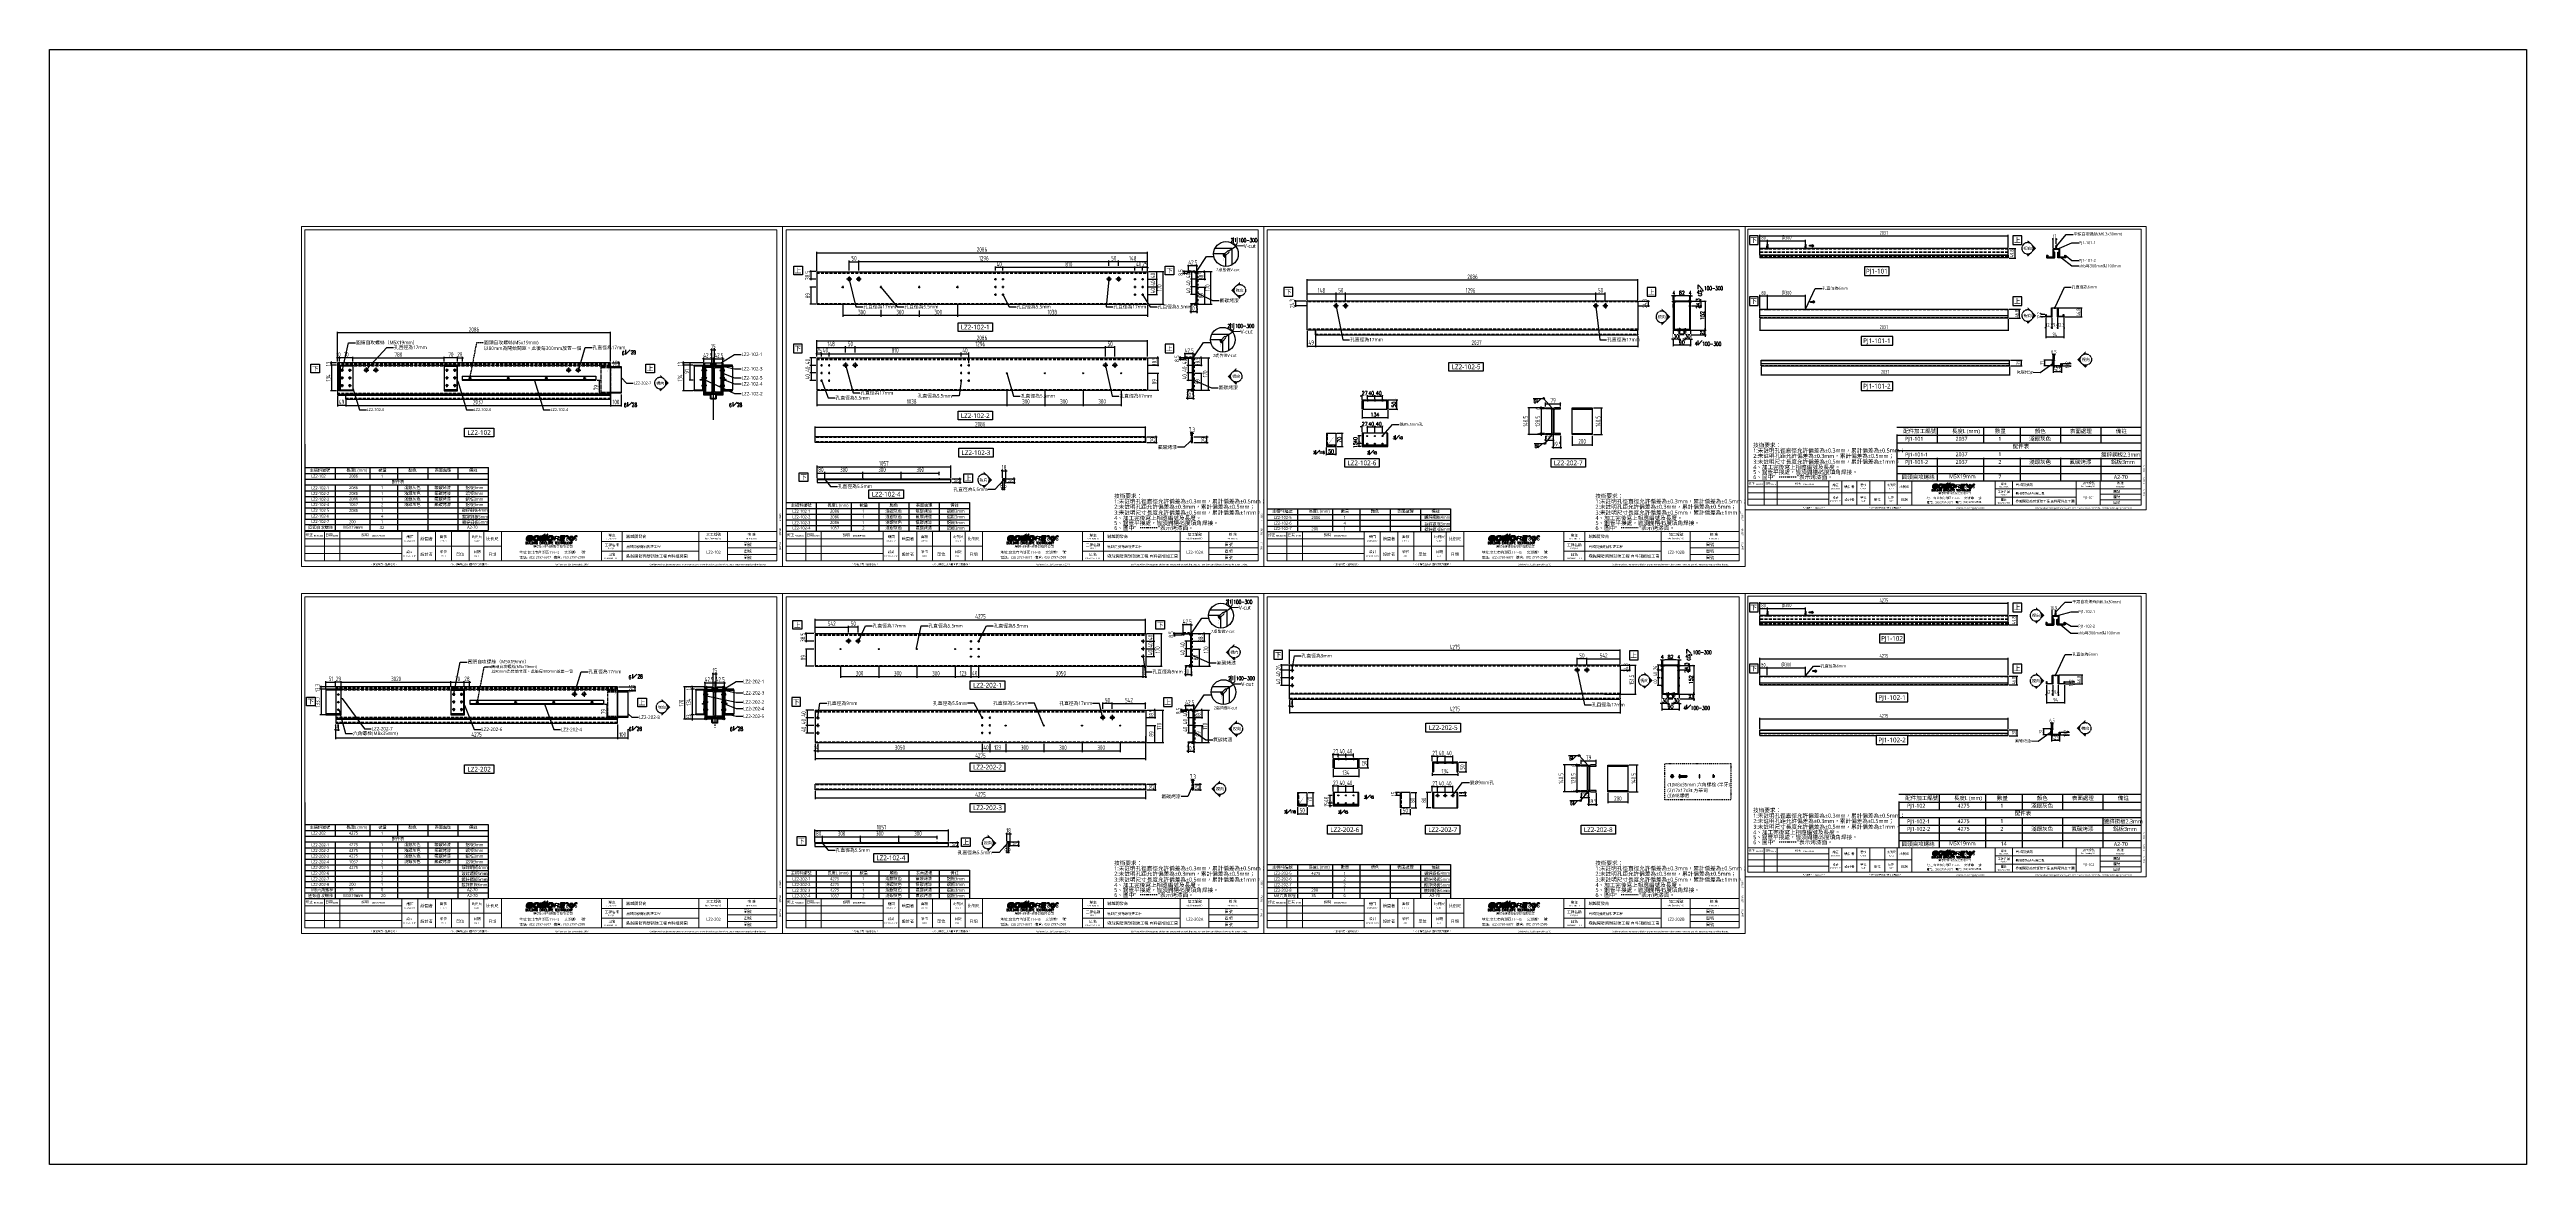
# Model space of a CAD drawing. Extents: x -3378 to 102197, y -3799 to 48702.
# Drawn here: x 7560 to 20531, y 4218 to 10058 of the extents above; entities that cross this region are included whole.
import ezdxf
from ezdxf import colors
from ezdxf.entities.mleader import LeaderData, LeaderLine
from ezdxf.enums import TextEntityAlignment as Align
from ezdxf.math import Vec2, Vec3

# ---------------------------------------------------------------- set-up
doc = ezdxf.new("R2010")
doc.units = 0
doc.set_wipeout_variables(frame=1)
for name, pattern in [('( Hidden )', [0.375, 0.25, -0.125]), ('ASC-Facade Detail W1 & W2$0$HIDDEN2', [4.7625, 3.175, -1.5875]), ('CENTER', [2, 1.25, -0.25, 0.25, -0.25]), ('CENTER-PISA', [11, 6, -2, 1, -2]), ('CENTER2', [28.575, 19.05, -3.175, 3.175, -3.175]), ('DASHDOT', [1, 0.5, -0.25, 0, -0.25]), ('DASHED', [0.75, 0.5, -0.25]), ('HIDDEN', [0.375, 0.25, -0.125]), ('HIDDEN2', [0.1875, 0.125, -0.0625])]:
    doc.linetypes.add(name, pattern=pattern)
for name, color, linetype in [('11紧固件', 11, 'Continuous'), ('ARR', 6, 'Continuous'), ('BCM-draft', 252, 'Continuous'), ('BOLD', 4, 'Continuous'), ('Bolt 螺栓 螺钉', 240, 'Continuous'), ('BZ_标注', 4, 'Continuous'), ('CENTER 中心线', 1, 'CENTER2'), ('CL', 14, 'CENTER'), ('DIM', 173, 'Continuous'), ('ENT', 3, 'Continuous'), ('GM_ANNO_DIMS', 4, 'Continuous'), ('GM_ANNO_LABL', 4, 'Continuous'), ('GM_ANNO_TEXT', 7, 'Continuous'), ('GM_FILL', 253, 'Continuous'), ('HIDDEN', 9, 'HIDDEN'), ('S-DIM', 7, 'Continuous'), ('Weld  焊缝', 55, 'Continuous'), ('WELDING', 8, 'Continuous'), ('中心線 CENTER', 6, 'CENTER'), ('剖面線 HATCH', 251, 'Continuous'), ('噴塗面', 6, 'DASHDOT'), ('插芯', 4, 'Continuous'), ('螺絲 固定五金 FASTENERS', 124, 'Continuous'), ('視覺模型鋁擠型暫替', 4, 'Continuous'), ('註解NOTE', 60, 'Continuous'), ('金屬面材 METAL PANEL', 2, 'Continuous'), ('鋼件', 6, 'Continuous'), ('鐵件', 6, 'Continuous'), ('镀锌钢板', 3, 'Continuous'), ('隱藏線 HIDDEN', 8, 'HIDDEN')]:
    doc.layers.add(name, color=color, linetype=linetype)
doc.layers.add('GM_CNST', color=171, linetype='Continuous', lineweight=5, plot=False)
doc.layers.add('GM_SCEW', color=6, linetype='Continuous', lineweight=5)
doc.styles.add('C1', font='simplex', dxfattribs={"bigfont": 'CHINESET'})
doc.styles.add('CHINESE', font='ros1.shx', dxfattribs={"width": 0.75, "bigfont": 'hztxt.shx'})
doc.styles.add('GM', font='')
doc.styles.add('GM_ANNO_TEXT', font='simplex.shx', dxfattribs={"width": 0.8})
doc.styles.add('SIM', font='SIMPLEX.shx', dxfattribs={"width": 0.5})
doc.styles.get("Standard").update_dxf_attribs({"font": 'romans.shx', "bigfont": 'chinese.shx'})
doc.styles.add('TITLE_BLOCK', font='romans.shx', dxfattribs={"width": 0.8, "bigfont": 'stsl.shx'})
doc.styles.get('GM').set_extended_font_data('Microsoft JhengHei')
doc.dimstyles.new('F-05', dxfattribs={"dimscale": 5, "dimtxt": 4, "dimasz": 1, "dimexe": 1, "dimexo": 1, "dimgap": 1, "dimtad": 1, "dimdec": 1, "dimzin": 12, "dimdsep": 46, "dimtxsty": 'CHINESE', "dimblk": 'ARCHTICK', "dimcen": 0, "dimclrd": 4, "dimclre": 4, "dimclrt": 1, "dimadec": 0, "dimazin": 3, "dimtfac": 1, "dimtdec": 1, "dimtix": 1, "dimtofl": 0, "dimtmove": 2, "dimatfit": 3, "dimfxl": 1, "dimtolj": 1, "dimtzin": 0, "dimarcsym": 0})
doc.dimstyles.new('F-06', dxfattribs={"dimscale": 6, "dimtxt": 4, "dimasz": 1, "dimexe": 1, "dimexo": 1, "dimgap": 1, "dimtad": 1, "dimdec": 1, "dimzin": 12, "dimdsep": 46, "dimtxsty": 'CHINESE', "dimblk": 'ARCHTICK', "dimcen": 0, "dimclrd": 4, "dimclre": 4, "dimclrt": 1, "dimadec": 0, "dimazin": 3, "dimtfac": 1, "dimtdec": 1, "dimtix": 1, "dimtmove": 2, "dimatfit": 3, "dimfxl": 1, "dimtolj": 1, "dimtzin": 0, "dimarcsym": 0})
doc.dimstyles.new('GM_DIM', dxfattribs={"dimscale": 0, "dimtxt": 20, "dimasz": 10, "dimexe": 5, "dimexo": 5, "dimgap": 5, "dimtad": 1, "dimdec": 0, "dimdsep": 46, "dimtxsty": 'GM_ANNO_TEXT', "dimblk": 'ARCHTICK', "dimcen": 0, "dimclrd": 4, "dimclre": 4, "dimclrt": 10, "dimadec": 0, "dimazin": 2, "dimtfac": 1, "dimtdec": 0, "dimtix": 1, "dimtofl": 0, "dimtmove": 2, "dimatfit": 3, "dimfxl": 1.5, "dimarcsym": 1})
doc.dimstyles.new('S-1-3', dxfattribs={"dimtxt": 3, "dimasz": 1.5, "dimexe": 1, "dimexo": 1, "dimgap": 1, "dimtad": 1, "dimdec": 0, "dimlfac": 3, "dimdsep": 46, "dimtxsty": 'Standard', "dimblk": 'OBLIQUE', "dimcen": 2.5, "dimclrd": 5, "dimclre": 5, "dimclrt": 230, "dimadec": 0, "dimazin": 0, "dimtfac": 1, "dimtdec": 0, "dimtix": 1, "dimtmove": 2, "dimatfit": 3, "dimfxl": 1, "dimarcsym": 0})
pattern_1 = [(45, (6340.9189, -57439.4764), (-0.561266008, 0.561266008), [])]
pattern_2 = [(45.4, (187408.6428, -286026.5202), (-1.356409618, 1.337601566), [])]
pattern_3 = [(45, (6348.55736, -59137.15586), (-0.561266008, 0.561266008), [])]
pattern_4 = [(45.4, (187416.2813, -287724.1997), (-1.356409618, 1.337601566), [])]
pattern_5 = [(45, (-4695.0294, -65827.83355), (-0.561266008, 0.561266008), [])]
pattern_6 = [(45.4, (176372.6945, -294430.3775), (-1.356409618, 1.337601566), [])]

# ---------------------------------------------------------------- blocks, each defined once
blk = doc.blocks.new('TK')
at = {"linetype": 'Continuous', "lineweight": 0, "ltscale": 2}
h = blk.add_hatch(color=152, dxfattribs=at)
edge = h.paths.add_edge_path()
edge.add_arc((199.4, 22.7), 4.21, 101.1284, 107.9077)
edge.add_arc((199.1, 23.7), 3.19, 107.9077, 116.2626)
edge.add_arc((198.9, 24), 2.83, 116.2626, 125.1546)
edge.add_arc((198.7, 24.3), 2.44, 125.1546, 135.085)
edge.add_arc((199.2, 23.9), 3.08, 135.085, 142.0702)
edge.add_arc((198.4, 24.4), 2.16, 142.0701, 151.1802)
edge.add_arc((198.6, 24.4), 2.34, 151.1802, 159.8813)
edge.add_arc((200.4, 23.7), 4.21, 159.8813, 165.4867)
edge.add_arc((199.1, 24), 2.93, 165.4867, 179.8809)
edge.add_arc((197.6, 24), 1.39, 179.8808, 205.0265)
edge.add_arc((197.4, 24), 1.25, 205.0265, 231.9029)
edge.add_arc((198, 24.7), 2.13, 231.9029, 249.9107)
edge.add_arc((197.8, 24.2), 1.62, 249.9107, 264.4776)
edge.add_arc((198.8, 34.1), 11.5, 264.4777, 267.8971)
edge.add_arc((198.8, 34.6), 12, 267.8972, 271.5223)
edge.add_arc((198.9, 31.1), 8.62, 271.5224, 276.1824)
edge.add_arc((197.9, 40.3), 17.8, 276.1824, 277.8845)
edge.add_arc((197.3, 44.5), 22, 277.8844, 279.3333)
edge.add_arc((190.2, 87.4), 65.6, 279.3332, 279.7978)
edge.add_arc((201.4, 23), 0.139, 279.7978, 315)
edge.add_arc((201.4, 22.9), 0.0797, 314.9999, 347.722)
edge.add_arc((-1636.1, 422.8), 1880.7, 347.7219, 347.7535)
edge.add_arc((-509.5, 178.3), 727.7, 347.7535, 347.8328)
edge.add_arc((201.4, 25), 0.539, 347.8329, 360)
edge.add_arc((201.9, 25), 0.0194, 360, 447.7768)
edge.add_arc((198.6, -59.9), 85, 87.7768, 88.0397)
edge.add_arc((200.8, 4.1), 21, 88.0397, 89.2649)
edge.add_arc((200.6, -16.5), 41.6, 89.265, 90)
edge.add_arc((200.6, -108.1), 133.1, 90, 90.4521)
edge.add_arc((199.5, 24.2), 0.869, 90.4521, 106.5425)
edge.add_arc((199.3, 24.8), 0.185, 106.5425, 159.0653)
edge.add_arc((200.7, 24.3), 1.67, 159.0653, 169.49)
edge.add_arc((193.3, 25.7), 5.85, 348.5612, 349.49, ccw=False)
edge.add_arc((192.4, 25.9), 6.76, 347.7275, 348.5611, ccw=False)
edge.add_arc((193.1, 25.7), 6.05, 346.8917, 347.7275, ccw=False)
edge.add_arc((197.7, 24.6), 1.3, 344.2749, 346.8916, ccw=False)
edge.add_arc((199.1, 24.3), 0.0704, 164.275, 213.3143)
edge.add_arc((199.1, 24.3), 0.0819, 213.3143, 257.1353)
edge.add_arc((199.2, 24.8), 0.613, 257.1352, 268.8525)
edge.add_arc((199.5, 39.3), 15.1, 268.8525, 270)
edge.add_line((199.5, 24.2), (200, 24.2))
edge.add_line((200, 24.2), (199.9, 23.9))
edge.add_arc((198.7, 24.1), 1.29, 339.6626, 350.8313, ccw=False)
edge.add_arc((199.6, 23.7), 0.269, 303.9121, 339.6626, ccw=False)
edge.add_arc((199.5, 23.9), 0.428, 277.8954, 303.912, ccw=False)
edge.add_arc((199, 28), 4.57, 273.3131, 277.8954, ccw=False)
edge.add_arc((199.1, 26.2), 2.74, 261.4715, 273.3131, ccw=False)
edge.add_arc((198.8, 24.2), 0.789, 231.5588, 261.4715, ccw=False)
edge.add_arc((198.7, 24.1), 0.634, 197.1761, 231.5589, ccw=False)
edge.add_arc((199.6, 24.4), 1.56, 179.6166, 197.1761, ccw=False)
edge.add_arc((200.2, 24.4), 2.23, 166.8364, 179.6166, ccw=False)
edge.add_arc((199.7, 24.5), 1.68, 151.0426, 166.8364, ccw=False)
edge.add_arc((199.5, 24.6), 1.49, 134.185, 151.0426, ccw=False)
edge.add_arc((199.5, 24.7), 1.4, 116.4881, 134.1849, ccw=False)
edge.add_arc((199.6, 24.4), 1.67, 102.1343, 116.488, ccw=False)
edge.add_arc((199.5, 24.9), 1.15, 83.1746, 102.1342, ccw=False)
edge.add_arc((199.5, 25.2), 0.846, 60.6325, 83.1746, ccw=False)
edge.add_arc((199.7, 25.5), 0.553, 29.6417, 60.6325, ccw=False)
edge.add_line((200.2, 25.8), (200.3, 25.6))
edge.add_line((200.3, 25.6), (201.2, 25.6))
edge.add_line((201.2, 25.6), (202.1, 25.6))
edge.add_line((202.1, 25.6), (202.1, 25.8))
edge.add_arc((201.2, 25.8), 0.825, 0.0504, 36.5947)
edge.add_arc((201, 25.6), 1.15, 36.5947, 65.1031)
edge.add_arc((200.4, 24.5), 2.45, 65.103, 83.2427)
edge.add_arc((199.7, 18.5), 8.46, 83.2426, 90.4558)
edge.add_arc((199.7, 21.5), 5.47, 90.4558, 93.2304)
edge.add_arc((199.9, 18.1), 8.83, 93.2303, 95.1673)
edge.add_arc((199.9, 18.6), 8.4, 95.1673, 97.1224)
edge.add_arc((199.2, 23.7), 3.21, 97.1225, 101.1284)
h = blk.add_hatch(color=152, dxfattribs=at)
h.paths.add_polyline_path([(207.1, 23.4, 0.080543), (207.6, 24.1, 0.014967), (207.8, 24.4, 0.036021), (207.8, 24.6, 0.035905), (207.9, 24.8, 0.014785), (207.9, 25.1, 0.023698), (207.9, 25.5, 0.053892), (207.8, 25.8, 0.064832), (207.7, 26.1, 0.051012), (207.6, 26.3, 0.049937), (207.4, 26.5, 0.045487), (207.1, 26.6, 0.039967), (206.8, 26.8, 0.025058), (206.5, 26.9, 0.034375), (206.1, 26.9, 0.014462), (205.5, 26.9, 0.014571), (205, 26.9, 0.030532), (204.5, 26.9, 0.04254), (203.9, 26.7, 0.052643), (203.4, 26.5, 0.054998), (203, 26.2, 0.053807), (202.6, 25.7, 0.033631), (202.4, 25.4, 0.038981), (202.3, 25, 0.038896), (202.2, 24.6, 0.033222), (202.2, 24.2, 0.108411), (202.3, 23.5, 0.134832), (202.8, 22.9, 0.105191), (203.5, 22.6, 0.048909), (204.6, 22.5, 0.046493), (205.6, 22.6, 0.070899), (206.5, 22.9, 0.080042)])
h.paths.add_polyline_path([(204, 24, -0.098919), (204, 24.7, -0.089752), (204.3, 25.5, -0.140171), (204.8, 25.9, -0.066079), (205.1, 26, -0.061749), (205.4, 26, -0.065921), (205.6, 25.9, -0.104817), (205.8, 25.8, -0.133104), (206, 25.5, -0.080513), (206.1, 25.1, -0.069118), (206, 24.6, -0.056837), (205.8, 24.1, -0.08596), (205.5, 23.7, -0.091976), (205.1, 23.5, -0.099209), (204.7, 23.5, -0.119504), (204.3, 23.6, -0.214986)], flags=16)
h.paths.add_polyline_path([(209.6, 23.8, -0.000074), (209.7, 24.3, 0.000495), (209.8, 24.8, 0.000797), (209.9, 25.3, 0.000115), (210, 25.7, 0.054846), (210, 25.7, 0.361648), (210, 25.7, 0.007589), (209.9, 25.7, 0.013973), (209.8, 25.7, 0.008499), (209.6, 25.7, -0.023318), (209.5, 25.8, -0.012835), (209.3, 25.8, -0.012801), (209.1, 25.8, -0.01999), (208.9, 25.9, 0.001718), (208.8, 25.9, 0.002643), (208.6, 26, 0.000867), (208.5, 26, 0.076153), (208.5, 26, 0.350201), (208.5, 26, 0.00019), (208.4, 25.5, 0.002144), (208.3, 25, 0.001291), (208.2, 24.4, -0.000452), (208, 23.8, -0.000678), (207.9, 23.3, -0.000267), (207.8, 22.8, -0.015455), (207.8, 22.8, 0.301885), (207.8, 22.7, 0.133135), (207.9, 22.7, 0.03332), (208.1, 22.6, 0.00292), (208.6, 22.6), (209.4, 22.6), (209.4, 22.8, -0.00129), (209.4, 22.9, -0.000065), (209.5, 23.3, -0.000102)])
h.paths.add_polyline_path([(212.8, 26.4, 0.008206), (212.8, 26.4, 0.012094), (212.7, 26.5, 0.008514), (212.6, 26.5), (212.4, 26.5), (212, 24.6), (211.5, 22.6), (210.7, 22.6, -0.002562), (210.1, 22.6, -0.030203), (209.9, 22.7, -0.175422), (209.8, 22.7, 0.023539), (209.9, 23, 0.000431), (210.2, 24.4, 0.000181), (210.5, 25.7, 0.053135), (210.5, 25.9, 0.31013), (210.5, 25.9, 0.069755), (210.4, 25.9, 0.034857), (210.3, 25.9, 0.008016), (210, 25.9, -0.037334), (209.7, 25.9, -0.034049), (209.3, 26, -0.033436), (208.9, 26.1, -0.033026), (208.5, 26.2, -0.02286), (208.2, 26.4, -0.028087), (208, 26.5, -0.172373), (208, 26.6, 0.036878), (208.1, 26.6, 0.00495), (208.2, 26.6, 0.005203), (208.4, 26.5, 0.004868), (208.5, 26.5, 0.08895), (209.3, 26.5, 0.048134), (210.2, 26.8, 0.042295), (211.2, 27.3, 0.032954), (212.2, 28, -0.003372), (212.4, 28.1, -0.005575), (212.6, 28.3, -0.00114), (212.7, 28.4, -1.013309), (212.8, 28.4, -0.000568), (212.7, 28.1, -0.003488), (212.7, 27.8, -0.002135), (212.6, 27.5, 0.003741), (212.5, 27.2, 0.005997), (212.5, 26.9, 0.001704), (212.4, 26.6, 0.243343), (212.4, 26.6, 0.297843), (212.5, 26.6, 0.008495), (212.9, 26.7, 0.017136), (213.2, 26.9, 0.031897), (213.5, 27, 0.027126), (213.7, 27.2, 0.019574), (214, 27.5, 0.019456), (214.3, 27.8, 0.025258), (214.5, 28.1), (214.7, 28.3), (214.9, 28.2, -0.04224), (215, 28.2, -0.099917), (215.1, 28.1, 0.007709), (214.7, 27.2, 0.024856), (214.5, 26.6, 0.017617), (214.3, 25.8, 0.002408), (214, 24.3, -0.000519), (213.9, 23.7, -0.000775), (213.7, 23.2, -0.000315), (213.7, 22.8, -0.024949), (213.6, 22.7, -0.112752), (213.5, 22.6, -0.031202), (213.3, 22.6, -0.003899), (212.8, 22.6, -0.00591), (212.6, 22.6, -0.009349), (212.3, 22.6, -0.004155), (212.1, 22.6, -0.274753), (212.1, 22.7, -0.000474), (212.2, 23.2, -0.00276), (212.3, 23.8, -0.00171), (212.4, 24.5, 0.001255), (212.6, 25.3, 0.002065), (212.7, 25.9, 0.000205), (212.8, 26.4, 0.251351), (212.8, 26.4, 0.147819)])
h.paths.add_polyline_path([(219.3, 23.4, 0.086755), (219.8, 24.1, 0.067738), (220.1, 24.9, 0.067224), (220.1, 25.5, 0.085071), (220, 26, 0.088072), (219.7, 26.4, 0.07802), (219.3, 26.7, 0.070342), (218.8, 26.8, 0.028714), (218, 26.9, 0.028319), (217.3, 26.9, 0.038844), (216.6, 26.9, 0.051463), (216, 26.7, 0.047547), (215.5, 26.4, 0.048396), (215.1, 26, 0.058227), (214.7, 25.6, 0.066839), (214.5, 25.1, 0.043681), (214.4, 24.5, 0.044455), (214.4, 23.9, 0.101536), (214.5, 23.5, 0.060279), (214.7, 23.2, 0.042804), (214.9, 23, 0.041729), (215.2, 22.8, 0.048398), (215.5, 22.7, 0.053571), (215.9, 22.6, 0.021022), (216.6, 22.5, 0.021181), (217.2, 22.5, 0.039868), (217.8, 22.6, 0.05911), (218.7, 22.9, 0.083945)])
h.paths.add_polyline_path([(216.4, 23.7, -0.123718), (216.2, 24, -0.057276), (216.2, 24.4, -0.064049), (216.3, 24.9, -0.066737), (216.4, 25.3, -0.070552), (216.7, 25.7, -0.088138), (217.1, 25.9, -0.086341), (217.3, 26, -0.055646), (217.6, 26, -0.056045), (217.9, 25.9, -0.093739), (218, 25.8, -0.089402), (218.2, 25.6, -0.078272), (218.3, 25.3, -0.064327), (218.3, 25, -0.036291), (218.2, 24.6, -0.057079), (218, 24.2, -0.080744), (217.7, 23.8, -0.091395), (217.4, 23.6, -0.098199), (217, 23.5, -0.079127), (216.6, 23.5, -0.137875)], flags=16)
h = blk.add_hatch(color=152, dxfattribs=at)
edge = h.paths.add_edge_path(flags=16)
edge.add_arc((223.3, 25.5), 0.44, 48.6521, 70.7813, ccw=False)
edge.add_arc((223.4, 25.6), 0.3, 19.1607, 48.652, ccw=False)
edge.add_arc((223.3, 25.6), 0.362, -7.1599, 19.1607, ccw=False)
edge.add_arc((222.9, 25.7), 0.745, 337.5, 352.8401, ccw=False)
edge.add_arc((223.2, 25.5), 0.441, 325.6341, 337.5, ccw=False)
edge.add_arc((222.9, 25.7), 0.767, 317.7939, 325.6342, ccw=False)
edge.add_arc((222.9, 25.7), 0.759, 309.9232, 317.7939, ccw=False)
edge.add_arc((223.2, 25.4), 0.406, 297.3445, 309.9231, ccw=False)
edge.add_arc((223.1, 25.6), 0.627, 275.669, 297.3444, ccw=False)
edge.add_arc((222.6, 30.5), 5.5, 271.2803, 275.6691, ccw=False)
edge.add_arc((222.5, 33.7), 8.71, 268.4908, 271.2803, ccw=False)
edge.add_arc((222.3, 25.1), 0.0663, 179.9999, 268.4908, ccw=False)
edge.add_arc((222.5, 25.1), 0.243, 169.4601, 179.9999, ccw=False)
edge.add_arc((234.2, 22.9), 12.2, 168.8268, 169.4601, ccw=False)
edge.add_arc((231.8, 23.4), 9.72, 167.8815, 168.8268, ccw=False)
edge.add_arc((236.6, 22.3), 14.6, 167.1864, 167.8815, ccw=False)
edge.add_line((222.3, 25.6), (222.4, 26))
edge.add_line((222.4, 26), (222.8, 26))
edge.add_arc((222.8, 23.3), 2.72, 86.4853, 90, ccw=False)
edge.add_arc((222.8, 22.8), 3.16, 83.3441, 86.4853, ccw=False)
edge.add_arc((222.8, 23.2), 2.81, 80.161, 83.3442, ccw=False)
edge.add_arc((223.2, 25.3), 0.655, 70.7813, 80.1611, ccw=False)
edge = h.paths.add_edge_path()
edge.add_arc((221.5, 26.5), 0.681, 162.239, 167.9172)
edge.add_arc((954.4, -130.3), 750.2, 167.9172, 167.9596)
edge.add_arc((444.5, -21.6), 228.8, 167.9596, 168.1189)
edge.add_arc((625.6, -59.7), 413.9, 168.119, 168.2212)
edge.add_arc((-778.1, 233), 1019.9, 348.1795, 348.2212, ccw=False)
edge.add_arc((-366.1, 146.8), 599.1, 348.1174, 348.1795, ccw=False)
edge.add_arc((-984.3, 276.9), 1230.8, 348.0915, 348.1174, ccw=False)
edge.add_arc((215.4, 23.9), 4.67, 346.7642, 348.0916, ccw=False)
edge.add_line((220, 22.8), (219.9, 22.6))
edge.add_line((219.9, 22.6), (220.8, 22.6))
edge.add_arc((220.8, 47.9), 25.3, 270, 270.7773)
edge.add_arc((221, 35.4), 12.8, 270.7773, 272.0726)
edge.add_arc((219.7, 71.4), 48.8, 272.0726, 272.3664)
edge.add_arc((221.7, 22.7), 0.0132, 272.3664, 360)
edge.add_arc((221.9, 22.7), 0.196, 168.0006, 180, ccw=False)
edge.add_arc((951, -132.3), 745.6, 167.9615, 168.0007, ccw=False)
edge.add_arc((326.7, 0.8), 107.3, 167.7071, 167.9615, ccw=False)
edge.add_arc((255.4, 16.4), 34.3, 167.1117, 167.7071, ccw=False)
edge.add_arc((222.2, 24), 0.236, 144.5923, 167.1117, ccw=False)
edge.add_arc((222.1, 24.1), 0.105, 103.2832, 144.5922, ccw=False)
edge.add_arc((222.2, 23.7), 0.466, 88.5597, 103.2833, ccw=False)
edge.add_arc((221.8, 8.5), 15.7, 87.3999, 88.5598, ccw=False)
edge.add_arc((222.4, 20.1), 4.1, 84.4736, 87.3999, ccw=False)
edge.add_arc((222.5, 22), 2.18, 79.7791, 84.4737, ccw=False)
edge.add_arc((222.6, 22.5), 1.69, 75.0272, 79.7791, ccw=False)
edge.add_arc((223, 24), 0.136, 44.8709, 75.0271, ccw=False)
edge.add_arc((223, 24), 0.141, 11.5562, 44.8708, ccw=False)
edge.add_arc((222, 23.7), 1.23, 4.8087, 11.5562, ccw=False)
edge.add_arc((220.7, 23.6), 2.48, -0.1101, 4.8088, ccw=False)
edge.add_arc((211.6, 23.6), 11.6, 358.3186, 359.8899, ccw=False)
edge.add_line((223.2, 23.3), (223.2, 22.6))
edge.add_line((223.2, 22.6), (224.1, 22.6))
edge.add_line((224.1, 22.6), (224.9, 22.6))
edge.add_line((224.9, 22.6), (225, 23.4))
edge.add_arc((212.1, 24.1), 12.9, 356.7654, 358.3058)
edge.add_arc((220.7, 23.9), 4.25, 358.3058, 361.8319)
edge.add_arc((222.4, 23.9), 2.58, 1.8319, 6.1297)
edge.add_arc((224.6, 24.2), 0.36, 6.1297, 24.4955)
edge.add_arc((224.6, 24.1), 0.401, 24.4955, 44.8185)
edge.add_arc((224.4, 24), 0.599, 44.8185, 59.8695)
edge.add_arc((224.4, 23.9), 0.667, 59.8696, 74.1201)
edge.add_arc((224.4, 24), 0.659, 74.12, 88.5021)
edge.add_arc((224.4, 24.6), 0.0273, 204.0098, 268.502, ccw=False)
edge.add_arc((224.4, 24.6), 0.0217, 127.8977, 204.0098, ccw=False)
edge.add_arc((224.7, 24.3), 0.455, 116.5631, 127.8977, ccw=False)
edge.add_arc((226.4, 20.8), 4.38, 114.4146, 116.5631, ccw=False)
edge.add_arc((223.2, 27.9), 3.4, 294.4147, 297.0568)
edge.add_arc((223.2, 27.9), 3.44, 297.0569, 299.6786)
edge.add_arc((223.4, 27.6), 3.03, 299.6787, 302.2816)
edge.add_arc((224.8, 25.4), 0.501, 302.2816, 312.1233)
edge.add_arc((224.5, 25.7), 0.849, 312.1233, 327.4655)
edge.add_arc((224.1, 25.9), 1.31, 327.4655, 338.5765)
edge.add_arc((224, 26), 1.43, 338.5766, 349.2123)
edge.add_arc((224.1, 26), 1.36, 349.2123, 360.2408)
edge.add_arc((224, 26), 1.45, 0.2408, 10.3209)
edge.add_arc((224.9, 26.1), 0.538, 10.3208, 31.399)
edge.add_arc((224.9, 26.1), 0.547, 31.399, 52.2817)
edge.add_arc((224.3, 25.3), 1.52, 52.2817, 62.0386)
edge.add_arc((224.7, 26.1), 0.645, 62.0386, 80.5834)
edge.add_arc((224.3, 23.7), 3.06, 80.5833, 86.4237)
edge.add_arc((223.8, 15.4), 11.4, 86.4236, 89.0983)
edge.add_arc((220.7, -178.4), 205.2, 89.0983, 89.4238)
edge.add_arc((221.2, -138.3), 165.2, 89.4238, 89.7841)
edge.add_arc((221.7, 11.1), 15.7, 89.7842, 91.8081)
edge.add_arc((221.6, 15.5), 11.3, 91.8081, 93.6133)
edge.add_arc((220.9, 26.7), 0.0664, 93.6133, 162.2389)
edge = h.paths.add_edge_path()
edge.add_arc((492.7, -31.5), 272.8, 168.0885, 168.2553)
edge.add_arc((370.8, -6.1), 148.3, 168.2553, 168.5187)
edge.add_arc((798, -92.9), 584.3, 168.5188, 168.5774)
edge.add_arc((225.6, 22.7), 0.303, 168.5775, 179.9999)
edge.add_arc((225.4, 22.7), 0.0422, 180, 266.5724)
edge.add_arc((226.5, 40.8), 18.2, 266.5724, 267.796)
edge.add_arc((226.5, 40.9), 18.2, 267.796, 269.6163)
edge.add_arc((227.3, 173.6), 151, 269.6164, 270)
edge.add_line((227.3, 22.6), (229.4, 22.6))
edge.add_line((229.4, 22.6), (229.4, 23))
edge.add_arc((225.5, 23.9), 4.02, 347.0022, 352.6191)
edge.add_arc((229.4, 23.4), 0.123, 352.6191, 422.0638)
edge.add_arc((229.3, 23.1), 0.412, 62.0638, 89.3052)
edge.add_arc((228.4, -49.4), 72.9, 89.3053, 90)
edge.add_arc((228.4, 50.3), 26.8, 269.0109, 270, ccw=False)
edge.add_arc((228.1, 33.7), 10.2, 266.9764, 269.0108, ccw=False)
edge.add_arc((228.6, 44), 20.5, 266.1614, 266.9764, ccw=False)
edge.add_arc((227.3, 23.6), 0.0262, 180, 266.1613, ccw=False)
edge.add_arc((227.5, 23.6), 0.235, 170.5717, 180, ccw=False)
edge.add_arc((234.2, 22.5), 7.11, 169.7695, 170.5716, ccw=False)
edge.add_arc((233.6, 22.6), 6.43, 168.7112, 169.7696, ccw=False)
edge.add_arc((236.2, 22.1), 9.11, 167.8956, 168.7112, ccw=False)
edge.add_line((227.3, 24), (227.4, 24.3))
edge.add_line((227.4, 24.3), (228.5, 24.3))
edge.add_line((228.5, 24.3), (229.6, 24.3))
edge.add_line((229.6, 24.3), (229.6, 24.7))
edge.add_arc((221, 26.4), 8.79, 348.6444, 349.598)
edge.add_arc((223.1, 26), 6.71, 349.598, 350.7657)
edge.add_arc((223.1, 26), 6.71, 350.7658, 351.7469)
edge.add_arc((229.3, 25.1), 0.36, 351.7469, 359.9999)
edge.add_arc((229.7, 25.1), 0.0453, 0, 80.0562)
edge.add_arc((229.3, 23.3), 1.91, 80.0563, 85.5092)
edge.add_arc((229.1, 20.6), 4.57, 85.5092, 89.2991)
edge.add_arc((228.6, -20.3), 45.5, 89.299, 90)
edge.add_line((228.6, 25.2), (227.6, 25.2))
edge.add_line((227.6, 25.2), (227.6, 25.4))
edge.add_arc((233.2, 24.3), 5.74, 167.9488, 168.8711, ccw=False)
edge.add_arc((236.6, 23.6), 9.23, 167.303, 167.9488, ccw=False)
edge.add_arc((236.2, 23.7), 8.76, 166.6514, 167.303, ccw=False)
edge.add_arc((230.8, 24.9), 3.28, 165.2935, 166.6513, ccw=False)
edge.add_line((227.7, 25.8), (227.7, 25.9))
edge.add_line((227.7, 25.9), (228.9, 25.9))
edge.add_line((228.9, 25.9), (230.1, 26))
edge.add_line((230.1, 26), (230.1, 26.3))
edge.add_arc((228.5, 26.7), 1.67, 346.9421, 359.2746)
edge.add_arc((230, 26.6), 0.14, 359.2745, 434.4011)
edge.add_arc((229.8, 25.7), 1.13, 74.401, 89.7094)
edge.add_arc((228.2, -283.1), 309.9, 89.7094, 90)
edge.add_line((228.2, 26.8), (226.2, 26.8))
edge.add_line((226.2, 26.8), (225.8, 24.8))
h = blk.add_hatch(color=152, dxfattribs=at)
edge = h.paths.add_edge_path(flags=17)
edge.add_arc((232, 23.7), 0.473, 0, 360)
edge = h.paths.add_edge_path()
edge.add_arc((232, 23.7), 1.18, 0, 360)
edge = h.paths.add_edge_path(flags=17)
edge.add_arc((239.6, 23.7), 0.473, 0, 360)
edge = h.paths.add_edge_path()
edge.add_arc((239.6, 23.7), 1.18, 0, 360)
edge = h.paths.add_edge_path()
edge.add_arc((235.8, 25.7), 1.17, 0, 360)
h = blk.add_hatch(color=1)
h.dxf.hatch_style = 1
edge = h.paths.add_edge_path()
edge.add_arc((231.8, 26), 0.918, 114.4294, 122.3326)
edge.add_arc((232.2, 25.3), 1.78, 122.3327, 127.1418)
edge.add_arc((232.2, 25.3), 1.78, 127.1419, 131.9513)
edge.add_arc((231.6, 25.9), 0.917, 131.9512, 139.8579)
edge.add_line((230.9, 26.5), (230.8, 26.3))
edge.add_line((230.8, 26.3), (231.2, 26.3))
edge.add_arc((231.1, 23.9), 2.35, 69.6371, 85.6424, ccw=False)
edge.add_arc((231.3, 24.5), 1.7, 49.2402, 69.6371, ccw=False)
edge.add_arc((230.3, 23.4), 3.17, 35.392, 49.2402, ccw=False)
edge.add_arc((218.3, 14.9), 17.9, 31.5434, 35.3919, ccw=False)
edge.add_arc((241.5, 29.1), 9.27, 211.5433, 217.2438)
edge.add_arc((236.6, 25.4), 3.13, 217.2438, 230.0412)
edge.add_arc((235.9, 24.5), 2, 230.0412, 246.6697)
edge.add_arc((235.8, 24.3), 1.78, 246.6696, 264.8188)
edge.add_arc((235.8, 24.7), 2.16, 264.8188, 274.4711)
edge.add_arc((235.8, 24.4), 1.86, 274.4711, 285.2486)
edge.add_arc((235.8, 24.4), 1.84, 285.2486, 296.0811)
edge.add_arc((235.7, 24.6), 2.07, 296.081, 306.0133)
edge.add_arc((235.8, 24.5), 1.98, 306.0134, 316.3716)
edge.add_arc((234.2, 26), 4.22, 316.3716, 322.2576)
edge.add_arc((230.7, 28.7), 8.59, 322.2576, 326.2019)
edge.add_arc((203.5, 47), 41.4, 326.2019, 327.4312)
edge.add_arc((245.8, 19.9), 8.87, 141.5004, 147.4312, ccw=False)
edge.add_arc((241, 23.8), 2.7, 127.1354, 141.5003, ccw=False)
edge.add_arc((240.4, 24.5), 1.71, 108.2514, 127.1354, ccw=False)
edge.add_arc((240.4, 24.5), 1.8, 90.0896, 108.2514, ccw=False)
edge.add_arc((240.4, 30.6), 4.36, 270.0896, 274.0085)
edge.add_arc((240.7, 26.4), 0.0978, 274.0085, 334.1074)
edge.add_arc((240.7, 26.4), 0.0826, 334.1075, 401.984)
edge.add_arc((238.2, 24.2), 3.39, 41.9841, 46.6766)
edge.add_arc((239.7, 25.7), 1.22, 46.6766, 72.4776)
edge.add_arc((239.7, 25.7), 1.25, 72.4776, 97.7376)
edge.add_arc((239.8, 25.5), 1.48, 97.7376, 120.6475)
edge.add_arc((240.1, 25), 2.08, 120.6475, 138.4485)
edge.add_arc((240.4, 24.7), 2.51, 138.4485, 143.5499)
edge.add_arc((256.9, 12.4), 23.1, 143.5499, 144.5475)
edge.add_arc((258.8, 11.1), 25.4, 144.5476, 145.6048)
edge.add_arc((261.2, 9.5), 28.3, 145.6048, 146.5809)
edge.add_arc((222.6, 35), 18, 323.9372, 326.5809, ccw=False)
edge.add_arc((233.3, 27.2), 4.78, 316.8446, 323.9372, ccw=False)
edge.add_arc((234.9, 25.6), 2.47, 306.7002, 316.8446, ccw=False)
edge.add_arc((235.9, 24.4), 0.92, 285.5237, 306.7002, ccw=False)
edge.add_arc((235.6, 25.5), 2.1, 279.0981, 285.5237, ccw=False)
edge.add_arc((235.8, 24), 0.618, 263.1176, 279.0981, ccw=False)
edge.add_arc((235.8, 24.1), 0.699, 248.3663, 263.1177, ccw=False)
edge.add_arc((236.7, 26.4), 3.13, 243.512, 248.3663, ccw=False)
edge.add_arc((236, 24.9), 1.5, 230.2497, 243.5119, ccw=False)
edge.add_arc((236.5, 25.5), 2.29, 220.5793, 230.2497, ccw=False)
edge.add_arc((238.6, 27.3), 5.08, 214.5626, 220.5793, ccw=False)
edge.add_arc((260.7, 42.5), 31.9, 213.013, 214.5625, ccw=False)
edge.add_arc((220.8, 16.7), 15.6, 33.013, 34.543)
edge.add_arc((220.3, 16.3), 16.3, 34.5429, 36.028)
edge.add_arc((221.8, 17.4), 14.4, 36.028, 37.4982)
edge.add_arc((231.3, 24.7), 2.46, 37.4982, 42.9407)
edge.add_arc((231.3, 24.7), 2.42, 42.9407, 55.7045)
edge.add_arc((231.8, 25.4), 1.55, 55.7046, 73.5445)
edge.add_arc((231.9, 25.7), 1.27, 73.5445, 93.472)
edge.add_arc((231.9, 25.8), 1.19, 93.472, 114.4293)
at = {"lineweight": 0}
for p, q in [((3, 24.2), (87.7, 24.2)), ((20.2, 5), (20.2, 30.6)), ((33.7, 5), (33.7, 30.6)), ((87.7, 5), (87.7, 30.6)), ((101.5, 5), (101.5, 30.6)), ((117.1, 5), (117.1, 30.6)), ((130.9, 5), (130.9, 30.6)), ((146.5, 5), (146.5, 30.6)), ((159.3, 5), (159.3, 30.6)), ((174.6, 5), (174.6, 30.6)), ((261.9, 5), (261.9, 30.6)), ((261.9, 22), (415, 22)), ((280.1, 5), (280.1, 30.6)), ((346.9, 5), (346.9, 30.6)), ((372, 5), (372, 30.6)), ((3, 17.8), (174.6, 17.8)), ((3, 11.4), (87.7, 11.4)), ((261.9, 13.4), (346.9, 13.4)), ((372, 16.4), (415, 16.4)), ((372, 10.7), (415, 10.7))]:
    blk.add_line(p, q, dxfattribs=at)
at = {"lineweight": 0, "flags": 128}
blk.add_lwpolyline([(3, 30.6), (415, 30.6)], dxfattribs=at)
for points in [[(198.6, 26.9, 0.029589), (198.1, 26.7, 0.036471), (197.7, 26.6, 0.038818), (197.3, 26.3, 0.043357), (197, 26.1, 0.030488), (196.7, 25.8, 0.039771), (196.5, 25.5, 0.037984), (196.4, 25.2, 0.024463), (196.3, 24.8, 0.062889), (196.2, 24, 0.110161), (196.3, 23.5, 0.117811), (196.7, 23, 0.078736), (197.3, 22.7, 0.063646), (197.7, 22.6, 0.014921), (198.3, 22.5, 0.015819), (199.1, 22.5, 0.020336), (199.8, 22.6, 0.007427), (200.3, 22.6, 0.006322), (200.9, 22.7, 0.002027), (201.4, 22.8, 0.154818), (201.5, 22.9, 0.143755), (201.5, 22.9, 0.000138), (201.7, 23.9, 0.000346), (201.9, 24.9, 0.053139), (201.9, 25, 0.402894), (201.9, 25, 0.001147), (201.5, 25, 0.005346), (201.1, 25.1, 0.003207), (200.6, 25.1, 0.001973), (199.5, 25.1, 0.070323), (199.3, 25, 0.233272), (199.1, 24.9, 0.045518), (199.1, 24.6, -0.004053), (199, 24.5, -0.003637), (199, 24.4, -0.003647), (199, 24.3, -0.011418), (199, 24.3, 0.217301), (199, 24.2, 0.19357), (199, 24.2, 0.051171), (199.2, 24.2, 0.005007), (199.5, 24.2), (200, 24.2), (199.9, 23.9, -0.048771), (199.9, 23.7, -0.157269), (199.8, 23.5, -0.114009), (199.6, 23.5, -0.019997), (199.2, 23.4, -0.051715), (198.7, 23.4, -0.131265), (198.3, 23.6, -0.151159), (198.1, 23.9, -0.076768), (198, 24.4, -0.055822), (198.1, 24.9, -0.069023), (198.2, 25.3, -0.073688), (198.5, 25.7, -0.077371), (198.9, 25.9, -0.062712), (199.3, 26, -0.082916), (199.6, 26.1, -0.098677), (199.9, 26, -0.136053), (200.2, 25.8), (200.3, 25.6), (201.2, 25.6), (202.1, 25.6), (202.1, 25.8, 0.16082), (201.9, 26.3, 0.125037), (201.5, 26.7, 0.079315), (200.7, 26.9, 0.031484), (199.7, 26.9, 0.012107), (199.4, 26.9, 0.008452), (199.1, 26.9, 0.008531), (198.8, 26.9, 0.017481)], [(204.5, 26.9, 0.042534), (203.9, 26.7, 0.052644), (203.4, 26.5, 0.054999), (203, 26.2, 0.053807), (202.6, 25.7, 0.033631), (202.4, 25.4, 0.038981), (202.3, 25, 0.038895), (202.2, 24.6, 0.033223), (202.2, 24.2, 0.10841), (202.3, 23.5, 0.134832), (202.8, 22.9, 0.105191), (203.5, 22.6, 0.048913), (204.6, 22.5, 0.046489), (205.6, 22.6, 0.070898), (206.5, 22.9, 0.080044), (207.1, 23.4, 0.080543), (207.6, 24.1, 0.014967), (207.8, 24.4, 0.036021), (207.8, 24.6, 0.035905), (207.9, 24.8, 0.014785), (207.9, 25.1, 0.023698), (207.9, 25.5, 0.053893), (207.8, 25.8, 0.064831), (207.7, 26.1, 0.051012), (207.6, 26.3, 0.049939), (207.4, 26.5, 0.045485), (207.1, 26.6, 0.039967), (206.8, 26.8, 0.025058), (206.5, 26.9, 0.034376), (206.1, 26.9, 0.01448), (205.5, 26.9, 0.014553), (205, 26.9, 0.030537)], [(208.2, 24.4, -0.000452), (208, 23.8, -0.000678), (207.9, 23.3, -0.000267), (207.8, 22.8, -0.015455), (207.8, 22.8, 0.301885), (207.8, 22.7, 0.133135), (207.9, 22.7, 0.03332), (208.1, 22.6, 0.00292), (208.6, 22.6), (209.4, 22.6), (209.4, 22.8, -0.00129), (209.4, 22.9, -0.000064), (209.5, 23.3, -0.000103), (209.6, 23.8, -0.000074), (209.7, 24.3, 0.000495), (209.8, 24.8, 0.000797), (209.9, 25.3, 0.000115), (210, 25.7, 0.054846), (210, 25.7, 0.361648), (210, 25.7, 0.00759), (209.9, 25.7, 0.013973), (209.8, 25.7, 0.008499), (209.6, 25.7, -0.023318), (209.5, 25.8, -0.012849), (209.3, 25.8, -0.012787), (209.1, 25.8, -0.01999), (208.9, 25.9, 0.001718), (208.8, 25.9, 0.002643), (208.6, 26, 0.000867), (208.5, 26, 0.076153), (208.5, 26, 0.350201), (208.5, 26, 0.00019), (208.4, 25.5, 0.002144), (208.3, 25, 0.001291)], [(212.2, 28, -0.032955), (211.2, 27.3, -0.042294), (210.2, 26.8, -0.048133), (209.3, 26.5, -0.088951), (208.5, 26.5, -0.004866), (208.4, 26.5, -0.005204), (208.2, 26.6, -0.004951), (208.1, 26.6, -0.024212), (208, 26.6, 0.655123), (208, 26.6, 0.11898), (208, 26.5, 0.028087), (208.2, 26.4, 0.022867), (208.5, 26.2, 0.032993), (208.9, 26.1, 0.03345), (209.3, 26, 0.034059), (209.7, 25.9, 0.037337), (210, 25.9, -0.008016), (210.3, 25.9, -0.034857), (210.4, 25.9, -0.069755), (210.5, 25.9, -0.31013), (210.5, 25.9, -0.053135), (210.5, 25.7, -0.000181), (210.2, 24.4, -0.000431), (209.9, 23, -0.020904), (209.8, 22.8, 0.324099), (209.8, 22.7, 0.121822), (209.9, 22.7, 0.030203), (210.1, 22.6, 0.002562), (210.7, 22.6), (211.5, 22.6), (212, 24.6), (212.4, 26.5), (212.6, 26.5, -0.008514), (212.7, 26.5, -0.012095), (212.8, 26.4, -0.008205), (212.8, 26.4, -0.14782), (212.8, 26.4, -0.251351), (212.8, 26.4, -0.000205), (212.7, 25.9, -0.002066), (212.6, 25.3, -0.001255), (212.4, 24.5, 0.00171), (212.3, 23.8, 0.00276), (212.2, 23.2, 0.000474), (212.1, 22.7, 0.172446), (212.1, 22.6, 0.256696), (212.1, 22.6, 0.003885), (212.3, 22.6, 0.009349), (212.6, 22.6, 0.00591), (212.8, 22.6, 0.003899), (213.3, 22.6, 0.031202), (213.5, 22.6, 0.08037), (213.6, 22.6, 0.209254), (213.6, 22.7, 0.017134), (213.7, 22.8, 0.000315), (213.7, 23.2, 0.000777), (213.9, 23.7, 0.000519), (214, 24.3, -0.002408), (214.3, 25.8, -0.017617), (214.5, 26.6, -0.024855), (214.7, 27.2, -0.007567), (215.1, 28.1, 0.267499), (215.1, 28.1, 0.053471), (215.1, 28.1, 0.043502), (215, 28.2, 0.028021), (214.9, 28.2), (214.7, 28.3), (214.5, 28.1, -0.025259), (214.3, 27.8, -0.019454), (214, 27.5, -0.019576), (213.7, 27.2, -0.027126), (213.5, 27, -0.031896), (213.2, 26.9, -0.017136), (212.9, 26.7, -0.008495), (212.5, 26.6, -0.297843), (212.4, 26.6, -0.243343), (212.4, 26.6, -0.001704), (212.5, 26.9, -0.005998), (212.5, 27.2, -0.003741), (212.6, 27.5, 0.002135), (212.7, 27.8, 0.003488), (212.7, 28.1, 0.000568), (212.8, 28.4, 0.258964), (212.8, 28.4, 0.361364), (212.8, 28.4, 0.00126), (212.6, 28.3, 0.005575), (212.4, 28.1, 0.003372)], [(216.6, 26.9, 0.051462), (216, 26.7, 0.047554), (215.5, 26.4, 0.04839), (215.1, 26, 0.058225), (214.7, 25.6, 0.06684), (214.5, 25.1, 0.04368), (214.4, 24.5, 0.044456), (214.4, 23.9, 0.101538), (214.5, 23.5, 0.060277), (214.7, 23.2, 0.042799), (214.9, 23, 0.041734), (215.2, 22.8, 0.048397), (215.5, 22.7, 0.053571), (215.9, 22.6, 0.021005), (216.6, 22.5, 0.021198), (217.2, 22.5, 0.039865), (217.8, 22.6, 0.059112), (218.7, 22.9, 0.083942), (219.3, 23.4, 0.08676), (219.8, 24.1, 0.067737), (220.1, 24.9, 0.067225), (220.1, 25.5, 0.085073), (220, 26, 0.08807), (219.7, 26.4, 0.078021), (219.3, 26.7, 0.070341), (218.8, 26.8, 0.028713), (218, 26.9, 0.02832), (217.3, 26.9, 0.038843)], [(218, 25.8, -0.089404), (218.2, 25.6, -0.078271), (218.3, 25.3, -0.064327), (218.3, 25, -0.036291), (218.2, 24.6, -0.057078), (218, 24.2, -0.080743), (217.7, 23.8, -0.091396), (217.4, 23.6, -0.098198), (217, 23.5, -0.079128), (216.6, 23.5, -0.137874), (216.4, 23.7, -0.123718), (216.2, 24, -0.057277), (216.2, 24.4, -0.064045), (216.3, 24.9, -0.066739), (216.4, 25.3, -0.070553), (216.7, 25.7, -0.088137), (217.1, 25.9, -0.086342), (217.3, 26, -0.055634), (217.6, 26, -0.056057), (217.9, 25.9, -0.093739)], [(225.8, 24.8, 0.000728), (225.6, 24, 0.001149), (225.5, 23.4, 0.000256), (225.3, 22.8, 0.049881), (225.3, 22.7, 0.396798), (225.4, 22.7, 0.005339), (225.8, 22.7, 0.007943), (226.3, 22.6, 0.001674), (227.3, 22.6), (229.4, 22.6), (229.4, 23, 0.024513), (229.5, 23.4, 0.312637), (229.4, 23.5, 0.119426), (229.3, 23.5, 0.003031), (228.4, 23.5, -0.004316), (227.9, 23.5, -0.008877), (227.5, 23.6, -0.003556), (227.3, 23.6, -0.394724), (227.2, 23.6, -0.041162), (227.2, 23.6, -0.0035), (227.3, 23.7, -0.004618), (227.3, 23.8, -0.003559), (227.3, 24), (227.4, 24.3), (228.5, 24.3), (229.6, 24.3), (229.6, 24.7, 0.004161), (229.7, 24.8, 0.005095), (229.7, 24.9, 0.004281), (229.7, 25, 0.036026), (229.7, 25.1, 0.364248), (229.7, 25.1, 0.023797), (229.5, 25.2, 0.016538), (229.2, 25.2, 0.003059), (228.6, 25.2), (227.6, 25.2), (227.6, 25.4, -0.004024), (227.6, 25.5, -0.002818), (227.6, 25.6, -0.002843), (227.7, 25.7, -0.005925), (227.7, 25.8), (227.7, 25.9), (228.9, 25.9), (230.1, 26), (230.1, 26.3, 0.053863), (230.2, 26.6, 0.34007), (230.1, 26.8, 0.066895), (229.8, 26.8, 0.001268), (228.2, 26.8), (226.2, 26.8)], [(231.4, 26.8, 0.034498), (231.3, 26.8, 0.020987), (231.1, 26.7, 0.020988), (231, 26.6, 0.034513), (230.9, 26.5), (230.8, 26.3), (231.2, 26.3, -0.06995), (231.9, 26.1, -0.089234), (232.4, 25.8, -0.060498), (232.9, 25.2, -0.016794), (233.6, 24.2, 0.024878), (234.1, 23.5, 0.055897), (234.6, 23, 0.072683), (235.1, 22.7, 0.079357), (235.6, 22.5, 0.042141), (236, 22.5, 0.04706), (236.3, 22.6, 0.047301), (236.6, 22.7, 0.043365), (236.9, 22.9, 0.045227), (237.2, 23.1, 0.025688), (237.5, 23.5, 0.017212), (237.8, 23.9, 0.005364), (238.3, 24.7, -0.025884), (238.9, 25.4, -0.062761), (239.3, 25.9, -0.082584), (239.8, 26.2, -0.079412), (240.4, 26.3, 0.017101), (240.7, 26.3, 0.268412), (240.8, 26.3, 0.305142), (240.8, 26.4, 0.020478), (240.6, 26.6, 0.113056), (240.1, 26.9, 0.110666), (239.6, 26.9, 0.100298), (239, 26.7, 0.077828), (238.5, 26.3, 0.022263), (238.4, 26.2, 0.004353), (238.1, 25.8, 0.004613), (237.9, 25.4, 0.004259), (237.6, 25.1, -0.011536), (237.1, 24.4, -0.030957), (236.7, 23.9, -0.044292), (236.4, 23.6, -0.092664), (236.1, 23.5, -0.028044), (235.9, 23.4, -0.069841), (235.7, 23.4, -0.064454), (235.5, 23.5, -0.021184), (235.3, 23.6, -0.057932), (235, 23.8, -0.04222), (234.7, 24, -0.026259), (234.4, 24.5, -0.006761), (233.9, 25.2, 0.006676), (233.7, 25.5, 0.00648), (233.5, 25.9, 0.006415), (233.2, 26.2, 0.023752), (233.1, 26.3, 0.05575), (232.7, 26.7, 0.077999), (232.2, 26.9, 0.08717), (231.8, 26.9, 0.091699)]]:
    blk.add_lwpolyline(points, format="xyb", close=True)
at = {"color": 152, "linetype": 'Continuous', "lineweight": 0, "ltscale": 2}
blk.add_lwpolyline([(205.8, 25.8, -0.133104), (206, 25.5, -0.080512), (206.1, 25.1, -0.069119), (206, 24.6, -0.056837), (205.8, 24.1, -0.085961), (205.5, 23.7, -0.091974), (205.1, 23.5, -0.09921), (204.7, 23.5, -0.119504), (204.3, 23.6, -0.214987), (204, 24, -0.098918), (204, 24.7, -0.089753), (204.3, 25.5, -0.140168), (204.8, 25.9, -0.066082), (205.1, 26, -0.061749), (205.4, 26, -0.065921), (205.6, 25.9, -0.104818)], format="xyb", close=True, dxfattribs=at)
blk.add_circle((235.8, 25.7), 1.17)
at = {"lineweight": 0}
blk.add_3dface([(3, 5), (415, 5), (415, 294), (3, 294)], dxfattribs=at)
at = {"layer": 'GM_CNST'}
blk.add_lwpolyline([(3, 294), (415, 294), (415, 30.6), (3, 30.6)], close=True, dxfattribs=at)
at = {"layer": 'GM_CNST', "linetype": 'Continuous', "lineweight": 0}
blk.add_3dface([(420, 0), (0, 0), (0, 297), (420, 297)], dxfattribs=at)
at = {"color": 12, "style": 'TITLE_BLOCK'}
blk.add_text('BUILDING ENVELOPE TECHNOLOGY', height=1.819, dxfattribs=at).set_placement((195.5, 19.7))
at = {"style": 'GM'}
blk.add_text('鼎越開發商辦新建工程 ', height=2.143, dxfattribs=at).set_placement((283.5, 16.3))
at = {"layer": 'GM_ANNO_TEXT', "style": 'GM'}
blk.add_text('廣懋材料科技股份有限公司', height=2.044, dxfattribs=at).set_placement((202.5, 16.6))
at = {"layer": 'GM_ANNO_TEXT', "linetype": 'Continuous', "lineweight": 13, "char_height": 1.431, "rotation": 90, "line_spacing_factor": 0.725792, "style": 'GM'}
for s, insert, attachment_point in [('\\f細明體|b0|i0|c136|p54;$FILE$', (418, 39.8), 4), ('\\f細明體|b0|i0|c136|p54;$TIME$', (418, 30.6), 5), ('\\f細明體|b0|i0|c136|p54;$DATE$', (418, 21.4), 6)]:
    blk.add_mtext(s, dxfattribs=dict(at, insert=insert, attachment_point=attachment_point))
at = {"layer": 'GM_ANNO_TEXT', "linetype": 'Continuous', "char_height": 2.25, "attachment_point": 5, "style": 'GM'}
for s, insert, line_spacing_factor in [('修正', (6.9, 27.5), 0.725792), ('日期', (24.1, 27.5), 0.725792), ('說明', (55.5, 27.5), 0.725792), ('繪圖', (94.9, 26), 0.725792), ('審核', (123.9, 26), 0.728704), ('比例尺', (153.2, 26), 0.728704), ('業主', (271, 27.1), 0.725792), (' 加工編號', (359.5, 28), 0.725792), ('核 准', (392.9, 28), 0.725792), ('設計', (94.9, 12.9), 0.725792), ('單位', (123.9, 12.9), 0.725792), ('日期', (153.2, 12.9), 0.725792), ('工程名稱', (271, 18.8), 0.725792), ('圖名', (271, 10.5), 0.725792)]:
    blk.add_mtext(s, dxfattribs=dict(at, insert=insert, line_spacing_factor=line_spacing_factor))
at = {"layer": 'GM_ANNO_TEXT', "attachment_point": 5, "style": 'GM'}
for s, insert, char_height in [('REVISION', (14.9, 26.9), 1.33), ('DATE', (30, 26.9), 1.33), ('DESCRIPTION', (67.1, 26.9), 1.329), ('DRAWN BY', (94.6, 22.4), 1.33), ('CHECK', (123.9, 22.4), 1.33), ('SCALE ', (153.1, 22.4), 1.33), ('CUSTOMER', (271, 24.4), 1.33), ('Fab. Drawing NO.', (359.5, 24.4), 1.329), ('APPROVED', (392.9, 24.4), 1.33), ('DESIGNED BY', (94.6, 9.3), 1.329), ('UNIT', (123.9, 9.3), 1.33), ('DATE', (153.1, 9.3), 1.33), ('DRAWING TITLE', (271, 7.2), 1.329), ('PROJECT', (271, 15.8), 1.33)]:
    blk.add_mtext(s, dxfattribs=dict(at, insert=insert, char_height=char_height))
at = {"layer": 'GM_ANNO_TEXT', "linetype": 'Continuous', "lineweight": 0, "line_spacing_factor": 0.725792, "style": 'GM'}
for s, insert, char_height, attachment_point in [('* 版權所有，盜用必究 *  ', (83.4, 2), 1.533, 6), ('* 尺寸請勿直接由圖面依比例量取 * ', (146.8, 2), 1.533, 5), ('GoMore Co., Ltd Copyright c 2010', (250.6, 1.7), 1.38, 6), ('GoMore will not be responsible for any errors and or work that occurs from the use of these drawings by other trades.', (405.8, 1.7), 1.3798, 6)]:
    blk.add_mtext(s, dxfattribs=dict(at, insert=insert, char_height=char_height, attachment_point=attachment_point))
at = {"layer": 'GM_ANNO_TEXT', "style": 'GM'}
for s, insert, char_height, attachment_point, line_spacing_factor in [('地址:台北市內湖區                 文湖街       號', (190.2, 12.4), 2.249, 4, 0.725792), ('電話:', (190.2, 7.8), 2.25, 4, 0.725792), ('(02) 2797-9977', (208.5, 7.8), 2.044, 5, 0.734563), ('114-45', (220.8, 12.3), 2.04, 5, 0.734563), ('傳真:', (220, 7.8), 2.25, 4, 0.725792), ('(02) 2797-2588', (238.1, 8.1), 2.044, 5, 0.734563), ('12', (238.5, 12.5), 2.02, 5, 0.734563), ('3F', (246.6, 12.5), 2.02, 5, 0.734563)]:
    blk.add_mtext(s, dxfattribs=dict(at, insert=insert, char_height=char_height, attachment_point=attachment_point, line_spacing_factor=line_spacing_factor))
for tag, p in [('繪圖者', (109.3, 23)), ('比例尺', (166.7, 23)), ('設計者', (109.3, 9.6)), ('單位', (138.5, 9.6)), ('日期', (166.6, 9.4))]:
    blk.add_attdef(tag, text='', height=2.56, dxfattribs=at).set_placement(p, align=Align.CENTER)
for tag, p in [('業主', (283.4, 26.4)), ('圖名', (283.5, 9.1))]:
    blk.add_attdef(tag, text='', height=2.56, dxfattribs=at).set_placement(p, align=Align.MIDDLE_LEFT)
for p in [(359.8, 12.6), (389.5, 19.4), (389.5, 13.7), (389.5, 8)]:
    blk.add_attdef('加工編號', text='', height=2.56, dxfattribs=at).set_placement(p, align=Align.MIDDLE)
blk = doc.blocks.new('_ArchTick')
at = {"color": 0, "linetype": 'ByBlock', "const_width": 0.15}
blk.add_lwpolyline([(-0.5, -0.5), (0.5, 0.5)], dxfattribs=at)
blk = doc.blocks.new('*D1006')
at = {"layer": 'Defpoints', "color": 0, "ltscale": 10, "transparency": 16777216}
for p in [(16516, 8652), (17817, 8652, 0), (17817, 8589)]:
    blk.add_point(p, dxfattribs=at)
at = {"layer": 'DIM', "color": 4, "lineweight": -2, "ltscale": 10, "transparency": 16777216}
for p, q in [((16516, 8647), (16516, 8584)), ((16516, 8589), (17817, 8589)), ((17817, 8647), (17817, 8584))]:
    blk.add_line(p, q, dxfattribs=at)
at = {"layer": 'DIM', "color": 4, "lineweight": -2, "ltscale": 10, "transparency": 16777216, "xscale": 5, "yscale": 5, "zscale": 5, "rotation": 180}
blk.add_blockref('_ArchTick', (16516, 8589), dxfattribs=at)
at = {"layer": 'DIM', "color": 4, "lineweight": -2, "ltscale": 10, "transparency": 16777216, "xscale": 5, "yscale": 5, "zscale": 5}
blk.add_blockref('_ArchTick', (17817, 8589), dxfattribs=at)
at = {"layer": 'DIM', "color": 1, "ltscale": 10, "transparency": 16777216, "insert": (17166, 8604), "char_height": 20, "attachment_point": 5, "style": 'CHINESE'}
blk.add_mtext('\\A1;2037', dxfattribs=at)
blk = doc.blocks.new('*D1007')
at = {"layer": 'Defpoints', "color": 0, "ltscale": 10, "transparency": 16777216}
for p in [(17817, 8699), (17877, 8699), (17817, 8652)]:
    blk.add_point(p, dxfattribs=at)
at = {"layer": 'DIM', "color": 4, "lineweight": -2, "ltscale": 10, "transparency": 16777216}
for p, q in [((17822, 8699), (17882, 8699)), ((17877, 8652), (17877, 8699)), ((17822, 8652), (17882, 8652))]:
    blk.add_line(p, q, dxfattribs=at)
at = {"layer": 'DIM', "color": 4, "lineweight": -2, "ltscale": 10, "transparency": 16777216, "xscale": 5, "yscale": 5, "zscale": 5}
for p, rotation in [((17877, 8699), 90), ((17877, 8652), 270)]:
    blk.add_blockref('_ArchTick', p, dxfattribs=dict(at, rotation=rotation))
at = {"layer": 'DIM', "color": 1, "ltscale": 10, "transparency": 16777216, "insert": (17862, 8675), "char_height": 20, "attachment_point": 5, "rotation": 90, "style": 'CHINESE'}
blk.add_mtext('\\A1;46.8', dxfattribs=at)
blk = doc.blocks.new('*D1008')
at = {"layer": 'Defpoints', "color": 0, "ltscale": 10, "transparency": 16777216}
for p in [(16523, 8401, 0), (17824, 8401, 0), (17824, 8355)]:
    blk.add_point(p, dxfattribs=at)
at = {"layer": 'DIM', "color": 4, "lineweight": -2, "ltscale": 10, "transparency": 16777216}
for p, q in [((16523, 8396), (16523, 8350)), ((16523, 8355), (17824, 8355)), ((17824, 8396), (17824, 8350))]:
    blk.add_line(p, q, dxfattribs=at)
at = {"layer": 'DIM', "color": 4, "lineweight": -2, "ltscale": 10, "transparency": 16777216, "xscale": 5, "yscale": 5, "zscale": 5, "rotation": 180}
blk.add_blockref('_ArchTick', (16523, 8355), dxfattribs=at)
at = {"layer": 'DIM', "color": 4, "lineweight": -2, "ltscale": 10, "transparency": 16777216, "xscale": 5, "yscale": 5, "zscale": 5}
blk.add_blockref('_ArchTick', (17824, 8355), dxfattribs=at)
at = {"layer": 'DIM', "color": 1, "ltscale": 10, "transparency": 16777216, "insert": (17173, 8370), "char_height": 20, "attachment_point": 5, "style": 'CHINESE'}
blk.add_mtext('\\A1;2037', dxfattribs=at)
blk = doc.blocks.new('*D1009')
at = {"layer": 'Defpoints', "color": 0, "ltscale": 10, "transparency": 16777216}
for p in [(17824, 8432), (17824, 8401), (17885, 8401)]:
    blk.add_point(p, dxfattribs=at)
at = {"layer": 'DIM', "color": 4, "lineweight": -2, "ltscale": 10, "transparency": 16777216}
for p, q in [((17829, 8432), (17890, 8432)), ((17885, 8432), (17885, 8401)), ((17829, 8401), (17890, 8401))]:
    blk.add_line(p, q, dxfattribs=at)
at = {"layer": 'DIM', "color": 4, "lineweight": -2, "ltscale": 10, "transparency": 16777216, "xscale": 5, "yscale": 5, "zscale": 5}
for p, rotation in [((17885, 8432), 90), ((17885, 8401), 270)]:
    blk.add_blockref('_ArchTick', p, dxfattribs=dict(at, rotation=rotation))
at = {"layer": 'DIM', "color": 1, "ltscale": 10, "transparency": 16777216, "insert": (17870, 8416), "char_height": 20, "attachment_point": 5, "rotation": 90, "style": 'CHINESE'}
blk.add_mtext('\\A1;31', dxfattribs=at)
blk = doc.blocks.new('*D1010')
at = {"layer": 'Defpoints', "color": 0, "ltscale": 10, "transparency": 16777216}
for p in [(18076, 8705), (18108, 8659), (18199, 8659)]:
    blk.add_point(p, dxfattribs=at)
at = {"layer": 'DIM', "color": 4, "lineweight": -2, "ltscale": 10, "transparency": 16777216}
for p, q in [((18081, 8705), (18204, 8705)), ((18199, 8705), (18199, 8659)), ((18113, 8659), (18204, 8659))]:
    blk.add_line(p, q, dxfattribs=at)
at = {"layer": 'DIM', "color": 4, "lineweight": -2, "ltscale": 10, "transparency": 16777216, "xscale": 5, "yscale": 5, "zscale": 5}
for p, rotation in [((18199, 8705), 90), ((18199, 8659), 270)]:
    blk.add_blockref('_ArchTick', p, dxfattribs=dict(at, rotation=rotation))
at = {"layer": 'DIM', "color": 1, "ltscale": 10, "transparency": 16777216, "insert": (18184, 8682), "char_height": 20, "attachment_point": 5, "rotation": 90, "style": 'CHINESE'}
blk.add_mtext('\\A1;46.8', dxfattribs=at)
blk = doc.blocks.new('*D1011')
at = {"layer": 'Defpoints', "color": 0, "ltscale": 10, "transparency": 16777216}
for p in [(18014, 8659), (18108, 8659), (18014, 8551)]:
    blk.add_point(p, dxfattribs=at)
at = {"layer": 'DIM', "color": 4, "lineweight": -2, "ltscale": 10, "transparency": 16777216}
for p, q in [((18014, 8654), (18014, 8546)), ((18108, 8654), (18108, 8546)), ((18108, 8551), (18014, 8551))]:
    blk.add_line(p, q, dxfattribs=at)
at = {"layer": 'DIM', "color": 4, "lineweight": -2, "ltscale": 10, "transparency": 16777216, "xscale": 5, "yscale": 5, "zscale": 5, "rotation": 180}
blk.add_blockref('_ArchTick', (18014, 8551), dxfattribs=at)
at = {"layer": 'DIM', "color": 4, "lineweight": -2, "ltscale": 10, "transparency": 16777216, "xscale": 5, "yscale": 5, "zscale": 5}
blk.add_blockref('_ArchTick', (18108, 8551), dxfattribs=at)
at = {"layer": 'DIM', "color": 1, "ltscale": 10, "transparency": 16777216, "insert": (18061, 8566), "char_height": 20, "attachment_point": 5, "style": 'CHINESE'}
blk.add_mtext('\\A1;94', dxfattribs=at)
blk = doc.blocks.new('*D1012')
at = {"layer": 'Defpoints', "color": 0, "ltscale": 10, "transparency": 16777216}
for p in [(18014, 8659), (18046, 8659), (18046, 8601)]:
    blk.add_point(p, dxfattribs=at)
at = {"layer": 'DIM', "color": 4, "lineweight": -2, "ltscale": 10, "transparency": 16777216}
for p, q in [((18014, 8601), (18009, 8601)), ((18014, 8654), (18014, 8596)), ((18046, 8654), (18046, 8596)), ((18046, 8601), (18051, 8601))]:
    blk.add_line(p, q, dxfattribs=at)
at = {"layer": 'DIM', "color": 4, "lineweight": -2, "ltscale": 10, "transparency": 16777216, "xscale": 5, "yscale": 5, "zscale": 5}
blk.add_blockref('_ArchTick', (18014, 8601), dxfattribs=at)
at = {"layer": 'DIM', "color": 4, "lineweight": -2, "ltscale": 10, "transparency": 16777216, "xscale": 5, "yscale": 5, "zscale": 5, "rotation": 180}
blk.add_blockref('_ArchTick', (18046, 8601), dxfattribs=at)
at = {"layer": 'DIM', "color": 1, "ltscale": 10, "transparency": 16777216, "insert": (18030, 8616), "char_height": 20, "attachment_point": 5, "style": 'CHINESE'}
blk.add_mtext('\\A1;32.3', dxfattribs=at)
blk = doc.blocks.new('*D1013')
at = {"layer": 'Defpoints', "color": 0, "ltscale": 10, "transparency": 16777216}
for p in [(18046, 8659), (18076, 8659), (18076, 8601)]:
    blk.add_point(p, dxfattribs=at)
at = {"layer": 'DIM', "color": 4, "lineweight": -2, "ltscale": 10, "transparency": 16777216}
for p, q in [((18046, 8601), (18041, 8601)), ((18046, 8654), (18046, 8596)), ((18076, 8654), (18076, 8596)), ((18076, 8601), (18081, 8601))]:
    blk.add_line(p, q, dxfattribs=at)
at = {"layer": 'DIM', "color": 4, "lineweight": -2, "ltscale": 10, "transparency": 16777216, "xscale": 5, "yscale": 5, "zscale": 5}
blk.add_blockref('_ArchTick', (18046, 8601), dxfattribs=at)
at = {"layer": 'DIM', "color": 4, "lineweight": -2, "ltscale": 10, "transparency": 16777216, "xscale": 5, "yscale": 5, "zscale": 5, "rotation": 180}
blk.add_blockref('_ArchTick', (18076, 8601), dxfattribs=at)
at = {"layer": 'DIM', "color": 1, "ltscale": 10, "transparency": 16777216, "insert": (18061, 8616), "char_height": 20, "attachment_point": 5, "style": 'CHINESE'}
blk.add_mtext('\\A1;29.4', dxfattribs=at)
blk = doc.blocks.new('*D1014')
at = {"layer": 'Defpoints', "color": 0, "ltscale": 10, "transparency": 16777216}
for p in [(18076, 8659), (18108, 8659), (18108, 8601)]:
    blk.add_point(p, dxfattribs=at)
at = {"layer": 'DIM', "color": 4, "lineweight": -2, "ltscale": 10, "transparency": 16777216}
for p, q in [((18076, 8601), (18071, 8601)), ((18076, 8654), (18076, 8596)), ((18108, 8654), (18108, 8596)), ((18108, 8601), (18113, 8601))]:
    blk.add_line(p, q, dxfattribs=at)
at = {"layer": 'DIM', "color": 4, "lineweight": -2, "ltscale": 10, "transparency": 16777216, "xscale": 5, "yscale": 5, "zscale": 5}
blk.add_blockref('_ArchTick', (18076, 8601), dxfattribs=at)
at = {"layer": 'DIM', "color": 4, "lineweight": -2, "ltscale": 10, "transparency": 16777216, "xscale": 5, "yscale": 5, "zscale": 5, "rotation": 180}
blk.add_blockref('_ArchTick', (18108, 8601), dxfattribs=at)
at = {"layer": 'DIM', "color": 1, "ltscale": 10, "transparency": 16777216, "insert": (18092, 8616), "char_height": 20, "attachment_point": 5, "style": 'CHINESE'}
blk.add_mtext('\\A1;32.3', dxfattribs=at)
blk = doc.blocks.new('*D1015')
at = {"layer": 'Defpoints', "color": 0, "ltscale": 10, "transparency": 16777216}
for p in [(18053, 8406, 0), (18053, 8370), (18096, 8406, 0)]:
    blk.add_point(p, dxfattribs=at)
at = {"layer": 'DIM', "color": 4, "lineweight": -2, "ltscale": 10, "transparency": 16777216}
for p, q in [((18053, 8401), (18053, 8365)), ((18096, 8370), (18053, 8370)), ((18096, 8401), (18096, 8365))]:
    blk.add_line(p, q, dxfattribs=at)
at = {"layer": 'DIM', "color": 4, "lineweight": -2, "ltscale": 10, "transparency": 16777216, "xscale": 5, "yscale": 5, "zscale": 5, "rotation": 180}
blk.add_blockref('_ArchTick', (18053, 8370), dxfattribs=at)
at = {"layer": 'DIM', "color": 4, "lineweight": -2, "ltscale": 10, "transparency": 16777216, "xscale": 5, "yscale": 5, "zscale": 5}
blk.add_blockref('_ArchTick', (18096, 8370), dxfattribs=at)
at = {"layer": 'DIM', "color": 1, "ltscale": 10, "transparency": 16777216, "insert": (18074, 8385), "char_height": 20, "attachment_point": 5, "style": 'CHINESE'}
blk.add_mtext('\\A1;42.5', dxfattribs=at)
blk = doc.blocks.new('*D1016')
at = {"layer": 'Defpoints', "color": 0, "ltscale": 10, "transparency": 16777216}
for p in [(18091, 8401, 0), (18096, 8414, 0), (18142, 8414)]:
    blk.add_point(p, dxfattribs=at)
at = {"layer": 'DIM', "color": 4, "lineweight": -2, "ltscale": 10, "transparency": 16777216}
for p, q in [((18096, 8401), (18147, 8401)), ((18101, 8414), (18147, 8414)), ((18142, 8414), (18142, 8419)), ((18142, 8401), (18142, 8396))]:
    blk.add_line(p, q, dxfattribs=at)
at = {"layer": 'DIM', "color": 4, "lineweight": -2, "ltscale": 10, "transparency": 16777216, "xscale": 5, "yscale": 5, "zscale": 5}
for p, rotation in [((18142, 8414), 270), ((18142, 8401), 90)]:
    blk.add_blockref('_ArchTick', p, dxfattribs=dict(at, rotation=rotation))
at = {"layer": 'DIM', "color": 1, "ltscale": 10, "transparency": 16777216, "insert": (18127, 8407), "char_height": 20, "attachment_point": 5, "rotation": 90, "style": 'CHINESE'}
blk.add_mtext('\\A1;13.2', dxfattribs=at)
blk = doc.blocks.new('*D1017')
at = {"layer": 'Defpoints', "color": 0, "ltscale": 10, "transparency": 16777216}
for p in [(18009, 8432), (18058, 8432, 0), (18056, 8401, 0)]:
    blk.add_point(p, dxfattribs=at)
at = {"layer": 'DIM', "color": 4, "lineweight": -2, "ltscale": 10, "transparency": 16777216}
for p, q in [((18053, 8432), (18004, 8432)), ((18009, 8401), (18009, 8432)), ((18051, 8401), (18004, 8401))]:
    blk.add_line(p, q, dxfattribs=at)
at = {"layer": 'DIM', "color": 4, "lineweight": -2, "ltscale": 10, "transparency": 16777216, "xscale": 5, "yscale": 5, "zscale": 5}
for p, rotation in [((18009, 8432), 90), ((18009, 8401), 270)]:
    blk.add_blockref('_ArchTick', p, dxfattribs=dict(at, rotation=rotation))
at = {"layer": 'DIM', "color": 1, "ltscale": 10, "transparency": 16777216, "insert": (17994, 8416), "char_height": 20, "attachment_point": 5, "rotation": 90, "style": 'CHINESE'}
blk.add_mtext('\\A1;31', dxfattribs=at)
blk = doc.blocks.new('*D1018')
at = {"layer": 'Defpoints', "color": 0, "ltscale": 10, "transparency": 16777216}
for p in [(18053, 8460), (18053, 8429, 0), (18060, 8429, 0)]:
    blk.add_point(p, dxfattribs=at)
at = {"layer": 'DIM', "color": 4, "lineweight": -2, "ltscale": 10, "transparency": 16777216}
for p, q in [((18053, 8460), (18048, 8460)), ((18053, 8434), (18053, 8465)), ((18060, 8434), (18060, 8465)), ((18060, 8460), (18065, 8460))]:
    blk.add_line(p, q, dxfattribs=at)
at = {"layer": 'DIM', "color": 4, "lineweight": -2, "ltscale": 10, "transparency": 16777216, "xscale": 5, "yscale": 5, "zscale": 5}
blk.add_blockref('_ArchTick', (18053, 8460), dxfattribs=at)
at = {"layer": 'DIM', "color": 4, "lineweight": -2, "ltscale": 10, "transparency": 16777216, "xscale": 5, "yscale": 5, "zscale": 5, "rotation": 180}
blk.add_blockref('_ArchTick', (18060, 8460), dxfattribs=at)
at = {"layer": 'DIM', "color": 1, "ltscale": 10, "transparency": 16777216, "insert": (18056, 8475), "char_height": 20, "attachment_point": 5, "style": 'CHINESE'}
blk.add_mtext('\\A1;6.5', dxfattribs=at)
blk = doc.blocks.new('*U898')
blk.add_wipeout([(-5.82, 1.6), (5.82, 1.6), (5.82, -1.6), (-5.82, -1.6)])
blk.add_lwpolyline([(-5.82, 1.6), (5.82, 1.6), (5.82, -1.6), (-5.82, -1.6)], close=True)
at = {"layer": 'GM_ANNO_TEXT', "ltscale": 0.3, "style": 'GM', "flags": 8}
blk.add_attdef('01', text='', height=1.73, dxfattribs=at).set_placement((0, 0), align=Align.MIDDLE_CENTER)
blk = doc.blocks.new('*U47')
blk.add_hatch(color=256).paths.add_polyline_path([(-4.5, 3), (0, -1.5), (0, 0, -1), (0, 5.9), (0, 7.4)])
at = {"linetype": 'ByBlock', "ltscale": 3}
blk.add_lwpolyline([(0, 0), (0, -0.8)], dxfattribs=at)
at = {"linetype": 'ByBlock'}
blk.add_circle((0, 3), 2.97, dxfattribs=at)
at = {"layer": 'GM_ANNO_TEXT', "style": 'GM'}
blk.add_attdef('圖號', text='', height=1.5, dxfattribs=at).set_placement((0, 3), align=Align.MIDDLE_CENTER)
blk = doc.blocks.new('_Dot')
at = {"color": 0, "linetype": 'ByBlock', "lineweight": -2}
blk.add_line((-0.5, 0), (-1, 0), dxfattribs=at)
at = {"color": 0, "linetype": 'ByBlock', "const_width": 0.5}
blk.add_lwpolyline([(-0.25, 0, 1), (0.25, 0, 1)], format="xyb", close=True, dxfattribs=at)
blk = doc.blocks.new('*D998')
at = {"layer": 'Defpoints', "color": 0, "ltscale": 10, "transparency": 16777216}
for p in [(16516, 8697), (16556, 8768), (16556, 8699)]:
    blk.add_point(p, dxfattribs=at)
at = {"layer": 'DIM', "color": 4, "lineweight": -2, "ltscale": 10, "transparency": 16777216}
for p, q in [((16516, 8702), (16516, 8773)), ((16516, 8768), (16556, 8768)), ((16556, 8704), (16556, 8773))]:
    blk.add_line(p, q, dxfattribs=at)
at = {"layer": 'DIM', "color": 4, "lineweight": -2, "ltscale": 10, "transparency": 16777216, "xscale": 5, "yscale": 5, "zscale": 5, "rotation": 180}
blk.add_blockref('_ArchTick', (16516, 8768), dxfattribs=at)
at = {"layer": 'DIM', "color": 4, "lineweight": -2, "ltscale": 10, "transparency": 16777216, "xscale": 5, "yscale": 5, "zscale": 5}
blk.add_blockref('_ArchTick', (16556, 8768), dxfattribs=at)
at = {"layer": 'DIM', "color": 1, "ltscale": 10, "transparency": 16777216, "insert": (16536, 8783), "char_height": 20, "attachment_point": 5, "style": 'CHINESE'}
blk.add_mtext('\\A1;80', dxfattribs=at)
blk = doc.blocks.new('*D999')
at = {"layer": 'Defpoints', "color": 0, "ltscale": 10, "transparency": 16777216}
for p in [(16556, 8699), (16756, 8768), (16756, 8700)]:
    blk.add_point(p, dxfattribs=at)
at = {"layer": 'DIM', "color": 4, "lineweight": -2, "ltscale": 10, "transparency": 16777216}
for p, q in [((16556, 8704), (16556, 8773)), ((16556, 8768), (16756, 8768)), ((16756, 8705), (16756, 8773))]:
    blk.add_line(p, q, dxfattribs=at)
at = {"layer": 'DIM', "color": 4, "lineweight": -2, "ltscale": 10, "transparency": 16777216, "xscale": 5, "yscale": 5, "zscale": 5, "rotation": 180}
blk.add_blockref('_ArchTick', (16556, 8768), dxfattribs=at)
at = {"layer": 'DIM', "color": 4, "lineweight": -2, "ltscale": 10, "transparency": 16777216, "xscale": 5, "yscale": 5, "zscale": 5}
blk.add_blockref('_ArchTick', (16756, 8768), dxfattribs=at)
at = {"layer": 'DIM', "color": 1, "ltscale": 10, "transparency": 16777216, "insert": (16656, 8783), "char_height": 20, "attachment_point": 5, "style": 'CHINESE'}
blk.add_mtext('\\A1;@300', dxfattribs=at)
blk = doc.blocks.new('*U62')
blk.add_lwpolyline([(5, 0), (5, 0), (-5, 0), (-5, 0)])
at = {"layer": 'CL'}
blk.add_line((0, -21), (0, 2), dxfattribs=at)
at = {"layer": 'HIDDEN'}
for p, q in [((-5, 0), (-3, -3)), ((5, 0), (-5, 0)), ((3, -3), (-3, -3)), ((-2, -4), (-2, -3)), ((2, -3), (-2, -4)), ((-2, -4), (-2, -4)), ((-2, -4), (-2, -5)), ((2, -4), (-2, -5)), ((-2, -5), (-2, -6)), ((-2, -5), (-2, -5)), ((-2, -5), (-2, -5)), ((2, -5), (-2, -5)), ((-2, -6), (-2, -6)), ((-2, -6), (-2, -6)), ((-2, -7), (-2, -6)), ((2, -6), (-2, -7)), ((2, -6), (-2, -6)), ((-2, -7), (-2, -8)), ((-2, -7), (-2, -7)), ((-2, -7), (-2, -7)), ((2, -7), (-2, -8)), ((-2, -8), (-2, -8)), ((2, -8), (-2, -8)), ((-2, -8), (-2, -9)), ((2, -8), (-2, -9)), ((-2, -9), (-2, -9)), ((-2, -9), (-2, -9)), ((-2, -10), (-2, -9)), ((2, -9), (-2, -10)), ((-2, -10), (-2, -11)), ((-2, -10), (-2, -10)), ((-2, -10), (-2, -10)), ((2, -10), (-2, -11)), ((2, -10), (-2, -11)), ((-2, -11), (-2, -11)), ((-2, -11), (-2, -12)), ((-2, -11), (-2, -11)), ((2, -11), (-2, -12)), ((-2, -18), (-2, -12)), ((-2, -12), (-2, -12)), ((-2, -18), (-2, -13)), ((0, -20), (-2, -18)), ((2, -18), (0, -20)), ((2, -3), (2, -4)), ((2, -4), (2, -4)), ((2, -4), (2, -4)), ((2, -5), (2, -4)), ((2, -5), (2, -5)), ((2, -5), (2, -5)), ((2, -5), (2, -6)), ((2, -6), (2, -6)), ((2, -6), (2, -6)), ((2, -6), (2, -7)), ((2, -7), (2, -7)), ((2, -8), (2, -7)), ((2, -8), (2, -8)), ((2, -8), (2, -8)), ((2, -8), (2, -8)), ((2, -9), (2, -8)), ((2, -9), (2, -9)), ((2, -9), (2, -10)), ((2, -10), (2, -10)), ((2, -10), (2, -10)), ((2, -10), (2, -11)), ((2, -18), (2, -11)), ((2, -11), (2, -11)), ((2, -11), (2, -11)), ((5, 0), (3, -3))]:
    blk.add_line(p, q, dxfattribs=at)
for points in [[(-3, 0), (-1, -2, 0.216006), (0, -3)], [(3, 0), (1, -2, -0.216006), (0, -3)]]:
    blk.add_lwpolyline(points, format="xyb", dxfattribs=at)
for points in [[(-2, -13), (-2, -13), (-1, -13), (-1, -13), (-1, -13), (-1, -13), (-1, -13), (0, -13), (0, -13), (0, -13), (0, -13), (0, -13), (0, -13), (0, -13), (0, -13), (0, -13), (0, -13), (1, -13), (1, -13), (1, -13), (1, -13), (1, -14), (1, -14), (1, -14), (1, -14), (1, -14), (1, -14), (1, -14), (1, -14), (1, -14), (1, -14), (1, -14), (1, -15), (1, -15), (1, -15), (1, -15), (1, -15), (1, -15), (1, -15), (1, -16), (1, -16), (1, -16), (1, -16), (1, -16), (0, -16), (0, -17), (0, -17), (0, -17), (0, -17), (0, -17), (0, -18), (0, -18), (0, -18), (0, -19), (0, -19), (0, -20), (0, -20)], [(2, -18), (2, -18), (1, -18), (1, -19), (1, -19), (0, -19), (0, -19), (0, -20), (0, -20)]]:
    blk.add_lwpolyline(points, dxfattribs=at)
for centre, radius, start, end in [((-3, -3), 0.699, 357.9568, 80.164), ((3, -3), 0.689, 98.9003, 173.2586)]:
    blk.add_arc(centre, radius, start, end, dxfattribs=at)
blk = doc.blocks.new('玻璃外蓋')
at = {"layer": '金屬面材 METAL PANEL'}
blk.add_lwpolyline([(-7, 31), (-7, 28), (-3, 28), (-3, 3), (-40, 3), (-40, 13), (-43, 13), (-43, 3, 0.414214), (-40, 0), (-3, 0, 0.414214), (0, 3), (0, 28, 0.414214), (-3, 31), (-7, 31)], format="xyb", dxfattribs=at)
blk = doc.blocks.new('*U1299')
at = {"layer": 'ARR', "color": 0, "linetype": 'ByBlock', "ltscale": 0.3}
for p, q in [((0, 5), (0, -5)), ((0, 5), (0, 5)), ((3, 2), (0, 5)), ((0, -5), (0, 5)), ((3, -2), (3, 2)), ((5, 2), (4, -1)), ((5, -2), (6, 2)), ((5, 2), (6, 2)), ((7, -2), (8, 2)), ((7, 2), (7, 2)), ((8, -2), (9, 2)), ((8, 2), (9, 2)), ((10, -2), (11, 2)), ((10, 2), (10, 2)), ((11, 2), (12, 2)), ((11, -2), (12, 2)), ((13, 2), (14, 2)), ((13, -2), (14, 2)), ((15, 2), (15, 2)), ((15, -2), (16, 2)), ((16, 2), (17, 2)), ((16, -2), (17, 2)), ((18, 2), (22, 2)), ((18, -2), (19, 1)), ((25, 0), (23, 2)), ((25, 0), (25, 0)), ((25, 0), (25, 0)), ((0, -5), (3, -2)), ((0, -5), (0, -5)), ((5, -2), (4, -2)), ((6, -2), (6, -2)), ((8, -2), (7, -2)), ((9, -2), (9, -2)), ((11, -2), (10, -2)), ((13, -2), (12, -2)), ((14, -2), (14, -2)), ((16, -2), (15, -2)), ((18, -2), (17, -2)), ((23, -2), (18, -2)), ((25, 0), (23, -2)), ((25, 0), (25, 0))]:
    blk.add_line(p, q, dxfattribs=at)
at = {"layer": 'ARR', "color": 0, "linetype": 'CENTER', "ltscale": 0.87}
blk.add_line((27, 0), (-3, 0), dxfattribs=at)
at = {"layer": 'ARR', "color": 0, "linetype": 'ByBlock', "ltscale": 0.3}
blk.add_lwpolyline([(0, -2, 0.048054), (3, -1, 0.292428), (3, 0, 0.292428), (3, 1, 0.048054), (0, 2, 0.048054)], format="xyb", dxfattribs=at)
for points in [[(5, 2), (5, 2), (4, -1), (4, 2), (4, 2)], [(6, 2), (6, 2), (5, -2), (5, -2), (5, -2), (6, -2), (7, 2), (6, 2)], [(8, 2), (7, 2), (6, -2), (7, -2), (7, -2), (7, -2), (8, 2), (8, 2)], [(9, 2), (9, 2), (8, -2), (8, -2), (8, -2), (9, -2), (10, 2), (9, 2)], [(11, 2), (10, 2), (9, -2), (10, -2), (10, -2), (10, -2), (11, 2), (11, 2)], [(12, 2), (12, 2), (11, -2), (11, -2), (12, -2), (12, -2), (13, 2), (13, 2)], [(14, 2), (14, 2), (13, -2), (13, -2), (13, -2), (14, -2), (15, 2), (14, 2)], [(16, 2), (15, 2), (14, -2), (15, -2), (15, -2), (15, -2), (16, 2), (16, 2)], [(17, 2), (17, 2), (16, -2), (16, -2), (17, -2), (17, -2), (18, 2), (18, 2)], [(18, -2), (18, -2), (19, 1), (18, -2), (18, -2)]]:
    blk.add_lwpolyline(points, close=True, dxfattribs=at)
for centre, radius, start, end in [((4, 3), 1.44, 215.78, 268.0331), ((23, -5), 7.01, 85.0459, 118.3542), ((20, 0), 1.2, 123.848, 303.848), ((24, -7), 7.01, 81.992, 118.3542), ((25, -2), 1.82, 92.3135, 191.1383), ((25, 0), 0.05, 0, 90), ((4, -3), 1.44, 89.8645, 144.22), ((25, 0), 0.05, 270, 0)]:
    blk.add_arc(centre, radius, start, end, dxfattribs=at)
blk = doc.blocks.new('*U36')
at = {"layer": 'ENT', "color": 0, "linetype": 'ByBlock'}
blk.add_blockref('*U1299', (0, 0), dxfattribs=at)
blk = doc.blocks.new('*D1000')
at = {"layer": 'Defpoints', "color": 0, "ltscale": 10, "transparency": 16777216}
for p in [(16516, 9012), (16556, 9057), (16556, 9037, 0)]:
    blk.add_point(p, dxfattribs=at)
at = {"layer": 'DIM', "color": 4, "lineweight": -2, "ltscale": 10, "transparency": 16777216}
for p, q in [((16516, 9017), (16516, 9062)), ((16516, 9057), (16556, 9057)), ((16556, 9042), (16556, 9062))]:
    blk.add_line(p, q, dxfattribs=at)
at = {"layer": 'DIM', "color": 4, "lineweight": -2, "ltscale": 10, "transparency": 16777216, "xscale": 5, "yscale": 5, "zscale": 5, "rotation": 180}
blk.add_blockref('_ArchTick', (16516, 9057), dxfattribs=at)
at = {"layer": 'DIM', "color": 4, "lineweight": -2, "ltscale": 10, "transparency": 16777216, "xscale": 5, "yscale": 5, "zscale": 5}
blk.add_blockref('_ArchTick', (16556, 9057), dxfattribs=at)
at = {"layer": 'DIM', "color": 1, "ltscale": 10, "transparency": 16777216, "insert": (16536, 9072), "char_height": 20, "attachment_point": 5, "style": 'CHINESE'}
blk.add_mtext('\\A1;80', dxfattribs=at)
blk = doc.blocks.new('*D1001')
at = {"layer": 'Defpoints', "color": 0, "ltscale": 10, "transparency": 16777216}
for p in [(16556, 9042), (16756, 9057), (16756, 9037, 0)]:
    blk.add_point(p, dxfattribs=at)
at = {"layer": 'DIM', "color": 4, "lineweight": -2, "ltscale": 10, "transparency": 16777216}
for p, q in [((16556, 9047), (16556, 9062)), ((16556, 9057), (16756, 9057)), ((16756, 9042), (16756, 9062))]:
    blk.add_line(p, q, dxfattribs=at)
at = {"layer": 'DIM', "color": 4, "lineweight": -2, "ltscale": 10, "transparency": 16777216, "xscale": 5, "yscale": 5, "zscale": 5, "rotation": 180}
blk.add_blockref('_ArchTick', (16556, 9057), dxfattribs=at)
at = {"layer": 'DIM', "color": 4, "lineweight": -2, "ltscale": 10, "transparency": 16777216, "xscale": 5, "yscale": 5, "zscale": 5}
blk.add_blockref('_ArchTick', (16756, 9057), dxfattribs=at)
at = {"layer": 'DIM', "color": 1, "ltscale": 10, "transparency": 16777216, "insert": (16656, 9072), "char_height": 20, "attachment_point": 5, "style": 'CHINESE'}
blk.add_mtext('\\A1;@300', dxfattribs=at)
blk = doc.blocks.new('*D1002')
at = {"layer": 'Defpoints', "color": 0, "ltscale": 10, "transparency": 16777216}
for p in [(17817, 9083), (16516, 9016, 0), (17817, 9016, 0)]:
    blk.add_point(p, dxfattribs=at)
at = {"layer": 'DIM', "color": 4, "lineweight": -2, "ltscale": 10, "transparency": 16777216}
for p, q in [((16516, 9021), (16516, 9088)), ((16516, 9083), (17817, 9083)), ((17817, 9021), (17817, 9088))]:
    blk.add_line(p, q, dxfattribs=at)
at = {"layer": 'DIM', "color": 4, "lineweight": -2, "ltscale": 10, "transparency": 16777216, "xscale": 5, "yscale": 5, "zscale": 5, "rotation": 180}
blk.add_blockref('_ArchTick', (16516, 9083), dxfattribs=at)
at = {"layer": 'DIM', "color": 4, "lineweight": -2, "ltscale": 10, "transparency": 16777216, "xscale": 5, "yscale": 5, "zscale": 5}
blk.add_blockref('_ArchTick', (17817, 9083), dxfattribs=at)
at = {"layer": 'DIM', "color": 1, "ltscale": 10, "transparency": 16777216, "insert": (17166, 9098), "char_height": 20, "attachment_point": 5, "style": 'CHINESE'}
blk.add_mtext('\\A1;2037', dxfattribs=at)
blk = doc.blocks.new('*D1003')
at = {"layer": 'Defpoints', "color": 0, "ltscale": 10, "transparency": 16777216}
for p in [(18052, 9014, 0), (18069, 9065), (18069, 9035, 0)]:
    blk.add_point(p, dxfattribs=at)
at = {"layer": 'DIM', "color": 4, "lineweight": -2, "ltscale": 10, "transparency": 16777216}
for p, q in [((18052, 9065), (18047, 9065)), ((18052, 9019), (18052, 9070)), ((18069, 9040), (18069, 9070)), ((18069, 9065), (18074, 9065))]:
    blk.add_line(p, q, dxfattribs=at)
at = {"layer": 'DIM', "color": 4, "lineweight": -2, "ltscale": 10, "transparency": 16777216, "xscale": 5, "yscale": 5, "zscale": 5}
blk.add_blockref('_ArchTick', (18052, 9065), dxfattribs=at)
at = {"layer": 'DIM', "color": 4, "lineweight": -2, "ltscale": 10, "transparency": 16777216, "xscale": 5, "yscale": 5, "zscale": 5, "rotation": 180}
blk.add_blockref('_ArchTick', (18069, 9065), dxfattribs=at)
at = {"layer": 'DIM', "color": 1, "ltscale": 10, "transparency": 16777216, "insert": (18060, 9080), "char_height": 20, "attachment_point": 5, "style": 'CHINESE'}
blk.add_mtext('\\A1;17', dxfattribs=at)
blk = doc.blocks.new('*D1044')
at = {"layer": 'Defpoints', "color": 0, "ltscale": 10, "transparency": 16777216}
for p in [(13309, 8895, 0), (13309, 8725, 0), (13390, 8725)]:
    blk.add_point(p, dxfattribs=at)
at = {"layer": 'DIM', "color": 4, "lineweight": -2, "ltscale": 10, "transparency": 16777216}
for p, q in [((13315, 8895), (13396, 8895)), ((13390, 8895), (13390, 8725)), ((13315, 8725), (13396, 8725))]:
    blk.add_line(p, q, dxfattribs=at)
at = {"layer": 'DIM', "color": 4, "lineweight": -2, "ltscale": 10, "transparency": 16777216, "xscale": 6, "yscale": 6, "zscale": 6}
for p, rotation in [((13390, 8895), 90), ((13390, 8725), 270)]:
    blk.add_blockref('_ArchTick', p, dxfattribs=dict(at, rotation=rotation))
at = {"layer": 'DIM', "color": 1, "ltscale": 10, "transparency": 16777216, "insert": (13372, 8810), "char_height": 24, "attachment_point": 5, "rotation": 90, "style": 'CHINESE'}
blk.add_mtext('\\A1;170', dxfattribs=at)
blk = doc.blocks.new('*D1045')
at = {"layer": 'Defpoints', "color": 0, "ltscale": 10, "transparency": 16777216}
for p in [(13565, 8895, 0), (13642, 8895), (13565, 8725, 0)]:
    blk.add_point(p, dxfattribs=at)
at = {"layer": 'DIM', "color": 4, "lineweight": -2, "ltscale": 10, "transparency": 16777216}
for p, q in [((13571, 8895), (13648, 8895)), ((13642, 8725), (13642, 8895)), ((13571, 8725), (13648, 8725))]:
    blk.add_line(p, q, dxfattribs=at)
at = {"layer": 'DIM', "color": 4, "lineweight": -2, "ltscale": 10, "transparency": 16777216, "xscale": 6, "yscale": 6, "zscale": 6}
for p, rotation in [((13642, 8895), 90), ((13642, 8725), 270)]:
    blk.add_blockref('_ArchTick', p, dxfattribs=dict(at, rotation=rotation))
at = {"layer": 'DIM', "color": 1, "ltscale": 10, "transparency": 16777216, "insert": (13624, 8810), "char_height": 24, "attachment_point": 5, "rotation": 90, "style": 'CHINESE'}
blk.add_mtext('\\A1;170', dxfattribs=at)
blk = doc.blocks.new('*D1046')
at = {"layer": 'Defpoints', "color": 0, "ltscale": 10, "transparency": 16777216}
for p in [(13537, 8726, 0), (13568, 8728, 0), (13537, 8684)]:
    blk.add_point(p, dxfattribs=at)
at = {"layer": 'DIM', "color": 4, "lineweight": -2, "ltscale": 10, "transparency": 16777216}
for p, q in [((13537, 8720), (13537, 8678)), ((13568, 8722), (13568, 8678)), ((13537, 8684), (13531, 8684)), ((13568, 8684), (13537, 8684)), ((13568, 8684), (13574, 8684))]:
    blk.add_line(p, q, dxfattribs=at)
at = {"layer": 'DIM', "color": 4, "lineweight": -2, "ltscale": 10, "transparency": 16777216, "xscale": 6, "yscale": 6, "zscale": 6}
blk.add_blockref('_ArchTick', (13537, 8684), dxfattribs=at)
at = {"layer": 'DIM', "color": 4, "lineweight": -2, "ltscale": 10, "transparency": 16777216, "xscale": 6, "yscale": 6, "zscale": 6, "rotation": 180}
blk.add_blockref('_ArchTick', (13568, 8684), dxfattribs=at)
at = {"layer": 'DIM', "color": 1, "ltscale": 10, "transparency": 16777216, "insert": (13553, 8702), "char_height": 24, "attachment_point": 5, "style": 'CHINESE'}
blk.add_mtext('\\A1;30.5', dxfattribs=at)
blk = doc.blocks.new('*D1047')
at = {"layer": 'Defpoints', "color": 0, "ltscale": 10, "transparency": 16777216}
for p in [(13525, 8925), (13525, 8892, 0), (13568, 8892, 0)]:
    blk.add_point(p, dxfattribs=at)
at = {"layer": 'DIM', "color": 4, "lineweight": -2, "ltscale": 10, "transparency": 16777216}
for p, q in [((13525, 8925), (13519, 8925)), ((13525, 8898), (13525, 8931)), ((13568, 8925), (13525, 8925)), ((13568, 8898), (13568, 8931)), ((13568, 8925), (13574, 8925))]:
    blk.add_line(p, q, dxfattribs=at)
at = {"layer": 'DIM', "color": 4, "lineweight": -2, "ltscale": 10, "transparency": 16777216, "xscale": 6, "yscale": 6, "zscale": 6}
blk.add_blockref('_ArchTick', (13525, 8925), dxfattribs=at)
at = {"layer": 'DIM', "color": 4, "lineweight": -2, "ltscale": 10, "transparency": 16777216, "xscale": 6, "yscale": 6, "zscale": 6, "rotation": 180}
blk.add_blockref('_ArchTick', (13568, 8925), dxfattribs=at)
at = {"layer": 'DIM', "color": 1, "ltscale": 10, "transparency": 16777216, "insert": (13547, 8943), "char_height": 24, "attachment_point": 5, "style": 'CHINESE'}
blk.add_mtext('\\A1;42.5', dxfattribs=at)
blk = doc.blocks.new('*D1048')
at = {"layer": 'Defpoints', "color": 0, "ltscale": 10, "transparency": 16777216}
for p in [(13501, 8886), (13526, 8886, 0), (13528, 8895, 0)]:
    blk.add_point(p, dxfattribs=at)
at = {"layer": 'DIM', "color": 4, "lineweight": -2, "ltscale": 10, "transparency": 16777216}
for p, q in [((13522, 8895), (13495, 8895)), ((13520, 8886), (13495, 8886)), ((13501, 8895), (13501, 8901)), ((13501, 8895), (13501, 8886)), ((13501, 8886), (13501, 8880))]:
    blk.add_line(p, q, dxfattribs=at)
at = {"layer": 'DIM', "color": 4, "lineweight": -2, "ltscale": 10, "transparency": 16777216, "xscale": 6, "yscale": 6, "zscale": 6}
for p, rotation in [((13501, 8895), 270), ((13501, 8886), 90)]:
    blk.add_blockref('_ArchTick', p, dxfattribs=dict(at, rotation=rotation))
at = {"layer": 'DIM', "color": 1, "ltscale": 10, "transparency": 16777216, "insert": (13483, 8890), "char_height": 24, "attachment_point": 5, "rotation": 90, "style": 'CHINESE'}
blk.add_mtext('\\A1;8.5', dxfattribs=at)
blk = doc.blocks.new('*D1049')
at = {"layer": 'Defpoints', "color": 0, "ltscale": 10, "transparency": 16777216}
for p in [(11569, 8078), (11569, 8000), (13300, 8000, 0)]:
    blk.add_point(p, dxfattribs=at)
at = {"layer": 'DIM', "color": 4, "lineweight": -2, "ltscale": 10, "transparency": 16777216}
for p, q in [((11569, 8006), (11569, 8084)), ((13300, 8078), (11569, 8078)), ((13300, 8006), (13300, 8084))]:
    blk.add_line(p, q, dxfattribs=at)
at = {"layer": 'DIM', "color": 4, "lineweight": -2, "ltscale": 10, "transparency": 16777216, "xscale": 6, "yscale": 6, "zscale": 6, "rotation": 180}
blk.add_blockref('_ArchTick', (11569, 8078), dxfattribs=at)
at = {"layer": 'DIM', "color": 4, "lineweight": -2, "ltscale": 10, "transparency": 16777216, "xscale": 6, "yscale": 6, "zscale": 6}
blk.add_blockref('_ArchTick', (13300, 8078), dxfattribs=at)
at = {"layer": 'DIM', "color": 1, "ltscale": 10, "transparency": 16777216, "insert": (12434, 8096), "char_height": 24, "attachment_point": 5, "style": 'CHINESE'}
blk.add_mtext('\\A1;2086', dxfattribs=at)
blk = doc.blocks.new('*D1050')
at = {"layer": 'Defpoints', "color": 0, "ltscale": 10, "transparency": 16777216}
for p in [(13546, 8029), (13546, 8000), (13621, 8029)]:
    blk.add_point(p, dxfattribs=at)
at = {"layer": 'DIM', "color": 4, "lineweight": -2, "ltscale": 10, "transparency": 16777216}
for p, q in [((13552, 8029), (13627, 8029)), ((13552, 8000), (13627, 8000)), ((13621, 8029), (13621, 8035)), ((13621, 8000), (13621, 8029)), ((13621, 8000), (13621, 7994))]:
    blk.add_line(p, q, dxfattribs=at)
at = {"layer": 'DIM', "color": 4, "lineweight": -2, "ltscale": 10, "transparency": 16777216, "xscale": 6, "yscale": 6, "zscale": 6}
for p, rotation in [((13621, 8029), 270), ((13621, 8000), 90)]:
    blk.add_blockref('_ArchTick', p, dxfattribs=dict(at, rotation=rotation))
at = {"layer": 'DIM', "color": 1, "ltscale": 10, "transparency": 16777216, "insert": (13603, 8014), "char_height": 24, "attachment_point": 5, "rotation": 90, "style": 'CHINESE'}
blk.add_mtext('\\A1;29', dxfattribs=at)
blk = doc.blocks.new('*D1051')
at = {"layer": 'Defpoints', "color": 0, "ltscale": 10, "transparency": 16777216}
for p in [(13539, 8049), (13539, 8029), (13546, 8029)]:
    blk.add_point(p, dxfattribs=at)
at = {"layer": 'DIM', "color": 4, "lineweight": -2, "ltscale": 10, "transparency": 16777216}
for p, q in [((13539, 8049), (13533, 8049)), ((13539, 8035), (13539, 8055)), ((13546, 8049), (13539, 8049)), ((13546, 8035), (13546, 8055)), ((13546, 8049), (13552, 8049))]:
    blk.add_line(p, q, dxfattribs=at)
at = {"layer": 'DIM', "color": 4, "lineweight": -2, "ltscale": 10, "transparency": 16777216, "xscale": 6, "yscale": 6, "zscale": 6}
blk.add_blockref('_ArchTick', (13539, 8049), dxfattribs=at)
at = {"layer": 'DIM', "color": 4, "lineweight": -2, "ltscale": 10, "transparency": 16777216, "xscale": 6, "yscale": 6, "zscale": 6, "rotation": 180}
blk.add_blockref('_ArchTick', (13546, 8049), dxfattribs=at)
at = {"layer": 'DIM', "color": 1, "ltscale": 10, "transparency": 16777216, "insert": (13542, 8067), "char_height": 24, "attachment_point": 5, "style": 'CHINESE'}
blk.add_mtext('\\A1;7.3', dxfattribs=at)
blk = doc.blocks.new('*D1052')
at = {"layer": 'Defpoints', "color": 0, "ltscale": 10, "transparency": 16777216}
for p in [(13300, 8029, 0), (13300, 8000, 0), (13355, 8000)]:
    blk.add_point(p, dxfattribs=at)
at = {"layer": 'DIM', "color": 4, "lineweight": -2, "ltscale": 10, "transparency": 16777216}
for p, q in [((13306, 8029), (13361, 8029)), ((13306, 8000), (13361, 8000)), ((13355, 8029), (13355, 8035)), ((13355, 8029), (13355, 8000)), ((13355, 8000), (13355, 7994))]:
    blk.add_line(p, q, dxfattribs=at)
at = {"layer": 'DIM', "color": 4, "lineweight": -2, "ltscale": 10, "transparency": 16777216, "xscale": 6, "yscale": 6, "zscale": 6}
for p, rotation in [((13355, 8029), 270), ((13355, 8000), 90)]:
    blk.add_blockref('_ArchTick', p, dxfattribs=dict(at, rotation=rotation))
at = {"layer": 'DIM', "color": 1, "ltscale": 10, "transparency": 16777216, "insert": (13337, 8014), "char_height": 24, "attachment_point": 5, "rotation": 90, "style": 'CHINESE'}
blk.add_mtext('\\A1;29', dxfattribs=at)
blk = doc.blocks.new('*U896')
blk.add_wipeout([(-6.3, 1.6), (6.3, 1.6), (6.3, -1.6), (-6.3, -1.6)])
blk.add_lwpolyline([(-6.3, 1.6), (6.3, 1.6), (6.3, -1.6), (-6.3, -1.6)], close=True)
at = {"layer": 'GM_ANNO_TEXT', "ltscale": 0.3, "style": 'GM', "flags": 8}
blk.add_attdef('01', text='', height=1.73, dxfattribs=at).set_placement((0, 0), align=Align.MIDDLE_CENTER)
blk = doc.blocks.new('*D974')
at = {"layer": 'Defpoints', "color": 0, "ltscale": 10, "transparency": 16777216}
for p in [(11578, 8530), (11578, 8444, 0), (13309, 8444, 0)]:
    blk.add_point(p, dxfattribs=at)
at = {"layer": 'DIM', "color": 4, "lineweight": -2, "ltscale": 10, "transparency": 16777216}
for p, q in [((11578, 8450), (11578, 8536)), ((13309, 8530), (11578, 8530)), ((13309, 8450), (13309, 8536))]:
    blk.add_line(p, q, dxfattribs=at)
at = {"layer": 'DIM', "color": 4, "lineweight": -2, "ltscale": 10, "transparency": 16777216, "xscale": 6, "yscale": 6, "zscale": 6, "rotation": 180}
blk.add_blockref('_ArchTick', (11578, 8530), dxfattribs=at)
at = {"layer": 'DIM', "color": 4, "lineweight": -2, "ltscale": 10, "transparency": 16777216, "xscale": 6, "yscale": 6, "zscale": 6}
blk.add_blockref('_ArchTick', (13309, 8530), dxfattribs=at)
at = {"layer": 'DIM', "color": 1, "ltscale": 10, "transparency": 16777216, "insert": (12443, 8548), "char_height": 24, "attachment_point": 5, "style": 'CHINESE'}
blk.add_mtext('\\A1;2086', dxfattribs=at)
blk = doc.blocks.new('*D975')
at = {"layer": 'Defpoints', "color": 0, "ltscale": 10, "transparency": 16777216}
for p in [(13546, 8444, 0), (13630, 8444), (13546, 8274, 0)]:
    blk.add_point(p, dxfattribs=at)
at = {"layer": 'DIM', "color": 4, "lineweight": -2, "ltscale": 10, "transparency": 16777216}
for p, q in [((13552, 8444), (13636, 8444)), ((13630, 8274), (13630, 8444)), ((13552, 8274), (13636, 8274))]:
    blk.add_line(p, q, dxfattribs=at)
at = {"layer": 'DIM', "color": 4, "lineweight": -2, "ltscale": 10, "transparency": 16777216, "xscale": 6, "yscale": 6, "zscale": 6}
for p, rotation in [((13630, 8444), 90), ((13630, 8274), 270)]:
    blk.add_blockref('_ArchTick', p, dxfattribs=dict(at, rotation=rotation))
at = {"layer": 'DIM', "color": 1, "ltscale": 10, "transparency": 16777216, "insert": (13612, 8359), "char_height": 24, "attachment_point": 5, "rotation": 90, "style": 'CHINESE'}
blk.add_mtext('\\A1;170', dxfattribs=at)
blk = doc.blocks.new('*D976')
at = {"layer": 'Defpoints', "color": 0, "ltscale": 10, "transparency": 16777216}
for p in [(13519, 8275, 0), (13519, 8231), (13549, 8276)]:
    blk.add_point(p, dxfattribs=at)
at = {"layer": 'DIM', "color": 4, "lineweight": -2, "ltscale": 10, "transparency": 16777216}
for p, q in [((13519, 8231), (13513, 8231)), ((13519, 8269), (13519, 8225)), ((13549, 8231), (13519, 8231)), ((13549, 8270), (13549, 8225)), ((13549, 8231), (13555, 8231))]:
    blk.add_line(p, q, dxfattribs=at)
at = {"layer": 'DIM', "color": 4, "lineweight": -2, "ltscale": 10, "transparency": 16777216, "xscale": 6, "yscale": 6, "zscale": 6}
blk.add_blockref('_ArchTick', (13519, 8231), dxfattribs=at)
at = {"layer": 'DIM', "color": 4, "lineweight": -2, "ltscale": 10, "transparency": 16777216, "xscale": 6, "yscale": 6, "zscale": 6, "rotation": 180}
blk.add_blockref('_ArchTick', (13549, 8231), dxfattribs=at)
at = {"layer": 'DIM', "color": 1, "ltscale": 10, "transparency": 16777216, "insert": (13534, 8249), "char_height": 24, "attachment_point": 5, "style": 'CHINESE'}
blk.add_mtext('\\A1;30.5', dxfattribs=at)
blk = doc.blocks.new('*D977')
at = {"layer": 'Defpoints', "color": 0, "ltscale": 10, "transparency": 16777216}
for p in [(13507, 8464), (13507, 8441, 0), (13549, 8441, 0)]:
    blk.add_point(p, dxfattribs=at)
at = {"layer": 'DIM', "color": 4, "lineweight": -2, "ltscale": 10, "transparency": 16777216}
for p, q in [((13507, 8464), (13501, 8464)), ((13507, 8447), (13507, 8470)), ((13549, 8464), (13507, 8464)), ((13549, 8447), (13549, 8470)), ((13549, 8464), (13555, 8464))]:
    blk.add_line(p, q, dxfattribs=at)
at = {"layer": 'DIM', "color": 4, "lineweight": -2, "ltscale": 10, "transparency": 16777216, "xscale": 6, "yscale": 6, "zscale": 6}
blk.add_blockref('_ArchTick', (13507, 8464), dxfattribs=at)
at = {"layer": 'DIM', "color": 4, "lineweight": -2, "ltscale": 10, "transparency": 16777216, "xscale": 6, "yscale": 6, "zscale": 6, "rotation": 180}
blk.add_blockref('_ArchTick', (13549, 8464), dxfattribs=at)
at = {"layer": 'DIM', "color": 1, "ltscale": 10, "transparency": 16777216, "insert": (13528, 8482), "char_height": 24, "attachment_point": 5, "style": 'CHINESE'}
blk.add_mtext('\\A1;42.5', dxfattribs=at)
blk = doc.blocks.new('*D978')
at = {"layer": 'Defpoints', "color": 0, "ltscale": 10, "transparency": 16777216}
for p in [(13482, 8435), (13507, 8435, 0), (13510, 8444, 0)]:
    blk.add_point(p, dxfattribs=at)
at = {"layer": 'DIM', "color": 4, "lineweight": -2, "ltscale": 10, "transparency": 16777216}
for p, q in [((13504, 8444), (13476, 8444)), ((13501, 8435), (13476, 8435)), ((13482, 8444), (13482, 8450)), ((13482, 8444), (13482, 8435)), ((13482, 8435), (13482, 8429))]:
    blk.add_line(p, q, dxfattribs=at)
at = {"layer": 'DIM', "color": 4, "lineweight": -2, "ltscale": 10, "transparency": 16777216, "xscale": 6, "yscale": 6, "zscale": 6}
for p, rotation in [((13482, 8444), 270), ((13482, 8435), 90)]:
    blk.add_blockref('_ArchTick', p, dxfattribs=dict(at, rotation=rotation))
at = {"layer": 'DIM', "color": 1, "ltscale": 10, "transparency": 16777216, "insert": (13464, 8439), "char_height": 24, "attachment_point": 5, "rotation": 90, "style": 'CHINESE'}
blk.add_mtext('\\A1;8.5', dxfattribs=at)
blk = doc.blocks.new('grtgr')
for radius in [1.58, 1.28, 0.984, 0.684]:
    blk.add_arc((-2.1, -2.1), radius, 180, 270)
at = {"layer": '金屬面材 METAL PANEL'}
blk.add_lwpolyline([(-2.1, -2.8), (-0.6, -1.3, 0.957839), (-1.3, -0.6), (-2.8, -2.1)], format="xyb", dxfattribs=at)
blk = doc.blocks.new('*D979')
at = {"layer": 'Defpoints', "color": 0, "ltscale": 10, "transparency": 16777216}
for p in [(13309, 8993), (11578, 8892, 0), (13309, 8892, 0)]:
    blk.add_point(p, dxfattribs=at)
at = {"layer": 'DIM', "color": 4, "lineweight": -2, "ltscale": 10, "transparency": 16777216}
for p, q in [((11578, 8898), (11578, 8999)), ((11578, 8993), (13309, 8993)), ((13309, 8898), (13309, 8999))]:
    blk.add_line(p, q, dxfattribs=at)
at = {"layer": 'DIM', "color": 4, "lineweight": -2, "ltscale": 10, "transparency": 16777216, "xscale": 6, "yscale": 6, "zscale": 6, "rotation": 180}
blk.add_blockref('_ArchTick', (11578, 8993), dxfattribs=at)
at = {"layer": 'DIM', "color": 4, "lineweight": -2, "ltscale": 10, "transparency": 16777216, "xscale": 6, "yscale": 6, "zscale": 6}
blk.add_blockref('_ArchTick', (13309, 8993), dxfattribs=at)
at = {"layer": 'DIM', "color": 1, "ltscale": 10, "transparency": 16777216, "insert": (12443, 9011), "char_height": 24, "attachment_point": 5, "style": 'CHINESE'}
blk.add_mtext('\\A1;2086', dxfattribs=at)
blk = doc.blocks.new('*D980')
at = {"layer": 'Defpoints', "color": 0, "transparency": 16777216}
for p in [(14434, 8243), (14434, 8219), (14461, 8224)]:
    blk.add_point(p, dxfattribs=at)
at = {"layer": 'GM_ANNO_DIMS', "color": 4, "lineweight": -2, "transparency": 16777216}
for p, q in [((14434, 8243), (14424, 8243)), ((14434, 8224), (14434, 8248)), ((14461, 8229), (14461, 8248)), ((14461, 8243), (14471, 8243))]:
    blk.add_line(p, q, dxfattribs=at)
at = {"layer": 'GM_ANNO_DIMS', "color": 4, "lineweight": -2, "transparency": 16777216, "xscale": 10, "yscale": 10, "zscale": 10}
blk.add_blockref('_ArchTick', (14434, 8243), dxfattribs=at)
at = {"layer": 'GM_ANNO_DIMS', "color": 4, "lineweight": -2, "transparency": 16777216, "xscale": 10, "yscale": 10, "zscale": 10, "rotation": 180}
blk.add_blockref('_ArchTick', (14461, 8243), dxfattribs=at)
at = {"layer": 'GM_ANNO_DIMS', "color": 10, "transparency": 16777216, "insert": (14447, 8258), "char_height": 20, "attachment_point": 5, "style": 'GM_ANNO_TEXT'}
blk.add_mtext('27', dxfattribs=at)
blk = doc.blocks.new('*D981')
at = {"layer": 'Defpoints', "color": 0, "transparency": 16777216}
for p in [(14461, 8224), (14501, 8243), (14501, 8224)]:
    blk.add_point(p, dxfattribs=at)
at = {"layer": 'GM_ANNO_DIMS', "color": 4, "lineweight": -2, "transparency": 16777216}
for p, q in [((14461, 8229), (14461, 8248)), ((14461, 8243), (14501, 8243)), ((14501, 8229), (14501, 8248))]:
    blk.add_line(p, q, dxfattribs=at)
at = {"layer": 'GM_ANNO_DIMS', "color": 4, "lineweight": -2, "transparency": 16777216, "xscale": 10, "yscale": 10, "zscale": 10, "rotation": 180}
blk.add_blockref('_ArchTick', (14461, 8243), dxfattribs=at)
at = {"layer": 'GM_ANNO_DIMS', "color": 4, "lineweight": -2, "transparency": 16777216, "xscale": 10, "yscale": 10, "zscale": 10}
blk.add_blockref('_ArchTick', (14501, 8243), dxfattribs=at)
at = {"layer": 'GM_ANNO_DIMS', "color": 10, "transparency": 16777216, "insert": (14481, 8258), "char_height": 20, "attachment_point": 5, "style": 'GM_ANNO_TEXT'}
blk.add_mtext('40', dxfattribs=at)
blk = doc.blocks.new('*D982')
at = {"layer": 'Defpoints', "color": 0, "transparency": 16777216}
for p in [(14501, 8224), (14541, 8243), (14541, 8224)]:
    blk.add_point(p, dxfattribs=at)
at = {"layer": 'GM_ANNO_DIMS', "color": 4, "lineweight": -2, "transparency": 16777216}
for p, q in [((14501, 8229), (14501, 8248)), ((14501, 8243), (14541, 8243)), ((14541, 8229), (14541, 8248))]:
    blk.add_line(p, q, dxfattribs=at)
at = {"layer": 'GM_ANNO_DIMS', "color": 4, "lineweight": -2, "transparency": 16777216, "xscale": 10, "yscale": 10, "zscale": 10, "rotation": 180}
blk.add_blockref('_ArchTick', (14501, 8243), dxfattribs=at)
at = {"layer": 'GM_ANNO_DIMS', "color": 4, "lineweight": -2, "transparency": 16777216, "xscale": 10, "yscale": 10, "zscale": 10}
blk.add_blockref('_ArchTick', (14541, 8243), dxfattribs=at)
at = {"layer": 'GM_ANNO_DIMS', "color": 10, "transparency": 16777216, "insert": (14521, 8258), "char_height": 20, "attachment_point": 5, "style": 'GM_ANNO_TEXT'}
blk.add_mtext('40', dxfattribs=at)
blk = doc.blocks.new('*D983')
at = {"layer": 'Defpoints', "color": 0, "transparency": 16777216}
for p in [(14434, 8174), (14568, 8174), (14568, 8131)]:
    blk.add_point(p, dxfattribs=at)
at = {"layer": 'GM_ANNO_DIMS', "color": 4, "lineweight": -2, "transparency": 16777216}
for p, q in [((14434, 8169), (14434, 8126)), ((14434, 8131), (14568, 8131)), ((14568, 8169), (14568, 8126))]:
    blk.add_line(p, q, dxfattribs=at)
at = {"layer": 'GM_ANNO_DIMS', "color": 4, "lineweight": -2, "transparency": 16777216, "xscale": 10, "yscale": 10, "zscale": 10, "rotation": 180}
blk.add_blockref('_ArchTick', (14434, 8131), dxfattribs=at)
at = {"layer": 'GM_ANNO_DIMS', "color": 4, "lineweight": -2, "transparency": 16777216, "xscale": 10, "yscale": 10, "zscale": 10}
blk.add_blockref('_ArchTick', (14568, 8131), dxfattribs=at)
at = {"layer": 'GM_ANNO_DIMS', "color": 10, "transparency": 16777216, "insert": (14501, 8146), "char_height": 20, "attachment_point": 5, "style": 'GM_ANNO_TEXT'}
blk.add_mtext('134', dxfattribs=at)
blk = doc.blocks.new('*D984')
at = {"layer": 'Defpoints', "color": 0, "transparency": 16777216}
for p in [(14246, 7979), (14296, 7979), (14296, 7938)]:
    blk.add_point(p, dxfattribs=at)
at = {"layer": 'GM_ANNO_DIMS', "color": 4, "lineweight": -2, "transparency": 16777216}
for p, q in [((14246, 7974), (14246, 7933)), ((14246, 7938), (14296, 7938)), ((14296, 7974), (14296, 7933))]:
    blk.add_line(p, q, dxfattribs=at)
at = {"layer": 'GM_ANNO_DIMS', "color": 4, "lineweight": -2, "transparency": 16777216, "xscale": 10, "yscale": 10, "zscale": 10, "rotation": 180}
blk.add_blockref('_ArchTick', (14246, 7938), dxfattribs=at)
at = {"layer": 'GM_ANNO_DIMS', "color": 4, "lineweight": -2, "transparency": 16777216, "xscale": 10, "yscale": 10, "zscale": 10}
blk.add_blockref('_ArchTick', (14296, 7938), dxfattribs=at)
at = {"layer": 'GM_ANNO_DIMS', "color": 10, "transparency": 16777216, "insert": (14271, 7953), "char_height": 20, "attachment_point": 5, "style": 'GM_ANNO_TEXT'}
blk.add_mtext('50', dxfattribs=at)
blk = doc.blocks.new('*D985')
at = {"layer": 'Defpoints', "color": 0, "transparency": 16777216}
for p in [(14434, 8082), (14434, 8049), (14461, 8049)]:
    blk.add_point(p, dxfattribs=at)
at = {"layer": 'GM_ANNO_DIMS', "color": 4, "lineweight": -2, "transparency": 16777216}
for p, q in [((14434, 8082), (14424, 8082)), ((14434, 8054), (14434, 8087)), ((14461, 8054), (14461, 8087)), ((14461, 8082), (14471, 8082))]:
    blk.add_line(p, q, dxfattribs=at)
at = {"layer": 'GM_ANNO_DIMS', "color": 4, "lineweight": -2, "transparency": 16777216, "xscale": 10, "yscale": 10, "zscale": 10}
blk.add_blockref('_ArchTick', (14434, 8082), dxfattribs=at)
at = {"layer": 'GM_ANNO_DIMS', "color": 4, "lineweight": -2, "transparency": 16777216, "xscale": 10, "yscale": 10, "zscale": 10, "rotation": 180}
blk.add_blockref('_ArchTick', (14461, 8082), dxfattribs=at)
at = {"layer": 'GM_ANNO_DIMS', "color": 10, "transparency": 16777216, "insert": (14447, 8097), "char_height": 20, "attachment_point": 5, "style": 'GM_ANNO_TEXT'}
blk.add_mtext('27', dxfattribs=at)
blk = doc.blocks.new('*D986')
at = {"layer": 'Defpoints', "color": 0, "transparency": 16777216}
for p in [(14461, 8049), (14501, 8082), (14501, 8049)]:
    blk.add_point(p, dxfattribs=at)
at = {"layer": 'GM_ANNO_DIMS', "color": 4, "lineweight": -2, "transparency": 16777216}
for p, q in [((14461, 8054), (14461, 8087)), ((14461, 8082), (14501, 8082)), ((14501, 8054), (14501, 8087))]:
    blk.add_line(p, q, dxfattribs=at)
at = {"layer": 'GM_ANNO_DIMS', "color": 4, "lineweight": -2, "transparency": 16777216, "xscale": 10, "yscale": 10, "zscale": 10, "rotation": 180}
blk.add_blockref('_ArchTick', (14461, 8082), dxfattribs=at)
at = {"layer": 'GM_ANNO_DIMS', "color": 4, "lineweight": -2, "transparency": 16777216, "xscale": 10, "yscale": 10, "zscale": 10}
blk.add_blockref('_ArchTick', (14501, 8082), dxfattribs=at)
at = {"layer": 'GM_ANNO_DIMS', "color": 10, "transparency": 16777216, "insert": (14481, 8097), "char_height": 20, "attachment_point": 5, "style": 'GM_ANNO_TEXT'}
blk.add_mtext('40', dxfattribs=at)
blk = doc.blocks.new('*D987')
at = {"layer": 'Defpoints', "color": 0, "transparency": 16777216}
for p in [(14501, 8049), (14541, 8082), (14541, 8049)]:
    blk.add_point(p, dxfattribs=at)
at = {"layer": 'GM_ANNO_DIMS', "color": 4, "lineweight": -2, "transparency": 16777216}
for p, q in [((14501, 8054), (14501, 8087)), ((14501, 8082), (14541, 8082)), ((14541, 8054), (14541, 8087))]:
    blk.add_line(p, q, dxfattribs=at)
at = {"layer": 'GM_ANNO_DIMS', "color": 4, "lineweight": -2, "transparency": 16777216, "xscale": 10, "yscale": 10, "zscale": 10, "rotation": 180}
blk.add_blockref('_ArchTick', (14501, 8082), dxfattribs=at)
at = {"layer": 'GM_ANNO_DIMS', "color": 4, "lineweight": -2, "transparency": 16777216, "xscale": 10, "yscale": 10, "zscale": 10}
blk.add_blockref('_ArchTick', (14541, 8082), dxfattribs=at)
at = {"layer": 'GM_ANNO_DIMS', "color": 10, "transparency": 16777216, "insert": (14521, 8097), "char_height": 20, "attachment_point": 5, "style": 'GM_ANNO_TEXT'}
blk.add_mtext('40', dxfattribs=at)
blk = doc.blocks.new('*D988')
at = {"layer": 'Defpoints', "color": 0, "transparency": 16777216}
for p in [(14296, 8049), (14329, 8049), (14296, 7979)]:
    blk.add_point(p, dxfattribs=at)
at = {"layer": 'GM_ANNO_DIMS', "color": 4, "lineweight": -2, "transparency": 16777216}
for p, q in [((14301, 8049), (14334, 8049)), ((14329, 7979), (14329, 8049)), ((14301, 7979), (14334, 7979))]:
    blk.add_line(p, q, dxfattribs=at)
at = {"layer": 'GM_ANNO_DIMS', "color": 4, "lineweight": -2, "transparency": 16777216, "xscale": 10, "yscale": 10, "zscale": 10}
for p, rotation in [((14329, 8049), 90), ((14329, 7979), 270)]:
    blk.add_blockref('_ArchTick', p, dxfattribs=dict(at, rotation=rotation))
at = {"layer": 'GM_ANNO_DIMS', "color": 10, "transparency": 16777216, "insert": (14314, 8014), "char_height": 20, "attachment_point": 5, "rotation": 90, "style": 'GM_ANNO_TEXT'}
blk.add_mtext('70', dxfattribs=at)
blk = doc.blocks.new('*D989')
at = {"layer": 'Defpoints', "color": 0, "transparency": 16777216}
for p in [(14563, 8224), (14568, 8174), (14615, 8224)]:
    blk.add_point(p, dxfattribs=at)
at = {"layer": 'GM_ANNO_DIMS', "color": 4, "lineweight": -2, "transparency": 16777216}
for p, q in [((14568, 8224), (14620, 8224)), ((14573, 8174), (14620, 8174)), ((14615, 8174), (14615, 8224))]:
    blk.add_line(p, q, dxfattribs=at)
at = {"layer": 'GM_ANNO_DIMS', "color": 4, "lineweight": -2, "transparency": 16777216, "xscale": 10, "yscale": 10, "zscale": 10}
for p, rotation in [((14615, 8224), 90), ((14615, 8174), 270)]:
    blk.add_blockref('_ArchTick', p, dxfattribs=dict(at, rotation=rotation))
at = {"layer": 'GM_ANNO_DIMS', "color": 10, "transparency": 16777216, "insert": (14600, 8199), "char_height": 20, "attachment_point": 5, "rotation": 90, "style": 'GM_ANNO_TEXT'}
blk.add_mtext('50', dxfattribs=at)
blk = doc.blocks.new('A$Ce17b9b43')
at = {"layer": '視覺模型鋁擠型暫替', "color": 7, "linetype": 'Continuous'}
for radius in [3, 2, 1]:
    blk.add_arc((0, 0), radius, 0, 90, dxfattribs=at)
blk = doc.blocks.new('*D990')
at = {"layer": 'Defpoints', "color": 0, "transparency": 16777216}
for p in [(14416, 7994), (14433, 8034), (14433, 7994)]:
    blk.add_point(p, dxfattribs=at)
at = {"layer": 'GM_ANNO_DIMS', "color": 4, "lineweight": -2, "transparency": 16777216}
for p, q in [((14428, 8034), (14411, 8034)), ((14428, 7994), (14411, 7994)), ((14416, 8034), (14416, 7994))]:
    blk.add_line(p, q, dxfattribs=at)
at = {"layer": 'GM_ANNO_DIMS', "color": 4, "lineweight": -2, "transparency": 16777216, "xscale": 10, "yscale": 10, "zscale": 10}
for p, rotation in [((14416, 8034), 90), ((14416, 7994), 270)]:
    blk.add_blockref('_ArchTick', p, dxfattribs=dict(at, rotation=rotation))
at = {"layer": 'GM_ANNO_DIMS', "color": 10, "transparency": 16777216, "insert": (14398, 8013), "char_height": 20, "attachment_point": 5, "rotation": 90, "style": 'GM_ANNO_TEXT'}
blk.add_mtext('40', dxfattribs=at)
blk = doc.blocks.new('*D991')
at = {"layer": 'Defpoints', "color": 0, "transparency": 16777216}
for p in [(14416, 7979), (14434, 7994), (14434, 7979)]:
    blk.add_point(p, dxfattribs=at)
at = {"layer": 'GM_ANNO_DIMS', "color": 4, "lineweight": -2, "transparency": 16777216}
for p, q in [((14429, 7994), (14411, 7994)), ((14429, 7979), (14411, 7979)), ((14416, 7994), (14416, 7979))]:
    blk.add_line(p, q, dxfattribs=at)
at = {"layer": 'GM_ANNO_DIMS', "color": 4, "lineweight": -2, "transparency": 16777216, "xscale": 10, "yscale": 10, "zscale": 10}
for p, rotation in [((14416, 7994), 90), ((14416, 7979), 270)]:
    blk.add_blockref('_ArchTick', p, dxfattribs=dict(at, rotation=rotation))
at = {"layer": 'GM_ANNO_DIMS', "color": 10, "transparency": 16777216, "insert": (14398, 7986), "char_height": 20, "attachment_point": 5, "rotation": 90, "style": 'GM_ANNO_TEXT'}
blk.add_mtext('15', dxfattribs=at)
blk = doc.blocks.new('*D992')
at = {"layer": 'Defpoints', "color": 0, "ltscale": 10, "transparency": 16777216}
for p in [(12565, 7810), (12565, 7790, 0), (12611, 7790)]:
    blk.add_point(p, dxfattribs=at)
at = {"layer": 'DIM', "color": 4, "lineweight": -2, "ltscale": 10, "transparency": 16777216}
for p, q in [((12571, 7810), (12617, 7810)), ((12571, 7790), (12617, 7790)), ((12611, 7810), (12611, 7816)), ((12611, 7810), (12611, 7790)), ((12611, 7790), (12611, 7784))]:
    blk.add_line(p, q, dxfattribs=at)
at = {"layer": 'DIM', "color": 4, "lineweight": -2, "ltscale": 10, "transparency": 16777216, "xscale": 6, "yscale": 6, "zscale": 6}
for p, rotation in [((12611, 7810), 270), ((12611, 7790), 90)]:
    blk.add_blockref('_ArchTick', p, dxfattribs=dict(at, rotation=rotation))
at = {"layer": 'DIM', "color": 1, "ltscale": 10, "transparency": 16777216, "insert": (12593, 7800), "char_height": 24, "attachment_point": 5, "rotation": 90, "style": 'CHINESE'}
blk.add_mtext('\\A1;20', dxfattribs=at)
blk = doc.blocks.new('*D993')
at = {"layer": 'Defpoints', "color": 0, "ltscale": 10, "transparency": 16777216}
for p in [(12550, 7808, 0), (12568, 7852), (12568, 7804, 0)]:
    blk.add_point(p, dxfattribs=at)
at = {"layer": 'DIM', "color": 4, "lineweight": -2, "ltscale": 10, "transparency": 16777216}
for p, q in [((12550, 7852), (12544, 7852)), ((12550, 7814), (12550, 7858)), ((12550, 7852), (12568, 7852)), ((12568, 7810), (12568, 7858)), ((12568, 7852), (12574, 7852))]:
    blk.add_line(p, q, dxfattribs=at)
at = {"layer": 'DIM', "color": 4, "lineweight": -2, "ltscale": 10, "transparency": 16777216, "xscale": 6, "yscale": 6, "zscale": 6}
blk.add_blockref('_ArchTick', (12550, 7852), dxfattribs=at)
at = {"layer": 'DIM', "color": 4, "lineweight": -2, "ltscale": 10, "transparency": 16777216, "xscale": 6, "yscale": 6, "zscale": 6, "rotation": 180}
blk.add_blockref('_ArchTick', (12568, 7852), dxfattribs=at)
at = {"layer": 'DIM', "color": 1, "ltscale": 10, "transparency": 16777216, "insert": (12559, 7870), "char_height": 24, "attachment_point": 5, "style": 'CHINESE'}
blk.add_mtext('\\A1;18', dxfattribs=at)
blk = doc.blocks.new('*D994')
at = {"layer": 'Defpoints', "color": 0, "ltscale": 10, "transparency": 16777216}
for p in [(17817, 9016, 0), (17817, 8966, 0), (17852, 8966)]:
    blk.add_point(p, dxfattribs=at)
at = {"layer": 'DIM', "color": 4, "lineweight": -2, "ltscale": 10, "transparency": 16777216}
for p, q in [((17822, 9016), (17857, 9016)), ((17822, 8966), (17857, 8966)), ((17852, 9016), (17852, 8966))]:
    blk.add_line(p, q, dxfattribs=at)
at = {"layer": 'DIM', "color": 4, "lineweight": -2, "ltscale": 10, "transparency": 16777216, "xscale": 5, "yscale": 5, "zscale": 5}
for p, rotation in [((17852, 9016), 90), ((17852, 8966), 270)]:
    blk.add_blockref('_ArchTick', p, dxfattribs=dict(at, rotation=rotation))
at = {"layer": 'DIM', "color": 1, "ltscale": 10, "transparency": 16777216, "insert": (17837, 8991), "char_height": 20, "attachment_point": 5, "rotation": 90, "style": 'CHINESE'}
blk.add_mtext('\\A1;49.8', dxfattribs=at)
blk = doc.blocks.new('*D995')
at = {"layer": 'Defpoints', "color": 0, "ltscale": 10, "transparency": 16777216}
for p in [(14054, 6656), (15785, 6656), (15785, 6586)]:
    blk.add_point(p, dxfattribs=at)
at = {"layer": 'DIM', "color": 4, "lineweight": -2, "ltscale": 10, "transparency": 16777216}
for p, q in [((14054, 6650), (14054, 6580)), ((15785, 6650), (15785, 6580)), ((14054, 6586), (15785, 6586))]:
    blk.add_line(p, q, dxfattribs=at)
at = {"layer": 'DIM', "color": 4, "lineweight": -2, "ltscale": 10, "transparency": 16777216, "xscale": 6, "yscale": 6, "zscale": 6, "rotation": 180}
blk.add_blockref('_ArchTick', (14054, 6586), dxfattribs=at)
at = {"layer": 'DIM', "color": 4, "lineweight": -2, "ltscale": 10, "transparency": 16777216, "xscale": 6, "yscale": 6, "zscale": 6}
blk.add_blockref('_ArchTick', (15785, 6586), dxfattribs=at)
at = {"layer": 'DIM', "color": 1, "ltscale": 10, "transparency": 16777216, "insert": (14919, 6604), "char_height": 24, "attachment_point": 5, "style": 'CHINESE'}
blk.add_mtext('\\A1;4275', dxfattribs=at)
blk = doc.blocks.new('*D996')
at = {"layer": 'Defpoints', "color": 0, "ltscale": 10, "transparency": 16777216}
for p in [(14054, 6910), (14054, 6833), (15785, 6833, 0)]:
    blk.add_point(p, dxfattribs=at)
at = {"layer": 'DIM', "color": 4, "lineweight": -2, "ltscale": 10, "transparency": 16777216}
for p, q in [((14054, 6839), (14054, 6916)), ((15785, 6910), (14054, 6910)), ((15785, 6839), (15785, 6916))]:
    blk.add_line(p, q, dxfattribs=at)
at = {"layer": 'DIM', "color": 4, "lineweight": -2, "ltscale": 10, "transparency": 16777216, "xscale": 6, "yscale": 6, "zscale": 6, "rotation": 180}
blk.add_blockref('_ArchTick', (14054, 6910), dxfattribs=at)
at = {"layer": 'DIM', "color": 4, "lineweight": -2, "ltscale": 10, "transparency": 16777216, "xscale": 6, "yscale": 6, "zscale": 6}
blk.add_blockref('_ArchTick', (15785, 6910), dxfattribs=at)
at = {"layer": 'DIM', "color": 1, "ltscale": 10, "transparency": 16777216, "insert": (14919, 6928), "char_height": 24, "attachment_point": 5, "style": 'CHINESE'}
blk.add_mtext('\\A1;4275', dxfattribs=at)
blk = doc.blocks.new('*D997')
at = {"layer": 'Defpoints', "color": 0, "ltscale": 10, "transparency": 16777216}
for p in [(15785, 6833, 0), (15702, 6681, 0), (15863, 6681)]:
    blk.add_point(p, dxfattribs=at)
at = {"layer": 'DIM', "color": 4, "lineweight": -2, "ltscale": 10, "transparency": 16777216}
for p, q in [((15791, 6833), (15869, 6833)), ((15863, 6833), (15863, 6681)), ((15708, 6681), (15869, 6681))]:
    blk.add_line(p, q, dxfattribs=at)
at = {"layer": 'DIM', "color": 4, "lineweight": -2, "ltscale": 10, "transparency": 16777216, "xscale": 6, "yscale": 6, "zscale": 6}
for p, rotation in [((15863, 6833), 90), ((15863, 6681), 270)]:
    blk.add_blockref('_ArchTick', p, dxfattribs=dict(at, rotation=rotation))
at = {"layer": 'DIM', "color": 1, "ltscale": 10, "transparency": 16777216, "insert": (15845, 6757), "char_height": 24, "attachment_point": 5, "rotation": 90, "style": 'CHINESE'}
blk.add_mtext('\\A1;151.5', dxfattribs=at)
blk = doc.blocks.new('A$C1729d957')
at = {"color": 1, "linetype": 'ASC-Facade Detail W1 & W2$0$HIDDEN2'}
for p, q in [((-13.5, 0), (13.5, 0)), ((0, 13.5), (0, -13.5))]:
    blk.add_line(p, q, dxfattribs=at)
at = {"color": 1}
blk.add_circle((0, 0), 8.5, dxfattribs=at)
blk = doc.blocks.new('*D1053')
at = {"layer": 'Defpoints', "color": 0, "ltscale": 10, "transparency": 16777216}
for p in [(13158, 8947), (13158, 8919), (13309, 8895, 0)]:
    blk.add_point(p, dxfattribs=at)
at = {"layer": 'DIM', "color": 4, "lineweight": -2, "ltscale": 10, "transparency": 16777216}
for p, q in [((13158, 8925), (13158, 8953)), ((13309, 8901), (13309, 8953)), ((13309, 8947), (13158, 8947))]:
    blk.add_line(p, q, dxfattribs=at)
at = {"layer": 'DIM', "color": 4, "lineweight": -2, "ltscale": 10, "transparency": 16777216, "xscale": 6, "yscale": 6, "zscale": 6, "rotation": 180}
blk.add_blockref('_ArchTick', (13158, 8947), dxfattribs=at)
at = {"layer": 'DIM', "color": 4, "lineweight": -2, "ltscale": 10, "transparency": 16777216, "xscale": 6, "yscale": 6, "zscale": 6}
blk.add_blockref('_ArchTick', (13309, 8947), dxfattribs=at)
at = {"layer": 'DIM', "color": 1, "ltscale": 10, "transparency": 16777216, "insert": (13233, 8965), "char_height": 24, "attachment_point": 5, "style": 'CHINESE'}
blk.add_mtext('\\A1;148', dxfattribs=at)
blk = doc.blocks.new('*D1054')
at = {"layer": 'Defpoints', "color": 0, "ltscale": 10, "transparency": 16777216}
for p in [(13108, 8947), (13108, 8919, 0), (13158, 8919)]:
    blk.add_point(p, dxfattribs=at)
at = {"layer": 'DIM', "color": 4, "lineweight": -2, "ltscale": 10, "transparency": 16777216}
for p, q in [((13108, 8925), (13108, 8953)), ((13158, 8925), (13158, 8953)), ((13158, 8947), (13108, 8947))]:
    blk.add_line(p, q, dxfattribs=at)
at = {"layer": 'DIM', "color": 4, "lineweight": -2, "ltscale": 10, "transparency": 16777216, "xscale": 6, "yscale": 6, "zscale": 6, "rotation": 180}
blk.add_blockref('_ArchTick', (13108, 8947), dxfattribs=at)
at = {"layer": 'DIM', "color": 4, "lineweight": -2, "ltscale": 10, "transparency": 16777216, "xscale": 6, "yscale": 6, "zscale": 6}
blk.add_blockref('_ArchTick', (13158, 8947), dxfattribs=at)
at = {"layer": 'DIM', "color": 1, "ltscale": 10, "transparency": 16777216, "insert": (13133, 8965), "char_height": 24, "attachment_point": 5, "style": 'CHINESE'}
blk.add_mtext('\\A1;50', dxfattribs=at)
blk = doc.blocks.new('*D1055')
at = {"layer": 'Defpoints', "color": 0, "ltscale": 10, "transparency": 16777216}
for p in [(11748, 8895, 0), (11798, 8947), (11798, 8895, 0)]:
    blk.add_point(p, dxfattribs=at)
at = {"layer": 'DIM', "color": 4, "lineweight": -2, "ltscale": 10, "transparency": 16777216}
for p, q in [((11748, 8901), (11748, 8953)), ((11798, 8901), (11798, 8953)), ((11748, 8947), (11798, 8947))]:
    blk.add_line(p, q, dxfattribs=at)
at = {"layer": 'DIM', "color": 4, "lineweight": -2, "ltscale": 10, "transparency": 16777216, "xscale": 6, "yscale": 6, "zscale": 6, "rotation": 180}
blk.add_blockref('_ArchTick', (11748, 8947), dxfattribs=at)
at = {"layer": 'DIM', "color": 4, "lineweight": -2, "ltscale": 10, "transparency": 16777216, "xscale": 6, "yscale": 6, "zscale": 6}
blk.add_blockref('_ArchTick', (11798, 8947), dxfattribs=at)
at = {"layer": 'DIM', "color": 1, "ltscale": 10, "transparency": 16777216, "insert": (11773, 8965), "char_height": 24, "attachment_point": 5, "style": 'CHINESE'}
blk.add_mtext('\\A1;50', dxfattribs=at)
blk = doc.blocks.new('*D1056')
at = {"layer": 'Defpoints', "color": 0, "ltscale": 10, "transparency": 16777216}
for p in [(11547, 8856), (11578, 8895, 0), (11578, 8856)]:
    blk.add_point(p, dxfattribs=at)
at = {"layer": 'DIM', "color": 4, "lineweight": -2, "ltscale": 10, "transparency": 16777216}
for p, q in [((11572, 8895), (11541, 8895)), ((11572, 8856), (11541, 8856)), ((11547, 8895), (11547, 8901)), ((11547, 8895), (11547, 8856)), ((11547, 8856), (11547, 8850))]:
    blk.add_line(p, q, dxfattribs=at)
at = {"layer": 'DIM', "color": 4, "lineweight": -2, "ltscale": 10, "transparency": 16777216, "xscale": 6, "yscale": 6, "zscale": 6}
for p, rotation in [((11547, 8895), 270), ((11547, 8856), 90)]:
    blk.add_blockref('_ArchTick', p, dxfattribs=dict(at, rotation=rotation))
at = {"layer": 'DIM', "color": 1, "ltscale": 10, "transparency": 16777216, "insert": (11529, 8875), "char_height": 24, "attachment_point": 5, "rotation": 90, "style": 'CHINESE'}
blk.add_mtext('\\A1;38.5', dxfattribs=at)
blk = doc.blocks.new('*D1057')
at = {"layer": 'Defpoints', "color": 0, "ltscale": 10, "transparency": 16777216}
for p in [(11798, 8947), (11798, 8895, 0), (13108, 8919)]:
    blk.add_point(p, dxfattribs=at)
at = {"layer": 'DIM', "color": 4, "lineweight": -2, "ltscale": 10, "transparency": 16777216}
for p, q in [((11798, 8901), (11798, 8953)), ((13108, 8925), (13108, 8953)), ((13108, 8947), (11798, 8947))]:
    blk.add_line(p, q, dxfattribs=at)
at = {"layer": 'DIM', "color": 4, "lineweight": -2, "ltscale": 10, "transparency": 16777216, "xscale": 6, "yscale": 6, "zscale": 6, "rotation": 180}
blk.add_blockref('_ArchTick', (11798, 8947), dxfattribs=at)
at = {"layer": 'DIM', "color": 4, "lineweight": -2, "ltscale": 10, "transparency": 16777216, "xscale": 6, "yscale": 6, "zscale": 6}
blk.add_blockref('_ArchTick', (13108, 8947), dxfattribs=at)
at = {"layer": 'DIM', "color": 1, "ltscale": 10, "transparency": 16777216, "insert": (12453, 8965), "char_height": 24, "attachment_point": 5, "style": 'CHINESE'}
blk.add_mtext('\\A1;1296', dxfattribs=at)
blk = doc.blocks.new('*D1058')
at = {"layer": 'Defpoints', "color": 0, "ltscale": 10, "transparency": 16777216}
for p in [(11578, 8444, 0), (11729, 8498), (11729, 8465, 0)]:
    blk.add_point(p, dxfattribs=at)
at = {"layer": 'DIM', "color": 4, "lineweight": -2, "ltscale": 10, "transparency": 16777216}
for p, q in [((11578, 8450), (11578, 8504)), ((11578, 8498), (11729, 8498)), ((11729, 8471), (11729, 8504))]:
    blk.add_line(p, q, dxfattribs=at)
at = {"layer": 'DIM', "color": 4, "lineweight": -2, "ltscale": 10, "transparency": 16777216, "xscale": 6, "yscale": 6, "zscale": 6, "rotation": 180}
blk.add_blockref('_ArchTick', (11578, 8498), dxfattribs=at)
at = {"layer": 'DIM', "color": 4, "lineweight": -2, "ltscale": 10, "transparency": 16777216, "xscale": 6, "yscale": 6, "zscale": 6}
blk.add_blockref('_ArchTick', (11729, 8498), dxfattribs=at)
at = {"layer": 'DIM', "color": 1, "ltscale": 10, "transparency": 16777216, "insert": (11653, 8516), "char_height": 24, "attachment_point": 5, "style": 'CHINESE'}
blk.add_mtext('\\A1;148', dxfattribs=at)
blk = doc.blocks.new('*D1059')
at = {"layer": 'Defpoints', "color": 0, "ltscale": 10, "transparency": 16777216}
for p in [(11729, 8465, 0), (11779, 8498), (11779, 8465, 0)]:
    blk.add_point(p, dxfattribs=at)
at = {"layer": 'DIM', "color": 4, "lineweight": -2, "ltscale": 10, "transparency": 16777216}
for p, q in [((11729, 8471), (11729, 8504)), ((11729, 8498), (11779, 8498)), ((11779, 8471), (11779, 8504))]:
    blk.add_line(p, q, dxfattribs=at)
at = {"layer": 'DIM', "color": 4, "lineweight": -2, "ltscale": 10, "transparency": 16777216, "xscale": 6, "yscale": 6, "zscale": 6, "rotation": 180}
blk.add_blockref('_ArchTick', (11729, 8498), dxfattribs=at)
at = {"layer": 'DIM', "color": 4, "lineweight": -2, "ltscale": 10, "transparency": 16777216, "xscale": 6, "yscale": 6, "zscale": 6}
blk.add_blockref('_ArchTick', (11779, 8498), dxfattribs=at)
at = {"layer": 'DIM', "color": 1, "ltscale": 10, "transparency": 16777216, "insert": (11754, 8516), "char_height": 24, "attachment_point": 5, "style": 'CHINESE'}
blk.add_mtext('\\A1;50', dxfattribs=at)
blk = doc.blocks.new('*D1060')
at = {"layer": 'Defpoints', "color": 0, "ltscale": 10, "transparency": 16777216}
for p in [(13089, 8498), (13089, 8444, 0), (13139, 8444, 0)]:
    blk.add_point(p, dxfattribs=at)
at = {"layer": 'DIM', "color": 4, "lineweight": -2, "ltscale": 10, "transparency": 16777216}
for p, q in [((13089, 8450), (13089, 8504)), ((13139, 8498), (13089, 8498)), ((13139, 8450), (13139, 8504))]:
    blk.add_line(p, q, dxfattribs=at)
at = {"layer": 'DIM', "color": 4, "lineweight": -2, "ltscale": 10, "transparency": 16777216, "xscale": 6, "yscale": 6, "zscale": 6, "rotation": 180}
blk.add_blockref('_ArchTick', (13089, 8498), dxfattribs=at)
at = {"layer": 'DIM', "color": 4, "lineweight": -2, "ltscale": 10, "transparency": 16777216, "xscale": 6, "yscale": 6, "zscale": 6}
blk.add_blockref('_ArchTick', (13139, 8498), dxfattribs=at)
at = {"layer": 'DIM', "color": 1, "ltscale": 10, "transparency": 16777216, "insert": (13114, 8516), "char_height": 24, "attachment_point": 5, "style": 'CHINESE'}
blk.add_mtext('\\A1;50', dxfattribs=at)
blk = doc.blocks.new('*D1061')
at = {"layer": 'Defpoints', "color": 0, "ltscale": 10, "transparency": 16777216}
for p in [(13309, 8444), (13309, 8405, 0), (13363, 8405)]:
    blk.add_point(p, dxfattribs=at)
at = {"layer": 'DIM', "color": 4, "lineweight": -2, "ltscale": 10, "transparency": 16777216}
for p, q in [((13315, 8444), (13369, 8444)), ((13363, 8444), (13363, 8450)), ((13363, 8444), (13363, 8405)), ((13315, 8405), (13369, 8405)), ((13363, 8405), (13363, 8399))]:
    blk.add_line(p, q, dxfattribs=at)
at = {"layer": 'DIM', "color": 4, "lineweight": -2, "ltscale": 10, "transparency": 16777216, "xscale": 6, "yscale": 6, "zscale": 6}
for p, rotation in [((13363, 8444), 270), ((13363, 8405), 90)]:
    blk.add_blockref('_ArchTick', p, dxfattribs=dict(at, rotation=rotation))
at = {"layer": 'DIM', "color": 1, "ltscale": 10, "transparency": 16777216, "insert": (13345, 8424), "char_height": 24, "attachment_point": 5, "rotation": 90, "style": 'CHINESE'}
blk.add_mtext('\\A1;38.5', dxfattribs=at)
blk = doc.blocks.new('*D1062')
at = {"layer": 'Defpoints', "color": 0, "ltscale": 10, "transparency": 16777216}
for p in [(11779, 8465, 0), (13089, 8498), (13089, 8444)]:
    blk.add_point(p, dxfattribs=at)
at = {"layer": 'DIM', "color": 4, "lineweight": -2, "ltscale": 10, "transparency": 16777216}
for p, q in [((11779, 8471), (11779, 8504)), ((11779, 8498), (13089, 8498)), ((13089, 8450), (13089, 8504))]:
    blk.add_line(p, q, dxfattribs=at)
at = {"layer": 'DIM', "color": 4, "lineweight": -2, "ltscale": 10, "transparency": 16777216, "xscale": 6, "yscale": 6, "zscale": 6, "rotation": 180}
blk.add_blockref('_ArchTick', (11779, 8498), dxfattribs=at)
at = {"layer": 'DIM', "color": 4, "lineweight": -2, "ltscale": 10, "transparency": 16777216, "xscale": 6, "yscale": 6, "zscale": 6}
blk.add_blockref('_ArchTick', (13089, 8498), dxfattribs=at)
at = {"layer": 'DIM', "color": 1, "ltscale": 10, "transparency": 16777216, "insert": (12434, 8516), "char_height": 24, "attachment_point": 5, "style": 'CHINESE'}
blk.add_mtext('\\A1;1296', dxfattribs=at)
blk = doc.blocks.new('*U897')
blk.add_hatch(color=256).paths.add_polyline_path([(-4.5, 3), (0, -1.5), (0, 0, -1), (0, 5.9), (0, 7.4)])
at = {"linetype": 'ByBlock', "ltscale": 3}
blk.add_lwpolyline([(0, 0), (0, -0.8)], dxfattribs=at)
at = {"linetype": 'ByBlock'}
blk.add_circle((0, 3), 2.97, dxfattribs=at)
at = {"layer": 'GM_ANNO_TEXT', "style": 'GM'}
blk.add_attdef('圖號', text='', height=1.5, dxfattribs=at).set_placement((0, 3), align=Align.MIDDLE_CENTER)
blk = doc.blocks.new('*D1063')
at = {"layer": 'Defpoints', "color": 0, "ltscale": 10, "transparency": 16777216}
for p in [(15785, 6833, 0), (15785, 6808), (15833, 6808)]:
    blk.add_point(p, dxfattribs=at)
at = {"layer": 'DIM', "color": 4, "lineweight": -2, "ltscale": 10, "transparency": 16777216}
for p, q in [((15791, 6833), (15839, 6833)), ((15791, 6808), (15839, 6808)), ((15833, 6833), (15833, 6839)), ((15833, 6833), (15833, 6808)), ((15833, 6808), (15833, 6802))]:
    blk.add_line(p, q, dxfattribs=at)
at = {"layer": 'DIM', "color": 4, "lineweight": -2, "ltscale": 10, "transparency": 16777216, "xscale": 6, "yscale": 6, "zscale": 6}
for p, rotation in [((15833, 6833), 270), ((15833, 6808), 90)]:
    blk.add_blockref('_ArchTick', p, dxfattribs=dict(at, rotation=rotation))
at = {"layer": 'DIM', "color": 1, "ltscale": 10, "transparency": 16777216, "insert": (15815, 6820), "char_height": 24, "attachment_point": 5, "rotation": 90, "style": 'CHINESE'}
blk.add_mtext('\\A1;24.3', dxfattribs=at)
blk = doc.blocks.new('技術要求')
at = {"layer": '噴塗面', "linetype": 'DASHDOT', "ltscale": 10}
blk.add_line((150, -180), (235, -180), dxfattribs=at)
at = {"layer": 'GM_ANNO_TEXT', "style": 'GM'}
for s, p in [('技術要求：', (20, -32, 0)), ('4、加工完後寫上相應編號及長度。', (21, -142)), ('2:未註明孔距允許偏差為±0.3mm，累計偏差為±0.5mm；', (21, -86)), ('3:未註明尺寸長度允許偏差為±0.5mm，累計偏差為±1mm。', (21, -115)), ('1:未註明孔徑直徑允許偏差為±0.3mm，累計偏差為±0.5mm；', (21, -59)), ('5、鋼管平接處，皆須開槽45度填角焊接。', (21, -167))]:
    blk.add_text(s, height=20, dxfattribs=at).set_placement(p)
at = {"layer": 'GM_ANNO_TEXT', "color": 0, "style": 'GM'}
blk.add_text('6、圖中“                ”表示烤漆面。', height=20, dxfattribs=at).set_placement((21, -192))
blk = doc.blocks.new('*D1004')
at = {"layer": 'Defpoints', "color": 0, "ltscale": 10, "transparency": 16777216}
for p in [(12550, 7810, 0), (12559, 7810, 0), (12559, 7756)]:
    blk.add_point(p, dxfattribs=at)
at = {"layer": 'DIM', "color": 4, "lineweight": -2, "ltscale": 10, "transparency": 16777216}
for p, q in [((12550, 7804), (12550, 7750)), ((12559, 7804), (12559, 7750)), ((12550, 7756), (12544, 7756)), ((12550, 7756), (12559, 7756)), ((12559, 7756), (12565, 7756))]:
    blk.add_line(p, q, dxfattribs=at)
at = {"layer": 'DIM', "color": 4, "lineweight": -2, "ltscale": 10, "transparency": 16777216, "xscale": 6, "yscale": 6, "zscale": 6}
blk.add_blockref('_ArchTick', (12550, 7756), dxfattribs=at)
at = {"layer": 'DIM', "color": 4, "lineweight": -2, "ltscale": 10, "transparency": 16777216, "xscale": 6, "yscale": 6, "zscale": 6, "rotation": 180}
blk.add_blockref('_ArchTick', (12559, 7756), dxfattribs=at)
at = {"layer": 'DIM', "color": 1, "ltscale": 10, "transparency": 16777216, "insert": (12555, 7774), "char_height": 24, "attachment_point": 5, "style": 'CHINESE'}
blk.add_mtext('\\A1;8.5', dxfattribs=at)
blk = doc.blocks.new('*D1005')
at = {"layer": 'Defpoints', "color": 0, "ltscale": 10, "transparency": 16777216}
for p in [(17993, 8671), (18014, 8671), (18014, 8659)]:
    blk.add_point(p, dxfattribs=at)
at = {"layer": 'DIM', "color": 4, "lineweight": -2, "ltscale": 10, "transparency": 16777216}
for p, q in [((18009, 8671), (17988, 8671)), ((18009, 8659), (17988, 8659)), ((17993, 8671), (17993, 8676)), ((17993, 8659), (17993, 8654))]:
    blk.add_line(p, q, dxfattribs=at)
at = {"layer": 'DIM', "color": 4, "lineweight": -2, "ltscale": 10, "transparency": 16777216, "xscale": 5, "yscale": 5, "zscale": 5}
for p, rotation in [((17993, 8671), 270), ((17993, 8659), 90)]:
    blk.add_blockref('_ArchTick', p, dxfattribs=dict(at, rotation=rotation))
at = {"layer": 'DIM', "color": 1, "ltscale": 10, "transparency": 16777216, "insert": (17978, 8665), "char_height": 20, "attachment_point": 5, "rotation": 90, "style": 'CHINESE'}
blk.add_mtext('\\A1;12.2', dxfattribs=at)
blk = doc.blocks.new('*U899')
blk.add_wipeout([(-4.53, 1.6), (4.53, 1.6), (4.53, -1.6), (-4.53, -1.6)])
blk.add_lwpolyline([(-4.53, 1.6), (4.53, 1.6), (4.53, -1.6), (-4.53, -1.6)], close=True)
at = {"layer": 'GM_ANNO_TEXT', "ltscale": 0.3, "style": 'GM', "flags": 8}
blk.add_attdef('01', text='', height=1.73, dxfattribs=at).set_placement((0, 0), align=Align.MIDDLE_CENTER)
blk = doc.blocks.new('*U895')
blk.add_wipeout([(-5.35, 1.6), (5.35, 1.6), (5.35, -1.6), (-5.35, -1.6)])
blk.add_lwpolyline([(-5.35, 1.6), (5.35, 1.6), (5.35, -1.6), (-5.35, -1.6)], close=True)
at = {"layer": 'GM_ANNO_TEXT', "ltscale": 0.3, "style": 'GM', "flags": 8}
blk.add_attdef('01', text='', height=1.73, dxfattribs=at).set_placement((0, 0), align=Align.MIDDLE_CENTER)
blk = doc.blocks.new('v_cut焊接')
at = {"layer": 'GM_ANNO_LABL', "color": 4, "linetype": 'ByBlock', "lineweight": -2}
blk.add_line((53, 79, 0), (89, 79, 0), dxfattribs=at)
at = {"layer": 'GM_ANNO_LABL', "color": 4, "ltscale": 10, "elevation": 0}
blk.add_lwpolyline([(218, 180, 0, 0, 0), (319, 180, 0, 0, 0), (174, 180, 0, 0, 0), (154, 106, 5, 0, 0), (149, 95, 0, 0, 0)], format="xyseb", dxfattribs=at)
at = {"layer": 'GM_ANNO_LABL', "linetype": 'ByBlock', "lineweight": -2, "elevation": 0}
blk.add_lwpolyline([(171, 111), (209, 136), (246, 137)], dxfattribs=at)
at = {"layer": 'GM_ANNO_LABL', "color": 4, "linetype": 'ByBlock', "lineweight": -2, "elevation": 0}
blk.add_lwpolyline([(2, 3), (53, 79)], dxfattribs=at)
at = {"layer": 'GM_ANNO_LABL', "color": 4, "ltscale": 5}
blk.add_arc((203, 152, 0), 10.3, 204.9455, 338.5695, dxfattribs=at)
at = {"layer": '註解NOTE', "color": 4}
blk.add_circle((154, 93, 0), 64.8, dxfattribs=at)
at = {"layer": '金屬面材 METAL PANEL'}
blk.add_line((147, 93, 0), (89, 93, 0), dxfattribs=at)
at = {"layer": '金屬面材 METAL PANEL', "elevation": 0}
for points in [[(96, 123), (184, 123), (184, 35)], [(154, 28), (154, 86)]]:
    blk.add_lwpolyline(points, dxfattribs=at)
at = {"color": 1, "xscale": 10, "yscale": 10, "zscale": 10}
blk.add_blockref('grtgr', (175, 114, 0), dxfattribs=at)
at = {"layer": 'GM_ANNO_LABL', "lineweight": -2}
for p, xscale, yscale, zscale, rotation in [((1, 2), 2.999999999999998, 2.999999999999998, 2.999999999999998, 220.8020621260704), ((169, 109, 0), 2.999999999999996, 2.999999999999996, 2.999999999999996, 220.8020621260712)]:
    blk.add_blockref('_Dot', p, dxfattribs=dict(at, xscale=xscale, yscale=yscale, zscale=zscale, rotation=rotation))
at = {"layer": 'GM_ANNO_LABL', "color": 4, "ltscale": 5, "width": 0.65}
for s, p in [('2', (186, 175, 0)), ('|1|', (203, 176, 0)), ('100-300', (269, 175, 0))]:
    blk.add_text(s, height=20, dxfattribs=at).set_placement(p, align=Align.TOP_CENTER)
at = {"layer": 'GM_ANNO_LABL', "color": 4, "ltscale": 5, "insert": (247, 145, 0), "char_height": 20, "attachment_point": 1}
blk.add_mtext('{\\fMicrosoft JhengHei UI Light|b0|i0|c136|p34;V-cut }', dxfattribs=at)
at = {"layer": 'GM_ANNO_LABL', "insert": (103, 18, 0), "char_height": 15, "attachment_point": 1, "style": 'GM'}
blk.add_mtext('{\\fMicrosoft JhengHei UI Light|b0|i0|c136|p34;2處皆做V-cut}', dxfattribs=at)
blk = doc.blocks.new('*D1064')
at = {"layer": 'Defpoints', "color": 0, "ltscale": 10, "transparency": 16777216}
for p in [(15558, 6305), (15581, 6311), (15581, 6305)]:
    blk.add_point(p, dxfattribs=at)
at = {"layer": 'DIM', "color": 4, "lineweight": -2, "ltscale": 10, "transparency": 16777216}
for p, q in [((15575, 6311), (15552, 6311)), ((15575, 6305), (15552, 6305)), ((15558, 6311), (15558, 6317)), ((15558, 6311), (15558, 6305)), ((15558, 6305), (15558, 6299))]:
    blk.add_line(p, q, dxfattribs=at)
at = {"layer": 'DIM', "color": 4, "lineweight": -2, "ltscale": 10, "transparency": 16777216, "xscale": 6, "yscale": 6, "zscale": 6}
for p, rotation in [((15558, 6311), 270), ((15558, 6305), 90)]:
    blk.add_blockref('_ArchTick', p, dxfattribs=dict(at, rotation=rotation))
at = {"layer": 'DIM', "color": 1, "ltscale": 10, "transparency": 16777216, "insert": (15540, 6308), "char_height": 24, "attachment_point": 5, "rotation": 90, "style": 'CHINESE'}
blk.add_mtext('\\A1;6', dxfattribs=at)
blk = doc.blocks.new('*D1065')
at = {"layer": 'Defpoints', "color": 0, "ltscale": 10, "transparency": 16777216}
for p in [(15581, 6305, 40935), (15558, 6176), (15581, 6176, 40935)]:
    blk.add_point(p, dxfattribs=at)
at = {"layer": 'DIM', "color": 4, "lineweight": -2, "ltscale": 10, "transparency": 16777216}
for p, q in [((15575, 6305), (15552, 6305)), ((15558, 6305), (15558, 6176)), ((15575, 6176), (15552, 6176))]:
    blk.add_line(p, q, dxfattribs=at)
at = {"layer": 'DIM', "color": 4, "lineweight": -2, "ltscale": 10, "transparency": 16777216, "xscale": 6, "yscale": 6, "zscale": 6}
for p, rotation in [((15558, 6305), 90), ((15558, 6176), 270)]:
    blk.add_blockref('_ArchTick', p, dxfattribs=dict(at, rotation=rotation))
at = {"layer": 'DIM', "color": 1, "ltscale": 10, "transparency": 16777216, "insert": (15540, 6240), "char_height": 24, "attachment_point": 5, "rotation": 90, "style": 'CHINESE'}
blk.add_mtext('\\A1;128.5', dxfattribs=at)
blk = doc.blocks.new('*D1066')
at = {"layer": 'Defpoints', "color": 0, "ltscale": 10, "transparency": 16777216}
for p in [(15558, 6170), (15581, 6176, 40935), (15581, 6170, 40935)]:
    blk.add_point(p, dxfattribs=at)
at = {"layer": 'DIM', "color": 4, "lineweight": -2, "ltscale": 10, "transparency": 16777216}
for p, q in [((15575, 6176), (15552, 6176)), ((15575, 6170), (15552, 6170)), ((15558, 6176), (15558, 6182)), ((15558, 6176), (15558, 6170)), ((15558, 6170), (15558, 6164))]:
    blk.add_line(p, q, dxfattribs=at)
at = {"layer": 'DIM', "color": 4, "lineweight": -2, "ltscale": 10, "transparency": 16777216, "xscale": 6, "yscale": 6, "zscale": 6}
for p, rotation in [((15558, 6176), 270), ((15558, 6170), 90)]:
    blk.add_blockref('_ArchTick', p, dxfattribs=dict(at, rotation=rotation))
at = {"layer": 'DIM', "color": 1, "ltscale": 10, "transparency": 16777216, "insert": (15540, 6173), "char_height": 24, "attachment_point": 5, "rotation": 90, "style": 'CHINESE'}
blk.add_mtext('\\A1;6', dxfattribs=at)
blk = doc.blocks.new('*D1067')
at = {"layer": 'Defpoints', "color": 0, "ltscale": 10, "transparency": 16777216}
for p in [(15581, 6170, 40935), (15620, 6182, 40935), (15620, 6141)]:
    blk.add_point(p, dxfattribs=at)
at = {"layer": 'DIM', "color": 4, "lineweight": -2, "ltscale": 10, "transparency": 16777216}
for p, q in [((15581, 6141), (15575, 6141)), ((15581, 6164), (15581, 6135)), ((15581, 6141), (15620, 6141)), ((15620, 6176), (15620, 6135)), ((15620, 6141), (15626, 6141))]:
    blk.add_line(p, q, dxfattribs=at)
at = {"layer": 'DIM', "color": 4, "lineweight": -2, "ltscale": 10, "transparency": 16777216, "xscale": 6, "yscale": 6, "zscale": 6}
blk.add_blockref('_ArchTick', (15581, 6141), dxfattribs=at)
at = {"layer": 'DIM', "color": 4, "lineweight": -2, "ltscale": 10, "transparency": 16777216, "xscale": 6, "yscale": 6, "zscale": 6, "rotation": 180}
blk.add_blockref('_ArchTick', (15620, 6141), dxfattribs=at)
at = {"layer": 'DIM', "color": 1, "ltscale": 10, "transparency": 16777216, "insert": (15600, 6159), "char_height": 24, "attachment_point": 5, "style": 'CHINESE'}
blk.add_mtext('\\A1;39.5', dxfattribs=at)
blk = doc.blocks.new('*D1068')
at = {"layer": 'Defpoints', "color": 0, "ltscale": 10, "transparency": 16777216}
for p in [(15720, 6170, 40935), (15825, 6170, 40935), (15825, 6117)]:
    blk.add_point(p, dxfattribs=at)
at = {"layer": 'DIM', "color": 4, "lineweight": -2, "ltscale": 10, "transparency": 16777216}
for p, q in [((15720, 6164), (15720, 6111)), ((15720, 6117), (15825, 6117)), ((15825, 6164), (15825, 6111))]:
    blk.add_line(p, q, dxfattribs=at)
at = {"layer": 'DIM', "color": 4, "lineweight": -2, "ltscale": 10, "transparency": 16777216, "xscale": 6, "yscale": 6, "zscale": 6, "rotation": 180}
blk.add_blockref('_ArchTick', (15720, 6117), dxfattribs=at)
at = {"layer": 'DIM', "color": 4, "lineweight": -2, "ltscale": 10, "transparency": 16777216, "xscale": 6, "yscale": 6, "zscale": 6}
blk.add_blockref('_ArchTick', (15825, 6117), dxfattribs=at)
at = {"layer": 'DIM', "color": 1, "ltscale": 10, "transparency": 16777216, "insert": (15773, 6135), "char_height": 24, "attachment_point": 5, "style": 'CHINESE'}
blk.add_mtext('\\A1;200', dxfattribs=at)
blk = doc.blocks.new('_Oblique')
at = {"color": 0, "linetype": 'ByBlock', "lineweight": -2}
blk.add_line((-0.5, -0.5), (0.5, 0.5), dxfattribs=at)
blk = doc.blocks.new('*D1069')
at = {"layer": 'Defpoints', "color": 0, "ltscale": 10, "transparency": 16777216}
for p in [(15620, 6182, 40935), (15660, 6170, 40935), (15660, 6103)]:
    blk.add_point(p, dxfattribs=at)
at = {"layer": 'DIM', "color": 4, "lineweight": -2, "ltscale": 10, "transparency": 16777216}
for p, q in [((15620, 6103), (15614, 6103)), ((15620, 6176), (15620, 6097)), ((15620, 6103), (15660, 6103)), ((15660, 6164), (15660, 6097)), ((15660, 6103), (15666, 6103))]:
    blk.add_line(p, q, dxfattribs=at)
at = {"layer": 'DIM', "color": 4, "lineweight": -2, "ltscale": 10, "transparency": 16777216, "xscale": 6, "yscale": 6, "zscale": 6}
blk.add_blockref('_ArchTick', (15620, 6103), dxfattribs=at)
at = {"layer": 'DIM', "color": 4, "lineweight": -2, "ltscale": 10, "transparency": 16777216, "xscale": 6, "yscale": 6, "zscale": 6, "rotation": 180}
blk.add_blockref('_ArchTick', (15660, 6103), dxfattribs=at)
at = {"layer": 'DIM', "color": 1, "ltscale": 10, "transparency": 16777216, "insert": (15640, 6121), "char_height": 24, "attachment_point": 5, "style": 'CHINESE'}
blk.add_mtext('\\A1;39.5', dxfattribs=at)
blk = doc.blocks.new('*D1070')
at = {"layer": 'Defpoints', "color": 0, "ltscale": 10, "transparency": 16777216}
for p in [(15581, 6311, 40935), (15660, 6332), (15660, 6311, 40935)]:
    blk.add_point(p, dxfattribs=at)
at = {"layer": 'DIM', "color": 4, "lineweight": -2, "ltscale": 10, "transparency": 16777216}
for p, q in [((15581, 6317), (15581, 6338)), ((15581, 6332), (15660, 6332)), ((15660, 6317), (15660, 6338))]:
    blk.add_line(p, q, dxfattribs=at)
at = {"layer": 'DIM', "color": 4, "lineweight": -2, "ltscale": 10, "transparency": 16777216, "xscale": 6, "yscale": 6, "zscale": 6, "rotation": 180}
blk.add_blockref('_ArchTick', (15581, 6332), dxfattribs=at)
at = {"layer": 'DIM', "color": 4, "lineweight": -2, "ltscale": 10, "transparency": 16777216, "xscale": 6, "yscale": 6, "zscale": 6}
blk.add_blockref('_ArchTick', (15660, 6332), dxfattribs=at)
at = {"layer": 'DIM', "color": 1, "ltscale": 10, "transparency": 16777216, "insert": (15620, 6350), "char_height": 24, "attachment_point": 5, "style": 'CHINESE'}
blk.add_mtext('\\A1;79', dxfattribs=at)
blk = doc.blocks.new('*D1071')
at = {"layer": 'Defpoints', "color": 0, "ltscale": 10, "transparency": 16777216}
for p in [(15581, 6311, 40935), (15493, 6170), (15581, 6170, 40935)]:
    blk.add_point(p, dxfattribs=at)
at = {"layer": 'DIM', "color": 4, "lineweight": -2, "ltscale": 10, "transparency": 16777216}
for p, q in [((15575, 6311), (15487, 6311)), ((15493, 6311), (15493, 6170)), ((15575, 6170), (15487, 6170))]:
    blk.add_line(p, q, dxfattribs=at)
at = {"layer": 'DIM', "color": 4, "lineweight": -2, "ltscale": 10, "transparency": 16777216, "xscale": 6, "yscale": 6, "zscale": 6}
for p, rotation in [((15493, 6311), 90), ((15493, 6170), 270)]:
    blk.add_blockref('_ArchTick', p, dxfattribs=dict(at, rotation=rotation))
at = {"layer": 'DIM', "color": 1, "ltscale": 10, "transparency": 16777216, "insert": (15475, 6240), "char_height": 24, "attachment_point": 5, "rotation": 90, "style": 'CHINESE'}
blk.add_mtext('\\A1;140.5', dxfattribs=at)
blk = doc.blocks.new('*D1072')
at = {"layer": 'Defpoints', "color": 0, "ltscale": 10, "transparency": 16777216}
for p in [(15825, 6311, 40935), (15873, 6311), (15825, 6170, 40935)]:
    blk.add_point(p, dxfattribs=at)
at = {"layer": 'DIM', "color": 4, "lineweight": -2, "ltscale": 10, "transparency": 16777216}
for p, q in [((15831, 6311), (15879, 6311)), ((15873, 6170), (15873, 6311)), ((15831, 6170), (15879, 6170))]:
    blk.add_line(p, q, dxfattribs=at)
at = {"layer": 'DIM', "color": 4, "lineweight": -2, "ltscale": 10, "transparency": 16777216, "xscale": 6, "yscale": 6, "zscale": 6}
for p, rotation in [((15873, 6311), 90), ((15873, 6170), 270)]:
    blk.add_blockref('_ArchTick', p, dxfattribs=dict(at, rotation=rotation))
at = {"layer": 'DIM', "color": 1, "ltscale": 10, "transparency": 16777216, "insert": (15855, 6240), "char_height": 24, "attachment_point": 5, "rotation": 90, "style": 'CHINESE'}
blk.add_mtext('\\A1;140.5', dxfattribs=at)
blk = doc.blocks.new('*D1073')
at = {"layer": 'Defpoints', "color": 0, "ltscale": 10, "transparency": 16777216}
for p in [(15560, 6866), (15560, 6833, 0), (15610, 6833, 0)]:
    blk.add_point(p, dxfattribs=at)
at = {"layer": 'DIM', "color": 4, "lineweight": -2, "ltscale": 10, "transparency": 16777216}
for p, q in [((15560, 6839), (15560, 6872)), ((15610, 6866), (15560, 6866)), ((15610, 6839), (15610, 6872))]:
    blk.add_line(p, q, dxfattribs=at)
at = {"layer": 'DIM', "color": 4, "lineweight": -2, "ltscale": 10, "transparency": 16777216, "xscale": 6, "yscale": 6, "zscale": 6, "rotation": 180}
blk.add_blockref('_ArchTick', (15560, 6866), dxfattribs=at)
at = {"layer": 'DIM', "color": 4, "lineweight": -2, "ltscale": 10, "transparency": 16777216, "xscale": 6, "yscale": 6, "zscale": 6}
blk.add_blockref('_ArchTick', (15610, 6866), dxfattribs=at)
at = {"layer": 'DIM', "color": 1, "ltscale": 10, "transparency": 16777216, "insert": (15585, 6884), "char_height": 24, "attachment_point": 5, "style": 'CHINESE'}
blk.add_mtext('\\A1;50', dxfattribs=at)
blk = doc.blocks.new('*D1074')
at = {"layer": 'Defpoints', "color": 0, "ltscale": 10, "transparency": 16777216}
for p in [(15610, 6835, 0), (15785, 6866), (15785, 6833, 0)]:
    blk.add_point(p, dxfattribs=at)
at = {"layer": 'DIM', "color": 4, "lineweight": -2, "ltscale": 10, "transparency": 16777216}
for p, q in [((15610, 6841), (15610, 6872)), ((15610, 6866), (15785, 6866)), ((15785, 6839), (15785, 6872))]:
    blk.add_line(p, q, dxfattribs=at)
at = {"layer": 'DIM', "color": 4, "lineweight": -2, "ltscale": 10, "transparency": 16777216, "xscale": 6, "yscale": 6, "zscale": 6, "rotation": 180}
blk.add_blockref('_ArchTick', (15610, 6866), dxfattribs=at)
at = {"layer": 'DIM', "color": 4, "lineweight": -2, "ltscale": 10, "transparency": 16777216, "xscale": 6, "yscale": 6, "zscale": 6}
blk.add_blockref('_ArchTick', (15785, 6866), dxfattribs=at)
at = {"layer": 'DIM', "color": 1, "ltscale": 10, "transparency": 16777216, "insert": (15698, 6884), "char_height": 24, "attachment_point": 5, "style": 'CHINESE'}
blk.add_mtext('\\A1;542', dxfattribs=at)
blk = doc.blocks.new('1725')
at = {"layer": '插芯', "linetype": 'Continuous'}
for p, q in [((0, 134, 40935), (105, 134, 40935)), ((0, 6), (105, 6))]:
    blk.add_line(p, q, dxfattribs=at)
blk.add_lwpolyline([(0, 140), (105, 140), (105, 0), (0, 0)], close=True, dxfattribs=at)
blk = doc.blocks.new('*U911')
at = {"layer": 'Weld  焊缝'}
for centre, end in [((3, 0), 180), ((6, 0), 120), ((9, 0), 120), ((12, 0), 120), ((15, 0), 120), ((18, 0), 120), ((21, 0), 120), ((24, 0), 120), ((27, 0), 120), ((30, 0), 120), ((33, 0), 120), ((36, 0), 120), ((39, 0), 120), ((42, 0), 120), ((45, 0), 120), ((48, 0), 120), ((51, 0), 120), ((54, 0), 120), ((57, 0), 120), ((60, 0), 120), ((63, 0), 120), ((66, 0), 120), ((69, 0), 120), ((72, 0), 120), ((75, 0), 120), ((78, 0), 120), ((81, 0), 120), ((84, 0), 120), ((87, 0), 120), ((90, 0), 120), ((93, 0), 120), ((96, 0), 120), ((99, 0), 120), ((102, 0), 120), ((105, 0), 120), ((108, 0), 120), ((111, 0), 120), ((114, 0), 120), ((117, 0), 120)]:
    blk.add_arc(centre, 3, 0, end, dxfattribs=at)
blk = doc.blocks.new('*D1075')
at = {"layer": 'Defpoints', "color": 0, "ltscale": 10, "transparency": 16777216}
for p in [(13565, 8895, 0), (13565, 8856, 0), (13609, 8856)]:
    blk.add_point(p, dxfattribs=at)
at = {"layer": 'DIM', "color": 4, "lineweight": -2, "ltscale": 10, "transparency": 16777216}
for p, q in [((13571, 8895), (13615, 8895)), ((13571, 8856), (13615, 8856)), ((13609, 8895), (13609, 8901)), ((13609, 8895), (13609, 8856)), ((13609, 8856), (13609, 8850))]:
    blk.add_line(p, q, dxfattribs=at)
at = {"layer": 'DIM', "color": 4, "lineweight": -2, "ltscale": 10, "transparency": 16777216, "xscale": 6, "yscale": 6, "zscale": 6}
for p, rotation in [((13609, 8895), 270), ((13609, 8856), 90)]:
    blk.add_blockref('_ArchTick', p, dxfattribs=dict(at, rotation=rotation))
at = {"layer": 'DIM', "color": 1, "ltscale": 10, "transparency": 16777216, "insert": (13591, 8875), "char_height": 24, "attachment_point": 5, "rotation": 90, "style": 'CHINESE'}
blk.add_mtext('\\A1;38.5', dxfattribs=at)
blk = doc.blocks.new('*D1076')
at = {"layer": 'Defpoints', "color": 0, "ltscale": 10, "transparency": 16777216}
for p in [(13546, 8444, 0), (13546, 8405, 0), (13590, 8405)]:
    blk.add_point(p, dxfattribs=at)
at = {"layer": 'DIM', "color": 4, "lineweight": -2, "ltscale": 10, "transparency": 16777216}
for p, q in [((13552, 8444), (13596, 8444)), ((13590, 8444), (13590, 8450)), ((13590, 8444), (13590, 8405)), ((13552, 8405), (13596, 8405)), ((13590, 8405), (13590, 8399))]:
    blk.add_line(p, q, dxfattribs=at)
at = {"layer": 'DIM', "color": 4, "lineweight": -2, "ltscale": 10, "transparency": 16777216, "xscale": 6, "yscale": 6, "zscale": 6}
for p, rotation in [((13590, 8444), 270), ((13590, 8405), 90)]:
    blk.add_blockref('_ArchTick', p, dxfattribs=dict(at, rotation=rotation))
at = {"layer": 'DIM', "color": 1, "ltscale": 10, "transparency": 16777216, "insert": (13572, 8424), "char_height": 24, "attachment_point": 5, "rotation": 90, "style": 'CHINESE'}
blk.add_mtext('\\A1;38.5', dxfattribs=at)
blk = doc.blocks.new('*D1077')
at = {"layer": 'Defpoints', "color": 0, "ltscale": 10, "transparency": 16777216}
for p in [(15371, 8176), (15394, 8182), (15394, 8176)]:
    blk.add_point(p, dxfattribs=at)
at = {"layer": 'DIM', "color": 4, "lineweight": -2, "ltscale": 10, "transparency": 16777216}
for p, q in [((15388, 8182), (15365, 8182)), ((15388, 8176), (15365, 8176)), ((15371, 8182), (15371, 8188)), ((15371, 8182), (15371, 8176)), ((15371, 8176), (15371, 8170))]:
    blk.add_line(p, q, dxfattribs=at)
at = {"layer": 'DIM', "color": 4, "lineweight": -2, "ltscale": 10, "transparency": 16777216, "xscale": 6, "yscale": 6, "zscale": 6}
for p, rotation in [((15371, 8182), 270), ((15371, 8176), 90)]:
    blk.add_blockref('_ArchTick', p, dxfattribs=dict(at, rotation=rotation))
at = {"layer": 'DIM', "color": 1, "ltscale": 10, "transparency": 16777216, "insert": (15353, 8179), "char_height": 24, "attachment_point": 5, "rotation": 90, "style": 'CHINESE'}
blk.add_mtext('\\A1;6', dxfattribs=at)
blk = doc.blocks.new('*D1078')
at = {"layer": 'Defpoints', "color": 0, "ltscale": 10, "transparency": 16777216}
for p in [(15394, 8176, 40935), (15371, 8047), (15394, 8047, 40935)]:
    blk.add_point(p, dxfattribs=at)
at = {"layer": 'DIM', "color": 4, "lineweight": -2, "ltscale": 10, "transparency": 16777216}
for p, q in [((15388, 8176), (15365, 8176)), ((15371, 8176), (15371, 8047)), ((15388, 8047), (15365, 8047))]:
    blk.add_line(p, q, dxfattribs=at)
at = {"layer": 'DIM', "color": 4, "lineweight": -2, "ltscale": 10, "transparency": 16777216, "xscale": 6, "yscale": 6, "zscale": 6}
for p, rotation in [((15371, 8176), 90), ((15371, 8047), 270)]:
    blk.add_blockref('_ArchTick', p, dxfattribs=dict(at, rotation=rotation))
at = {"layer": 'DIM', "color": 1, "ltscale": 10, "transparency": 16777216, "insert": (15353, 8111), "char_height": 24, "attachment_point": 5, "rotation": 90, "style": 'CHINESE'}
blk.add_mtext('\\A1;128.5', dxfattribs=at)
blk = doc.blocks.new('*D1079')
at = {"layer": 'Defpoints', "color": 0, "ltscale": 10, "transparency": 16777216}
for p in [(15394, 8047, 40935), (15371, 8041), (15394, 8041, 40935)]:
    blk.add_point(p, dxfattribs=at)
at = {"layer": 'DIM', "color": 4, "lineweight": -2, "ltscale": 10, "transparency": 16777216}
for p, q in [((15388, 8047), (15365, 8047)), ((15371, 8047), (15371, 8053)), ((15371, 8047), (15371, 8041)), ((15388, 8041), (15365, 8041)), ((15371, 8041), (15371, 8035))]:
    blk.add_line(p, q, dxfattribs=at)
at = {"layer": 'DIM', "color": 4, "lineweight": -2, "ltscale": 10, "transparency": 16777216, "xscale": 6, "yscale": 6, "zscale": 6}
for p, rotation in [((15371, 8047), 270), ((15371, 8041), 90)]:
    blk.add_blockref('_ArchTick', p, dxfattribs=dict(at, rotation=rotation))
at = {"layer": 'DIM', "color": 1, "ltscale": 10, "transparency": 16777216, "insert": (15353, 8044), "char_height": 24, "attachment_point": 5, "rotation": 90, "style": 'CHINESE'}
blk.add_mtext('\\A1;6', dxfattribs=at)
blk = doc.blocks.new('*D1080')
at = {"layer": 'Defpoints', "color": 0, "ltscale": 10, "transparency": 16777216}
for p in [(15434, 8053, 40935), (15394, 8041, 40935), (15434, 8012)]:
    blk.add_point(p, dxfattribs=at)
at = {"layer": 'DIM', "color": 4, "lineweight": -2, "ltscale": 10, "transparency": 16777216}
for p, q in [((15434, 8047), (15434, 8006)), ((15394, 8012), (15388, 8012)), ((15394, 8035), (15394, 8006)), ((15394, 8012), (15434, 8012)), ((15434, 8012), (15440, 8012))]:
    blk.add_line(p, q, dxfattribs=at)
at = {"layer": 'DIM', "color": 4, "lineweight": -2, "ltscale": 10, "transparency": 16777216, "xscale": 6, "yscale": 6, "zscale": 6}
blk.add_blockref('_ArchTick', (15394, 8012), dxfattribs=at)
at = {"layer": 'DIM', "color": 4, "lineweight": -2, "ltscale": 10, "transparency": 16777216, "xscale": 6, "yscale": 6, "zscale": 6, "rotation": 180}
blk.add_blockref('_ArchTick', (15434, 8012), dxfattribs=at)
at = {"layer": 'DIM', "color": 1, "ltscale": 10, "transparency": 16777216, "insert": (15414, 8030), "char_height": 24, "attachment_point": 5, "style": 'CHINESE'}
blk.add_mtext('\\A1;39.5', dxfattribs=at)
blk = doc.blocks.new('*D1081')
at = {"layer": 'Defpoints', "color": 0, "ltscale": 10, "transparency": 16777216}
for p in [(15534, 8041, 40935), (15639, 8041, 40935), (15639, 7988)]:
    blk.add_point(p, dxfattribs=at)
at = {"layer": 'DIM', "color": 4, "lineweight": -2, "ltscale": 10, "transparency": 16777216}
for p, q in [((15534, 8035), (15534, 7982)), ((15534, 7988), (15639, 7988)), ((15639, 8035), (15639, 7982))]:
    blk.add_line(p, q, dxfattribs=at)
at = {"layer": 'DIM', "color": 4, "lineweight": -2, "ltscale": 10, "transparency": 16777216, "xscale": 6, "yscale": 6, "zscale": 6, "rotation": 180}
blk.add_blockref('_ArchTick', (15534, 7988), dxfattribs=at)
at = {"layer": 'DIM', "color": 4, "lineweight": -2, "ltscale": 10, "transparency": 16777216, "xscale": 6, "yscale": 6, "zscale": 6}
blk.add_blockref('_ArchTick', (15639, 7988), dxfattribs=at)
at = {"layer": 'DIM', "color": 1, "ltscale": 10, "transparency": 16777216, "insert": (15586, 8006), "char_height": 24, "attachment_point": 5, "style": 'CHINESE'}
blk.add_mtext('\\A1;200', dxfattribs=at)
blk = doc.blocks.new('*D1082')
at = {"layer": 'Defpoints', "color": 0, "ltscale": 10, "transparency": 16777216}
for p in [(15434, 8053, 40935), (15473, 8041, 40935), (15473, 7974)]:
    blk.add_point(p, dxfattribs=at)
at = {"layer": 'DIM', "color": 4, "lineweight": -2, "ltscale": 10, "transparency": 16777216}
for p, q in [((15434, 8047), (15434, 7968)), ((15434, 7974), (15428, 7974)), ((15434, 7974), (15473, 7974)), ((15473, 8035), (15473, 7968)), ((15473, 7974), (15479, 7974))]:
    blk.add_line(p, q, dxfattribs=at)
at = {"layer": 'DIM', "color": 4, "lineweight": -2, "ltscale": 10, "transparency": 16777216, "xscale": 6, "yscale": 6, "zscale": 6}
blk.add_blockref('_ArchTick', (15434, 7974), dxfattribs=at)
at = {"layer": 'DIM', "color": 4, "lineweight": -2, "ltscale": 10, "transparency": 16777216, "xscale": 6, "yscale": 6, "zscale": 6, "rotation": 180}
blk.add_blockref('_ArchTick', (15473, 7974), dxfattribs=at)
at = {"layer": 'DIM', "color": 1, "ltscale": 10, "transparency": 16777216, "insert": (15454, 7992), "char_height": 24, "attachment_point": 5, "style": 'CHINESE'}
blk.add_mtext('\\A1;39.5', dxfattribs=at)
blk = doc.blocks.new('*D1083')
at = {"layer": 'Defpoints', "color": 0, "ltscale": 10, "transparency": 16777216}
for p in [(15394, 8182, 40935), (15473, 8203), (15473, 8182, 40935)]:
    blk.add_point(p, dxfattribs=at)
at = {"layer": 'DIM', "color": 4, "lineweight": -2, "ltscale": 10, "transparency": 16777216}
for p, q in [((15394, 8188), (15394, 8209)), ((15394, 8203), (15473, 8203)), ((15473, 8188), (15473, 8209))]:
    blk.add_line(p, q, dxfattribs=at)
at = {"layer": 'DIM', "color": 4, "lineweight": -2, "ltscale": 10, "transparency": 16777216, "xscale": 6, "yscale": 6, "zscale": 6, "rotation": 180}
blk.add_blockref('_ArchTick', (15394, 8203), dxfattribs=at)
at = {"layer": 'DIM', "color": 4, "lineweight": -2, "ltscale": 10, "transparency": 16777216, "xscale": 6, "yscale": 6, "zscale": 6}
blk.add_blockref('_ArchTick', (15473, 8203), dxfattribs=at)
at = {"layer": 'DIM', "color": 1, "ltscale": 10, "transparency": 16777216, "insert": (15434, 8221), "char_height": 24, "attachment_point": 5, "style": 'CHINESE'}
blk.add_mtext('\\A1;79', dxfattribs=at)
blk = doc.blocks.new('*D1084')
at = {"layer": 'Defpoints', "color": 0, "ltscale": 10, "transparency": 16777216}
for p in [(15394, 8182, 40935), (15307, 8041), (15394, 8041, 40935)]:
    blk.add_point(p, dxfattribs=at)
at = {"layer": 'DIM', "color": 4, "lineweight": -2, "ltscale": 10, "transparency": 16777216}
for p, q in [((15388, 8182), (15301, 8182)), ((15307, 8182), (15307, 8041)), ((15388, 8041), (15301, 8041))]:
    blk.add_line(p, q, dxfattribs=at)
at = {"layer": 'DIM', "color": 4, "lineweight": -2, "ltscale": 10, "transparency": 16777216, "xscale": 6, "yscale": 6, "zscale": 6}
for p, rotation in [((15307, 8182), 90), ((15307, 8041), 270)]:
    blk.add_blockref('_ArchTick', p, dxfattribs=dict(at, rotation=rotation))
at = {"layer": 'DIM', "color": 1, "ltscale": 10, "transparency": 16777216, "insert": (15289, 8111), "char_height": 24, "attachment_point": 5, "rotation": 90, "style": 'CHINESE'}
blk.add_mtext('\\A1;140.5', dxfattribs=at)
blk = doc.blocks.new('*D1085')
at = {"layer": 'Defpoints', "color": 0, "ltscale": 10, "transparency": 16777216}
for p in [(15639, 8182, 40935), (15687, 8182), (15639, 8041, 40935)]:
    blk.add_point(p, dxfattribs=at)
at = {"layer": 'DIM', "color": 4, "lineweight": -2, "ltscale": 10, "transparency": 16777216}
for p, q in [((15645, 8182), (15693, 8182)), ((15687, 8041), (15687, 8182)), ((15645, 8041), (15693, 8041))]:
    blk.add_line(p, q, dxfattribs=at)
at = {"layer": 'DIM', "color": 4, "lineweight": -2, "ltscale": 10, "transparency": 16777216, "xscale": 6, "yscale": 6, "zscale": 6}
for p, rotation in [((15687, 8182), 90), ((15687, 8041), 270)]:
    blk.add_blockref('_ArchTick', p, dxfattribs=dict(at, rotation=rotation))
at = {"layer": 'DIM', "color": 1, "ltscale": 10, "transparency": 16777216, "insert": (15669, 8111), "char_height": 24, "attachment_point": 5, "rotation": 90, "style": 'CHINESE'}
blk.add_mtext('\\A1;140.5', dxfattribs=at)
blk = doc.blocks.new('*U937')
at = {"layer": 'Weld  焊缝'}
for centre, end in [((3, 0), 180), ((6, 0), 120), ((9, 0), 120), ((12, 0), 120), ((15, 0), 120), ((18, 0), 120), ((21, 0), 120), ((24, 0), 120), ((27, 0), 120), ((30, 0), 120), ((33, 0), 120), ((36, 0), 120), ((39, 0), 120), ((42, 0), 120)]:
    blk.add_arc(centre, 3, 0, end, dxfattribs=at)
blk = doc.blocks.new('*D968')
at = {"layer": 'Defpoints', "color": 0, "ltscale": 10, "transparency": 16777216}
for p in [(700, 20), (700, 0), (748, 0)]:
    blk.add_point(p, dxfattribs=at)
at = {"layer": 'DIM', "color": 4, "lineweight": -2, "ltscale": 10, "transparency": 16777216}
for p, q in [((706, 20), (754, 20)), ((706, 0), (754, 0)), ((748, 20), (748, 26)), ((748, 20), (748, 0)), ((748, 0), (748, -6))]:
    blk.add_line(p, q, dxfattribs=at)
at = {"layer": 'DIM', "color": 4, "lineweight": -2, "ltscale": 10, "transparency": 16777216, "xscale": 6, "yscale": 6, "zscale": 6}
for p, rotation in [((748, 20), 270), ((748, 0), 90)]:
    blk.add_blockref('_ArchTick', p, dxfattribs=dict(at, rotation=rotation))
at = {"layer": 'DIM', "color": 1, "ltscale": 10, "transparency": 16777216, "insert": (730, 10), "char_height": 24, "attachment_point": 5, "rotation": 90, "style": 'CHINESE'}
blk.add_mtext('\\A1;20', dxfattribs=at)
blk = doc.blocks.new('*D969')
at = {"layer": 'Defpoints', "color": 0, "ltscale": 10, "transparency": 16777216}
for p in [(0, 17), (40, 50), (40, 17)]:
    blk.add_point(p, dxfattribs=at)
at = {"layer": 'DIM', "color": 4, "lineweight": -2, "ltscale": 10, "transparency": 16777216}
for p, q in [((0, 23), (0, 56)), ((0, 50), (40, 50)), ((40, 23), (40, 56))]:
    blk.add_line(p, q, dxfattribs=at)
at = {"layer": 'DIM', "color": 4, "lineweight": -2, "ltscale": 10, "transparency": 16777216, "xscale": 6, "yscale": 6, "zscale": 6, "rotation": 180}
blk.add_blockref('_ArchTick', (0, 50), dxfattribs=at)
at = {"layer": 'DIM', "color": 4, "lineweight": -2, "ltscale": 10, "transparency": 16777216, "xscale": 6, "yscale": 6, "zscale": 6}
blk.add_blockref('_ArchTick', (40, 50), dxfattribs=at)
at = {"layer": 'DIM', "color": 1, "ltscale": 10, "transparency": 16777216, "insert": (20, 68), "char_height": 24, "attachment_point": 5, "style": 'CHINESE'}
blk.add_mtext('\\A1;80', dxfattribs=at)
blk = doc.blocks.new('*D970')
at = {"layer": 'Defpoints', "color": 0, "ltscale": 10, "transparency": 16777216}
for p in [(0, 20, 0), (700, 83), (700, 20)]:
    blk.add_point(p, dxfattribs=at)
at = {"layer": 'DIM', "color": 4, "lineweight": -2, "ltscale": 10, "transparency": 16777216}
for p, q in [((0, 26), (0, 89)), ((0, 83), (700, 83)), ((700, 26), (700, 89))]:
    blk.add_line(p, q, dxfattribs=at)
at = {"layer": 'DIM', "color": 4, "lineweight": -2, "ltscale": 10, "transparency": 16777216, "xscale": 6, "yscale": 6, "zscale": 6, "rotation": 180}
blk.add_blockref('_ArchTick', (0, 83), dxfattribs=at)
at = {"layer": 'DIM', "color": 4, "lineweight": -2, "ltscale": 10, "transparency": 16777216, "xscale": 6, "yscale": 6, "zscale": 6}
blk.add_blockref('_ArchTick', (700, 83), dxfattribs=at)
at = {"layer": 'DIM', "color": 1, "ltscale": 10, "transparency": 16777216, "insert": (350, 101), "char_height": 24, "attachment_point": 5, "style": 'CHINESE'}
blk.add_mtext('\\A1;1057', dxfattribs=at)
blk = doc.blocks.new('*D971')
at = {"layer": 'Defpoints', "color": 0, "ltscale": 10, "transparency": 16777216}
for p in [(40, 20, 0), (240, 50), (240, 33, 0)]:
    blk.add_point(p, dxfattribs=at)
at = {"layer": 'S-DIM', "color": 4, "lineweight": -2, "ltscale": 10, "transparency": 16777216}
for p, q in [((40, 26), (40, 56)), ((40, 50), (240, 50)), ((240, 39), (240, 56))]:
    blk.add_line(p, q, dxfattribs=at)
at = {"layer": 'S-DIM', "color": 4, "lineweight": -2, "ltscale": 10, "transparency": 16777216, "xscale": 6, "yscale": 6, "zscale": 6, "rotation": 180}
blk.add_blockref('_ArchTick', (40, 50), dxfattribs=at)
at = {"layer": 'S-DIM', "color": 4, "lineweight": -2, "ltscale": 10, "transparency": 16777216, "xscale": 6, "yscale": 6, "zscale": 6}
blk.add_blockref('_ArchTick', (240, 50), dxfattribs=at)
at = {"layer": 'S-DIM', "color": 1, "ltscale": 10, "transparency": 16777216, "insert": (140, 68), "char_height": 24, "attachment_point": 5, "style": 'CHINESE'}
blk.add_mtext('\\A1;300', dxfattribs=at)
blk = doc.blocks.new('*D972')
at = {"layer": 'Defpoints', "color": 0, "ltscale": 10, "transparency": 16777216}
for p in [(240, 20, 0), (440, 50), (440, 33, 0)]:
    blk.add_point(p, dxfattribs=at)
at = {"layer": 'S-DIM', "color": 4, "lineweight": -2, "ltscale": 10, "transparency": 16777216}
for p, q in [((240, 26), (240, 56)), ((240, 50), (440, 50)), ((440, 39), (440, 56))]:
    blk.add_line(p, q, dxfattribs=at)
at = {"layer": 'S-DIM', "color": 4, "lineweight": -2, "ltscale": 10, "transparency": 16777216, "xscale": 6, "yscale": 6, "zscale": 6, "rotation": 180}
blk.add_blockref('_ArchTick', (240, 50), dxfattribs=at)
at = {"layer": 'S-DIM', "color": 4, "lineweight": -2, "ltscale": 10, "transparency": 16777216, "xscale": 6, "yscale": 6, "zscale": 6}
blk.add_blockref('_ArchTick', (440, 50), dxfattribs=at)
at = {"layer": 'S-DIM', "color": 1, "ltscale": 10, "transparency": 16777216, "insert": (340, 68), "char_height": 24, "attachment_point": 5, "style": 'CHINESE'}
blk.add_mtext('\\A1;300', dxfattribs=at)
blk = doc.blocks.new('*D973')
at = {"layer": 'Defpoints', "color": 0, "ltscale": 10, "transparency": 16777216}
for p in [(440, 20, 0), (640, 50), (640, 33, 0)]:
    blk.add_point(p, dxfattribs=at)
at = {"layer": 'S-DIM', "color": 4, "lineweight": -2, "ltscale": 10, "transparency": 16777216}
for p, q in [((440, 26), (440, 56)), ((440, 50), (640, 50)), ((640, 39), (640, 56))]:
    blk.add_line(p, q, dxfattribs=at)
at = {"layer": 'S-DIM', "color": 4, "lineweight": -2, "ltscale": 10, "transparency": 16777216, "xscale": 6, "yscale": 6, "zscale": 6, "rotation": 180}
blk.add_blockref('_ArchTick', (440, 50), dxfattribs=at)
at = {"layer": 'S-DIM', "color": 4, "lineweight": -2, "ltscale": 10, "transparency": 16777216, "xscale": 6, "yscale": 6, "zscale": 6}
blk.add_blockref('_ArchTick', (640, 50), dxfattribs=at)
at = {"layer": 'S-DIM', "color": 1, "ltscale": 10, "transparency": 16777216, "insert": (540, 68), "char_height": 24, "attachment_point": 5, "style": 'CHINESE'}
blk.add_mtext('\\A1;300', dxfattribs=at)
blk = doc.blocks.new('*D1086')
at = {"layer": 'Defpoints', "color": 0, "ltscale": 10, "transparency": 16777216}
for p in [(12314, 8725, 0), (13309, 8725, 0), (12314, 8665)]:
    blk.add_point(p, dxfattribs=at)
at = {"layer": 'DIM', "color": 4, "lineweight": -2, "ltscale": 10, "transparency": 16777216}
for p, q in [((12314, 8719), (12314, 8659)), ((13309, 8719), (13309, 8659)), ((13309, 8665), (12314, 8665))]:
    blk.add_line(p, q, dxfattribs=at)
at = {"layer": 'DIM', "color": 4, "lineweight": -2, "ltscale": 10, "transparency": 16777216, "xscale": 6, "yscale": 6, "zscale": 6, "rotation": 180}
blk.add_blockref('_ArchTick', (12314, 8665), dxfattribs=at)
at = {"layer": 'DIM', "color": 4, "lineweight": -2, "ltscale": 10, "transparency": 16777216, "xscale": 6, "yscale": 6, "zscale": 6}
blk.add_blockref('_ArchTick', (13309, 8665), dxfattribs=at)
at = {"layer": 'DIM', "color": 1, "ltscale": 10, "transparency": 16777216, "insert": (12811, 8683), "char_height": 24, "attachment_point": 5, "style": 'CHINESE'}
blk.add_mtext('\\A1;1038', dxfattribs=at)
blk = doc.blocks.new('*D1087')
at = {"layer": 'Defpoints', "color": 0, "ltscale": 10, "transparency": 16777216}
for p in [(12114, 8698, 0), (12314, 8725, 0), (12114, 8665)]:
    blk.add_point(p, dxfattribs=at)
at = {"layer": 'DIM', "color": 4, "lineweight": -2, "ltscale": 10, "transparency": 16777216}
for p, q in [((12114, 8692), (12114, 8659)), ((12314, 8719), (12314, 8659)), ((12314, 8665), (12114, 8665))]:
    blk.add_line(p, q, dxfattribs=at)
at = {"layer": 'DIM', "color": 4, "lineweight": -2, "ltscale": 10, "transparency": 16777216, "xscale": 6, "yscale": 6, "zscale": 6, "rotation": 180}
blk.add_blockref('_ArchTick', (12114, 8665), dxfattribs=at)
at = {"layer": 'DIM', "color": 4, "lineweight": -2, "ltscale": 10, "transparency": 16777216, "xscale": 6, "yscale": 6, "zscale": 6}
blk.add_blockref('_ArchTick', (12314, 8665), dxfattribs=at)
at = {"layer": 'DIM', "color": 1, "ltscale": 10, "transparency": 16777216, "insert": (12214, 8683), "char_height": 24, "attachment_point": 5, "style": 'CHINESE'}
blk.add_mtext('\\A1;300', dxfattribs=at)
blk = doc.blocks.new('*D1088')
at = {"layer": 'Defpoints', "color": 0, "ltscale": 10, "transparency": 16777216}
for p in [(11914, 8701), (12114, 8698, 0), (11914, 8665)]:
    blk.add_point(p, dxfattribs=at)
at = {"layer": 'DIM', "color": 4, "lineweight": -2, "ltscale": 10, "transparency": 16777216}
for p, q in [((11914, 8695), (11914, 8659)), ((12114, 8692), (12114, 8659)), ((12114, 8665), (11914, 8665))]:
    blk.add_line(p, q, dxfattribs=at)
at = {"layer": 'DIM', "color": 4, "lineweight": -2, "ltscale": 10, "transparency": 16777216, "xscale": 6, "yscale": 6, "zscale": 6, "rotation": 180}
blk.add_blockref('_ArchTick', (11914, 8665), dxfattribs=at)
at = {"layer": 'DIM', "color": 4, "lineweight": -2, "ltscale": 10, "transparency": 16777216, "xscale": 6, "yscale": 6, "zscale": 6}
blk.add_blockref('_ArchTick', (12114, 8665), dxfattribs=at)
at = {"layer": 'DIM', "color": 1, "ltscale": 10, "transparency": 16777216, "insert": (12014, 8683), "char_height": 24, "attachment_point": 5, "style": 'CHINESE'}
blk.add_mtext('\\A1;300', dxfattribs=at)
blk = doc.blocks.new('*D1089')
at = {"layer": 'Defpoints', "color": 0, "ltscale": 10, "transparency": 16777216}
for p in [(11714, 8725), (11914, 8701), (11714, 8665)]:
    blk.add_point(p, dxfattribs=at)
at = {"layer": 'DIM', "color": 4, "lineweight": -2, "ltscale": 10, "transparency": 16777216}
for p, q in [((11714, 8719), (11714, 8659)), ((11914, 8695), (11914, 8659)), ((11914, 8665), (11714, 8665))]:
    blk.add_line(p, q, dxfattribs=at)
at = {"layer": 'DIM', "color": 4, "lineweight": -2, "ltscale": 10, "transparency": 16777216, "xscale": 6, "yscale": 6, "zscale": 6, "rotation": 180}
blk.add_blockref('_ArchTick', (11714, 8665), dxfattribs=at)
at = {"layer": 'DIM', "color": 4, "lineweight": -2, "ltscale": 10, "transparency": 16777216, "xscale": 6, "yscale": 6, "zscale": 6}
blk.add_blockref('_ArchTick', (11914, 8665), dxfattribs=at)
at = {"layer": 'DIM', "color": 1, "ltscale": 10, "transparency": 16777216, "insert": (11814, 8683), "char_height": 24, "attachment_point": 5, "style": 'CHINESE'}
blk.add_mtext('\\A1;300', dxfattribs=at)
blk = doc.blocks.new('*D1090')
at = {"layer": 'Defpoints', "color": 0, "ltscale": 10, "transparency": 16777216}
for p in [(11578, 8274, 0), (12573, 8274), (12573, 8197)]:
    blk.add_point(p, dxfattribs=at)
at = {"layer": 'DIM', "color": 4, "lineweight": -2, "ltscale": 10, "transparency": 16777216}
for p, q in [((11578, 8268), (11578, 8191)), ((11578, 8197), (12573, 8197)), ((12573, 8268), (12573, 8191))]:
    blk.add_line(p, q, dxfattribs=at)
at = {"layer": 'DIM', "color": 4, "lineweight": -2, "ltscale": 10, "transparency": 16777216, "xscale": 6, "yscale": 6, "zscale": 6, "rotation": 180}
blk.add_blockref('_ArchTick', (11578, 8197), dxfattribs=at)
at = {"layer": 'DIM', "color": 4, "lineweight": -2, "ltscale": 10, "transparency": 16777216, "xscale": 6, "yscale": 6, "zscale": 6}
blk.add_blockref('_ArchTick', (12573, 8197), dxfattribs=at)
at = {"layer": 'DIM', "color": 1, "ltscale": 10, "transparency": 16777216, "insert": (12075, 8215), "char_height": 24, "attachment_point": 5, "style": 'CHINESE'}
blk.add_mtext('\\A1;1038', dxfattribs=at)
blk = doc.blocks.new('*D1091')
at = {"layer": 'Defpoints', "color": 0, "ltscale": 10, "transparency": 16777216}
for p in [(12573, 8274), (12772, 8274, 0), (12772, 8197)]:
    blk.add_point(p, dxfattribs=at)
at = {"layer": 'DIM', "color": 4, "lineweight": -2, "ltscale": 10, "transparency": 16777216}
for p, q in [((12573, 8268), (12573, 8191)), ((12573, 8197), (12772, 8197)), ((12772, 8268), (12772, 8191))]:
    blk.add_line(p, q, dxfattribs=at)
at = {"layer": 'DIM', "color": 4, "lineweight": -2, "ltscale": 10, "transparency": 16777216, "xscale": 6, "yscale": 6, "zscale": 6, "rotation": 180}
blk.add_blockref('_ArchTick', (12573, 8197), dxfattribs=at)
at = {"layer": 'DIM', "color": 4, "lineweight": -2, "ltscale": 10, "transparency": 16777216, "xscale": 6, "yscale": 6, "zscale": 6}
blk.add_blockref('_ArchTick', (12772, 8197), dxfattribs=at)
at = {"layer": 'DIM', "color": 1, "ltscale": 10, "transparency": 16777216, "insert": (12673, 8215), "char_height": 24, "attachment_point": 5, "style": 'CHINESE'}
blk.add_mtext('\\A1;300', dxfattribs=at)
blk = doc.blocks.new('*D1092')
at = {"layer": 'Defpoints', "color": 0, "ltscale": 10, "transparency": 16777216}
for p in [(12772, 8274, 0), (12973, 8274, 0), (12973, 8197)]:
    blk.add_point(p, dxfattribs=at)
at = {"layer": 'DIM', "color": 4, "lineweight": -2, "ltscale": 10, "transparency": 16777216}
for p, q in [((12772, 8268), (12772, 8191)), ((12772, 8197), (12973, 8197)), ((12973, 8268), (12973, 8191))]:
    blk.add_line(p, q, dxfattribs=at)
at = {"layer": 'DIM', "color": 4, "lineweight": -2, "ltscale": 10, "transparency": 16777216, "xscale": 6, "yscale": 6, "zscale": 6, "rotation": 180}
blk.add_blockref('_ArchTick', (12772, 8197), dxfattribs=at)
at = {"layer": 'DIM', "color": 4, "lineweight": -2, "ltscale": 10, "transparency": 16777216, "xscale": 6, "yscale": 6, "zscale": 6}
blk.add_blockref('_ArchTick', (12973, 8197), dxfattribs=at)
at = {"layer": 'DIM', "color": 1, "ltscale": 10, "transparency": 16777216, "insert": (12872, 8215), "char_height": 24, "attachment_point": 5, "style": 'CHINESE'}
blk.add_mtext('\\A1;300', dxfattribs=at)
blk = doc.blocks.new('*D1093')
at = {"layer": 'Defpoints', "color": 0, "ltscale": 10, "transparency": 16777216}
for p in [(12973, 8274), (13172, 8274, 0), (13172, 8197)]:
    blk.add_point(p, dxfattribs=at)
at = {"layer": 'DIM', "color": 4, "lineweight": -2, "ltscale": 10, "transparency": 16777216}
for p, q in [((12973, 8268), (12973, 8191)), ((12973, 8197), (13172, 8197)), ((13172, 8268), (13172, 8191))]:
    blk.add_line(p, q, dxfattribs=at)
at = {"layer": 'DIM', "color": 4, "lineweight": -2, "ltscale": 10, "transparency": 16777216, "xscale": 6, "yscale": 6, "zscale": 6, "rotation": 180}
blk.add_blockref('_ArchTick', (12973, 8197), dxfattribs=at)
at = {"layer": 'DIM', "color": 4, "lineweight": -2, "ltscale": 10, "transparency": 16777216, "xscale": 6, "yscale": 6, "zscale": 6}
blk.add_blockref('_ArchTick', (13172, 8197), dxfattribs=at)
at = {"layer": 'DIM', "color": 1, "ltscale": 10, "transparency": 16777216, "insert": (13072, 8215), "char_height": 24, "attachment_point": 5, "style": 'CHINESE'}
blk.add_mtext('\\A1;300', dxfattribs=at)
blk = doc.blocks.new('5.5KONG')
at = {"color": 6, "linetype": 'CENTER'}
for p, q in [((-6, 0), (6, 0)), ((0, 6), (0, -6))]:
    blk.add_line(p, q, dxfattribs=at)
at = {"layer": '鋼件', "linetype": 'Continuous'}
blk.add_circle((0, 0), 2.75, dxfattribs=at)
blk = doc.blocks.new('*D1094')
at = {"layer": 'Defpoints', "color": 0, "ltscale": 10, "transparency": 16777216}
for p in [(13284, 8916), (13284, 8895, 0), (13309, 8895, 0)]:
    blk.add_point(p, dxfattribs=at)
at = {"layer": 'DIM', "color": 4, "lineweight": -2, "ltscale": 10, "transparency": 16777216}
for p, q in [((13284, 8916), (13278, 8916)), ((13284, 8901), (13284, 8922)), ((13309, 8916), (13284, 8916)), ((13309, 8901), (13309, 8922)), ((13309, 8916), (13315, 8916))]:
    blk.add_line(p, q, dxfattribs=at)
at = {"layer": 'DIM', "color": 4, "lineweight": -2, "ltscale": 10, "transparency": 16777216, "xscale": 6, "yscale": 6, "zscale": 6}
blk.add_blockref('_ArchTick', (13284, 8916), dxfattribs=at)
at = {"layer": 'DIM', "color": 4, "lineweight": -2, "ltscale": 10, "transparency": 16777216, "xscale": 6, "yscale": 6, "zscale": 6, "rotation": 180}
blk.add_blockref('_ArchTick', (13309, 8916), dxfattribs=at)
at = {"layer": 'DIM', "color": 1, "ltscale": 10, "transparency": 16777216, "insert": (13296, 8934), "char_height": 24, "attachment_point": 5, "style": 'CHINESE'}
blk.add_mtext('\\A1;25', dxfattribs=at)
blk = doc.blocks.new('*D1095')
at = {"layer": 'Defpoints', "color": 0, "ltscale": 10, "transparency": 16777216}
for p in [(13244, 8916), (13244, 8895, 0), (13284, 8895, 0)]:
    blk.add_point(p, dxfattribs=at)
at = {"layer": 'DIM', "color": 4, "lineweight": -2, "ltscale": 10, "transparency": 16777216}
for p, q in [((13244, 8901), (13244, 8922)), ((13284, 8916), (13244, 8916)), ((13284, 8901), (13284, 8922))]:
    blk.add_line(p, q, dxfattribs=at)
at = {"layer": 'DIM', "color": 4, "lineweight": -2, "ltscale": 10, "transparency": 16777216, "xscale": 6, "yscale": 6, "zscale": 6, "rotation": 180}
blk.add_blockref('_ArchTick', (13244, 8916), dxfattribs=at)
at = {"layer": 'DIM', "color": 4, "lineweight": -2, "ltscale": 10, "transparency": 16777216, "xscale": 6, "yscale": 6, "zscale": 6}
blk.add_blockref('_ArchTick', (13284, 8916), dxfattribs=at)
at = {"layer": 'DIM', "color": 1, "ltscale": 10, "transparency": 16777216, "insert": (13264, 8934), "char_height": 24, "attachment_point": 5, "style": 'CHINESE'}
blk.add_mtext('\\A1;40', dxfattribs=at)
blk = doc.blocks.new('*D1096')
at = {"layer": 'Defpoints', "color": 0, "ltscale": 10, "transparency": 16777216}
for p in [(13309, 8895, 0), (13309, 8855), (13356, 8855)]:
    blk.add_point(p, dxfattribs=at)
at = {"layer": 'DIM', "color": 4, "lineweight": -2, "ltscale": 10, "transparency": 16777216}
for p, q in [((13315, 8895), (13362, 8895)), ((13315, 8855), (13362, 8855)), ((13356, 8895), (13356, 8855))]:
    blk.add_line(p, q, dxfattribs=at)
at = {"layer": 'DIM', "color": 4, "lineweight": -2, "ltscale": 10, "transparency": 16777216, "xscale": 6, "yscale": 6, "zscale": 6}
for p, rotation in [((13356, 8895), 90), ((13356, 8855), 270)]:
    blk.add_blockref('_ArchTick', p, dxfattribs=dict(at, rotation=rotation))
at = {"layer": 'DIM', "color": 1, "ltscale": 10, "transparency": 16777216, "insert": (13338, 8875), "char_height": 24, "attachment_point": 5, "rotation": 90, "style": 'CHINESE'}
blk.add_mtext('\\A1;40', dxfattribs=at)
blk = doc.blocks.new('*D1097')
at = {"layer": 'Defpoints', "color": 0, "ltscale": 10, "transparency": 16777216}
for p in [(13309, 8855), (13309, 8815, 0), (13356, 8815)]:
    blk.add_point(p, dxfattribs=at)
at = {"layer": 'DIM', "color": 4, "lineweight": -2, "ltscale": 10, "transparency": 16777216}
for p, q in [((13315, 8855), (13362, 8855)), ((13356, 8855), (13356, 8815)), ((13315, 8815), (13362, 8815))]:
    blk.add_line(p, q, dxfattribs=at)
at = {"layer": 'DIM', "color": 4, "lineweight": -2, "ltscale": 10, "transparency": 16777216, "xscale": 6, "yscale": 6, "zscale": 6}
for p, rotation in [((13356, 8855), 90), ((13356, 8815), 270)]:
    blk.add_blockref('_ArchTick', p, dxfattribs=dict(at, rotation=rotation))
at = {"layer": 'DIM', "color": 1, "ltscale": 10, "transparency": 16777216, "insert": (13338, 8835), "char_height": 24, "attachment_point": 5, "rotation": 90, "style": 'CHINESE'}
blk.add_mtext('\\A1;40', dxfattribs=at)
blk = doc.blocks.new('*D1098')
at = {"layer": 'Defpoints', "color": 0, "ltscale": 10, "transparency": 16777216}
for p in [(13309, 8815, 0), (13309, 8775), (13356, 8775)]:
    blk.add_point(p, dxfattribs=at)
at = {"layer": 'DIM', "color": 4, "lineweight": -2, "ltscale": 10, "transparency": 16777216}
for p, q in [((13315, 8815), (13362, 8815)), ((13315, 8775), (13362, 8775)), ((13356, 8815), (13356, 8775))]:
    blk.add_line(p, q, dxfattribs=at)
at = {"layer": 'DIM', "color": 4, "lineweight": -2, "ltscale": 10, "transparency": 16777216, "xscale": 6, "yscale": 6, "zscale": 6}
for p, rotation in [((13356, 8815), 90), ((13356, 8775), 270)]:
    blk.add_blockref('_ArchTick', p, dxfattribs=dict(at, rotation=rotation))
at = {"layer": 'DIM', "color": 1, "ltscale": 10, "transparency": 16777216, "insert": (13338, 8795), "char_height": 24, "attachment_point": 5, "rotation": 90, "style": 'CHINESE'}
blk.add_mtext('\\A1;40', dxfattribs=at)
blk = doc.blocks.new('*D1099')
at = {"layer": 'Defpoints', "color": 0, "ltscale": 10, "transparency": 16777216}
for p in [(12553, 8916), (12553, 8895, 0), (13244, 8900)]:
    blk.add_point(p, dxfattribs=at)
at = {"layer": 'DIM', "color": 4, "lineweight": -2, "ltscale": 10, "transparency": 16777216}
for p, q in [((12553, 8901), (12553, 8922)), ((13244, 8916), (12553, 8916)), ((13244, 8906), (13244, 8922))]:
    blk.add_line(p, q, dxfattribs=at)
at = {"layer": 'DIM', "color": 4, "lineweight": -2, "ltscale": 10, "transparency": 16777216, "xscale": 6, "yscale": 6, "zscale": 6, "rotation": 180}
blk.add_blockref('_ArchTick', (12553, 8916), dxfattribs=at)
at = {"layer": 'DIM', "color": 4, "lineweight": -2, "ltscale": 10, "transparency": 16777216, "xscale": 6, "yscale": 6, "zscale": 6}
blk.add_blockref('_ArchTick', (13244, 8916), dxfattribs=at)
at = {"layer": 'DIM', "color": 1, "ltscale": 10, "transparency": 16777216, "insert": (12898, 8934), "char_height": 24, "attachment_point": 5, "style": 'CHINESE'}
blk.add_mtext('\\A1;810', dxfattribs=at)
blk = doc.blocks.new('*D1100')
at = {"layer": 'Defpoints', "color": 0, "ltscale": 10, "transparency": 16777216}
for p in [(11578, 8444, 0), (11603, 8465), (11603, 8444, 0)]:
    blk.add_point(p, dxfattribs=at)
at = {"layer": 'DIM', "color": 4, "lineweight": -2, "ltscale": 10, "transparency": 16777216}
for p, q in [((11578, 8465), (11572, 8465)), ((11578, 8450), (11578, 8471)), ((11578, 8465), (11603, 8465)), ((11603, 8450), (11603, 8471)), ((11603, 8465), (11609, 8465))]:
    blk.add_line(p, q, dxfattribs=at)
at = {"layer": 'DIM', "color": 4, "lineweight": -2, "ltscale": 10, "transparency": 16777216, "xscale": 6, "yscale": 6, "zscale": 6}
blk.add_blockref('_ArchTick', (11578, 8465), dxfattribs=at)
at = {"layer": 'DIM', "color": 4, "lineweight": -2, "ltscale": 10, "transparency": 16777216, "xscale": 6, "yscale": 6, "zscale": 6, "rotation": 180}
blk.add_blockref('_ArchTick', (11603, 8465), dxfattribs=at)
at = {"layer": 'DIM', "color": 1, "ltscale": 10, "transparency": 16777216, "insert": (11590, 8483), "char_height": 24, "attachment_point": 5, "style": 'CHINESE'}
blk.add_mtext('\\A1;25', dxfattribs=at)
blk = doc.blocks.new('*D1101')
at = {"layer": 'Defpoints', "color": 0, "ltscale": 10, "transparency": 16777216}
for p in [(11603, 8444, 0), (11643, 8465), (11643, 8444, 0)]:
    blk.add_point(p, dxfattribs=at)
at = {"layer": 'DIM', "color": 4, "lineweight": -2, "ltscale": 10, "transparency": 16777216}
for p, q in [((11603, 8450), (11603, 8471)), ((11603, 8465), (11643, 8465)), ((11643, 8450), (11643, 8471))]:
    blk.add_line(p, q, dxfattribs=at)
at = {"layer": 'DIM', "color": 4, "lineweight": -2, "ltscale": 10, "transparency": 16777216, "xscale": 6, "yscale": 6, "zscale": 6, "rotation": 180}
blk.add_blockref('_ArchTick', (11603, 8465), dxfattribs=at)
at = {"layer": 'DIM', "color": 4, "lineweight": -2, "ltscale": 10, "transparency": 16777216, "xscale": 6, "yscale": 6, "zscale": 6}
blk.add_blockref('_ArchTick', (11643, 8465), dxfattribs=at)
at = {"layer": 'DIM', "color": 1, "ltscale": 10, "transparency": 16777216, "insert": (11623, 8483), "char_height": 24, "attachment_point": 5, "style": 'CHINESE'}
blk.add_mtext('\\A1;40', dxfattribs=at)
blk = doc.blocks.new('*D1102')
at = {"layer": 'Defpoints', "color": 0, "ltscale": 10, "transparency": 16777216}
for p in [(11578, 8444, 0), (11548, 8404), (11578, 8404)]:
    blk.add_point(p, dxfattribs=at)
at = {"layer": 'DIM', "color": 4, "lineweight": -2, "ltscale": 10, "transparency": 16777216}
for p, q in [((11572, 8444), (11542, 8444)), ((11548, 8444), (11548, 8404)), ((11572, 8404), (11542, 8404))]:
    blk.add_line(p, q, dxfattribs=at)
at = {"layer": 'DIM', "color": 4, "lineweight": -2, "ltscale": 10, "transparency": 16777216, "xscale": 6, "yscale": 6, "zscale": 6}
for p, rotation in [((11548, 8444), 90), ((11548, 8404), 270)]:
    blk.add_blockref('_ArchTick', p, dxfattribs=dict(at, rotation=rotation))
at = {"layer": 'DIM', "color": 1, "ltscale": 10, "transparency": 16777216, "insert": (11530, 8424), "char_height": 24, "attachment_point": 5, "rotation": 90, "style": 'CHINESE'}
blk.add_mtext('\\A1;40', dxfattribs=at)
blk = doc.blocks.new('*D1103')
at = {"layer": 'Defpoints', "color": 0, "ltscale": 10, "transparency": 16777216}
for p in [(11548, 8364), (11578, 8404), (11578, 8364, 0)]:
    blk.add_point(p, dxfattribs=at)
at = {"layer": 'DIM', "color": 4, "lineweight": -2, "ltscale": 10, "transparency": 16777216}
for p, q in [((11572, 8404), (11542, 8404)), ((11572, 8364), (11542, 8364)), ((11548, 8404), (11548, 8364))]:
    blk.add_line(p, q, dxfattribs=at)
at = {"layer": 'DIM', "color": 4, "lineweight": -2, "ltscale": 10, "transparency": 16777216, "xscale": 6, "yscale": 6, "zscale": 6}
for p, rotation in [((11548, 8404), 90), ((11548, 8364), 270)]:
    blk.add_blockref('_ArchTick', p, dxfattribs=dict(at, rotation=rotation))
at = {"layer": 'DIM', "color": 1, "ltscale": 10, "transparency": 16777216, "insert": (11530, 8384), "char_height": 24, "attachment_point": 5, "rotation": 90, "style": 'CHINESE'}
blk.add_mtext('\\A1;40', dxfattribs=at)
blk = doc.blocks.new('*D1104')
at = {"layer": 'Defpoints', "color": 0, "ltscale": 10, "transparency": 16777216}
for p in [(11548, 8324), (11578, 8364, 0), (11578, 8324)]:
    blk.add_point(p, dxfattribs=at)
at = {"layer": 'DIM', "color": 4, "lineweight": -2, "ltscale": 10, "transparency": 16777216}
for p, q in [((11572, 8364), (11542, 8364)), ((11572, 8324), (11542, 8324)), ((11548, 8364), (11548, 8324))]:
    blk.add_line(p, q, dxfattribs=at)
at = {"layer": 'DIM', "color": 4, "lineweight": -2, "ltscale": 10, "transparency": 16777216, "xscale": 6, "yscale": 6, "zscale": 6}
for p, rotation in [((11548, 8364), 90), ((11548, 8324), 270)]:
    blk.add_blockref('_ArchTick', p, dxfattribs=dict(at, rotation=rotation))
at = {"layer": 'DIM', "color": 1, "ltscale": 10, "transparency": 16777216, "insert": (11530, 8344), "char_height": 24, "attachment_point": 5, "rotation": 90, "style": 'CHINESE'}
blk.add_mtext('\\A1;40', dxfattribs=at)
blk = doc.blocks.new('*D1105')
at = {"layer": 'Defpoints', "color": 0, "ltscale": 10, "transparency": 16777216}
for p in [(11643, 8449), (12334, 8465), (12334, 8444, 0)]:
    blk.add_point(p, dxfattribs=at)
at = {"layer": 'DIM', "color": 4, "lineweight": -2, "ltscale": 10, "transparency": 16777216}
for p, q in [((11643, 8455), (11643, 8471)), ((11643, 8465), (12334, 8465)), ((12334, 8450), (12334, 8471))]:
    blk.add_line(p, q, dxfattribs=at)
at = {"layer": 'DIM', "color": 4, "lineweight": -2, "ltscale": 10, "transparency": 16777216, "xscale": 6, "yscale": 6, "zscale": 6, "rotation": 180}
blk.add_blockref('_ArchTick', (11643, 8465), dxfattribs=at)
at = {"layer": 'DIM', "color": 4, "lineweight": -2, "ltscale": 10, "transparency": 16777216, "xscale": 6, "yscale": 6, "zscale": 6}
blk.add_blockref('_ArchTick', (12334, 8465), dxfattribs=at)
at = {"layer": 'DIM', "color": 1, "ltscale": 10, "transparency": 16777216, "insert": (11988, 8483), "char_height": 24, "attachment_point": 5, "style": 'CHINESE'}
blk.add_mtext('\\A1;810', dxfattribs=at)
blk = doc.blocks.new('*D1106')
at = {"layer": 'Defpoints', "color": 0, "ltscale": 10, "transparency": 16777216}
for p in [(12588, 5908), (12588, 5888, 0), (12634, 5888)]:
    blk.add_point(p, dxfattribs=at)
at = {"layer": 'DIM', "color": 4, "lineweight": -2, "ltscale": 10, "transparency": 16777216}
for p, q in [((12594, 5908), (12640, 5908)), ((12594, 5888), (12640, 5888)), ((12634, 5908), (12634, 5914)), ((12634, 5908), (12634, 5888)), ((12634, 5888), (12634, 5882))]:
    blk.add_line(p, q, dxfattribs=at)
at = {"layer": 'DIM', "color": 4, "lineweight": -2, "ltscale": 10, "transparency": 16777216, "xscale": 6, "yscale": 6, "zscale": 6}
for p, rotation in [((12634, 5908), 270), ((12634, 5888), 90)]:
    blk.add_blockref('_ArchTick', p, dxfattribs=dict(at, rotation=rotation))
at = {"layer": 'DIM', "color": 1, "ltscale": 10, "transparency": 16777216, "insert": (12616, 5898), "char_height": 24, "attachment_point": 5, "rotation": 90, "style": 'CHINESE'}
blk.add_mtext('\\A1;20', dxfattribs=at)
blk = doc.blocks.new('*D1107')
at = {"layer": 'Defpoints', "color": 0, "ltscale": 10, "transparency": 16777216}
for p in [(12573, 5906, 0), (12591, 5950), (12591, 5902, 0)]:
    blk.add_point(p, dxfattribs=at)
at = {"layer": 'DIM', "color": 4, "lineweight": -2, "ltscale": 10, "transparency": 16777216}
for p, q in [((12573, 5950), (12567, 5950)), ((12573, 5912), (12573, 5956)), ((12573, 5950), (12591, 5950)), ((12591, 5908), (12591, 5956)), ((12591, 5950), (12597, 5950))]:
    blk.add_line(p, q, dxfattribs=at)
at = {"layer": 'DIM', "color": 4, "lineweight": -2, "ltscale": 10, "transparency": 16777216, "xscale": 6, "yscale": 6, "zscale": 6}
blk.add_blockref('_ArchTick', (12573, 5950), dxfattribs=at)
at = {"layer": 'DIM', "color": 4, "lineweight": -2, "ltscale": 10, "transparency": 16777216, "xscale": 6, "yscale": 6, "zscale": 6, "rotation": 180}
blk.add_blockref('_ArchTick', (12591, 5950), dxfattribs=at)
at = {"layer": 'DIM', "color": 1, "ltscale": 10, "transparency": 16777216, "insert": (12582, 5968), "char_height": 24, "attachment_point": 5, "style": 'CHINESE'}
blk.add_mtext('\\A1;18', dxfattribs=at)
blk = doc.blocks.new('*D1019')
at = {"layer": 'Defpoints', "color": 0, "ltscale": 10, "transparency": 16777216}
for p in [(12573, 5908, 0), (12581, 5908, 0), (12581, 5854)]:
    blk.add_point(p, dxfattribs=at)
at = {"layer": 'DIM', "color": 4, "lineweight": -2, "ltscale": 10, "transparency": 16777216}
for p, q in [((12573, 5854), (12567, 5854)), ((12573, 5902), (12573, 5848)), ((12573, 5854), (12581, 5854)), ((12581, 5902), (12581, 5848)), ((12581, 5854), (12587, 5854))]:
    blk.add_line(p, q, dxfattribs=at)
at = {"layer": 'DIM', "color": 4, "lineweight": -2, "ltscale": 10, "transparency": 16777216, "xscale": 6, "yscale": 6, "zscale": 6}
blk.add_blockref('_ArchTick', (12573, 5854), dxfattribs=at)
at = {"layer": 'DIM', "color": 4, "lineweight": -2, "ltscale": 10, "transparency": 16777216, "xscale": 6, "yscale": 6, "zscale": 6, "rotation": 180}
blk.add_blockref('_ArchTick', (12581, 5854), dxfattribs=at)
at = {"layer": 'DIM', "color": 1, "ltscale": 10, "transparency": 16777216, "insert": (12577, 5872), "char_height": 24, "attachment_point": 5, "style": 'CHINESE'}
blk.add_mtext('\\A1;8.5', dxfattribs=at)
blk = doc.blocks.new('*D1020')
at = {"layer": 'Defpoints', "color": 0, "ltscale": 10, "transparency": 16777216}
for p in [(12513, 8916), (12513, 8895), (12553, 8895, 0)]:
    blk.add_point(p, dxfattribs=at)
at = {"layer": 'DIM', "color": 4, "lineweight": -2, "ltscale": 10, "transparency": 16777216}
for p, q in [((12513, 8901), (12513, 8922)), ((12553, 8916), (12513, 8916)), ((12553, 8901), (12553, 8922))]:
    blk.add_line(p, q, dxfattribs=at)
at = {"layer": 'DIM', "color": 4, "lineweight": -2, "ltscale": 10, "transparency": 16777216, "xscale": 6, "yscale": 6, "zscale": 6, "rotation": 180}
blk.add_blockref('_ArchTick', (12513, 8916), dxfattribs=at)
at = {"layer": 'DIM', "color": 4, "lineweight": -2, "ltscale": 10, "transparency": 16777216, "xscale": 6, "yscale": 6, "zscale": 6}
blk.add_blockref('_ArchTick', (12553, 8916), dxfattribs=at)
at = {"layer": 'DIM', "color": 1, "ltscale": 10, "transparency": 16777216, "insert": (12533, 8934), "char_height": 24, "attachment_point": 5, "style": 'CHINESE'}
blk.add_mtext('\\A1;40', dxfattribs=at)
blk = doc.blocks.new('*D1021')
at = {"layer": 'Defpoints', "color": 0, "ltscale": 10, "transparency": 16777216}
for p in [(13309, 8363, 0), (13363, 8363), (13309, 8274, 0)]:
    blk.add_point(p, dxfattribs=at)
at = {"layer": 'DIM', "color": 4, "lineweight": -2, "ltscale": 10, "transparency": 16777216}
for p, q in [((13315, 8363), (13369, 8363)), ((13363, 8274), (13363, 8363)), ((13315, 8274), (13369, 8274))]:
    blk.add_line(p, q, dxfattribs=at)
at = {"layer": 'DIM', "color": 4, "lineweight": -2, "ltscale": 10, "transparency": 16777216, "xscale": 6, "yscale": 6, "zscale": 6}
for p, rotation in [((13363, 8363), 90), ((13363, 8274), 270)]:
    blk.add_blockref('_ArchTick', p, dxfattribs=dict(at, rotation=rotation))
at = {"layer": 'DIM', "color": 1, "ltscale": 10, "transparency": 16777216, "insert": (13345, 8318), "char_height": 24, "attachment_point": 5, "rotation": 90, "style": 'CHINESE'}
blk.add_mtext('\\A1;89', dxfattribs=at)
blk = doc.blocks.new('*D1022')
at = {"layer": 'Defpoints', "color": 0, "ltscale": 10, "transparency": 16777216}
for p in [(13566, 8855, 0), (13541, 8815), (13566, 8815, 0)]:
    blk.add_point(p, dxfattribs=at)
at = {"layer": 'DIM', "color": 4, "lineweight": -2, "ltscale": 10, "transparency": 16777216}
for p, q in [((13560, 8855), (13535, 8855)), ((13541, 8855), (13541, 8815)), ((13560, 8815), (13535, 8815))]:
    blk.add_line(p, q, dxfattribs=at)
at = {"layer": 'DIM', "color": 4, "lineweight": -2, "ltscale": 10, "transparency": 16777216, "xscale": 6, "yscale": 6, "zscale": 6}
for p, rotation in [((13541, 8855), 90), ((13541, 8815), 270)]:
    blk.add_blockref('_ArchTick', p, dxfattribs=dict(at, rotation=rotation))
at = {"layer": 'DIM', "color": 1, "ltscale": 10, "transparency": 16777216, "insert": (13523, 8835), "char_height": 24, "attachment_point": 5, "rotation": 90, "style": 'CHINESE'}
blk.add_mtext('\\A1;40', dxfattribs=at)
blk = doc.blocks.new('*D1023')
at = {"layer": 'Defpoints', "color": 0, "ltscale": 10, "transparency": 16777216}
for p in [(13541, 8775), (13566, 8815, 0), (13566, 8775, 0)]:
    blk.add_point(p, dxfattribs=at)
at = {"layer": 'DIM', "color": 4, "lineweight": -2, "ltscale": 10, "transparency": 16777216}
for p, q in [((13560, 8815), (13535, 8815)), ((13560, 8775), (13535, 8775)), ((13541, 8815), (13541, 8775))]:
    blk.add_line(p, q, dxfattribs=at)
at = {"layer": 'DIM', "color": 4, "lineweight": -2, "ltscale": 10, "transparency": 16777216, "xscale": 6, "yscale": 6, "zscale": 6}
for p, rotation in [((13541, 8815), 90), ((13541, 8775), 270)]:
    blk.add_blockref('_ArchTick', p, dxfattribs=dict(at, rotation=rotation))
at = {"layer": 'DIM', "color": 1, "ltscale": 10, "transparency": 16777216, "insert": (13523, 8795), "char_height": 24, "attachment_point": 5, "rotation": 90, "style": 'CHINESE'}
blk.add_mtext('\\A1;40', dxfattribs=at)
blk = doc.blocks.new('*D1024')
at = {"layer": 'Defpoints', "color": 0, "ltscale": 10, "transparency": 16777216}
for p in [(11548, 8814), (11578, 8814), (11578, 8725, 0)]:
    blk.add_point(p, dxfattribs=at)
at = {"layer": 'DIM', "color": 4, "lineweight": -2, "ltscale": 10, "transparency": 16777216}
for p, q in [((11572, 8814), (11542, 8814)), ((11572, 8725), (11542, 8725)), ((11548, 8725), (11548, 8814))]:
    blk.add_line(p, q, dxfattribs=at)
at = {"layer": 'DIM', "color": 4, "lineweight": -2, "ltscale": 10, "transparency": 16777216, "xscale": 6, "yscale": 6, "zscale": 6}
for p, rotation in [((11548, 8814), 90), ((11548, 8725), 270)]:
    blk.add_blockref('_ArchTick', p, dxfattribs=dict(at, rotation=rotation))
at = {"layer": 'DIM', "color": 1, "ltscale": 10, "transparency": 16777216, "insert": (11530, 8769), "char_height": 24, "attachment_point": 5, "rotation": 90, "style": 'CHINESE'}
blk.add_mtext('\\A1;89', dxfattribs=at)
blk = doc.blocks.new('*D1025')
at = {"layer": 'Defpoints', "color": 0, "ltscale": 10, "transparency": 16777216}
for p in [(13565, 8725, 0), (13568, 8814, 0), (13609, 8725)]:
    blk.add_point(p, dxfattribs=at)
at = {"layer": 'DIM', "color": 4, "lineweight": -2, "ltscale": 10, "transparency": 16777216}
for p, q in [((13571, 8725), (13615, 8725)), ((13574, 8814), (13615, 8814)), ((13609, 8814), (13609, 8725))]:
    blk.add_line(p, q, dxfattribs=at)
at = {"layer": 'DIM', "color": 4, "lineweight": -2, "ltscale": 10, "transparency": 16777216, "xscale": 6, "yscale": 6, "zscale": 6}
for p, rotation in [((13609, 8814), 90), ((13609, 8725), 270)]:
    blk.add_blockref('_ArchTick', p, dxfattribs=dict(at, rotation=rotation))
at = {"layer": 'DIM', "color": 1, "ltscale": 10, "transparency": 16777216, "insert": (13591, 8769), "char_height": 24, "attachment_point": 5, "rotation": 90, "style": 'CHINESE'}
blk.add_mtext('\\A1;89', dxfattribs=at)
blk = doc.blocks.new('*D1026')
at = {"layer": 'Defpoints', "color": 0, "ltscale": 10, "transparency": 16777216}
for p in [(13522, 8364), (13548, 8404, 0), (13548, 8364, 0)]:
    blk.add_point(p, dxfattribs=at)
at = {"layer": 'DIM', "color": 4, "lineweight": -2, "ltscale": 10, "transparency": 16777216}
for p, q in [((13542, 8404), (13516, 8404)), ((13542, 8364), (13516, 8364)), ((13522, 8404), (13522, 8364))]:
    blk.add_line(p, q, dxfattribs=at)
at = {"layer": 'DIM', "color": 4, "lineweight": -2, "ltscale": 10, "transparency": 16777216, "xscale": 6, "yscale": 6, "zscale": 6}
for p, rotation in [((13522, 8404), 90), ((13522, 8364), 270)]:
    blk.add_blockref('_ArchTick', p, dxfattribs=dict(at, rotation=rotation))
at = {"layer": 'DIM', "color": 1, "ltscale": 10, "transparency": 16777216, "insert": (13504, 8384), "char_height": 24, "attachment_point": 5, "rotation": 90, "style": 'CHINESE'}
blk.add_mtext('\\A1;40', dxfattribs=at)
blk = doc.blocks.new('*D1027')
at = {"layer": 'Defpoints', "color": 0, "ltscale": 10, "transparency": 16777216}
for p in [(13522, 8324), (13548, 8364, 0), (13548, 8324, 0)]:
    blk.add_point(p, dxfattribs=at)
at = {"layer": 'DIM', "color": 4, "lineweight": -2, "ltscale": 10, "transparency": 16777216}
for p, q in [((13542, 8364), (13516, 8364)), ((13542, 8324), (13516, 8324)), ((13522, 8364), (13522, 8324))]:
    blk.add_line(p, q, dxfattribs=at)
at = {"layer": 'DIM', "color": 4, "lineweight": -2, "ltscale": 10, "transparency": 16777216, "xscale": 6, "yscale": 6, "zscale": 6}
for p, rotation in [((13522, 8364), 90), ((13522, 8324), 270)]:
    blk.add_blockref('_ArchTick', p, dxfattribs=dict(at, rotation=rotation))
at = {"layer": 'DIM', "color": 1, "ltscale": 10, "transparency": 16777216, "insert": (13504, 8344), "char_height": 24, "attachment_point": 5, "rotation": 90, "style": 'CHINESE'}
blk.add_mtext('\\A1;40', dxfattribs=at)
blk = doc.blocks.new('*D1028')
at = {"layer": 'Defpoints', "color": 0, "ltscale": 10, "transparency": 16777216}
for p in [(13549, 8363, 0), (13546, 8274, 0), (13590, 8274)]:
    blk.add_point(p, dxfattribs=at)
at = {"layer": 'DIM', "color": 4, "lineweight": -2, "ltscale": 10, "transparency": 16777216}
for p, q in [((13555, 8363), (13596, 8363)), ((13590, 8363), (13590, 8274)), ((13552, 8274), (13596, 8274))]:
    blk.add_line(p, q, dxfattribs=at)
at = {"layer": 'DIM', "color": 4, "lineweight": -2, "ltscale": 10, "transparency": 16777216, "xscale": 6, "yscale": 6, "zscale": 6}
for p, rotation in [((13590, 8363), 90), ((13590, 8274), 270)]:
    blk.add_blockref('_ArchTick', p, dxfattribs=dict(at, rotation=rotation))
at = {"layer": 'DIM', "color": 1, "ltscale": 10, "transparency": 16777216, "insert": (13572, 8318), "char_height": 24, "attachment_point": 5, "rotation": 90, "style": 'CHINESE'}
blk.add_mtext('\\A1;89', dxfattribs=at)
blk = doc.blocks.new('*D1029')
at = {"layer": 'Defpoints', "color": 0, "ltscale": 10, "transparency": 16777216}
for p in [(11028, 8439), (10986, 8416), (11028, 8415)]:
    blk.add_point(p, dxfattribs=at)
at = {"layer": 'DIM', "color": 4, "lineweight": -2, "ltscale": 10, "transparency": 16777216}
for p, q in [((10986, 8439), (10980, 8439)), ((10986, 8422), (10986, 8445)), ((10986, 8439), (11028, 8439)), ((11028, 8421), (11028, 8445)), ((11028, 8439), (11034, 8439))]:
    blk.add_line(p, q, dxfattribs=at)
at = {"layer": 'DIM', "color": 4, "lineweight": -2, "ltscale": 10, "transparency": 16777216, "xscale": 6, "yscale": 6, "zscale": 6}
blk.add_blockref('_ArchTick', (10986, 8439), dxfattribs=at)
at = {"layer": 'DIM', "color": 4, "lineweight": -2, "ltscale": 10, "transparency": 16777216, "xscale": 6, "yscale": 6, "zscale": 6, "rotation": 180}
blk.add_blockref('_ArchTick', (11028, 8439), dxfattribs=at)
at = {"layer": 'DIM', "color": 1, "ltscale": 10, "transparency": 16777216, "insert": (11007, 8457), "char_height": 24, "attachment_point": 5, "style": 'CHINESE'}
blk.add_mtext('\\A1;42.5', dxfattribs=at)
blk = doc.blocks.new('*D1030')
at = {"layer": 'Defpoints', "color": 0, "ltscale": 10, "transparency": 16777216}
for p in [(11043, 8486), (11028, 8409), (11043, 8408)]:
    blk.add_point(p, dxfattribs=at)
at = {"layer": 'DIM', "color": 4, "lineweight": -2, "ltscale": 10, "transparency": 16777216}
for p, q in [((11028, 8486), (11022, 8486)), ((11028, 8415), (11028, 8492)), ((11028, 8486), (11043, 8486)), ((11043, 8414), (11043, 8492)), ((11043, 8486), (11049, 8486))]:
    blk.add_line(p, q, dxfattribs=at)
at = {"layer": 'DIM', "color": 4, "lineweight": -2, "ltscale": 10, "transparency": 16777216, "xscale": 6, "yscale": 6, "zscale": 6}
blk.add_blockref('_ArchTick', (11028, 8486), dxfattribs=at)
at = {"layer": 'DIM', "color": 4, "lineweight": -2, "ltscale": 10, "transparency": 16777216, "xscale": 6, "yscale": 6, "zscale": 6, "rotation": 180}
blk.add_blockref('_ArchTick', (11043, 8486), dxfattribs=at)
at = {"layer": 'DIM', "color": 1, "ltscale": 10, "transparency": 16777216, "insert": (11036, 8504), "char_height": 24, "attachment_point": 5, "style": 'CHINESE'}
blk.add_mtext('\\A1;15', dxfattribs=at)
blk = doc.blocks.new('*D1031')
at = {"layer": 'Defpoints', "color": 0, "ltscale": 10, "transparency": 16777216}
for p in [(11086, 8439), (11043, 8408), (11086, 8415, 0)]:
    blk.add_point(p, dxfattribs=at)
at = {"layer": 'DIM', "color": 4, "lineweight": -2, "ltscale": 10, "transparency": 16777216}
for p, q in [((11043, 8439), (11037, 8439)), ((11043, 8414), (11043, 8445)), ((11043, 8439), (11086, 8439)), ((11086, 8421), (11086, 8445)), ((11086, 8439), (11092, 8439))]:
    blk.add_line(p, q, dxfattribs=at)
at = {"layer": 'DIM', "color": 4, "lineweight": -2, "ltscale": 10, "transparency": 16777216, "xscale": 6, "yscale": 6, "zscale": 6}
blk.add_blockref('_ArchTick', (11043, 8439), dxfattribs=at)
at = {"layer": 'DIM', "color": 4, "lineweight": -2, "ltscale": 10, "transparency": 16777216, "xscale": 6, "yscale": 6, "zscale": 6, "rotation": 180}
blk.add_blockref('_ArchTick', (11086, 8439), dxfattribs=at)
at = {"layer": 'DIM', "color": 1, "ltscale": 10, "transparency": 16777216, "insert": (11065, 8457), "char_height": 24, "attachment_point": 5, "style": 'CHINESE'}
blk.add_mtext('\\A1;42.5', dxfattribs=at)
blk = doc.blocks.new('*D1108')
at = {"layer": 'Defpoints', "color": 0, "ltscale": 10, "transparency": 16777216}
for p in [(9111, 8227, 0), (10498, 8277, 0), (10498, 8194)]:
    blk.add_point(p, dxfattribs=at)
at = {"layer": 'DIM', "color": 4, "lineweight": -2, "ltscale": 10, "transparency": 16777216}
for p, q in [((9111, 8221), (9111, 8188)), ((9111, 8194), (10498, 8194)), ((10498, 8271), (10498, 8188))]:
    blk.add_line(p, q, dxfattribs=at)
at = {"layer": 'DIM', "color": 4, "lineweight": -2, "ltscale": 10, "transparency": 16777216, "xscale": 6, "yscale": 6, "zscale": 6, "rotation": 180}
blk.add_blockref('_ArchTick', (9111, 8194), dxfattribs=at)
at = {"layer": 'DIM', "color": 4, "lineweight": -2, "ltscale": 10, "transparency": 16777216, "xscale": 6, "yscale": 6, "zscale": 6}
blk.add_blockref('_ArchTick', (10498, 8194), dxfattribs=at)
at = {"layer": 'DIM', "color": 1, "ltscale": 10, "transparency": 16777216, "insert": (9804, 8212), "char_height": 24, "attachment_point": 5, "style": 'CHINESE'}
blk.add_mtext('\\A1;2037', dxfattribs=at)
blk = doc.blocks.new('*D1109')
at = {"layer": 'Defpoints', "color": 0, "ltscale": 10, "transparency": 16777216}
for p in [(9068, 8574), (9068, 8418, 0), (10498, 8418, 0)]:
    blk.add_point(p, dxfattribs=at)
at = {"layer": 'DIM', "color": 4, "lineweight": -2, "ltscale": 10, "transparency": 16777216}
for p, q in [((9068, 8424), (9068, 8580)), ((10498, 8574), (9068, 8574)), ((10498, 8424), (10498, 8580))]:
    blk.add_line(p, q, dxfattribs=at)
at = {"layer": 'DIM', "color": 4, "lineweight": -2, "ltscale": 10, "transparency": 16777216, "xscale": 6, "yscale": 6, "zscale": 6, "rotation": 180}
blk.add_blockref('_ArchTick', (9068, 8574), dxfattribs=at)
at = {"layer": 'DIM', "color": 4, "lineweight": -2, "ltscale": 10, "transparency": 16777216, "xscale": 6, "yscale": 6, "zscale": 6}
blk.add_blockref('_ArchTick', (10498, 8574), dxfattribs=at)
at = {"layer": 'DIM', "color": 1, "ltscale": 10, "transparency": 16777216, "insert": (9783, 8592), "char_height": 24, "attachment_point": 5, "style": 'CHINESE'}
blk.add_mtext('\\A1;2086', dxfattribs=at)
blk = doc.blocks.new('*D1110')
at = {"layer": 'Defpoints', "color": 0, "ltscale": 10, "transparency": 16777216}
for p in [(9068, 8248, 0), (9068, 8194), (9111, 8227, 0)]:
    blk.add_point(p, dxfattribs=at)
at = {"layer": 'DIM', "color": 4, "lineweight": -2, "ltscale": 10, "transparency": 16777216}
for p, q in [((9068, 8242), (9068, 8188)), ((9111, 8194), (9068, 8194)), ((9111, 8221), (9111, 8188))]:
    blk.add_line(p, q, dxfattribs=at)
at = {"layer": 'DIM', "color": 4, "lineweight": -2, "ltscale": 10, "transparency": 16777216, "xscale": 6, "yscale": 6, "zscale": 6, "rotation": 180}
blk.add_blockref('_ArchTick', (9068, 8194), dxfattribs=at)
at = {"layer": 'DIM', "color": 4, "lineweight": -2, "ltscale": 10, "transparency": 16777216, "xscale": 6, "yscale": 6, "zscale": 6}
blk.add_blockref('_ArchTick', (9111, 8194), dxfattribs=at)
at = {"layer": 'DIM', "color": 1, "ltscale": 10, "transparency": 16777216, "insert": (9089, 8212), "char_height": 24, "attachment_point": 5, "style": 'CHINESE'}
blk.add_mtext('\\A1;49', dxfattribs=at)
blk = doc.blocks.new('*U35')
blk.add_lwpolyline([(1, 1), (2, 1, -0.398336), (3, 0, -0.027263), (3, 0, -0.398336), (2, -1), (1, -1, 0.414214), (1, -1), (1, -2, -0.398336), (0, -3, -0.027263), (0, -3, -0.398336), (-1, -2), (-1, -1, 0.414214), (-1, -1), (-2, -1, -0.398336), (-3, 0, -0.027263), (-3, 0, -0.398336), (-2, 1), (-1, 1, 0.414214), (-1, 1), (-1, 2, -0.398336), (0, 3, -0.027263), (0, 3, -0.398336), (1, 2), (1, 1, 0.414214)], format="xyb", close=True)
blk.add_circle((0, 0), 5)
at = {"layer": 'CL'}
for p, q in [((-8, 0), (8, 0)), ((0, 8), (0, -8))]:
    blk.add_line(p, q, dxfattribs=at)
blk = doc.blocks.new('圓孔6mm')
at = {"layer": '視覺模型鋁擠型暫替', "color": 6, "linetype": 'Continuous'}
blk.add_circle((0, 0), 3, dxfattribs=at)
at = {"layer": 'BCM-draft'}
blk.add_blockref('*U35', (0, 0), dxfattribs=at)
blk = doc.blocks.new('4t 托架')
at = {"layer": '視覺模型鋁擠型暫替', "color": 7, "linetype": 'Continuous'}
for centre, radius, start, end in [((14, -11), 1, 270, 0), ((14, -11), 2, 270, 0), ((14, -11), 3, 270, 0), ((139, -11), 3, 180, 270), ((139, -11), 2, 180, 270), ((139, -11), 1, 180, 270)]:
    blk.add_arc(centre, radius, start, end, dxfattribs=at)
at = {"layer": '镀锌钢板', "color": 6, "linetype": 'Continuous'}
for p, q in [((14, -6), (14, -77)), ((139, -11), (14, -11)), ((139, -77), (139, -6))]:
    blk.add_line(p, q, dxfattribs=at)
blk.add_lwpolyline([(10, -6), (144, -6), (144, -77), (10, -77)], close=True, dxfattribs=at)
at = {"layer": '視覺模型鋁擠型暫替', "linetype": 'Continuous'}
for p in [(37, -21), (37, -62), (77, -21), (77, -62), (117, -21), (117, -62)]:
    blk.add_blockref('圓孔6mm', p, dxfattribs=at)
blk = doc.blocks.new('A$C38ab07c7')
at = {"layer": '視覺模型鋁擠型暫替', "color": 1, "linetype": 'Continuous'}
for centre in [(22, -2, 0), (62, -2, 0), (102, -2, 0)]:
    blk.add_arc(centre, 3.68, 35.426, 144.574, dxfattribs=at)
at = {"layer": '金屬面材 METAL PANEL', "color": 6, "linetype": 'Continuous'}
blk.add_lwpolyline([(-5, -45), (-5, 0, -0.414214), (0, 5), (124, 5, -0.414214), (129, 0), (129, -45), (124, -45), (124, 0), (0, 0), (0, -45)], format="xyb", close=True, dxfattribs=at)
at = {"layer": '金屬面材 METAL PANEL', "elevation": 0}
for points in [[(19, 0), (19, 5), (25, 5), (25, 0)], [(59, 0), (59, 5), (65, 5), (65, 0)], [(99, 0), (99, 5), (105, 5), (105, 0)]]:
    blk.add_lwpolyline(points, close=True, dxfattribs=at)
at = {"layer": '金屬面材 METAL PANEL', "color": 6, "linetype": 'Continuous'}
blk.add_lwpolyline([(0, -45), (124, -45)], dxfattribs=at)
blk = doc.blocks.new('*D1111')
at = {"layer": 'Defpoints', "color": 0, "ltscale": 10, "transparency": 16777216}
for p in [(10880, 8405), (10936, 8405), (10991, 8418)]:
    blk.add_point(p, dxfattribs=at)
at = {"layer": 'DIM', "color": 4, "lineweight": -2, "ltscale": 10, "transparency": 16777216}
for p, q in [((10985, 8418), (10874, 8418)), ((10930, 8405), (10874, 8405)), ((10880, 8418), (10880, 8424)), ((10880, 8418), (10880, 8405)), ((10880, 8405), (10880, 8399))]:
    blk.add_line(p, q, dxfattribs=at)
at = {"layer": 'DIM', "color": 4, "lineweight": -2, "ltscale": 10, "transparency": 16777216, "xscale": 6, "yscale": 6, "zscale": 6}
for p, rotation in [((10880, 8418), 270), ((10880, 8405), 90)]:
    blk.add_blockref('_ArchTick', p, dxfattribs=dict(at, rotation=rotation))
at = {"layer": 'DIM', "color": 1, "ltscale": 10, "transparency": 16777216, "insert": (10862, 8411), "char_height": 24, "attachment_point": 5, "rotation": 90, "style": 'CHINESE'}
blk.add_mtext('\\A1;13', dxfattribs=at)
blk = doc.blocks.new('*D1112')
at = {"layer": 'Defpoints', "color": 0, "ltscale": 10, "transparency": 16777216}
for p in [(10936, 8405), (10880, 8271), (10936, 8271)]:
    blk.add_point(p, dxfattribs=at)
at = {"layer": 'DIM', "color": 4, "lineweight": -2, "ltscale": 10, "transparency": 16777216}
for p, q in [((10930, 8405), (10874, 8405)), ((10880, 8405), (10880, 8271)), ((10930, 8271), (10874, 8271))]:
    blk.add_line(p, q, dxfattribs=at)
at = {"layer": 'DIM', "color": 4, "lineweight": -2, "ltscale": 10, "transparency": 16777216, "xscale": 6, "yscale": 6, "zscale": 6}
for p, rotation in [((10880, 8405), 90), ((10880, 8271), 270)]:
    blk.add_blockref('_ArchTick', p, dxfattribs=dict(at, rotation=rotation))
at = {"layer": 'DIM', "color": 1, "ltscale": 10, "transparency": 16777216, "insert": (10862, 8338), "char_height": 24, "attachment_point": 5, "rotation": 90, "style": 'CHINESE'}
blk.add_mtext('\\A1;134', dxfattribs=at)
blk = doc.blocks.new('*D1113')
at = {"layer": 'Defpoints', "color": 0, "ltscale": 10, "transparency": 16777216}
for p in [(9037, 8418), (9068, 8418), (9068, 8405, 0)]:
    blk.add_point(p, dxfattribs=at)
at = {"layer": 'DIM', "color": 4, "lineweight": -2, "ltscale": 10, "transparency": 16777216}
for p, q in [((9062, 8418), (9031, 8418)), ((9062, 8405), (9031, 8405)), ((9037, 8418), (9037, 8424)), ((9037, 8405), (9037, 8418)), ((9037, 8405), (9037, 8399))]:
    blk.add_line(p, q, dxfattribs=at)
at = {"layer": 'DIM', "color": 4, "lineweight": -2, "ltscale": 10, "transparency": 16777216, "xscale": 6, "yscale": 6, "zscale": 6}
for p, rotation in [((9037, 8418), 270), ((9037, 8405), 90)]:
    blk.add_blockref('_ArchTick', p, dxfattribs=dict(at, rotation=rotation))
at = {"layer": 'DIM', "color": 1, "ltscale": 10, "transparency": 16777216, "insert": (9019, 8411), "char_height": 24, "attachment_point": 5, "rotation": 90, "style": 'CHINESE'}
blk.add_mtext('\\A1;13', dxfattribs=at)
blk = doc.blocks.new('*D1114')
at = {"layer": 'Defpoints', "color": 0, "ltscale": 10, "transparency": 16777216}
for p in [(9068, 8405), (9037, 8271), (9068, 8271)]:
    blk.add_point(p, dxfattribs=at)
at = {"layer": 'DIM', "color": 4, "lineweight": -2, "ltscale": 10, "transparency": 16777216}
for p, q in [((9062, 8405), (9031, 8405)), ((9037, 8405), (9037, 8271)), ((9062, 8271), (9031, 8271))]:
    blk.add_line(p, q, dxfattribs=at)
at = {"layer": 'DIM', "color": 4, "lineweight": -2, "ltscale": 10, "transparency": 16777216, "xscale": 6, "yscale": 6, "zscale": 6}
for p, rotation in [((9037, 8405), 90), ((9037, 8271), 270)]:
    blk.add_blockref('_ArchTick', p, dxfattribs=dict(at, rotation=rotation))
at = {"layer": 'DIM', "color": 1, "ltscale": 10, "transparency": 16777216, "insert": (9019, 8338), "char_height": 24, "attachment_point": 5, "rotation": 90, "style": 'CHINESE'}
blk.add_mtext('\\A1;134', dxfattribs=at)
blk = doc.blocks.new('A$C20AE7E0D')
at = {"layer": 'ARR', "color": 0, "linetype": 'CENTER', "ltscale": 0.87}
blk.add_line((21, 0), (-5, 0), dxfattribs=at)
at = {"layer": 'ARR', "color": 0, "linetype": 'ByBlock', "ltscale": 0.3}
for p, q in [((-2, -4), (-2, 4)), ((2, 2), (1, 2)), ((1, 2), (2, -2)), ((0, 2), (1, 2)), ((2, 2), (3, -2)), ((3, 2), (3, 2)), ((4, 2), (5, -2)), ((5, 2), (4, 2)), ((5, 2), (6, -2)), ((7, 2), (6, 2)), ((7, 2), (8, -2)), ((8, 2), (8, 2)), ((9, 2), (10, -2)), ((10, 2), (9, 2)), ((10, 2), (11, -2)), ((12, 2), (11, 2)), ((12, 2), (13, -1)), ((17, 2), (12, 2)), ((19, 0), (17, 2)), ((19, 0), (19, 0)), ((19, 0), (19, 0)), ((2, -2), (3, -2)), ((4, -2), (4, -2)), ((5, -2), (6, -2)), ((7, -2), (8, -2)), ((9, -2), (9, -2)), ((10, -2), (11, -2)), ((12, -2), (16, -2)), ((19, 0), (17, -2)), ((19, 0), (19, 0))]:
    blk.add_line(p, q, dxfattribs=at)
blk.add_lwpolyline([(-3, -1, 0.134476), (-2, -4), (-1, -4, 0.198912), (0, -4), (0, -4, 0.198912), (0, -4), (0, 4, 0.198912), (0, 4), (0, 4, 0.198912), (-1, 4), (-2, 4, 0.134562), (-3, 0), (-2, 0), (-2, -1), (-3, -1)], format="xyb", dxfattribs=at)
blk.add_lwpolyline([(1, 2), (2, -2), (2, -2), (2, -2), (1, -2), (0, 2), (0, 2)], dxfattribs=at)
for points in [[(3, -2), (3, -2), (2, 2), (2, 2), (2, 2), (3, 2), (4, -2), (3, -2)], [(5, -2), (4, -2), (3, 2), (4, 2), (4, 2), (4, 2), (5, -2), (5, -2)], [(6, -2), (6, -2), (5, 2), (5, 2), (6, 2), (6, 2), (7, -2), (7, -2)], [(8, -2), (8, -2), (7, 2), (7, 2), (7, 2), (8, 2), (9, -2), (8, -2)], [(10, -2), (9, -2), (8, 2), (9, 2), (9, 2), (9, 2), (10, -2), (10, -2)], [(11, -2), (11, -2), (10, 2), (10, 2), (11, 2), (11, 2), (12, -2), (12, -2)], [(12, 2), (12, 2), (13, -1), (12, 2), (12, 2)]]:
    blk.add_lwpolyline(points, close=True, dxfattribs=at)
for centre, radius, start, end in [((1, 3), 0.874, 220.3388, 257.7802), ((14, 0), 1.2, 56.152, 236.152), ((18, 7), 7.01, 241.6458, 278.008), ((19, 2), 1.82, 168.8617, 267.6865), ((19, 0), 0.05, 0, 90), ((1, -3), 1.44, 84.7312, 144.22), ((17, 5), 7.01, 241.6458, 274.9541), ((19, 0), 0.05, 270, 0)]:
    blk.add_arc(centre, radius, start, end, dxfattribs=at)
blk = doc.blocks.new('*U77')
at = {"color": 0, "linetype": 'ByBlock'}
blk.add_blockref('A$C20AE7E0D', (0, 0), dxfattribs=at)
blk = doc.blocks.new('*D1115')
at = {"layer": 'Defpoints', "color": 0, "ltscale": 10, "transparency": 16777216}
for p in [(9068, 8443), (9068, 8418), (9078, 8418)]:
    blk.add_point(p, dxfattribs=at)
at = {"layer": 'DIM', "color": 4, "lineweight": -2, "ltscale": 10, "transparency": 16777216}
for p, q in [((9068, 8443), (9062, 8443)), ((9068, 8424), (9068, 8449)), ((9078, 8443), (9068, 8443)), ((9078, 8424), (9078, 8449)), ((9078, 8443), (9084, 8443))]:
    blk.add_line(p, q, dxfattribs=at)
at = {"layer": 'DIM', "color": 4, "lineweight": -2, "ltscale": 10, "transparency": 16777216, "xscale": 6, "yscale": 6, "zscale": 6}
blk.add_blockref('_ArchTick', (9068, 8443), dxfattribs=at)
at = {"layer": 'DIM', "color": 4, "lineweight": -2, "ltscale": 10, "transparency": 16777216, "xscale": 6, "yscale": 6, "zscale": 6, "rotation": 180}
blk.add_blockref('_ArchTick', (9078, 8443), dxfattribs=at)
at = {"layer": 'DIM', "color": 1, "ltscale": 10, "transparency": 16777216, "insert": (9073, 8461), "char_height": 24, "attachment_point": 5, "style": 'CHINESE'}
blk.add_mtext('\\A1;10', dxfattribs=at)
blk = doc.blocks.new('*D1116')
at = {"layer": 'Defpoints', "color": 0, "ltscale": 10, "transparency": 16777216}
for p in [(9627, 8443), (9148, 8418), (9627, 8418)]:
    blk.add_point(p, dxfattribs=at)
at = {"layer": 'DIM', "color": 4, "lineweight": -2, "ltscale": 10, "transparency": 16777216}
for p, q in [((9148, 8424), (9148, 8449)), ((9148, 8443), (9627, 8443)), ((9627, 8424), (9627, 8449))]:
    blk.add_line(p, q, dxfattribs=at)
at = {"layer": 'DIM', "color": 4, "lineweight": -2, "ltscale": 10, "transparency": 16777216, "xscale": 6, "yscale": 6, "zscale": 6, "rotation": 180}
blk.add_blockref('_ArchTick', (9148, 8443), dxfattribs=at)
at = {"layer": 'DIM', "color": 4, "lineweight": -2, "ltscale": 10, "transparency": 16777216, "xscale": 6, "yscale": 6, "zscale": 6}
blk.add_blockref('_ArchTick', (9627, 8443), dxfattribs=at)
at = {"layer": 'DIM', "color": 1, "ltscale": 10, "transparency": 16777216, "insert": (9387, 8461), "char_height": 24, "attachment_point": 5, "style": 'CHINESE'}
blk.add_mtext('\\A1;780', dxfattribs=at)
blk = doc.blocks.new('*D1117')
at = {"layer": 'Defpoints', "color": 0, "ltscale": 10, "transparency": 16777216}
for p in [(9722, 8443), (9697, 8418, 0), (9722, 8418, 0)]:
    blk.add_point(p, dxfattribs=at)
at = {"layer": 'DIM', "color": 4, "lineweight": -2, "ltscale": 10, "transparency": 16777216}
for p, q in [((9697, 8443), (9691, 8443)), ((9697, 8424), (9697, 8449)), ((9697, 8443), (9722, 8443)), ((9722, 8424), (9722, 8449)), ((9722, 8443), (9728, 8443))]:
    blk.add_line(p, q, dxfattribs=at)
at = {"layer": 'DIM', "color": 4, "lineweight": -2, "ltscale": 10, "transparency": 16777216, "xscale": 6, "yscale": 6, "zscale": 6}
blk.add_blockref('_ArchTick', (9697, 8443), dxfattribs=at)
at = {"layer": 'DIM', "color": 4, "lineweight": -2, "ltscale": 10, "transparency": 16777216, "xscale": 6, "yscale": 6, "zscale": 6, "rotation": 180}
blk.add_blockref('_ArchTick', (9722, 8443), dxfattribs=at)
at = {"layer": 'DIM', "color": 1, "ltscale": 10, "transparency": 16777216, "insert": (9709, 8461), "char_height": 24, "attachment_point": 5, "style": 'CHINESE'}
blk.add_mtext('\\A1;28', dxfattribs=at)
blk = doc.blocks.new('*D1118')
at = {"layer": 'Defpoints', "color": 0, "ltscale": 10, "transparency": 16777216}
for p in [(10421, 8327, 0), (10440, 8327), (10421, 8248, 0)]:
    blk.add_point(p, dxfattribs=at)
at = {"layer": 'DIM', "color": 4, "lineweight": -2, "ltscale": 10, "transparency": 16777216}
for p, q in [((10427, 8327), (10446, 8327)), ((10440, 8248), (10440, 8327)), ((10427, 8248), (10446, 8248))]:
    blk.add_line(p, q, dxfattribs=at)
at = {"layer": 'DIM', "color": 4, "lineweight": -2, "ltscale": 10, "transparency": 16777216, "xscale": 6, "yscale": 6, "zscale": 6}
for p, rotation in [((10440, 8327), 90), ((10440, 8248), 270)]:
    blk.add_blockref('_ArchTick', p, dxfattribs=dict(at, rotation=rotation))
at = {"layer": 'DIM', "color": 1, "ltscale": 10, "transparency": 16777216, "insert": (10422, 8287), "char_height": 24, "attachment_point": 5, "rotation": 90, "style": 'CHINESE'}
blk.add_mtext('\\A1;79', dxfattribs=at)
blk = doc.blocks.new('*D1119')
at = {"layer": 'Defpoints', "color": 0, "ltscale": 10, "transparency": 16777216}
for p in [(10915, 8418), (10936, 8418), (10936, 8327)]:
    blk.add_point(p, dxfattribs=at)
at = {"layer": 'DIM', "color": 4, "lineweight": -2, "ltscale": 10, "transparency": 16777216}
for p, q in [((10930, 8418), (10909, 8418)), ((10930, 8327), (10909, 8327)), ((10915, 8327), (10915, 8418))]:
    blk.add_line(p, q, dxfattribs=at)
at = {"layer": 'DIM', "color": 4, "lineweight": -2, "ltscale": 10, "transparency": 16777216, "xscale": 6, "yscale": 6, "zscale": 6}
for p, rotation in [((10915, 8418), 90), ((10915, 8327), 270)]:
    blk.add_blockref('_ArchTick', p, dxfattribs=dict(at, rotation=rotation))
at = {"layer": 'DIM', "color": 1, "ltscale": 10, "transparency": 16777216, "insert": (10897, 8372), "char_height": 24, "attachment_point": 5, "rotation": 90, "style": 'CHINESE'}
blk.add_mtext('\\A1;91', dxfattribs=at)
blk = doc.blocks.new('*U908')
at = {"layer": 'Weld  焊缝'}
for centre, end in [((3, 0), 180), ((6, 0), 120), ((9, 0), 120), ((12, 0), 120), ((15, 0), 120), ((18, 0), 120), ((21, 0), 120), ((24, 0), 120), ((27, 0), 120), ((30, 0), 120), ((33, 0), 120), ((36, 0), 120), ((39, 0), 120), ((42, 0), 120), ((45, 0), 120), ((48, 0), 120), ((51, 0), 120), ((54, 0), 120)]:
    blk.add_arc(centre, 3, 0, end, dxfattribs=at)
blk = doc.blocks.new('3')
at = {"layer": '鐵件', "color": 7, "linetype": 'Continuous'}
for radius, start, end in [(1.5, 88.2721, 178.2072), (0.999, 88.1797, 178.2446), (0.5, 88.1797, 178.2446)]:
    blk.add_arc((0, 0), radius, start, end, dxfattribs=at)
blk = doc.blocks.new('*D1032')
at = {"layer": 'Defpoints', "color": 0, "ltscale": 10, "transparency": 16777216}
for p in [(10498, 8227), (10553, 8258, 0), (10553, 8194)]:
    blk.add_point(p, dxfattribs=at)
at = {"layer": 'DIM', "color": 4, "lineweight": -2, "ltscale": 10, "transparency": 16777216}
for p, q in [((10498, 8221), (10498, 8188)), ((10498, 8194), (10553, 8194)), ((10553, 8252), (10553, 8188))]:
    blk.add_line(p, q, dxfattribs=at)
at = {"layer": 'DIM', "color": 4, "lineweight": -2, "ltscale": 10, "transparency": 16777216, "xscale": 6, "yscale": 6, "zscale": 6, "rotation": 180}
blk.add_blockref('_ArchTick', (10498, 8194), dxfattribs=at)
at = {"layer": 'DIM', "color": 4, "lineweight": -2, "ltscale": 10, "transparency": 16777216, "xscale": 6, "yscale": 6, "zscale": 6}
blk.add_blockref('_ArchTick', (10553, 8194), dxfattribs=at)
at = {"layer": 'DIM', "color": 1, "ltscale": 10, "transparency": 16777216, "insert": (10526, 8212), "char_height": 24, "attachment_point": 5, "style": 'CHINESE'}
blk.add_mtext('\\A1;100', dxfattribs=at)
blk = doc.blocks.new('A$Cae5fad26')
at = {"layer": '插芯', "color": 6, "linetype": 'Continuous'}
for p, q in [((50, 134, 40935), (105, 134, 40935)), ((50, 6), (105, 6))]:
    blk.add_line(p, q, dxfattribs=at)
blk.add_lwpolyline([(50, 140), (105, 140), (105, 0), (50, 0)], dxfattribs=at)
at = {"layer": '隱藏線 HIDDEN', "ltscale": 20}
for p, q in [((0, 134, 40935), (50, 134, 40935)), ((0, 6), (50, 6))]:
    blk.add_line(p, q, dxfattribs=at)
blk.add_lwpolyline([(50, 0), (0, 0), (0, 140), (50, 140)], dxfattribs=at)
blk = doc.blocks.new('*D1033')
at = {"layer": 'Defpoints', "color": 0, "ltscale": 10, "transparency": 16777216}
for p in [(10498, 8418, 0), (10498, 8398, 0), (10541, 8398)]:
    blk.add_point(p, dxfattribs=at)
at = {"layer": 'DIM', "color": 4, "lineweight": -2, "ltscale": 10, "transparency": 16777216}
for p, q in [((10504, 8418), (10547, 8418)), ((10504, 8398), (10547, 8398)), ((10541, 8418), (10541, 8424)), ((10541, 8418), (10541, 8398)), ((10541, 8398), (10541, 8392))]:
    blk.add_line(p, q, dxfattribs=at)
at = {"layer": 'DIM', "color": 4, "lineweight": -2, "ltscale": 10, "transparency": 16777216, "xscale": 6, "yscale": 6, "zscale": 6}
for p, rotation in [((10541, 8418), 270), ((10541, 8398), 90)]:
    blk.add_blockref('_ArchTick', p, dxfattribs=dict(at, rotation=rotation))
at = {"layer": 'DIM', "color": 1, "ltscale": 10, "transparency": 16777216, "insert": (10523, 8408), "char_height": 24, "attachment_point": 5, "rotation": 90, "style": 'CHINESE'}
blk.add_mtext('\\A1;19.5', dxfattribs=at)
blk = doc.blocks.new('m6六角自攻(平面)')
at = {"linetype": 'CENTER'}
for p, q in [((8, 0), (-8, 0)), ((0, -8), (0, 8))]:
    blk.add_line(p, q, dxfattribs=at)
blk.add_lwpolyline([(0, 5), (4, 2), (4, -2), (0, -5), (-4, -2), (-4, 2)], close=True)
blk.add_circle((0, 0), 5.5)
blk = doc.blocks.new('*D1034')
at = {"layer": 'Defpoints', "color": 0, "ltscale": 10, "transparency": 16777216}
for p in [(14146, 8589), (14189, 8589, 0), (14189, 8505)]:
    blk.add_point(p, dxfattribs=at)
at = {"layer": 'DIM', "color": 4, "lineweight": -2, "ltscale": 10, "transparency": 16777216}
for p, q in [((14146, 8583), (14146, 8499)), ((14189, 8583), (14189, 8499)), ((14146, 8505), (14189, 8505))]:
    blk.add_line(p, q, dxfattribs=at)
at = {"layer": 'DIM', "color": 4, "lineweight": -2, "ltscale": 10, "transparency": 16777216, "xscale": 6, "yscale": 6, "zscale": 6, "rotation": 180}
blk.add_blockref('_ArchTick', (14146, 8505), dxfattribs=at)
at = {"layer": 'DIM', "color": 4, "lineweight": -2, "ltscale": 10, "transparency": 16777216, "xscale": 6, "yscale": 6, "zscale": 6}
blk.add_blockref('_ArchTick', (14189, 8505), dxfattribs=at)
at = {"layer": 'DIM', "color": 1, "ltscale": 10, "transparency": 16777216, "insert": (14167, 8523), "char_height": 24, "attachment_point": 5, "style": 'CHINESE'}
blk.add_mtext('\\A1;49', dxfattribs=at)
blk = doc.blocks.new('*D1035')
at = {"layer": 'Defpoints', "color": 0, "ltscale": 10, "transparency": 16777216}
for p in [(14189, 8564), (15877, 8564), (15877, 8505)]:
    blk.add_point(p, dxfattribs=at)
at = {"layer": 'DIM', "color": 4, "lineweight": -2, "ltscale": 10, "transparency": 16777216}
for p, q in [((14189, 8558), (14189, 8499)), ((14189, 8505), (15877, 8505)), ((15877, 8558), (15877, 8499))]:
    blk.add_line(p, q, dxfattribs=at)
at = {"layer": 'DIM', "color": 4, "lineweight": -2, "ltscale": 10, "transparency": 16777216, "xscale": 6, "yscale": 6, "zscale": 6, "rotation": 180}
blk.add_blockref('_ArchTick', (14189, 8505), dxfattribs=at)
at = {"layer": 'DIM', "color": 4, "lineweight": -2, "ltscale": 10, "transparency": 16777216, "xscale": 6, "yscale": 6, "zscale": 6}
blk.add_blockref('_ArchTick', (15877, 8505), dxfattribs=at)
at = {"layer": 'DIM', "color": 1, "ltscale": 10, "transparency": 16777216, "insert": (15033, 8523), "char_height": 24, "attachment_point": 5, "style": 'CHINESE'}
blk.add_mtext('\\A1;2037', dxfattribs=at)
blk = doc.blocks.new('*D1036')
at = {"layer": 'Defpoints', "color": 0, "ltscale": 10, "transparency": 16777216}
for p in [(14146, 8850), (14146, 8740), (15877, 8740)]:
    blk.add_point(p, dxfattribs=at)
at = {"layer": 'DIM', "color": 4, "lineweight": -2, "ltscale": 10, "transparency": 16777216}
for p, q in [((14146, 8746), (14146, 8856)), ((15877, 8850), (14146, 8850)), ((15877, 8746), (15877, 8856))]:
    blk.add_line(p, q, dxfattribs=at)
at = {"layer": 'DIM', "color": 4, "lineweight": -2, "ltscale": 10, "transparency": 16777216, "xscale": 6, "yscale": 6, "zscale": 6, "rotation": 180}
blk.add_blockref('_ArchTick', (14146, 8850), dxfattribs=at)
at = {"layer": 'DIM', "color": 4, "lineweight": -2, "ltscale": 10, "transparency": 16777216, "xscale": 6, "yscale": 6, "zscale": 6}
blk.add_blockref('_ArchTick', (15877, 8850), dxfattribs=at)
at = {"layer": 'DIM', "color": 1, "ltscale": 10, "transparency": 16777216, "insert": (15012, 8868), "char_height": 24, "attachment_point": 5, "style": 'CHINESE'}
blk.add_mtext('\\A1;2086', dxfattribs=at)
blk = doc.blocks.new('*D1037')
at = {"layer": 'Defpoints', "color": 0, "ltscale": 10, "transparency": 16777216}
for p in [(14146, 8740), (14297, 8779), (14297, 8740)]:
    blk.add_point(p, dxfattribs=at)
at = {"layer": 'DIM', "color": 4, "lineweight": -2, "ltscale": 10, "transparency": 16777216}
for p, q in [((14146, 8746), (14146, 8785)), ((14146, 8779), (14297, 8779)), ((14297, 8746), (14297, 8785))]:
    blk.add_line(p, q, dxfattribs=at)
at = {"layer": 'DIM', "color": 4, "lineweight": -2, "ltscale": 10, "transparency": 16777216, "xscale": 6, "yscale": 6, "zscale": 6, "rotation": 180}
blk.add_blockref('_ArchTick', (14146, 8779), dxfattribs=at)
at = {"layer": 'DIM', "color": 4, "lineweight": -2, "ltscale": 10, "transparency": 16777216, "xscale": 6, "yscale": 6, "zscale": 6}
blk.add_blockref('_ArchTick', (14297, 8779), dxfattribs=at)
at = {"layer": 'DIM', "color": 1, "ltscale": 10, "transparency": 16777216, "insert": (14221, 8797), "char_height": 24, "attachment_point": 5, "style": 'CHINESE'}
blk.add_mtext('\\A1;148', dxfattribs=at)
blk = doc.blocks.new('*D1038')
at = {"layer": 'Defpoints', "color": 0, "ltscale": 10, "transparency": 16777216}
for p in [(14297, 8740), (14347, 8779), (14347, 8740)]:
    blk.add_point(p, dxfattribs=at)
at = {"layer": 'DIM', "color": 4, "lineweight": -2, "ltscale": 10, "transparency": 16777216}
for p, q in [((14297, 8746), (14297, 8785)), ((14297, 8779), (14347, 8779)), ((14347, 8746), (14347, 8785))]:
    blk.add_line(p, q, dxfattribs=at)
at = {"layer": 'DIM', "color": 4, "lineweight": -2, "ltscale": 10, "transparency": 16777216, "xscale": 6, "yscale": 6, "zscale": 6, "rotation": 180}
blk.add_blockref('_ArchTick', (14297, 8779), dxfattribs=at)
at = {"layer": 'DIM', "color": 4, "lineweight": -2, "ltscale": 10, "transparency": 16777216, "xscale": 6, "yscale": 6, "zscale": 6}
blk.add_blockref('_ArchTick', (14347, 8779), dxfattribs=at)
at = {"layer": 'DIM', "color": 1, "ltscale": 10, "transparency": 16777216, "insert": (14322, 8797), "char_height": 24, "attachment_point": 5, "style": 'CHINESE'}
blk.add_mtext('\\A1;50', dxfattribs=at)
blk = doc.blocks.new('*D1039')
at = {"layer": 'Defpoints', "color": 0, "ltscale": 10, "transparency": 16777216}
for p in [(14347, 8740), (15657, 8779), (15657, 8740)]:
    blk.add_point(p, dxfattribs=at)
at = {"layer": 'DIM', "color": 4, "lineweight": -2, "ltscale": 10, "transparency": 16777216}
for p, q in [((14347, 8746), (14347, 8785)), ((14347, 8779), (15657, 8779)), ((15657, 8746), (15657, 8785))]:
    blk.add_line(p, q, dxfattribs=at)
at = {"layer": 'DIM', "color": 4, "lineweight": -2, "ltscale": 10, "transparency": 16777216, "xscale": 6, "yscale": 6, "zscale": 6, "rotation": 180}
blk.add_blockref('_ArchTick', (14347, 8779), dxfattribs=at)
at = {"layer": 'DIM', "color": 4, "lineweight": -2, "ltscale": 10, "transparency": 16777216, "xscale": 6, "yscale": 6, "zscale": 6}
blk.add_blockref('_ArchTick', (15657, 8779), dxfattribs=at)
at = {"layer": 'DIM', "color": 1, "ltscale": 10, "transparency": 16777216, "insert": (15002, 8797), "char_height": 24, "attachment_point": 5, "style": 'CHINESE'}
blk.add_mtext('\\A1;1296', dxfattribs=at)
blk = doc.blocks.new('*D1040')
at = {"layer": 'Defpoints', "color": 0, "ltscale": 10, "transparency": 16777216}
for p in [(15657, 8740), (15707, 8779), (15707, 8740)]:
    blk.add_point(p, dxfattribs=at)
at = {"layer": 'DIM', "color": 4, "lineweight": -2, "ltscale": 10, "transparency": 16777216}
for p, q in [((15657, 8746), (15657, 8785)), ((15657, 8779), (15707, 8779)), ((15707, 8746), (15707, 8785))]:
    blk.add_line(p, q, dxfattribs=at)
at = {"layer": 'DIM', "color": 4, "lineweight": -2, "ltscale": 10, "transparency": 16777216, "xscale": 6, "yscale": 6, "zscale": 6, "rotation": 180}
blk.add_blockref('_ArchTick', (15657, 8779), dxfattribs=at)
at = {"layer": 'DIM', "color": 4, "lineweight": -2, "ltscale": 10, "transparency": 16777216, "xscale": 6, "yscale": 6, "zscale": 6}
blk.add_blockref('_ArchTick', (15707, 8779), dxfattribs=at)
at = {"layer": 'DIM', "color": 1, "ltscale": 10, "transparency": 16777216, "insert": (15682, 8797), "char_height": 24, "attachment_point": 5, "style": 'CHINESE'}
blk.add_mtext('\\A1;50', dxfattribs=at)
blk = doc.blocks.new('*D1162')
at = {"layer": 'Defpoints', "color": 0, "ltscale": 10, "transparency": 16777216}
for p in [(15877, 8740), (15877, 8716, 0), (15932, 8716)]:
    blk.add_point(p, dxfattribs=at)
at = {"layer": 'DIM', "color": 4, "lineweight": -2, "ltscale": 10, "transparency": 16777216}
for p, q in [((15883, 8740), (15938, 8740)), ((15883, 8716), (15938, 8716)), ((15932, 8740), (15932, 8746)), ((15932, 8740), (15932, 8716)), ((15932, 8716), (15932, 8710))]:
    blk.add_line(p, q, dxfattribs=at)
at = {"layer": 'DIM', "color": 4, "lineweight": -2, "ltscale": 10, "transparency": 16777216, "xscale": 6, "yscale": 6, "zscale": 6}
for p, rotation in [((15932, 8740), 270), ((15932, 8716), 90)]:
    blk.add_blockref('_ArchTick', p, dxfattribs=dict(at, rotation=rotation))
at = {"layer": 'DIM', "color": 1, "ltscale": 10, "transparency": 16777216, "insert": (15914, 8728), "char_height": 24, "attachment_point": 5, "rotation": 90, "style": 'CHINESE'}
blk.add_mtext('\\A1;24.3', dxfattribs=at)
blk = doc.blocks.new('*D1163')
at = {"layer": 'Defpoints', "color": 0, "ltscale": 10, "transparency": 16777216}
for p in [(14085, 8716), (14146, 8740), (14146, 8716)]:
    blk.add_point(p, dxfattribs=at)
at = {"layer": 'DIM', "color": 4, "lineweight": -2, "ltscale": 10, "transparency": 16777216}
for p, q in [((14140, 8740), (14079, 8740)), ((14140, 8716), (14079, 8716)), ((14085, 8740), (14085, 8746)), ((14085, 8740), (14085, 8716)), ((14085, 8716), (14085, 8710))]:
    blk.add_line(p, q, dxfattribs=at)
at = {"layer": 'DIM', "color": 4, "lineweight": -2, "ltscale": 10, "transparency": 16777216, "xscale": 6, "yscale": 6, "zscale": 6}
for p, rotation in [((14085, 8740), 270), ((14085, 8716), 90)]:
    blk.add_blockref('_ArchTick', p, dxfattribs=dict(at, rotation=rotation))
at = {"layer": 'DIM', "color": 1, "ltscale": 10, "transparency": 16777216, "insert": (14067, 8728), "char_height": 24, "attachment_point": 5, "rotation": 90, "style": 'CHINESE'}
blk.add_mtext('\\A1;24.3', dxfattribs=at)
blk = doc.blocks.new('*D1164')
at = {"layer": 'Defpoints', "color": 0, "ltscale": 10, "transparency": 16777216}
for p in [(9058, 6529, 0), (10534, 6529, 0), (10534, 6452)]:
    blk.add_point(p, dxfattribs=at)
at = {"layer": 'DIM', "color": 4, "lineweight": -2, "ltscale": 10, "transparency": 16777216}
for p, q in [((9058, 6523), (9058, 6446)), ((10534, 6523), (10534, 6446)), ((9058, 6452), (10534, 6452))]:
    blk.add_line(p, q, dxfattribs=at)
at = {"layer": 'DIM', "color": 4, "lineweight": -2, "ltscale": 10, "transparency": 16777216, "xscale": 6, "yscale": 6, "zscale": 6, "rotation": 180}
blk.add_blockref('_ArchTick', (9058, 6452), dxfattribs=at)
at = {"layer": 'DIM', "color": 4, "lineweight": -2, "ltscale": 10, "transparency": 16777216, "xscale": 6, "yscale": 6, "zscale": 6}
blk.add_blockref('_ArchTick', (10534, 6452), dxfattribs=at)
at = {"layer": 'DIM', "color": 1, "ltscale": 10, "transparency": 16777216, "insert": (9796, 6470), "char_height": 24, "attachment_point": 5, "style": 'CHINESE'}
blk.add_mtext('\\A1;4275', dxfattribs=at)
blk = doc.blocks.new('*D1165')
at = {"layer": 'Defpoints', "color": 0, "ltscale": 10, "transparency": 16777216}
for p in [(8982, 6720), (9091, 6720), (9091, 6707)]:
    blk.add_point(p, dxfattribs=at)
at = {"layer": 'DIM', "color": 4, "lineweight": -2, "ltscale": 10, "transparency": 16777216}
for p, q in [((9085, 6720), (8976, 6720)), ((9085, 6707), (8976, 6707)), ((8982, 6720), (8982, 6726)), ((8982, 6707), (8982, 6720)), ((8982, 6707), (8982, 6701))]:
    blk.add_line(p, q, dxfattribs=at)
at = {"layer": 'DIM', "color": 4, "lineweight": -2, "ltscale": 10, "transparency": 16777216, "xscale": 6, "yscale": 6, "zscale": 6}
for p, rotation in [((8982, 6720), 270), ((8982, 6707), 90)]:
    blk.add_blockref('_ArchTick', p, dxfattribs=dict(at, rotation=rotation))
at = {"layer": 'DIM', "color": 1, "ltscale": 10, "transparency": 16777216, "insert": (8964, 6714), "char_height": 24, "attachment_point": 5, "rotation": 90, "style": 'CHINESE'}
blk.add_mtext('\\A1;13.3', dxfattribs=at)
blk = doc.blocks.new('*D1166')
at = {"layer": 'Defpoints', "color": 0, "ltscale": 10, "transparency": 16777216}
for p in [(9091, 6707, 0), (8982, 6573), (9091, 6573)]:
    blk.add_point(p, dxfattribs=at)
at = {"layer": 'DIM', "color": 4, "lineweight": -2, "ltscale": 10, "transparency": 16777216}
for p, q in [((9085, 6707), (8976, 6707)), ((8982, 6707), (8982, 6573)), ((9085, 6573), (8976, 6573))]:
    blk.add_line(p, q, dxfattribs=at)
at = {"layer": 'DIM', "color": 4, "lineweight": -2, "ltscale": 10, "transparency": 16777216, "xscale": 6, "yscale": 6, "zscale": 6}
for p, rotation in [((8982, 6707), 90), ((8982, 6573), 270)]:
    blk.add_blockref('_ArchTick', p, dxfattribs=dict(at, rotation=rotation))
at = {"layer": 'DIM', "color": 1, "ltscale": 10, "transparency": 16777216, "insert": (8964, 6640), "char_height": 24, "attachment_point": 5, "rotation": 90, "style": 'CHINESE'}
blk.add_mtext('\\A1;133.7', dxfattribs=at)
blk = doc.blocks.new('*D1167')
at = {"layer": 'Defpoints', "color": 0, "ltscale": 10, "transparency": 16777216}
for p in [(9087, 6720, 0), (9662, 6744), (9662, 6720, 0)]:
    blk.add_point(p, dxfattribs=at)
at = {"layer": 'DIM', "color": 4, "lineweight": -2, "ltscale": 10, "transparency": 16777216}
for p, q in [((9087, 6726), (9087, 6750)), ((9662, 6726), (9662, 6750)), ((9087, 6744), (9662, 6744))]:
    blk.add_line(p, q, dxfattribs=at)
at = {"layer": 'DIM', "color": 4, "lineweight": -2, "ltscale": 10, "transparency": 16777216, "xscale": 6, "yscale": 6, "zscale": 6, "rotation": 180}
blk.add_blockref('_ArchTick', (9087, 6744), dxfattribs=at)
at = {"layer": 'DIM', "color": 4, "lineweight": -2, "ltscale": 10, "transparency": 16777216, "xscale": 6, "yscale": 6, "zscale": 6}
blk.add_blockref('_ArchTick', (9662, 6744), dxfattribs=at)
at = {"layer": 'DIM', "color": 1, "ltscale": 10, "transparency": 16777216, "insert": (9375, 6762), "char_height": 24, "attachment_point": 5, "style": 'CHINESE'}
blk.add_mtext('\\A1;3020', dxfattribs=at)
blk = doc.blocks.new('09')
at = {"color": 7, "linetype": 'CENTER-PISA'}
blk.add_line((65, -112, 0), (65, -102, 0), dxfattribs=at)
at = {"layer": '11紧固件', "color": 7, "linetype": 'CENTER-PISA'}
for p, q in [((60, -27, 0), (70, -27, 0)), ((60, -67, 0), (70, -67, 0)), ((60, -107, 0), (70, -107, 0)), ((65, -32, 0), (65, -22, 0)), ((65, -72, 0), (65, -62, 0))]:
    blk.add_line(p, q, dxfattribs=at)
at = {"layer": '11紧固件', "color": 6, "linetype": 'Continuous'}
blk.add_line((80, -134, 0), (80, 0, 0), dxfattribs=at)
at = {"layer": '11紧固件', "elevation": 0}
for points in [[(63, -26), (63, -28), (65, -29), (67, -28), (67, -26), (65, -25)], [(63, -66), (63, -68), (65, -69), (67, -68), (67, -66), (65, -65)], [(63, -106), (63, -108), (65, -109), (67, -108), (67, -106), (65, -105)]]:
    blk.add_lwpolyline(points, close=True, dxfattribs=at)
at = {"layer": '11紧固件'}
for centre in [(65, -27, 0), (65, -67, 0), (65, -107, 0)]:
    blk.add_circle(centre, 4, dxfattribs=at)
at = {"layer": '11紧固件', "color": 7}
for centre in [(65, -27, 0), (65, -67, 0), (65, -107, 0)]:
    blk.add_arc(centre, 3.3, 90, 0, dxfattribs=at)
at = {"layer": '镀锌钢板', "color": 6, "linetype": 'Continuous'}
for p, q in [((80, 0), (0, 0)), ((0, 0, 0), (0, -134, 0)), ((80, -5, 0), (0, -5, 0)), ((80, -129, 0), (0, -129, 0)), ((0, -134, 0), (80, -134, 0))]:
    blk.add_line(p, q, dxfattribs=at)
blk = doc.blocks.new('*D1168')
at = {"layer": 'Defpoints', "color": 0, "ltscale": 10, "transparency": 16777216}
for p in [(9007, 6707, 0), (9058, 6744), (9058, 6720)]:
    blk.add_point(p, dxfattribs=at)
at = {"layer": 'DIM', "color": 4, "lineweight": -2, "ltscale": 10, "transparency": 16777216}
for p, q in [((9007, 6713), (9007, 6750)), ((9058, 6726), (9058, 6750)), ((9007, 6744), (9058, 6744))]:
    blk.add_line(p, q, dxfattribs=at)
at = {"layer": 'DIM', "color": 4, "lineweight": -2, "ltscale": 10, "transparency": 16777216, "xscale": 6, "yscale": 6, "zscale": 6, "rotation": 180}
blk.add_blockref('_ArchTick', (9007, 6744), dxfattribs=at)
at = {"layer": 'DIM', "color": 4, "lineweight": -2, "ltscale": 10, "transparency": 16777216, "xscale": 6, "yscale": 6, "zscale": 6}
blk.add_blockref('_ArchTick', (9058, 6744), dxfattribs=at)
at = {"layer": 'DIM', "color": 1, "ltscale": 10, "transparency": 16777216, "insert": (9033, 6762), "char_height": 24, "attachment_point": 5, "style": 'CHINESE'}
blk.add_mtext('\\A1;51', dxfattribs=at)
blk = doc.blocks.new('*D1169')
at = {"layer": 'Defpoints', "color": 0, "ltscale": 10, "transparency": 16777216}
for p in [(9732, 6720), (9760, 6744), (9760, 6720)]:
    blk.add_point(p, dxfattribs=at)
at = {"layer": 'DIM', "color": 4, "lineweight": -2, "ltscale": 10, "transparency": 16777216}
for p, q in [((9732, 6726), (9732, 6750)), ((9760, 6726), (9760, 6750)), ((9732, 6744), (9726, 6744)), ((9732, 6744), (9760, 6744)), ((9760, 6744), (9766, 6744))]:
    blk.add_line(p, q, dxfattribs=at)
at = {"layer": 'DIM', "color": 4, "lineweight": -2, "ltscale": 10, "transparency": 16777216, "xscale": 6, "yscale": 6, "zscale": 6}
blk.add_blockref('_ArchTick', (9732, 6744), dxfattribs=at)
at = {"layer": 'DIM', "color": 4, "lineweight": -2, "ltscale": 10, "transparency": 16777216, "xscale": 6, "yscale": 6, "zscale": 6, "rotation": 180}
blk.add_blockref('_ArchTick', (9760, 6744), dxfattribs=at)
at = {"layer": 'DIM', "color": 1, "ltscale": 10, "transparency": 16777216, "insert": (9746, 6762), "char_height": 24, "attachment_point": 5, "style": 'CHINESE'}
blk.add_mtext('\\A1;28', dxfattribs=at)
blk = doc.blocks.new('*D1170')
at = {"layer": 'Defpoints', "color": 0, "ltscale": 10, "transparency": 16777216}
for p in [(10534, 6720, 0), (10534, 6701, 0), (10625, 6701)]:
    blk.add_point(p, dxfattribs=at)
at = {"layer": 'DIM', "color": 4, "lineweight": -2, "ltscale": 10, "transparency": 16777216}
for p, q in [((10540, 6720), (10631, 6720)), ((10540, 6701), (10631, 6701)), ((10625, 6720), (10625, 6726)), ((10625, 6720), (10625, 6701)), ((10625, 6701), (10625, 6695))]:
    blk.add_line(p, q, dxfattribs=at)
at = {"layer": 'DIM', "color": 4, "lineweight": -2, "ltscale": 10, "transparency": 16777216, "xscale": 6, "yscale": 6, "zscale": 6}
for p, rotation in [((10625, 6720), 270), ((10625, 6701), 90)]:
    blk.add_blockref('_ArchTick', p, dxfattribs=dict(at, rotation=rotation))
at = {"layer": 'DIM', "color": 1, "ltscale": 10, "transparency": 16777216, "insert": (10607, 6710), "char_height": 24, "attachment_point": 5, "rotation": 90, "style": 'CHINESE'}
blk.add_mtext('\\A1;19.5', dxfattribs=at)
blk = doc.blocks.new('*D1171')
at = {"layer": 'Defpoints', "color": 0, "ltscale": 10, "transparency": 16777216}
for p in [(10534, 6529), (10589, 6504), (10589, 6452)]:
    blk.add_point(p, dxfattribs=at)
at = {"layer": 'DIM', "color": 4, "lineweight": -2, "ltscale": 10, "transparency": 16777216}
for p, q in [((10534, 6523), (10534, 6446)), ((10589, 6498), (10589, 6446)), ((10534, 6452), (10589, 6452))]:
    blk.add_line(p, q, dxfattribs=at)
at = {"layer": 'DIM', "color": 4, "lineweight": -2, "ltscale": 10, "transparency": 16777216, "xscale": 6, "yscale": 6, "zscale": 6, "rotation": 180}
blk.add_blockref('_ArchTick', (10534, 6452), dxfattribs=at)
at = {"layer": 'DIM', "color": 4, "lineweight": -2, "ltscale": 10, "transparency": 16777216, "xscale": 6, "yscale": 6, "zscale": 6}
blk.add_blockref('_ArchTick', (10589, 6452), dxfattribs=at)
at = {"layer": 'DIM', "color": 1, "ltscale": 10, "transparency": 16777216, "insert": (10561, 6470), "char_height": 24, "attachment_point": 5, "style": 'CHINESE'}
blk.add_mtext('\\A1;100', dxfattribs=at)
blk = doc.blocks.new('*D1172')
at = {"layer": 'Defpoints', "color": 0, "ltscale": 10, "transparency": 16777216}
for p in [(9058, 6529, 0), (9072, 6529, 0), (9072, 6495)]:
    blk.add_point(p, dxfattribs=at)
at = {"layer": 'DIM', "color": 4, "lineweight": -2, "ltscale": 10, "transparency": 16777216}
for p, q in [((9058, 6495), (9052, 6495)), ((9058, 6523), (9058, 6489)), ((9058, 6495), (9072, 6495)), ((9072, 6523), (9072, 6489)), ((9072, 6495), (9078, 6495))]:
    blk.add_line(p, q, dxfattribs=at)
at = {"layer": 'DIM', "color": 4, "lineweight": -2, "ltscale": 10, "transparency": 16777216, "xscale": 6, "yscale": 6, "zscale": 6}
blk.add_blockref('_ArchTick', (9058, 6495), dxfattribs=at)
at = {"layer": 'DIM', "color": 4, "lineweight": -2, "ltscale": 10, "transparency": 16777216, "xscale": 6, "yscale": 6, "zscale": 6, "rotation": 180}
blk.add_blockref('_ArchTick', (9072, 6495), dxfattribs=at)
at = {"layer": 'DIM', "color": 1, "ltscale": 10, "transparency": 16777216, "insert": (9065, 6513), "char_height": 24, "attachment_point": 5, "style": 'CHINESE'}
blk.add_mtext('\\A1;14', dxfattribs=at)
blk = doc.blocks.new('*D1173')
at = {"layer": 'Defpoints', "color": 0, "ltscale": 10, "transparency": 16777216}
for p in [(9058, 6744), (9058, 6720, 0), (9087, 6720, 0)]:
    blk.add_point(p, dxfattribs=at)
at = {"layer": 'DIM', "color": 4, "lineweight": -2, "ltscale": 10, "transparency": 16777216}
for p, q in [((9058, 6726), (9058, 6750)), ((9087, 6726), (9087, 6750)), ((9058, 6744), (9052, 6744)), ((9087, 6744), (9058, 6744)), ((9087, 6744), (9093, 6744))]:
    blk.add_line(p, q, dxfattribs=at)
at = {"layer": 'DIM', "color": 4, "lineweight": -2, "ltscale": 10, "transparency": 16777216, "xscale": 6, "yscale": 6, "zscale": 6}
blk.add_blockref('_ArchTick', (9058, 6744), dxfattribs=at)
at = {"layer": 'DIM', "color": 4, "lineweight": -2, "ltscale": 10, "transparency": 16777216, "xscale": 6, "yscale": 6, "zscale": 6, "rotation": 180}
blk.add_blockref('_ArchTick', (9087, 6744), dxfattribs=at)
at = {"layer": 'DIM', "color": 1, "ltscale": 10, "transparency": 16777216, "insert": (9073, 6762), "char_height": 24, "attachment_point": 5, "style": 'CHINESE'}
blk.add_mtext('\\A1;29', dxfattribs=at)
blk = doc.blocks.new('*D1174')
at = {"layer": 'Defpoints', "color": 0, "ltscale": 10, "transparency": 16777216}
for p in [(10994, 6717), (11036, 6741), (11036, 6717)]:
    blk.add_point(p, dxfattribs=at)
at = {"layer": 'DIM', "color": 4, "lineweight": -2, "ltscale": 10, "transparency": 16777216}
for p, q in [((10994, 6723), (10994, 6747)), ((11036, 6723), (11036, 6747)), ((10994, 6741), (10988, 6741)), ((10994, 6741), (11036, 6741)), ((11036, 6741), (11042, 6741))]:
    blk.add_line(p, q, dxfattribs=at)
at = {"layer": 'DIM', "color": 4, "lineweight": -2, "ltscale": 10, "transparency": 16777216, "xscale": 6, "yscale": 6, "zscale": 6}
blk.add_blockref('_ArchTick', (10994, 6741), dxfattribs=at)
at = {"layer": 'DIM', "color": 4, "lineweight": -2, "ltscale": 10, "transparency": 16777216, "xscale": 6, "yscale": 6, "zscale": 6, "rotation": 180}
blk.add_blockref('_ArchTick', (11036, 6741), dxfattribs=at)
at = {"layer": 'DIM', "color": 1, "ltscale": 10, "transparency": 16777216, "insert": (11015, 6759), "char_height": 24, "attachment_point": 5, "style": 'CHINESE'}
blk.add_mtext('\\A1;42.5', dxfattribs=at)
blk = doc.blocks.new('*D1175')
at = {"layer": 'Defpoints', "color": 0, "ltscale": 10, "transparency": 16777216}
for p in [(11051, 6788), (11036, 6717), (11051, 6717)]:
    blk.add_point(p, dxfattribs=at)
at = {"layer": 'DIM', "color": 4, "lineweight": -2, "ltscale": 10, "transparency": 16777216}
for p, q in [((11036, 6788), (11030, 6788)), ((11036, 6723), (11036, 6794)), ((11036, 6788), (11051, 6788)), ((11051, 6723), (11051, 6794)), ((11051, 6788), (11057, 6788))]:
    blk.add_line(p, q, dxfattribs=at)
at = {"layer": 'DIM', "color": 4, "lineweight": -2, "ltscale": 10, "transparency": 16777216, "xscale": 6, "yscale": 6, "zscale": 6}
blk.add_blockref('_ArchTick', (11036, 6788), dxfattribs=at)
at = {"layer": 'DIM', "color": 4, "lineweight": -2, "ltscale": 10, "transparency": 16777216, "xscale": 6, "yscale": 6, "zscale": 6, "rotation": 180}
blk.add_blockref('_ArchTick', (11051, 6788), dxfattribs=at)
at = {"layer": 'DIM', "color": 1, "ltscale": 10, "transparency": 16777216, "insert": (11044, 6806), "char_height": 24, "attachment_point": 5, "style": 'CHINESE'}
blk.add_mtext('\\A1;15', dxfattribs=at)
blk = doc.blocks.new('*D1176')
at = {"layer": 'Defpoints', "color": 0, "ltscale": 10, "transparency": 16777216}
for p in [(11051, 6716), (11094, 6741), (11094, 6717)]:
    blk.add_point(p, dxfattribs=at)
at = {"layer": 'DIM', "color": 4, "lineweight": -2, "ltscale": 10, "transparency": 16777216}
for p, q in [((11051, 6722), (11051, 6747)), ((11094, 6723), (11094, 6747)), ((11051, 6741), (11045, 6741)), ((11051, 6741), (11094, 6741)), ((11094, 6741), (11100, 6741))]:
    blk.add_line(p, q, dxfattribs=at)
at = {"layer": 'DIM', "color": 4, "lineweight": -2, "ltscale": 10, "transparency": 16777216, "xscale": 6, "yscale": 6, "zscale": 6}
blk.add_blockref('_ArchTick', (11051, 6741), dxfattribs=at)
at = {"layer": 'DIM', "color": 4, "lineweight": -2, "ltscale": 10, "transparency": 16777216, "xscale": 6, "yscale": 6, "zscale": 6, "rotation": 180}
blk.add_blockref('_ArchTick', (11094, 6741), dxfattribs=at)
at = {"layer": 'DIM', "color": 1, "ltscale": 10, "transparency": 16777216, "insert": (11072, 6759), "char_height": 24, "attachment_point": 5, "style": 'CHINESE'}
blk.add_mtext('\\A1;42.5', dxfattribs=at)
blk = doc.blocks.new('*D1120')
at = {"layer": 'Defpoints', "color": 0, "ltscale": 10, "transparency": 16777216}
for p in [(10925, 6707), (10944, 6707), (10998, 6720)]:
    blk.add_point(p, dxfattribs=at)
at = {"layer": 'DIM', "color": 4, "lineweight": -2, "ltscale": 10, "transparency": 16777216}
for p, q in [((10992, 6720), (10919, 6720)), ((10938, 6707), (10919, 6707)), ((10925, 6720), (10925, 6726)), ((10925, 6720), (10925, 6707)), ((10925, 6707), (10925, 6701))]:
    blk.add_line(p, q, dxfattribs=at)
at = {"layer": 'DIM', "color": 4, "lineweight": -2, "ltscale": 10, "transparency": 16777216, "xscale": 6, "yscale": 6, "zscale": 6}
for p, rotation in [((10925, 6720), 270), ((10925, 6707), 90)]:
    blk.add_blockref('_ArchTick', p, dxfattribs=dict(at, rotation=rotation))
at = {"layer": 'DIM', "color": 1, "ltscale": 10, "transparency": 16777216, "insert": (10907, 6714), "char_height": 24, "attachment_point": 5, "rotation": 90, "style": 'CHINESE'}
blk.add_mtext('\\A1;13', dxfattribs=at)
blk = doc.blocks.new('*D1121')
at = {"layer": 'Defpoints', "color": 0, "ltscale": 10, "transparency": 16777216}
for p in [(10944, 6707), (10925, 6573), (10944, 6573)]:
    blk.add_point(p, dxfattribs=at)
at = {"layer": 'DIM', "color": 4, "lineweight": -2, "ltscale": 10, "transparency": 16777216}
for p, q in [((10938, 6707), (10919, 6707)), ((10925, 6707), (10925, 6573)), ((10938, 6573), (10919, 6573))]:
    blk.add_line(p, q, dxfattribs=at)
at = {"layer": 'DIM', "color": 4, "lineweight": -2, "ltscale": 10, "transparency": 16777216, "xscale": 6, "yscale": 6, "zscale": 6}
for p, rotation in [((10925, 6707), 90), ((10925, 6573), 270)]:
    blk.add_blockref('_ArchTick', p, dxfattribs=dict(at, rotation=rotation))
at = {"layer": 'DIM', "color": 1, "ltscale": 10, "transparency": 16777216, "insert": (10907, 6640), "char_height": 24, "attachment_point": 5, "rotation": 90, "style": 'CHINESE'}
blk.add_mtext('\\A1;134', dxfattribs=at)
blk = doc.blocks.new('*D1122')
at = {"layer": 'Defpoints', "color": 0, "ltscale": 10, "transparency": 16777216}
for p in [(10925, 6550), (10944, 6573), (10998, 6550)]:
    blk.add_point(p, dxfattribs=at)
at = {"layer": 'DIM', "color": 4, "lineweight": -2, "ltscale": 10, "transparency": 16777216}
for p, q in [((10938, 6573), (10919, 6573)), ((10992, 6550), (10919, 6550)), ((10925, 6573), (10925, 6579)), ((10925, 6573), (10925, 6550)), ((10925, 6550), (10925, 6544))]:
    blk.add_line(p, q, dxfattribs=at)
at = {"layer": 'DIM', "color": 4, "lineweight": -2, "ltscale": 10, "transparency": 16777216, "xscale": 6, "yscale": 6, "zscale": 6}
for p, rotation in [((10925, 6573), 270), ((10925, 6550), 90)]:
    blk.add_blockref('_ArchTick', p, dxfattribs=dict(at, rotation=rotation))
at = {"layer": 'DIM', "color": 1, "ltscale": 10, "transparency": 16777216, "insert": (10907, 6562), "char_height": 24, "attachment_point": 5, "rotation": 90, "style": 'CHINESE'}
blk.add_mtext('\\A1;23', dxfattribs=at)
blk = doc.blocks.new('*D1123')
at = {"layer": 'Defpoints', "color": 0, "ltscale": 10, "transparency": 16777216}
for p in [(10886, 6720), (10946, 6720), (10945, 6550)]:
    blk.add_point(p, dxfattribs=at)
at = {"layer": 'DIM', "color": 4, "lineweight": -2, "ltscale": 10, "transparency": 16777216}
for p, q in [((10940, 6720), (10880, 6720)), ((10886, 6550), (10886, 6720)), ((10939, 6550), (10880, 6550))]:
    blk.add_line(p, q, dxfattribs=at)
at = {"layer": 'DIM', "color": 4, "lineweight": -2, "ltscale": 10, "transparency": 16777216, "xscale": 6, "yscale": 6, "zscale": 6}
for p, rotation in [((10886, 6720), 90), ((10886, 6550), 270)]:
    blk.add_blockref('_ArchTick', p, dxfattribs=dict(at, rotation=rotation))
at = {"layer": 'DIM', "color": 1, "ltscale": 10, "transparency": 16777216, "insert": (10868, 6635), "char_height": 24, "attachment_point": 5, "rotation": 90, "style": 'CHINESE'}
blk.add_mtext('\\A1;170', dxfattribs=at)
blk = doc.blocks.new('*D1185')
at = {"layer": 'Defpoints', "color": 0, "ltscale": 10, "transparency": 16777216}
for p in [(13300, 6999, 0), (13300, 6829, 0), (13381, 6829)]:
    blk.add_point(p, dxfattribs=at)
at = {"layer": 'DIM', "color": 4, "lineweight": -2, "ltscale": 10, "transparency": 16777216}
for p, q in [((13306, 6999), (13387, 6999)), ((13381, 6999), (13381, 6829)), ((13306, 6829), (13387, 6829))]:
    blk.add_line(p, q, dxfattribs=at)
at = {"layer": 'DIM', "color": 4, "lineweight": -2, "ltscale": 10, "transparency": 16777216, "xscale": 6, "yscale": 6, "zscale": 6}
for p, rotation in [((13381, 6999), 90), ((13381, 6829), 270)]:
    blk.add_blockref('_ArchTick', p, dxfattribs=dict(at, rotation=rotation))
at = {"layer": 'DIM', "color": 1, "ltscale": 10, "transparency": 16777216, "insert": (13363, 6914), "char_height": 24, "attachment_point": 5, "rotation": 90, "style": 'CHINESE'}
blk.add_mtext('\\A1;170', dxfattribs=at)
blk = doc.blocks.new('*D1186')
at = {"layer": 'Defpoints', "color": 0, "ltscale": 10, "transparency": 16777216}
for p in [(13536, 6999, 0), (13634, 6999), (13536, 6829, 0)]:
    blk.add_point(p, dxfattribs=at)
at = {"layer": 'DIM', "color": 4, "lineweight": -2, "ltscale": 10, "transparency": 16777216}
for p, q in [((13542, 6999), (13640, 6999)), ((13634, 6829), (13634, 6999)), ((13542, 6829), (13640, 6829))]:
    blk.add_line(p, q, dxfattribs=at)
at = {"layer": 'DIM', "color": 4, "lineweight": -2, "ltscale": 10, "transparency": 16777216, "xscale": 6, "yscale": 6, "zscale": 6}
for p, rotation in [((13634, 6999), 90), ((13634, 6829), 270)]:
    blk.add_blockref('_ArchTick', p, dxfattribs=dict(at, rotation=rotation))
at = {"layer": 'DIM', "color": 1, "ltscale": 10, "transparency": 16777216, "insert": (13616, 6914), "char_height": 24, "attachment_point": 5, "rotation": 90, "style": 'CHINESE'}
blk.add_mtext('\\A1;170', dxfattribs=at)
blk = doc.blocks.new('*D1187')
at = {"layer": 'Defpoints', "color": 0, "ltscale": 10, "transparency": 16777216}
for p in [(13509, 6830, 0), (13509, 6782), (13539, 6831)]:
    blk.add_point(p, dxfattribs=at)
at = {"layer": 'DIM', "color": 4, "lineweight": -2, "ltscale": 10, "transparency": 16777216}
for p, q in [((13509, 6782), (13503, 6782)), ((13509, 6824), (13509, 6776)), ((13539, 6782), (13509, 6782)), ((13539, 6825), (13539, 6776)), ((13539, 6782), (13545, 6782))]:
    blk.add_line(p, q, dxfattribs=at)
at = {"layer": 'DIM', "color": 4, "lineweight": -2, "ltscale": 10, "transparency": 16777216, "xscale": 6, "yscale": 6, "zscale": 6}
blk.add_blockref('_ArchTick', (13509, 6782), dxfattribs=at)
at = {"layer": 'DIM', "color": 4, "lineweight": -2, "ltscale": 10, "transparency": 16777216, "xscale": 6, "yscale": 6, "zscale": 6, "rotation": 180}
blk.add_blockref('_ArchTick', (13539, 6782), dxfattribs=at)
at = {"layer": 'DIM', "color": 1, "ltscale": 10, "transparency": 16777216, "insert": (13524, 6800), "char_height": 24, "attachment_point": 5, "style": 'CHINESE'}
blk.add_mtext('\\A1;30.5', dxfattribs=at)
blk = doc.blocks.new('*D1188')
at = {"layer": 'Defpoints', "color": 0, "ltscale": 10, "transparency": 16777216}
for p in [(13497, 7044), (13497, 6996, 0), (13539, 6996, 0)]:
    blk.add_point(p, dxfattribs=at)
at = {"layer": 'DIM', "color": 4, "lineweight": -2, "ltscale": 10, "transparency": 16777216}
for p, q in [((13497, 7044), (13491, 7044)), ((13497, 7002), (13497, 7050)), ((13539, 7044), (13497, 7044)), ((13539, 7002), (13539, 7050)), ((13539, 7044), (13545, 7044))]:
    blk.add_line(p, q, dxfattribs=at)
at = {"layer": 'DIM', "color": 4, "lineweight": -2, "ltscale": 10, "transparency": 16777216, "xscale": 6, "yscale": 6, "zscale": 6}
blk.add_blockref('_ArchTick', (13497, 7044), dxfattribs=at)
at = {"layer": 'DIM', "color": 4, "lineweight": -2, "ltscale": 10, "transparency": 16777216, "xscale": 6, "yscale": 6, "zscale": 6, "rotation": 180}
blk.add_blockref('_ArchTick', (13539, 7044), dxfattribs=at)
at = {"layer": 'DIM', "color": 1, "ltscale": 10, "transparency": 16777216, "insert": (13518, 7062), "char_height": 24, "attachment_point": 5, "style": 'CHINESE'}
blk.add_mtext('\\A1;42.5', dxfattribs=at)
blk = doc.blocks.new('*D1189')
at = {"layer": 'Defpoints', "color": 0, "ltscale": 10, "transparency": 16777216}
for p in [(13451, 6990), (13497, 6990, 0), (13500, 6999, 0)]:
    blk.add_point(p, dxfattribs=at)
at = {"layer": 'DIM', "color": 4, "lineweight": -2, "ltscale": 10, "transparency": 16777216}
for p, q in [((13451, 6999), (13451, 7005)), ((13494, 6999), (13445, 6999)), ((13491, 6990), (13445, 6990)), ((13451, 6999), (13451, 6990)), ((13451, 6990), (13451, 6984))]:
    blk.add_line(p, q, dxfattribs=at)
at = {"layer": 'DIM', "color": 4, "lineweight": -2, "ltscale": 10, "transparency": 16777216, "xscale": 6, "yscale": 6, "zscale": 6}
for p, rotation in [((13451, 6999), 270), ((13451, 6990), 90)]:
    blk.add_blockref('_ArchTick', p, dxfattribs=dict(at, rotation=rotation))
at = {"layer": 'DIM', "color": 1, "ltscale": 10, "transparency": 16777216, "insert": (13433, 6994), "char_height": 24, "attachment_point": 5, "rotation": 90, "style": 'CHINESE'}
blk.add_mtext('\\A1;8.5', dxfattribs=at)
blk = doc.blocks.new('*D1190')
at = {"layer": 'Defpoints', "color": 0, "ltscale": 10, "transparency": 16777216}
for p in [(11569, 6181), (11569, 6137), (13300, 6181, 0)]:
    blk.add_point(p, dxfattribs=at)
at = {"layer": 'DIM', "color": 4, "lineweight": -2, "ltscale": 10, "transparency": 16777216}
for p, q in [((11569, 6175), (11569, 6131)), ((13300, 6137), (11569, 6137)), ((13300, 6175), (13300, 6131))]:
    blk.add_line(p, q, dxfattribs=at)
at = {"layer": 'DIM', "color": 4, "lineweight": -2, "ltscale": 10, "transparency": 16777216, "xscale": 6, "yscale": 6, "zscale": 6, "rotation": 180}
blk.add_blockref('_ArchTick', (11569, 6137), dxfattribs=at)
at = {"layer": 'DIM', "color": 4, "lineweight": -2, "ltscale": 10, "transparency": 16777216, "xscale": 6, "yscale": 6, "zscale": 6}
blk.add_blockref('_ArchTick', (13300, 6137), dxfattribs=at)
at = {"layer": 'DIM', "color": 1, "ltscale": 10, "transparency": 16777216, "insert": (12435, 6155), "char_height": 24, "attachment_point": 5, "style": 'CHINESE'}
blk.add_mtext('\\A1;4275', dxfattribs=at)
blk = doc.blocks.new('*D1191')
at = {"layer": 'Defpoints', "color": 0, "ltscale": 10, "transparency": 16777216}
for p in [(13550, 6210), (13550, 6181), (13586, 6210)]:
    blk.add_point(p, dxfattribs=at)
at = {"layer": 'DIM', "color": 4, "lineweight": -2, "ltscale": 10, "transparency": 16777216}
for p, q in [((13556, 6210), (13592, 6210)), ((13556, 6181), (13592, 6181)), ((13586, 6210), (13586, 6216)), ((13586, 6181), (13586, 6210)), ((13586, 6181), (13586, 6175))]:
    blk.add_line(p, q, dxfattribs=at)
at = {"layer": 'DIM', "color": 4, "lineweight": -2, "ltscale": 10, "transparency": 16777216, "xscale": 6, "yscale": 6, "zscale": 6}
for p, rotation in [((13586, 6210), 270), ((13586, 6181), 90)]:
    blk.add_blockref('_ArchTick', p, dxfattribs=dict(at, rotation=rotation))
at = {"layer": 'DIM', "color": 1, "ltscale": 10, "transparency": 16777216, "insert": (13568, 6195), "char_height": 24, "attachment_point": 5, "rotation": 90, "style": 'CHINESE'}
blk.add_mtext('\\A1;29', dxfattribs=at)
blk = doc.blocks.new('*D1192')
at = {"layer": 'Defpoints', "color": 0, "ltscale": 10, "transparency": 16777216}
for p in [(13543, 6231), (13543, 6210), (13550, 6210)]:
    blk.add_point(p, dxfattribs=at)
at = {"layer": 'DIM', "color": 4, "lineweight": -2, "ltscale": 10, "transparency": 16777216}
for p, q in [((13543, 6231), (13537, 6231)), ((13543, 6216), (13543, 6237)), ((13550, 6231), (13543, 6231)), ((13550, 6216), (13550, 6237)), ((13550, 6231), (13556, 6231))]:
    blk.add_line(p, q, dxfattribs=at)
at = {"layer": 'DIM', "color": 4, "lineweight": -2, "ltscale": 10, "transparency": 16777216, "xscale": 6, "yscale": 6, "zscale": 6}
blk.add_blockref('_ArchTick', (13543, 6231), dxfattribs=at)
at = {"layer": 'DIM', "color": 4, "lineweight": -2, "ltscale": 10, "transparency": 16777216, "xscale": 6, "yscale": 6, "zscale": 6, "rotation": 180}
blk.add_blockref('_ArchTick', (13550, 6231), dxfattribs=at)
at = {"layer": 'DIM', "color": 1, "ltscale": 10, "transparency": 16777216, "insert": (13547, 6249), "char_height": 24, "attachment_point": 5, "style": 'CHINESE'}
blk.add_mtext('\\A1;7.3', dxfattribs=at)
blk = doc.blocks.new('*D1193')
at = {"layer": 'Defpoints', "color": 0, "ltscale": 10, "transparency": 16777216}
for p in [(13300, 6210, 0), (13300, 6181, 0), (13349, 6181)]:
    blk.add_point(p, dxfattribs=at)
at = {"layer": 'DIM', "color": 4, "lineweight": -2, "ltscale": 10, "transparency": 16777216}
for p, q in [((13306, 6210), (13355, 6210)), ((13306, 6181), (13355, 6181)), ((13349, 6210), (13349, 6216)), ((13349, 6210), (13349, 6181)), ((13349, 6181), (13349, 6175))]:
    blk.add_line(p, q, dxfattribs=at)
at = {"layer": 'DIM', "color": 4, "lineweight": -2, "ltscale": 10, "transparency": 16777216, "xscale": 6, "yscale": 6, "zscale": 6}
for p, rotation in [((13349, 6210), 270), ((13349, 6181), 90)]:
    blk.add_blockref('_ArchTick', p, dxfattribs=dict(at, rotation=rotation))
at = {"layer": 'DIM', "color": 1, "ltscale": 10, "transparency": 16777216, "insert": (13331, 6195), "char_height": 24, "attachment_point": 5, "rotation": 90, "style": 'CHINESE'}
blk.add_mtext('\\A1;29', dxfattribs=at)
blk = doc.blocks.new('*D1194')
at = {"layer": 'Defpoints', "color": 0, "ltscale": 10, "transparency": 16777216}
for p in [(11569, 6428, 0), (13300, 6468, 0), (11569, 6342)]:
    blk.add_point(p, dxfattribs=at)
at = {"layer": 'DIM', "color": 4, "lineweight": -2, "ltscale": 10, "transparency": 16777216}
for p, q in [((11569, 6422), (11569, 6336)), ((13300, 6462), (13300, 6336)), ((13300, 6342), (11569, 6342))]:
    blk.add_line(p, q, dxfattribs=at)
at = {"layer": 'DIM', "color": 4, "lineweight": -2, "ltscale": 10, "transparency": 16777216, "xscale": 6, "yscale": 6, "zscale": 6, "rotation": 180}
blk.add_blockref('_ArchTick', (11569, 6342), dxfattribs=at)
at = {"layer": 'DIM', "color": 4, "lineweight": -2, "ltscale": 10, "transparency": 16777216, "xscale": 6, "yscale": 6, "zscale": 6}
blk.add_blockref('_ArchTick', (13300, 6342), dxfattribs=at)
at = {"layer": 'DIM', "color": 1, "ltscale": 10, "transparency": 16777216, "insert": (12435, 6360), "char_height": 24, "attachment_point": 5, "style": 'CHINESE'}
blk.add_mtext('\\A1;4275', dxfattribs=at)
blk = doc.blocks.new('*D1195')
at = {"layer": 'Defpoints', "color": 0, "ltscale": 10, "transparency": 16777216}
for p in [(13300, 6598, 0), (13300, 6428, 0), (13389, 6428)]:
    blk.add_point(p, dxfattribs=at)
at = {"layer": 'DIM', "color": 4, "lineweight": -2, "ltscale": 10, "transparency": 16777216}
for p, q in [((13306, 6598), (13395, 6598)), ((13389, 6598), (13389, 6428)), ((13306, 6428), (13395, 6428))]:
    blk.add_line(p, q, dxfattribs=at)
at = {"layer": 'DIM', "color": 4, "lineweight": -2, "ltscale": 10, "transparency": 16777216, "xscale": 6, "yscale": 6, "zscale": 6}
for p, rotation in [((13389, 6598), 90), ((13389, 6428), 270)]:
    blk.add_blockref('_ArchTick', p, dxfattribs=dict(at, rotation=rotation))
at = {"layer": 'DIM', "color": 1, "ltscale": 10, "transparency": 16777216, "insert": (13371, 6513), "char_height": 24, "attachment_point": 5, "rotation": 90, "style": 'CHINESE'}
blk.add_mtext('\\A1;170', dxfattribs=at)
blk = doc.blocks.new('*D1196')
at = {"layer": 'Defpoints', "color": 0, "ltscale": 10, "transparency": 16777216}
for p in [(13550, 6598, 0), (13629, 6598), (13549, 6428, 0)]:
    blk.add_point(p, dxfattribs=at)
at = {"layer": 'DIM', "color": 4, "lineweight": -2, "ltscale": 10, "transparency": 16777216}
for p, q in [((13556, 6598), (13635, 6598)), ((13629, 6428), (13629, 6598)), ((13555, 6428), (13635, 6428))]:
    blk.add_line(p, q, dxfattribs=at)
at = {"layer": 'DIM', "color": 4, "lineweight": -2, "ltscale": 10, "transparency": 16777216, "xscale": 6, "yscale": 6, "zscale": 6}
for p, rotation in [((13629, 6598), 90), ((13629, 6428), 270)]:
    blk.add_blockref('_ArchTick', p, dxfattribs=dict(at, rotation=rotation))
at = {"layer": 'DIM', "color": 1, "ltscale": 10, "transparency": 16777216, "insert": (13611, 6513), "char_height": 24, "attachment_point": 5, "rotation": 90, "style": 'CHINESE'}
blk.add_mtext('\\A1;170', dxfattribs=at)
blk = doc.blocks.new('*D1197')
at = {"layer": 'Defpoints', "color": 0, "ltscale": 10, "transparency": 16777216}
for p in [(13522, 6430, 0), (13522, 6381), (13552, 6431)]:
    blk.add_point(p, dxfattribs=at)
at = {"layer": 'DIM', "color": 4, "lineweight": -2, "ltscale": 10, "transparency": 16777216}
for p, q in [((13522, 6381), (13516, 6381)), ((13522, 6424), (13522, 6375)), ((13552, 6381), (13522, 6381)), ((13552, 6425), (13552, 6375)), ((13552, 6381), (13558, 6381))]:
    blk.add_line(p, q, dxfattribs=at)
at = {"layer": 'DIM', "color": 4, "lineweight": -2, "ltscale": 10, "transparency": 16777216, "xscale": 6, "yscale": 6, "zscale": 6}
blk.add_blockref('_ArchTick', (13522, 6381), dxfattribs=at)
at = {"layer": 'DIM', "color": 4, "lineweight": -2, "ltscale": 10, "transparency": 16777216, "xscale": 6, "yscale": 6, "zscale": 6, "rotation": 180}
blk.add_blockref('_ArchTick', (13552, 6381), dxfattribs=at)
at = {"layer": 'DIM', "color": 1, "ltscale": 10, "transparency": 16777216, "insert": (13537, 6399), "char_height": 24, "attachment_point": 5, "style": 'CHINESE'}
blk.add_mtext('\\A1;30.5', dxfattribs=at)
blk = doc.blocks.new('*D1198')
at = {"layer": 'Defpoints', "color": 0, "ltscale": 10, "transparency": 16777216}
for p in [(13510, 6621), (13510, 6595, 0), (13552, 6595, 0)]:
    blk.add_point(p, dxfattribs=at)
at = {"layer": 'DIM', "color": 4, "lineweight": -2, "ltscale": 10, "transparency": 16777216}
for p, q in [((13510, 6621), (13504, 6621)), ((13510, 6601), (13510, 6627)), ((13552, 6621), (13510, 6621)), ((13552, 6601), (13552, 6627)), ((13552, 6621), (13558, 6621))]:
    blk.add_line(p, q, dxfattribs=at)
at = {"layer": 'DIM', "color": 4, "lineweight": -2, "ltscale": 10, "transparency": 16777216, "xscale": 6, "yscale": 6, "zscale": 6}
blk.add_blockref('_ArchTick', (13510, 6621), dxfattribs=at)
at = {"layer": 'DIM', "color": 4, "lineweight": -2, "ltscale": 10, "transparency": 16777216, "xscale": 6, "yscale": 6, "zscale": 6, "rotation": 180}
blk.add_blockref('_ArchTick', (13552, 6621), dxfattribs=at)
at = {"layer": 'DIM', "color": 1, "ltscale": 10, "transparency": 16777216, "insert": (13531, 6639), "char_height": 24, "attachment_point": 5, "style": 'CHINESE'}
blk.add_mtext('\\A1;42.5', dxfattribs=at)
blk = doc.blocks.new('*D1199')
at = {"layer": 'Defpoints', "color": 0, "ltscale": 10, "transparency": 16777216}
for p in [(13489, 6590), (13511, 6590, 0), (13513, 6598, 0)]:
    blk.add_point(p, dxfattribs=at)
at = {"layer": 'DIM', "color": 4, "lineweight": -2, "ltscale": 10, "transparency": 16777216}
for p, q in [((13507, 6598), (13483, 6598)), ((13505, 6590), (13483, 6590)), ((13489, 6598), (13489, 6604)), ((13489, 6598), (13489, 6590)), ((13489, 6590), (13489, 6584))]:
    blk.add_line(p, q, dxfattribs=at)
at = {"layer": 'DIM', "color": 4, "lineweight": -2, "ltscale": 10, "transparency": 16777216, "xscale": 6, "yscale": 6, "zscale": 6}
for p, rotation in [((13489, 6598), 270), ((13489, 6590), 90)]:
    blk.add_blockref('_ArchTick', p, dxfattribs=dict(at, rotation=rotation))
at = {"layer": 'DIM', "color": 1, "ltscale": 10, "transparency": 16777216, "insert": (13471, 6594), "char_height": 24, "attachment_point": 5, "rotation": 90, "style": 'CHINESE'}
blk.add_mtext('\\A1;8.5', dxfattribs=at)
blk = doc.blocks.new('*D1200')
at = {"layer": 'Defpoints', "color": 0, "ltscale": 10, "transparency": 16777216}
for p in [(13300, 7071), (11569, 6996, 0), (13300, 6996, 0)]:
    blk.add_point(p, dxfattribs=at)
at = {"layer": 'DIM', "color": 4, "lineweight": -2, "ltscale": 10, "transparency": 16777216}
for p, q in [((11569, 7002), (11569, 7077)), ((11569, 7071), (13300, 7071)), ((13300, 7002), (13300, 7077))]:
    blk.add_line(p, q, dxfattribs=at)
at = {"layer": 'DIM', "color": 4, "lineweight": -2, "ltscale": 10, "transparency": 16777216, "xscale": 6, "yscale": 6, "zscale": 6, "rotation": 180}
blk.add_blockref('_ArchTick', (11569, 7071), dxfattribs=at)
at = {"layer": 'DIM', "color": 4, "lineweight": -2, "ltscale": 10, "transparency": 16777216, "xscale": 6, "yscale": 6, "zscale": 6}
blk.add_blockref('_ArchTick', (13300, 7071), dxfattribs=at)
at = {"layer": 'DIM', "color": 1, "ltscale": 10, "transparency": 16777216, "insert": (12435, 7089), "char_height": 24, "attachment_point": 5, "style": 'CHINESE'}
blk.add_mtext('\\A1;4275', dxfattribs=at)
blk = doc.blocks.new('*D1201')
at = {"layer": 'Defpoints', "color": 0, "ltscale": 10, "transparency": 16777216}
for p in [(11569, 7006, 0), (11744, 7033), (11744, 6999, 0)]:
    blk.add_point(p, dxfattribs=at)
at = {"layer": 'DIM', "color": 4, "lineweight": -2, "ltscale": 10, "transparency": 16777216}
for p, q in [((11569, 7012), (11569, 7039)), ((11569, 7033), (11744, 7033)), ((11744, 7005), (11744, 7039))]:
    blk.add_line(p, q, dxfattribs=at)
at = {"layer": 'DIM', "color": 4, "lineweight": -2, "ltscale": 10, "transparency": 16777216, "xscale": 6, "yscale": 6, "zscale": 6, "rotation": 180}
blk.add_blockref('_ArchTick', (11569, 7033), dxfattribs=at)
at = {"layer": 'DIM', "color": 4, "lineweight": -2, "ltscale": 10, "transparency": 16777216, "xscale": 6, "yscale": 6, "zscale": 6}
blk.add_blockref('_ArchTick', (11744, 7033), dxfattribs=at)
at = {"layer": 'DIM', "color": 1, "ltscale": 10, "transparency": 16777216, "insert": (11656, 7051), "char_height": 24, "attachment_point": 5, "style": 'CHINESE'}
blk.add_mtext('\\A1;542', dxfattribs=at)
blk = doc.blocks.new('*D1202')
at = {"layer": 'Defpoints', "color": 0, "ltscale": 10, "transparency": 16777216}
for p in [(11523, 6960), (11569, 6999, 0), (11569, 6960)]:
    blk.add_point(p, dxfattribs=at)
at = {"layer": 'DIM', "color": 4, "lineweight": -2, "ltscale": 10, "transparency": 16777216}
for p, q in [((11523, 6999), (11523, 7005)), ((11563, 6999), (11517, 6999)), ((11563, 6960), (11517, 6960)), ((11523, 6999), (11523, 6960)), ((11523, 6960), (11523, 6954))]:
    blk.add_line(p, q, dxfattribs=at)
at = {"layer": 'DIM', "color": 4, "lineweight": -2, "ltscale": 10, "transparency": 16777216, "xscale": 6, "yscale": 6, "zscale": 6}
for p, rotation in [((11523, 6999), 270), ((11523, 6960), 90)]:
    blk.add_blockref('_ArchTick', p, dxfattribs=dict(at, rotation=rotation))
at = {"layer": 'DIM', "color": 1, "ltscale": 10, "transparency": 16777216, "insert": (11505, 6979), "char_height": 24, "attachment_point": 5, "rotation": 90, "style": 'CHINESE'}
blk.add_mtext('\\A1;38.5', dxfattribs=at)
blk = doc.blocks.new('*D1203')
at = {"layer": 'Defpoints', "color": 0, "ltscale": 10, "transparency": 16777216}
for p in [(11744, 7033), (11744, 6999, 0), (11794, 6999)]:
    blk.add_point(p, dxfattribs=at)
at = {"layer": 'DIM', "color": 4, "lineweight": -2, "ltscale": 10, "transparency": 16777216}
for p, q in [((11744, 7005), (11744, 7039)), ((11794, 7033), (11744, 7033)), ((11794, 7005), (11794, 7039))]:
    blk.add_line(p, q, dxfattribs=at)
at = {"layer": 'DIM', "color": 4, "lineweight": -2, "ltscale": 10, "transparency": 16777216, "xscale": 6, "yscale": 6, "zscale": 6, "rotation": 180}
blk.add_blockref('_ArchTick', (11744, 7033), dxfattribs=at)
at = {"layer": 'DIM', "color": 4, "lineweight": -2, "ltscale": 10, "transparency": 16777216, "xscale": 6, "yscale": 6, "zscale": 6}
blk.add_blockref('_ArchTick', (11794, 7033), dxfattribs=at)
at = {"layer": 'DIM', "color": 1, "ltscale": 10, "transparency": 16777216, "insert": (11769, 7051), "char_height": 24, "attachment_point": 5, "style": 'CHINESE'}
blk.add_mtext('\\A1;50', dxfattribs=at)
blk = doc.blocks.new('*D1204')
at = {"layer": 'Defpoints', "color": 0, "ltscale": 10, "transparency": 16777216}
for p in [(13075, 6632), (13075, 6598, 0), (13125, 6598, 0)]:
    blk.add_point(p, dxfattribs=at)
at = {"layer": 'DIM', "color": 4, "lineweight": -2, "ltscale": 10, "transparency": 16777216}
for p, q in [((13075, 6604), (13075, 6638)), ((13125, 6632), (13075, 6632)), ((13125, 6604), (13125, 6638))]:
    blk.add_line(p, q, dxfattribs=at)
at = {"layer": 'DIM', "color": 4, "lineweight": -2, "ltscale": 10, "transparency": 16777216, "xscale": 6, "yscale": 6, "zscale": 6, "rotation": 180}
blk.add_blockref('_ArchTick', (13075, 6632), dxfattribs=at)
at = {"layer": 'DIM', "color": 4, "lineweight": -2, "ltscale": 10, "transparency": 16777216, "xscale": 6, "yscale": 6, "zscale": 6}
blk.add_blockref('_ArchTick', (13125, 6632), dxfattribs=at)
at = {"layer": 'DIM', "color": 1, "ltscale": 10, "transparency": 16777216, "insert": (13100, 6650), "char_height": 24, "attachment_point": 5, "style": 'CHINESE'}
blk.add_mtext('\\A1;50', dxfattribs=at)
blk = doc.blocks.new('*D1205')
at = {"layer": 'Defpoints', "color": 0, "ltscale": 10, "transparency": 16777216}
for p in [(13300, 6632), (13125, 6601, 0), (13300, 6598, 0)]:
    blk.add_point(p, dxfattribs=at)
at = {"layer": 'DIM', "color": 4, "lineweight": -2, "ltscale": 10, "transparency": 16777216}
for p, q in [((13125, 6607), (13125, 6638)), ((13125, 6632), (13300, 6632)), ((13300, 6604), (13300, 6638))]:
    blk.add_line(p, q, dxfattribs=at)
at = {"layer": 'DIM', "color": 4, "lineweight": -2, "ltscale": 10, "transparency": 16777216, "xscale": 6, "yscale": 6, "zscale": 6, "rotation": 180}
blk.add_blockref('_ArchTick', (13125, 6632), dxfattribs=at)
at = {"layer": 'DIM', "color": 4, "lineweight": -2, "ltscale": 10, "transparency": 16777216, "xscale": 6, "yscale": 6, "zscale": 6}
blk.add_blockref('_ArchTick', (13300, 6632), dxfattribs=at)
at = {"layer": 'DIM', "color": 1, "ltscale": 10, "transparency": 16777216, "insert": (13213, 6650), "char_height": 24, "attachment_point": 5, "style": 'CHINESE'}
blk.add_mtext('\\A1;542', dxfattribs=at)
blk = doc.blocks.new('*D1139')
at = {"layer": 'Defpoints', "color": 0, "ltscale": 10, "transparency": 16777216}
for p in [(13300, 6598, 0), (13300, 6560), (13348, 6560)]:
    blk.add_point(p, dxfattribs=at)
at = {"layer": 'DIM', "color": 4, "lineweight": -2, "ltscale": 10, "transparency": 16777216}
for p, q in [((13306, 6598), (13354, 6598)), ((13306, 6560), (13354, 6560)), ((13348, 6598), (13348, 6604)), ((13348, 6598), (13348, 6560)), ((13348, 6560), (13348, 6554))]:
    blk.add_line(p, q, dxfattribs=at)
at = {"layer": 'DIM', "color": 4, "lineweight": -2, "ltscale": 10, "transparency": 16777216, "xscale": 6, "yscale": 6, "zscale": 6}
for p, rotation in [((13348, 6598), 270), ((13348, 6560), 90)]:
    blk.add_blockref('_ArchTick', p, dxfattribs=dict(at, rotation=rotation))
at = {"layer": 'DIM', "color": 1, "ltscale": 10, "transparency": 16777216, "insert": (13330, 6579), "char_height": 24, "attachment_point": 5, "rotation": 90, "style": 'CHINESE'}
blk.add_mtext('\\A1;38.5', dxfattribs=at)
blk = doc.blocks.new('*D1140')
at = {"layer": 'Defpoints', "color": 0, "ltscale": 10, "transparency": 16777216}
for p in [(13550, 6598, 0), (13550, 6560), (13594, 6560)]:
    blk.add_point(p, dxfattribs=at)
at = {"layer": 'DIM', "color": 4, "lineweight": -2, "ltscale": 10, "transparency": 16777216}
for p, q in [((13556, 6598), (13600, 6598)), ((13556, 6560), (13600, 6560)), ((13594, 6598), (13594, 6604)), ((13594, 6598), (13594, 6560)), ((13594, 6560), (13594, 6554))]:
    blk.add_line(p, q, dxfattribs=at)
at = {"layer": 'DIM', "color": 4, "lineweight": -2, "ltscale": 10, "transparency": 16777216, "xscale": 6, "yscale": 6, "zscale": 6}
for p, rotation in [((13594, 6598), 270), ((13594, 6560), 90)]:
    blk.add_blockref('_ArchTick', p, dxfattribs=dict(at, rotation=rotation))
at = {"layer": 'DIM', "color": 1, "ltscale": 10, "transparency": 16777216, "insert": (13576, 6579), "char_height": 24, "attachment_point": 5, "rotation": 90, "style": 'CHINESE'}
blk.add_mtext('\\A1;38.5', dxfattribs=at)
blk = doc.blocks.new('*D1141')
at = {"layer": 'Defpoints', "color": 0, "ltscale": 10, "transparency": 16777216}
for p in [(13536, 6999, 0), (13536, 6960), (13606, 6960)]:
    blk.add_point(p, dxfattribs=at)
at = {"layer": 'DIM', "color": 4, "lineweight": -2, "ltscale": 10, "transparency": 16777216}
for p, q in [((13606, 6999), (13606, 7005)), ((13542, 6999), (13612, 6999)), ((13542, 6960), (13612, 6960)), ((13606, 6999), (13606, 6960)), ((13606, 6960), (13606, 6954))]:
    blk.add_line(p, q, dxfattribs=at)
at = {"layer": 'DIM', "color": 4, "lineweight": -2, "ltscale": 10, "transparency": 16777216, "xscale": 6, "yscale": 6, "zscale": 6}
for p, rotation in [((13606, 6999), 270), ((13606, 6960), 90)]:
    blk.add_blockref('_ArchTick', p, dxfattribs=dict(at, rotation=rotation))
at = {"layer": 'DIM', "color": 1, "ltscale": 10, "transparency": 16777216, "insert": (13588, 6980), "char_height": 24, "attachment_point": 5, "rotation": 90, "style": 'CHINESE'}
blk.add_mtext('\\A1;38.5', dxfattribs=at)
blk = doc.blocks.new('A$Cfb602b97')
at = {"color": 6, "linetype": 'CENTER'}
for p, q in [((20, 10, 0), (0, 10, 0)), ((10, 20, 0), (10, 0, 0))]:
    blk.add_line(p, q, dxfattribs=at)
at = {"layer": '鋼件', "ltscale": 10}
blk.add_circle((10, 10, 0), 4.5, dxfattribs=at)
blk = doc.blocks.new('*D1142')
at = {"layer": 'Defpoints', "color": 0, "ltscale": 10, "transparency": 16777216}
for p in [(13300, 6999, 0), (13300, 6959, 0), (13342, 6959)]:
    blk.add_point(p, dxfattribs=at)
at = {"layer": 'DIM', "color": 4, "lineweight": -2, "ltscale": 10, "transparency": 16777216}
for p, q in [((13306, 6999), (13348, 6999)), ((13306, 6959), (13348, 6959)), ((13342, 6999), (13342, 6959))]:
    blk.add_line(p, q, dxfattribs=at)
at = {"layer": 'DIM', "color": 4, "lineweight": -2, "ltscale": 10, "transparency": 16777216, "xscale": 6, "yscale": 6, "zscale": 6}
for p, rotation in [((13342, 6999), 90), ((13342, 6959), 270)]:
    blk.add_blockref('_ArchTick', p, dxfattribs=dict(at, rotation=rotation))
at = {"layer": 'DIM', "color": 1, "ltscale": 10, "transparency": 16777216, "insert": (13324, 6979), "char_height": 24, "attachment_point": 5, "rotation": 90, "style": 'CHINESE'}
blk.add_mtext('\\A1;40', dxfattribs=at)
blk = doc.blocks.new('*D1143')
at = {"layer": 'Defpoints', "color": 0, "ltscale": 10, "transparency": 16777216}
for p in [(13300, 6959, 0), (13300, 6919, 0), (13342, 6919)]:
    blk.add_point(p, dxfattribs=at)
at = {"layer": 'DIM', "color": 4, "lineweight": -2, "ltscale": 10, "transparency": 16777216}
for p, q in [((13306, 6959), (13348, 6959)), ((13306, 6919), (13348, 6919)), ((13342, 6959), (13342, 6919))]:
    blk.add_line(p, q, dxfattribs=at)
at = {"layer": 'DIM', "color": 4, "lineweight": -2, "ltscale": 10, "transparency": 16777216, "xscale": 6, "yscale": 6, "zscale": 6}
for p, rotation in [((13342, 6959), 90), ((13342, 6919), 270)]:
    blk.add_blockref('_ArchTick', p, dxfattribs=dict(at, rotation=rotation))
at = {"layer": 'DIM', "color": 1, "ltscale": 10, "transparency": 16777216, "insert": (13324, 6939), "char_height": 24, "attachment_point": 5, "rotation": 90, "style": 'CHINESE'}
blk.add_mtext('\\A1;40', dxfattribs=at)
blk = doc.blocks.new('*D1144')
at = {"layer": 'Defpoints', "color": 0, "ltscale": 10, "transparency": 16777216}
for p in [(13300, 6919, 0), (13300, 6879, 0), (13342, 6879)]:
    blk.add_point(p, dxfattribs=at)
at = {"layer": 'DIM', "color": 4, "lineweight": -2, "ltscale": 10, "transparency": 16777216}
for p, q in [((13306, 6919), (13348, 6919)), ((13306, 6879), (13348, 6879)), ((13342, 6919), (13342, 6879))]:
    blk.add_line(p, q, dxfattribs=at)
at = {"layer": 'DIM', "color": 4, "lineweight": -2, "ltscale": 10, "transparency": 16777216, "xscale": 6, "yscale": 6, "zscale": 6}
for p, rotation in [((13342, 6919), 90), ((13342, 6879), 270)]:
    blk.add_blockref('_ArchTick', p, dxfattribs=dict(at, rotation=rotation))
at = {"layer": 'DIM', "color": 1, "ltscale": 10, "transparency": 16777216, "insert": (13324, 6899), "char_height": 24, "attachment_point": 5, "rotation": 90, "style": 'CHINESE'}
blk.add_mtext('\\A1;40', dxfattribs=at)
blk = doc.blocks.new('*D1145')
at = {"layer": 'Defpoints', "color": 0, "ltscale": 10, "transparency": 16777216}
for p in [(12425, 6829, 0), (12425, 6773), (13286, 6829, 0)]:
    blk.add_point(p, dxfattribs=at)
at = {"layer": 'DIM', "color": 4, "lineweight": -2, "ltscale": 10, "transparency": 16777216}
for p, q in [((12425, 6823), (12425, 6767)), ((13286, 6773), (12425, 6773)), ((13286, 6823), (13286, 6767))]:
    blk.add_line(p, q, dxfattribs=at)
at = {"layer": 'DIM', "color": 4, "lineweight": -2, "ltscale": 10, "transparency": 16777216, "xscale": 6, "yscale": 6, "zscale": 6, "rotation": 180}
blk.add_blockref('_ArchTick', (12425, 6773), dxfattribs=at)
at = {"layer": 'DIM', "color": 4, "lineweight": -2, "ltscale": 10, "transparency": 16777216, "xscale": 6, "yscale": 6, "zscale": 6}
blk.add_blockref('_ArchTick', (13286, 6773), dxfattribs=at)
at = {"layer": 'DIM', "color": 1, "ltscale": 10, "transparency": 16777216, "insert": (12856, 6791), "char_height": 24, "attachment_point": 5, "style": 'CHINESE'}
blk.add_mtext('\\A1;3050', dxfattribs=at)
blk = doc.blocks.new('*D1146')
at = {"layer": 'Defpoints', "color": 0, "ltscale": 10, "transparency": 16777216}
for p in [(12385, 6829, 0), (12385, 6773), (12425, 6829, 0)]:
    blk.add_point(p, dxfattribs=at)
at = {"layer": 'DIM', "color": 4, "lineweight": -2, "ltscale": 10, "transparency": 16777216}
for p, q in [((12385, 6823), (12385, 6767)), ((12425, 6773), (12385, 6773)), ((12425, 6823), (12425, 6767))]:
    blk.add_line(p, q, dxfattribs=at)
at = {"layer": 'DIM', "color": 4, "lineweight": -2, "ltscale": 10, "transparency": 16777216, "xscale": 6, "yscale": 6, "zscale": 6, "rotation": 180}
blk.add_blockref('_ArchTick', (12385, 6773), dxfattribs=at)
at = {"layer": 'DIM', "color": 4, "lineweight": -2, "ltscale": 10, "transparency": 16777216, "xscale": 6, "yscale": 6, "zscale": 6}
blk.add_blockref('_ArchTick', (12425, 6773), dxfattribs=at)
at = {"layer": 'DIM', "color": 1, "ltscale": 10, "transparency": 16777216, "insert": (12405, 6791), "char_height": 24, "attachment_point": 5, "style": 'CHINESE'}
blk.add_mtext('\\A1;40', dxfattribs=at)
blk = doc.blocks.new('*D1147')
at = {"layer": 'Defpoints', "color": 0, "ltscale": 10, "transparency": 16777216}
for p in [(11524, 6918), (11569, 6918, 0), (11569, 6829, 0)]:
    blk.add_point(p, dxfattribs=at)
at = {"layer": 'DIM', "color": 4, "lineweight": -2, "ltscale": 10, "transparency": 16777216}
for p, q in [((11563, 6918), (11518, 6918)), ((11524, 6829), (11524, 6918)), ((11563, 6829), (11518, 6829))]:
    blk.add_line(p, q, dxfattribs=at)
at = {"layer": 'DIM', "color": 4, "lineweight": -2, "ltscale": 10, "transparency": 16777216, "xscale": 6, "yscale": 6, "zscale": 6}
for p, rotation in [((11524, 6918), 90), ((11524, 6829), 270)]:
    blk.add_blockref('_ArchTick', p, dxfattribs=dict(at, rotation=rotation))
at = {"layer": 'DIM', "color": 1, "ltscale": 10, "transparency": 16777216, "insert": (11506, 6873), "char_height": 24, "attachment_point": 5, "rotation": 90, "style": 'CHINESE'}
blk.add_mtext('\\A1;89', dxfattribs=at)
blk = doc.blocks.new('*D1148')
at = {"layer": 'Defpoints', "color": 0, "ltscale": 10, "transparency": 16777216}
for p in [(12102, 6829, 0), (12102, 6773), (12302, 6829, 0)]:
    blk.add_point(p, dxfattribs=at)
at = {"layer": 'DIM', "color": 4, "lineweight": -2, "ltscale": 10, "transparency": 16777216}
for p, q in [((12102, 6823), (12102, 6767)), ((12302, 6773), (12102, 6773)), ((12302, 6823), (12302, 6767))]:
    blk.add_line(p, q, dxfattribs=at)
at = {"layer": 'DIM', "color": 4, "lineweight": -2, "ltscale": 10, "transparency": 16777216, "xscale": 6, "yscale": 6, "zscale": 6, "rotation": 180}
blk.add_blockref('_ArchTick', (12102, 6773), dxfattribs=at)
at = {"layer": 'DIM', "color": 4, "lineweight": -2, "ltscale": 10, "transparency": 16777216, "xscale": 6, "yscale": 6, "zscale": 6}
blk.add_blockref('_ArchTick', (12302, 6773), dxfattribs=at)
at = {"layer": 'DIM', "color": 1, "ltscale": 10, "transparency": 16777216, "insert": (12202, 6791), "char_height": 24, "attachment_point": 5, "style": 'CHINESE'}
blk.add_mtext('\\A1;300', dxfattribs=at)
blk = doc.blocks.new('*D1149')
at = {"layer": 'Defpoints', "color": 0, "ltscale": 10, "transparency": 16777216}
for p in [(11902, 6829, 0), (11902, 6773), (12102, 6829, 0)]:
    blk.add_point(p, dxfattribs=at)
at = {"layer": 'DIM', "color": 4, "lineweight": -2, "ltscale": 10, "transparency": 16777216}
for p, q in [((11902, 6823), (11902, 6767)), ((12102, 6773), (11902, 6773)), ((12102, 6823), (12102, 6767))]:
    blk.add_line(p, q, dxfattribs=at)
at = {"layer": 'DIM', "color": 4, "lineweight": -2, "ltscale": 10, "transparency": 16777216, "xscale": 6, "yscale": 6, "zscale": 6, "rotation": 180}
blk.add_blockref('_ArchTick', (11902, 6773), dxfattribs=at)
at = {"layer": 'DIM', "color": 4, "lineweight": -2, "ltscale": 10, "transparency": 16777216, "xscale": 6, "yscale": 6, "zscale": 6}
blk.add_blockref('_ArchTick', (12102, 6773), dxfattribs=at)
at = {"layer": 'DIM', "color": 1, "ltscale": 10, "transparency": 16777216, "insert": (12002, 6791), "char_height": 24, "attachment_point": 5, "style": 'CHINESE'}
blk.add_mtext('\\A1;300', dxfattribs=at)
blk = doc.blocks.new('*D1150')
at = {"layer": 'Defpoints', "color": 0, "ltscale": 10, "transparency": 16777216}
for p in [(11702, 6829, 0), (11702, 6773), (11902, 6829, 0)]:
    blk.add_point(p, dxfattribs=at)
at = {"layer": 'DIM', "color": 4, "lineweight": -2, "ltscale": 10, "transparency": 16777216}
for p, q in [((11702, 6823), (11702, 6767)), ((11902, 6773), (11702, 6773)), ((11902, 6823), (11902, 6767))]:
    blk.add_line(p, q, dxfattribs=at)
at = {"layer": 'DIM', "color": 4, "lineweight": -2, "ltscale": 10, "transparency": 16777216, "xscale": 6, "yscale": 6, "zscale": 6, "rotation": 180}
blk.add_blockref('_ArchTick', (11702, 6773), dxfattribs=at)
at = {"layer": 'DIM', "color": 4, "lineweight": -2, "ltscale": 10, "transparency": 16777216, "xscale": 6, "yscale": 6, "zscale": 6}
blk.add_blockref('_ArchTick', (11902, 6773), dxfattribs=at)
at = {"layer": 'DIM', "color": 1, "ltscale": 10, "transparency": 16777216, "insert": (11802, 6791), "char_height": 24, "attachment_point": 5, "style": 'CHINESE'}
blk.add_mtext('\\A1;300', dxfattribs=at)
blk = doc.blocks.new('*D1151')
at = {"layer": 'Defpoints', "color": 0, "ltscale": 10, "transparency": 16777216}
for p in [(12302, 6829), (12302, 6773), (12385, 6829, 0)]:
    blk.add_point(p, dxfattribs=at)
at = {"layer": 'DIM', "color": 4, "lineweight": -2, "ltscale": 10, "transparency": 16777216}
for p, q in [((12302, 6823), (12302, 6767)), ((12385, 6773), (12302, 6773)), ((12385, 6823), (12385, 6767))]:
    blk.add_line(p, q, dxfattribs=at)
at = {"layer": 'DIM', "color": 4, "lineweight": -2, "ltscale": 10, "transparency": 16777216, "xscale": 6, "yscale": 6, "zscale": 6, "rotation": 180}
blk.add_blockref('_ArchTick', (12302, 6773), dxfattribs=at)
at = {"layer": 'DIM', "color": 4, "lineweight": -2, "ltscale": 10, "transparency": 16777216, "xscale": 6, "yscale": 6, "zscale": 6}
blk.add_blockref('_ArchTick', (12385, 6773), dxfattribs=at)
at = {"layer": 'DIM', "color": 1, "ltscale": 10, "transparency": 16777216, "insert": (12344, 6791), "char_height": 24, "attachment_point": 5, "style": 'CHINESE'}
blk.add_mtext('\\A1;123', dxfattribs=at)
blk = doc.blocks.new('*D1152')
at = {"layer": 'Defpoints', "color": 0, "ltscale": 10, "transparency": 16777216}
for p in [(11527, 6558), (11569, 6598, 0), (11569, 6558, 0)]:
    blk.add_point(p, dxfattribs=at)
at = {"layer": 'DIM', "color": 4, "lineweight": -2, "ltscale": 10, "transparency": 16777216}
for p, q in [((11563, 6598), (11521, 6598)), ((11563, 6558), (11521, 6558)), ((11527, 6598), (11527, 6558))]:
    blk.add_line(p, q, dxfattribs=at)
at = {"layer": 'DIM', "color": 4, "lineweight": -2, "ltscale": 10, "transparency": 16777216, "xscale": 6, "yscale": 6, "zscale": 6}
for p, rotation in [((11527, 6598), 90), ((11527, 6558), 270)]:
    blk.add_blockref('_ArchTick', p, dxfattribs=dict(at, rotation=rotation))
at = {"layer": 'DIM', "color": 1, "ltscale": 10, "transparency": 16777216, "insert": (11509, 6578), "char_height": 24, "attachment_point": 5, "rotation": 90, "style": 'CHINESE'}
blk.add_mtext('\\A1;40', dxfattribs=at)
blk = doc.blocks.new('*D1153')
at = {"layer": 'Defpoints', "color": 0, "ltscale": 10, "transparency": 16777216}
for p in [(11527, 6518), (11569, 6558, 0), (11569, 6518, 0)]:
    blk.add_point(p, dxfattribs=at)
at = {"layer": 'DIM', "color": 4, "lineweight": -2, "ltscale": 10, "transparency": 16777216}
for p, q in [((11563, 6558), (11521, 6558)), ((11563, 6518), (11521, 6518)), ((11527, 6558), (11527, 6518))]:
    blk.add_line(p, q, dxfattribs=at)
at = {"layer": 'DIM', "color": 4, "lineweight": -2, "ltscale": 10, "transparency": 16777216, "xscale": 6, "yscale": 6, "zscale": 6}
for p, rotation in [((11527, 6558), 90), ((11527, 6518), 270)]:
    blk.add_blockref('_ArchTick', p, dxfattribs=dict(at, rotation=rotation))
at = {"layer": 'DIM', "color": 1, "ltscale": 10, "transparency": 16777216, "insert": (11509, 6538), "char_height": 24, "attachment_point": 5, "rotation": 90, "style": 'CHINESE'}
blk.add_mtext('\\A1;40', dxfattribs=at)
blk = doc.blocks.new('*D1154')
at = {"layer": 'Defpoints', "color": 0, "ltscale": 10, "transparency": 16777216}
for p in [(11569, 6518, 0), (11527, 6478), (11569, 6478, 0)]:
    blk.add_point(p, dxfattribs=at)
at = {"layer": 'DIM', "color": 4, "lineweight": -2, "ltscale": 10, "transparency": 16777216}
for p, q in [((11563, 6518), (11521, 6518)), ((11527, 6518), (11527, 6478)), ((11563, 6478), (11521, 6478))]:
    blk.add_line(p, q, dxfattribs=at)
at = {"layer": 'DIM', "color": 4, "lineweight": -2, "ltscale": 10, "transparency": 16777216, "xscale": 6, "yscale": 6, "zscale": 6}
for p, rotation in [((11527, 6518), 90), ((11527, 6478), 270)]:
    blk.add_blockref('_ArchTick', p, dxfattribs=dict(at, rotation=rotation))
at = {"layer": 'DIM', "color": 1, "ltscale": 10, "transparency": 16777216, "insert": (11509, 6498), "char_height": 24, "attachment_point": 5, "rotation": 90, "style": 'CHINESE'}
blk.add_mtext('\\A1;40', dxfattribs=at)
blk = doc.blocks.new('*D1155')
at = {"layer": 'Defpoints', "color": 0, "ltscale": 10, "transparency": 16777216}
for p in [(12567, 6428, 0), (12767, 6428, 0), (12767, 6384)]:
    blk.add_point(p, dxfattribs=at)
at = {"layer": 'DIM', "color": 4, "lineweight": -2, "ltscale": 10, "transparency": 16777216}
for p, q in [((12567, 6422), (12567, 6378)), ((12567, 6384), (12767, 6384)), ((12767, 6422), (12767, 6378))]:
    blk.add_line(p, q, dxfattribs=at)
at = {"layer": 'DIM', "color": 4, "lineweight": -2, "ltscale": 10, "transparency": 16777216, "xscale": 6, "yscale": 6, "zscale": 6, "rotation": 180}
blk.add_blockref('_ArchTick', (12567, 6384), dxfattribs=at)
at = {"layer": 'DIM', "color": 4, "lineweight": -2, "ltscale": 10, "transparency": 16777216, "xscale": 6, "yscale": 6, "zscale": 6}
blk.add_blockref('_ArchTick', (12767, 6384), dxfattribs=at)
at = {"layer": 'DIM', "color": 1, "ltscale": 10, "transparency": 16777216, "insert": (12667, 6402), "char_height": 24, "attachment_point": 5, "style": 'CHINESE'}
blk.add_mtext('\\A1;300', dxfattribs=at)
blk = doc.blocks.new('*D1156')
at = {"layer": 'Defpoints', "color": 0, "ltscale": 10, "transparency": 16777216}
for p in [(12767, 6428, 0), (12967, 6429), (12967, 6384)]:
    blk.add_point(p, dxfattribs=at)
at = {"layer": 'DIM', "color": 4, "lineweight": -2, "ltscale": 10, "transparency": 16777216}
for p, q in [((12767, 6422), (12767, 6378)), ((12767, 6384), (12967, 6384)), ((12967, 6423), (12967, 6378))]:
    blk.add_line(p, q, dxfattribs=at)
at = {"layer": 'DIM', "color": 4, "lineweight": -2, "ltscale": 10, "transparency": 16777216, "xscale": 6, "yscale": 6, "zscale": 6, "rotation": 180}
blk.add_blockref('_ArchTick', (12767, 6384), dxfattribs=at)
at = {"layer": 'DIM', "color": 4, "lineweight": -2, "ltscale": 10, "transparency": 16777216, "xscale": 6, "yscale": 6, "zscale": 6}
blk.add_blockref('_ArchTick', (12967, 6384), dxfattribs=at)
at = {"layer": 'DIM', "color": 1, "ltscale": 10, "transparency": 16777216, "insert": (12867, 6402), "char_height": 24, "attachment_point": 5, "style": 'CHINESE'}
blk.add_mtext('\\A1;300', dxfattribs=at)
blk = doc.blocks.new('*D1157')
at = {"layer": 'Defpoints', "color": 0, "ltscale": 10, "transparency": 16777216}
for p in [(12967, 6429), (13167, 6431), (13167, 6384)]:
    blk.add_point(p, dxfattribs=at)
at = {"layer": 'DIM', "color": 4, "lineweight": -2, "ltscale": 10, "transparency": 16777216}
for p, q in [((12967, 6423), (12967, 6378)), ((12967, 6384), (13167, 6384)), ((13167, 6425), (13167, 6378))]:
    blk.add_line(p, q, dxfattribs=at)
at = {"layer": 'DIM', "color": 4, "lineweight": -2, "ltscale": 10, "transparency": 16777216, "xscale": 6, "yscale": 6, "zscale": 6, "rotation": 180}
blk.add_blockref('_ArchTick', (12967, 6384), dxfattribs=at)
at = {"layer": 'DIM', "color": 4, "lineweight": -2, "ltscale": 10, "transparency": 16777216, "xscale": 6, "yscale": 6, "zscale": 6}
blk.add_blockref('_ArchTick', (13167, 6384), dxfattribs=at)
at = {"layer": 'DIM', "color": 1, "ltscale": 10, "transparency": 16777216, "insert": (13067, 6402), "char_height": 24, "attachment_point": 5, "style": 'CHINESE'}
blk.add_mtext('\\A1;300', dxfattribs=at)
blk = doc.blocks.new('*D1158')
at = {"layer": 'Defpoints', "color": 0, "ltscale": 10, "transparency": 16777216}
for p in [(13300, 6517), (13348, 6517), (13300, 6428, 0)]:
    blk.add_point(p, dxfattribs=at)
at = {"layer": 'DIM', "color": 4, "lineweight": -2, "ltscale": 10, "transparency": 16777216}
for p, q in [((13306, 6517), (13354, 6517)), ((13348, 6428), (13348, 6517)), ((13306, 6428), (13354, 6428))]:
    blk.add_line(p, q, dxfattribs=at)
at = {"layer": 'DIM', "color": 4, "lineweight": -2, "ltscale": 10, "transparency": 16777216, "xscale": 6, "yscale": 6, "zscale": 6}
for p, rotation in [((13348, 6517), 90), ((13348, 6428), 270)]:
    blk.add_blockref('_ArchTick', p, dxfattribs=dict(at, rotation=rotation))
at = {"layer": 'DIM', "color": 1, "ltscale": 10, "transparency": 16777216, "insert": (13330, 6473), "char_height": 24, "attachment_point": 5, "rotation": 90, "style": 'CHINESE'}
blk.add_mtext('\\A1;89', dxfattribs=at)
blk = doc.blocks.new('*D1159')
at = {"layer": 'Defpoints', "color": 0, "ltscale": 10, "transparency": 16777216}
for p in [(13512, 6919), (13538, 6959, 0), (13538, 6919, 0)]:
    blk.add_point(p, dxfattribs=at)
at = {"layer": 'DIM', "color": 4, "lineweight": -2, "ltscale": 10, "transparency": 16777216}
for p, q in [((13532, 6959), (13506, 6959)), ((13532, 6919), (13506, 6919)), ((13512, 6959), (13512, 6919))]:
    blk.add_line(p, q, dxfattribs=at)
at = {"layer": 'DIM', "color": 4, "lineweight": -2, "ltscale": 10, "transparency": 16777216, "xscale": 6, "yscale": 6, "zscale": 6}
for p, rotation in [((13512, 6959), 90), ((13512, 6919), 270)]:
    blk.add_blockref('_ArchTick', p, dxfattribs=dict(at, rotation=rotation))
at = {"layer": 'DIM', "color": 1, "ltscale": 10, "transparency": 16777216, "insert": (13494, 6939), "char_height": 24, "attachment_point": 5, "rotation": 90, "style": 'CHINESE'}
blk.add_mtext('\\A1;40', dxfattribs=at)
blk = doc.blocks.new('*D1160')
at = {"layer": 'Defpoints', "color": 0, "ltscale": 10, "transparency": 16777216}
for p in [(13512, 6879), (13538, 6919, 0), (13538, 6879, 0)]:
    blk.add_point(p, dxfattribs=at)
at = {"layer": 'DIM', "color": 4, "lineweight": -2, "ltscale": 10, "transparency": 16777216}
for p, q in [((13532, 6919), (13506, 6919)), ((13532, 6879), (13506, 6879)), ((13512, 6919), (13512, 6879))]:
    blk.add_line(p, q, dxfattribs=at)
at = {"layer": 'DIM', "color": 4, "lineweight": -2, "ltscale": 10, "transparency": 16777216, "xscale": 6, "yscale": 6, "zscale": 6}
for p, rotation in [((13512, 6919), 90), ((13512, 6879), 270)]:
    blk.add_blockref('_ArchTick', p, dxfattribs=dict(at, rotation=rotation))
at = {"layer": 'DIM', "color": 1, "ltscale": 10, "transparency": 16777216, "insert": (13494, 6899), "char_height": 24, "attachment_point": 5, "rotation": 90, "style": 'CHINESE'}
blk.add_mtext('\\A1;40', dxfattribs=at)
blk = doc.blocks.new('*D1161')
at = {"layer": 'Defpoints', "color": 0, "ltscale": 10, "transparency": 16777216}
for p in [(13539, 6918, 0), (13536, 6829, 0), (13581, 6829)]:
    blk.add_point(p, dxfattribs=at)
at = {"layer": 'DIM', "color": 4, "lineweight": -2, "ltscale": 10, "transparency": 16777216}
for p, q in [((13545, 6918), (13587, 6918)), ((13581, 6918), (13581, 6829)), ((13542, 6829), (13587, 6829))]:
    blk.add_line(p, q, dxfattribs=at)
at = {"layer": 'DIM', "color": 4, "lineweight": -2, "ltscale": 10, "transparency": 16777216, "xscale": 6, "yscale": 6, "zscale": 6}
for p, rotation in [((13581, 6918), 90), ((13581, 6829), 270)]:
    blk.add_blockref('_ArchTick', p, dxfattribs=dict(at, rotation=rotation))
at = {"layer": 'DIM', "color": 1, "ltscale": 10, "transparency": 16777216, "insert": (13563, 6873), "char_height": 24, "attachment_point": 5, "rotation": 90, "style": 'CHINESE'}
blk.add_mtext('\\A1;89', dxfattribs=at)
blk = doc.blocks.new('*D1206')
at = {"layer": 'Defpoints', "color": 0, "ltscale": 10, "transparency": 16777216}
for p in [(13525, 6518), (13551, 6558, 0), (13551, 6518, 0)]:
    blk.add_point(p, dxfattribs=at)
at = {"layer": 'DIM', "color": 4, "lineweight": -2, "ltscale": 10, "transparency": 16777216}
for p, q in [((13545, 6558), (13519, 6558)), ((13545, 6518), (13519, 6518)), ((13525, 6558), (13525, 6518))]:
    blk.add_line(p, q, dxfattribs=at)
at = {"layer": 'DIM', "color": 4, "lineweight": -2, "ltscale": 10, "transparency": 16777216, "xscale": 6, "yscale": 6, "zscale": 6}
for p, rotation in [((13525, 6558), 90), ((13525, 6518), 270)]:
    blk.add_blockref('_ArchTick', p, dxfattribs=dict(at, rotation=rotation))
at = {"layer": 'DIM', "color": 1, "ltscale": 10, "transparency": 16777216, "insert": (13507, 6538), "char_height": 24, "attachment_point": 5, "rotation": 90, "style": 'CHINESE'}
blk.add_mtext('\\A1;40', dxfattribs=at)
blk = doc.blocks.new('*D1207')
at = {"layer": 'Defpoints', "color": 0, "ltscale": 10, "transparency": 16777216}
for p in [(13551, 6518, 0), (13525, 6478), (13551, 6478, 0)]:
    blk.add_point(p, dxfattribs=at)
at = {"layer": 'DIM', "color": 4, "lineweight": -2, "ltscale": 10, "transparency": 16777216}
for p, q in [((13545, 6518), (13519, 6518)), ((13525, 6518), (13525, 6478)), ((13545, 6478), (13519, 6478))]:
    blk.add_line(p, q, dxfattribs=at)
at = {"layer": 'DIM', "color": 4, "lineweight": -2, "ltscale": 10, "transparency": 16777216, "xscale": 6, "yscale": 6, "zscale": 6}
for p, rotation in [((13525, 6518), 90), ((13525, 6478), 270)]:
    blk.add_blockref('_ArchTick', p, dxfattribs=dict(at, rotation=rotation))
at = {"layer": 'DIM', "color": 1, "ltscale": 10, "transparency": 16777216, "insert": (13507, 6498), "char_height": 24, "attachment_point": 5, "rotation": 90, "style": 'CHINESE'}
blk.add_mtext('\\A1;40', dxfattribs=at)
blk = doc.blocks.new('*D1208')
at = {"layer": 'Defpoints', "color": 0, "ltscale": 10, "transparency": 16777216}
for p in [(13552, 6517, 0), (13549, 6428, 0), (13594, 6428)]:
    blk.add_point(p, dxfattribs=at)
at = {"layer": 'DIM', "color": 4, "lineweight": -2, "ltscale": 10, "transparency": 16777216}
for p, q in [((13558, 6517), (13600, 6517)), ((13594, 6517), (13594, 6428)), ((13555, 6428), (13600, 6428))]:
    blk.add_line(p, q, dxfattribs=at)
at = {"layer": 'DIM', "color": 4, "lineweight": -2, "ltscale": 10, "transparency": 16777216, "xscale": 6, "yscale": 6, "zscale": 6}
for p, rotation in [((13594, 6517), 90), ((13594, 6428), 270)]:
    blk.add_blockref('_ArchTick', p, dxfattribs=dict(at, rotation=rotation))
at = {"layer": 'DIM', "color": 1, "ltscale": 10, "transparency": 16777216, "insert": (13576, 6473), "char_height": 24, "attachment_point": 5, "rotation": 90, "style": 'CHINESE'}
blk.add_mtext('\\A1;89', dxfattribs=at)
blk = doc.blocks.new('A$C22f079a3')
at = {"layer": '鐵件'}
h = blk.add_hatch(dxfattribs=at)
h.set_pattern_fill('ANSI31', color=2, scale=0.25)
h.set_pattern_definition(pattern_5)
h.paths.add_polyline_path([(-41, 16), (-41, 12), (-37, 16)])
h = blk.add_hatch(dxfattribs=at)
h.set_pattern_fill('ANSI31', color=2, scale=0.25)
h.set_pattern_definition(pattern_5)
h.paths.add_polyline_path([(37, 16), (41, 12), (41, 16)])
at = {"layer": '鐵件', "color": 2, "linetype": 'Continuous'}
for points in [[(-37, 16), (-41, 12), (-41, 16)], [(37, 16), (41, 12), (41, 16)]]:
    blk.add_lwpolyline(points, close=True, dxfattribs=at)
at = {"layer": '镀锌钢板'}
for p, q in [((-45, 16), (-45, -132)), ((-41, 16), (-41, -132)), ((41, -132), (41, 16)), ((-41, -132), (41, -132)), ((-41, -136), (41, -136))]:
    blk.add_line(p, q, dxfattribs=at)
for points in [[(45, -132), (45, 16), (13, 16), (13, 16), (-13, 16), (-13, 16), (-45, 16)], [(41, 12), (17, 12), (17, 12), (-17, 12), (-17, 12), (-41, 12)]]:
    blk.add_lwpolyline(points, dxfattribs=at)
for centre, start, end in [((-41, -132), 180, 270), ((41, -132), 270, 0)]:
    blk.add_arc(centre, 4, start, end, dxfattribs=at)
blk = doc.blocks.new('*D950')
at = {"layer": 'Defpoints', "color": 0, "transparency": 16777216}
for p in [(17088, 8473), (17108, 8322), (17165, 8322)]:
    blk.add_point(p, dxfattribs=at)
at = {"layer": 'DIM', "color": 4, "lineweight": -2, "transparency": 16777216}
for p, q in [((17093, 8473), (17170, 8473)), ((17165, 8473), (17165, 8322)), ((17113, 8322), (17170, 8322))]:
    blk.add_line(p, q, dxfattribs=at)
at = {"layer": 'DIM', "color": 4, "lineweight": -2, "transparency": 16777216, "xscale": 10, "yscale": 10, "zscale": 10}
for p, rotation in [((17165, 8473), 90), ((17165, 8322), 270)]:
    blk.add_blockref('_ArchTick', p, dxfattribs=dict(at, rotation=rotation))
at = {"layer": 'DIM', "color": 10, "transparency": 16777216, "insert": (17150, 8398), "char_height": 20, "attachment_point": 5, "rotation": 90, "style": 'GM_ANNO_TEXT'}
blk.add_mtext('152', dxfattribs=at)
blk = doc.blocks.new('*D951')
at = {"layer": 'Defpoints', "color": 0, "transparency": 16777216}
for p in [(17002, 8502), (17002, 8473), (17084, 8473)]:
    blk.add_point(p, dxfattribs=at)
at = {"layer": 'DIM', "color": 4, "lineweight": -2, "transparency": 16777216}
for p, q in [((17002, 8478), (17002, 8507)), ((17084, 8502), (17002, 8502)), ((17084, 8478), (17084, 8507))]:
    blk.add_line(p, q, dxfattribs=at)
at = {"layer": 'DIM', "color": 4, "lineweight": -2, "transparency": 16777216, "xscale": 10, "yscale": 10, "zscale": 10, "rotation": 180}
blk.add_blockref('_ArchTick', (17002, 8502), dxfattribs=at)
at = {"layer": 'DIM', "color": 4, "lineweight": -2, "transparency": 16777216, "xscale": 10, "yscale": 10, "zscale": 10}
blk.add_blockref('_ArchTick', (17084, 8502), dxfattribs=at)
at = {"layer": 'DIM', "color": 10, "transparency": 16777216, "insert": (17043, 8517), "char_height": 20, "attachment_point": 5, "style": 'GM_ANNO_TEXT'}
blk.add_mtext('82', dxfattribs=at)
blk = doc.blocks.new('*D952')
at = {"layer": 'Defpoints', "color": 0, "transparency": 16777216}
for p in [(16998, 8279), (16998, 8242), (17088, 8273)]:
    blk.add_point(p, dxfattribs=at)
at = {"layer": 'DIM', "color": 4, "lineweight": -2, "transparency": 16777216}
for p, q in [((16998, 8274), (16998, 8237)), ((17088, 8242), (16998, 8242)), ((17088, 8268), (17088, 8237))]:
    blk.add_line(p, q, dxfattribs=at)
at = {"layer": 'DIM', "color": 4, "lineweight": -2, "transparency": 16777216, "xscale": 10, "yscale": 10, "zscale": 10, "rotation": 180}
blk.add_blockref('_ArchTick', (16998, 8242), dxfattribs=at)
at = {"layer": 'DIM', "color": 4, "lineweight": -2, "transparency": 16777216, "xscale": 10, "yscale": 10, "zscale": 10}
blk.add_blockref('_ArchTick', (17088, 8242), dxfattribs=at)
at = {"layer": 'DIM', "color": 10, "transparency": 16777216, "insert": (17043, 8257), "char_height": 20, "attachment_point": 5, "style": 'GM_ANNO_TEXT'}
blk.add_mtext('90', dxfattribs=at)
blk = doc.blocks.new('*D953')
at = {"layer": 'Defpoints', "color": 0, "transparency": 16777216}
for p in [(17084, 8322), (17165, 8322), (17088, 8297)]:
    blk.add_point(p, dxfattribs=at)
at = {"layer": 'DIM', "color": 4, "lineweight": -2, "transparency": 16777216}
for p, q in [((17089, 8322), (17170, 8322)), ((17165, 8322), (17165, 8332)), ((17165, 8297), (17165, 8322)), ((17093, 8297), (17170, 8297)), ((17165, 8297), (17165, 8287))]:
    blk.add_line(p, q, dxfattribs=at)
at = {"layer": 'DIM', "color": 4, "lineweight": -2, "transparency": 16777216, "xscale": 10, "yscale": 10, "zscale": 10}
for p, rotation in [((17165, 8322), 270), ((17165, 8297), 90)]:
    blk.add_blockref('_ArchTick', p, dxfattribs=dict(at, rotation=rotation))
at = {"layer": 'DIM', "color": 10, "transparency": 16777216, "insert": (17150, 8309), "char_height": 20, "attachment_point": 5, "rotation": 90, "style": 'GM_ANNO_TEXT'}
blk.add_mtext('25', dxfattribs=at)
blk = doc.blocks.new('*D954')
at = {"layer": 'Defpoints', "color": 0, "ltscale": 10, "transparency": 16777216}
for p in [(17088, 8473), (17088, 8449, 0), (17142, 8449)]:
    blk.add_point(p, dxfattribs=at)
at = {"layer": 'DIM', "color": 4, "lineweight": -2, "ltscale": 10, "transparency": 16777216}
for p, q in [((17093, 8473), (17147, 8473)), ((17093, 8449), (17147, 8449)), ((17142, 8473), (17142, 8483)), ((17142, 8473), (17142, 8449)), ((17142, 8449), (17142, 8439))]:
    blk.add_line(p, q, dxfattribs=at)
at = {"layer": 'DIM', "color": 4, "lineweight": -2, "ltscale": 10, "transparency": 16777216, "xscale": 10, "yscale": 10, "zscale": 10}
for p, rotation in [((17142, 8473), 270), ((17142, 8449), 90)]:
    blk.add_blockref('_ArchTick', p, dxfattribs=dict(at, rotation=rotation))
at = {"layer": 'DIM', "color": 10, "ltscale": 10, "transparency": 16777216, "insert": (17127, 8461), "char_height": 20, "attachment_point": 5, "rotation": 90, "style": 'GM_ANNO_TEXT'}
blk.add_mtext('24.3', dxfattribs=at)
blk = doc.blocks.new('*D955')
at = {"layer": 'DIM', "color": 4, "lineweight": -2, "ltscale": 10, "transparency": 16777216}
for p, q in [((16998, 8502), (16988, 8502)), ((16998, 8478), (16998, 8507)), ((17002, 8502), (16998, 8502)), ((17002, 8478), (17002, 8507)), ((17002, 8502), (17012, 8502))]:
    blk.add_line(p, q, dxfattribs=at)
at = {"layer": 'DIM', "color": 4, "lineweight": -2, "ltscale": 10, "transparency": 16777216, "xscale": 10, "yscale": 10, "zscale": 10}
blk.add_blockref('_ArchTick', (16998, 8502), dxfattribs=at)
at = {"layer": 'DIM', "color": 4, "lineweight": -2, "ltscale": 10, "transparency": 16777216, "xscale": 10, "yscale": 10, "zscale": 10, "rotation": 180}
blk.add_blockref('_ArchTick', (17002, 8502), dxfattribs=at)
at = {"layer": 'DIM', "color": 10, "ltscale": 10, "transparency": 16777216, "insert": (17000, 8517), "char_height": 20, "attachment_point": 5, "style": 'GM_ANNO_TEXT', "bg_fill": 3, "box_fill_scale": 1.1, "bg_fill_color": 256, "bg_fill_true_color": 13158600, "bg_fill_transparency": 0}
blk.add_mtext('4', dxfattribs=at)
at = {"layer": 'Defpoints', "color": 0, "ltscale": 10, "transparency": 16777216}
for p in [(16998, 8502), (16998, 8473), (17002, 8473)]:
    blk.add_point(p, dxfattribs=at)
blk = doc.blocks.new('*D956')
at = {"layer": 'DIM', "color": 4, "lineweight": -2, "ltscale": 10, "transparency": 16777216}
for p, q in [((17084, 8502), (17074, 8502)), ((17084, 8478), (17084, 8507)), ((17088, 8502), (17084, 8502)), ((17088, 8478), (17088, 8507)), ((17088, 8502), (17098, 8502))]:
    blk.add_line(p, q, dxfattribs=at)
at = {"layer": 'DIM', "color": 4, "lineweight": -2, "ltscale": 10, "transparency": 16777216, "xscale": 10, "yscale": 10, "zscale": 10}
blk.add_blockref('_ArchTick', (17084, 8502), dxfattribs=at)
at = {"layer": 'DIM', "color": 4, "lineweight": -2, "ltscale": 10, "transparency": 16777216, "xscale": 10, "yscale": 10, "zscale": 10, "rotation": 180}
blk.add_blockref('_ArchTick', (17088, 8502), dxfattribs=at)
at = {"layer": 'DIM', "color": 10, "ltscale": 10, "transparency": 16777216, "insert": (17086, 8517), "char_height": 20, "attachment_point": 5, "style": 'GM_ANNO_TEXT', "bg_fill": 3, "box_fill_scale": 1.1, "bg_fill_color": 256, "bg_fill_true_color": 13158600, "bg_fill_transparency": 0}
blk.add_mtext('4', dxfattribs=at)
at = {"layer": 'Defpoints', "color": 0, "ltscale": 10, "transparency": 16777216}
for p in [(17084, 8502), (17084, 8473), (17088, 8473)]:
    blk.add_point(p, dxfattribs=at)
blk = doc.blocks.new('*D957')
at = {"layer": 'DIM', "color": 4, "lineweight": -2, "ltscale": 10, "transparency": 16777216}
for p, q in [((16998, 8321), (16998, 8269)), ((16998, 8274), (16988, 8274)), ((17028, 8274), (16998, 8274)), ((17028, 8295), (17028, 8269)), ((17028, 8274), (17038, 8274))]:
    blk.add_line(p, q, dxfattribs=at)
at = {"layer": 'DIM', "color": 4, "lineweight": -2, "ltscale": 10, "transparency": 16777216, "xscale": 10, "yscale": 10, "zscale": 10}
blk.add_blockref('_ArchTick', (16998, 8274), dxfattribs=at)
at = {"layer": 'DIM', "color": 4, "lineweight": -2, "ltscale": 10, "transparency": 16777216, "xscale": 10, "yscale": 10, "zscale": 10, "rotation": 180}
blk.add_blockref('_ArchTick', (17028, 8274), dxfattribs=at)
at = {"layer": 'DIM', "color": 10, "ltscale": 10, "transparency": 16777216, "insert": (17013, 8289), "char_height": 20, "attachment_point": 5, "style": 'GM_ANNO_TEXT', "bg_fill": 3, "box_fill_scale": 1.1, "bg_fill_color": 256, "bg_fill_true_color": 13158600, "bg_fill_transparency": 0}
blk.add_mtext('30', dxfattribs=at)
at = {"layer": 'Defpoints', "color": 0, "ltscale": 10, "transparency": 16777216}
for p in [(16998, 8326), (16998, 8274), (17028, 8300)]:
    blk.add_point(p, dxfattribs=at)
blk = doc.blocks.new('*D958')
at = {"layer": 'DIM', "color": 4, "lineweight": -2, "ltscale": 10, "transparency": 16777216}
for p, q in [((17088, 8321), (17088, 8269)), ((17058, 8274), (17048, 8274)), ((17058, 8295), (17058, 8269)), ((17088, 8274), (17058, 8274)), ((17088, 8274), (17098, 8274))]:
    blk.add_line(p, q, dxfattribs=at)
at = {"layer": 'DIM', "color": 4, "lineweight": -2, "ltscale": 10, "transparency": 16777216, "xscale": 10, "yscale": 10, "zscale": 10}
blk.add_blockref('_ArchTick', (17058, 8274), dxfattribs=at)
at = {"layer": 'DIM', "color": 4, "lineweight": -2, "ltscale": 10, "transparency": 16777216, "xscale": 10, "yscale": 10, "zscale": 10, "rotation": 180}
blk.add_blockref('_ArchTick', (17088, 8274), dxfattribs=at)
at = {"layer": 'DIM', "color": 10, "ltscale": 10, "transparency": 16777216, "insert": (17073, 8289), "char_height": 20, "attachment_point": 5, "style": 'GM_ANNO_TEXT', "bg_fill": 3, "box_fill_scale": 1.1, "bg_fill_color": 256, "bg_fill_true_color": 13158600, "bg_fill_transparency": 0}
blk.add_mtext('30', dxfattribs=at)
at = {"layer": 'Defpoints', "color": 0, "ltscale": 10, "transparency": 16777216}
for p in [(17088, 8326), (17058, 8300), (17058, 8274)]:
    blk.add_point(p, dxfattribs=at)
blk = doc.blocks.new('*D1209')
at = {"layer": 'Defpoints', "color": 0, "ltscale": 10, "transparency": 16777216}
for p in [(14868, 6196), (14868, 6166), (14908, 6166)]:
    blk.add_point(p, dxfattribs=at)
at = {"layer": 'DIM', "color": 4, "lineweight": -2, "ltscale": 10, "transparency": 16777216}
for p, q in [((14868, 6172), (14868, 6202)), ((14908, 6196), (14868, 6196)), ((14908, 6172), (14908, 6202))]:
    blk.add_line(p, q, dxfattribs=at)
at = {"layer": 'DIM', "color": 4, "lineweight": -2, "ltscale": 10, "transparency": 16777216, "xscale": 6, "yscale": 6, "zscale": 6, "rotation": 180}
blk.add_blockref('_ArchTick', (14868, 6196), dxfattribs=at)
at = {"layer": 'DIM', "color": 4, "lineweight": -2, "ltscale": 10, "transparency": 16777216, "xscale": 6, "yscale": 6, "zscale": 6}
blk.add_blockref('_ArchTick', (14908, 6196), dxfattribs=at)
at = {"layer": 'DIM', "color": 1, "ltscale": 10, "transparency": 16777216, "insert": (14888, 6214), "char_height": 24, "attachment_point": 5, "style": 'CHINESE'}
blk.add_mtext('\\A1;40', dxfattribs=at)
blk = doc.blocks.new('*D1210')
at = {"layer": 'Defpoints', "color": 0, "ltscale": 10, "transparency": 16777216}
for p in [(14828, 6196), (14828, 6166), (14868, 6166)]:
    blk.add_point(p, dxfattribs=at)
at = {"layer": 'DIM', "color": 4, "lineweight": -2, "ltscale": 10, "transparency": 16777216}
for p, q in [((14828, 6172), (14828, 6202)), ((14868, 6196), (14828, 6196)), ((14868, 6172), (14868, 6202))]:
    blk.add_line(p, q, dxfattribs=at)
at = {"layer": 'DIM', "color": 4, "lineweight": -2, "ltscale": 10, "transparency": 16777216, "xscale": 6, "yscale": 6, "zscale": 6, "rotation": 180}
blk.add_blockref('_ArchTick', (14828, 6196), dxfattribs=at)
at = {"layer": 'DIM', "color": 4, "lineweight": -2, "ltscale": 10, "transparency": 16777216, "xscale": 6, "yscale": 6, "zscale": 6}
blk.add_blockref('_ArchTick', (14868, 6196), dxfattribs=at)
at = {"layer": 'DIM', "color": 1, "ltscale": 10, "transparency": 16777216, "insert": (14848, 6214), "char_height": 24, "attachment_point": 5, "style": 'CHINESE'}
blk.add_mtext('\\A1;40', dxfattribs=at)
blk = doc.blocks.new('*D1211')
at = {"layer": 'Defpoints', "color": 0, "ltscale": 10, "transparency": 16777216}
for p in [(14801, 6196), (14801, 6166, 0), (14828, 6166)]:
    blk.add_point(p, dxfattribs=at)
at = {"layer": 'DIM', "color": 4, "lineweight": -2, "ltscale": 10, "transparency": 16777216}
for p, q in [((14801, 6196), (14795, 6196)), ((14801, 6172), (14801, 6202)), ((14828, 6196), (14801, 6196)), ((14828, 6172), (14828, 6202)), ((14828, 6196), (14834, 6196))]:
    blk.add_line(p, q, dxfattribs=at)
at = {"layer": 'DIM', "color": 4, "lineweight": -2, "ltscale": 10, "transparency": 16777216, "xscale": 6, "yscale": 6, "zscale": 6}
blk.add_blockref('_ArchTick', (14801, 6196), dxfattribs=at)
at = {"layer": 'DIM', "color": 4, "lineweight": -2, "ltscale": 10, "transparency": 16777216, "xscale": 6, "yscale": 6, "zscale": 6, "rotation": 180}
blk.add_blockref('_ArchTick', (14828, 6196), dxfattribs=at)
at = {"layer": 'DIM', "color": 1, "ltscale": 10, "transparency": 16777216, "insert": (14815, 6214), "char_height": 24, "attachment_point": 5, "style": 'CHINESE'}
blk.add_mtext('\\A1;27', dxfattribs=at)
blk = doc.blocks.new('*D1212')
at = {"layer": 'Defpoints', "color": 0, "ltscale": 10, "transparency": 16777216}
for p in [(14801, 6166), (14775, 6086), (14801, 6086)]:
    blk.add_point(p, dxfattribs=at)
at = {"layer": 'DIM', "color": 4, "lineweight": -2, "ltscale": 10, "transparency": 16777216}
for p, q in [((14795, 6166), (14769, 6166)), ((14775, 6166), (14775, 6086)), ((14795, 6086), (14769, 6086))]:
    blk.add_line(p, q, dxfattribs=at)
at = {"layer": 'DIM', "color": 4, "lineweight": -2, "ltscale": 10, "transparency": 16777216, "xscale": 6, "yscale": 6, "zscale": 6}
for p, rotation in [((14775, 6166), 90), ((14775, 6086), 270)]:
    blk.add_blockref('_ArchTick', p, dxfattribs=dict(at, rotation=rotation))
at = {"layer": 'DIM', "color": 1, "ltscale": 10, "transparency": 16777216, "insert": (14757, 6126), "char_height": 24, "attachment_point": 5, "rotation": 90, "style": 'CHINESE'}
blk.add_mtext('\\A1;80', dxfattribs=at)
blk = doc.blocks.new('*D1213')
at = {"layer": 'Defpoints', "color": 0, "ltscale": 10, "transparency": 16777216}
for p in [(14829, 6355), (14829, 6325), (14869, 6325)]:
    blk.add_point(p, dxfattribs=at)
at = {"layer": 'DIM', "color": 4, "lineweight": -2, "ltscale": 10, "transparency": 16777216}
for p, q in [((14829, 6331), (14829, 6361)), ((14869, 6331), (14869, 6361)), ((14869, 6355), (14829, 6355))]:
    blk.add_line(p, q, dxfattribs=at)
at = {"layer": 'DIM', "color": 4, "lineweight": -2, "ltscale": 10, "transparency": 16777216, "xscale": 6, "yscale": 6, "zscale": 6, "rotation": 180}
blk.add_blockref('_ArchTick', (14829, 6355), dxfattribs=at)
at = {"layer": 'DIM', "color": 4, "lineweight": -2, "ltscale": 10, "transparency": 16777216, "xscale": 6, "yscale": 6, "zscale": 6}
blk.add_blockref('_ArchTick', (14869, 6355), dxfattribs=at)
at = {"layer": 'DIM', "color": 1, "ltscale": 10, "transparency": 16777216, "insert": (14849, 6373), "char_height": 24, "attachment_point": 5, "style": 'CHINESE'}
blk.add_mtext('\\A1;40', dxfattribs=at)
blk = doc.blocks.new('*D1214')
at = {"layer": 'Defpoints', "color": 0, "ltscale": 10, "transparency": 16777216}
for p in [(14801, 6355), (14801, 6325, 0), (14829, 6325)]:
    blk.add_point(p, dxfattribs=at)
at = {"layer": 'DIM', "color": 4, "lineweight": -2, "ltscale": 10, "transparency": 16777216}
for p, q in [((14801, 6331), (14801, 6361)), ((14829, 6331), (14829, 6361)), ((14801, 6355), (14795, 6355)), ((14829, 6355), (14801, 6355)), ((14829, 6355), (14835, 6355))]:
    blk.add_line(p, q, dxfattribs=at)
at = {"layer": 'DIM', "color": 4, "lineweight": -2, "ltscale": 10, "transparency": 16777216, "xscale": 6, "yscale": 6, "zscale": 6}
blk.add_blockref('_ArchTick', (14801, 6355), dxfattribs=at)
at = {"layer": 'DIM', "color": 4, "lineweight": -2, "ltscale": 10, "transparency": 16777216, "xscale": 6, "yscale": 6, "zscale": 6, "rotation": 180}
blk.add_blockref('_ArchTick', (14829, 6355), dxfattribs=at)
at = {"layer": 'DIM', "color": 1, "ltscale": 10, "transparency": 16777216, "insert": (14815, 6373), "char_height": 24, "attachment_point": 5, "style": 'CHINESE'}
blk.add_mtext('\\A1;27', dxfattribs=at)
blk = doc.blocks.new('*D1215')
at = {"layer": 'Defpoints', "color": 0, "ltscale": 10, "transparency": 16777216}
for p in [(14869, 6325), (14908, 6355), (14908, 6325)]:
    blk.add_point(p, dxfattribs=at)
at = {"layer": 'DIM', "color": 4, "lineweight": -2, "ltscale": 10, "transparency": 16777216}
for p, q in [((14869, 6331), (14869, 6361)), ((14908, 6331), (14908, 6361)), ((14869, 6355), (14908, 6355))]:
    blk.add_line(p, q, dxfattribs=at)
at = {"layer": 'DIM', "color": 4, "lineweight": -2, "ltscale": 10, "transparency": 16777216, "xscale": 6, "yscale": 6, "zscale": 6, "rotation": 180}
blk.add_blockref('_ArchTick', (14869, 6355), dxfattribs=at)
at = {"layer": 'DIM', "color": 4, "lineweight": -2, "ltscale": 10, "transparency": 16777216, "xscale": 6, "yscale": 6, "zscale": 6}
blk.add_blockref('_ArchTick', (14908, 6355), dxfattribs=at)
at = {"layer": 'DIM', "color": 1, "ltscale": 10, "transparency": 16777216, "insert": (14889, 6373), "char_height": 24, "attachment_point": 5, "style": 'CHINESE'}
blk.add_mtext('\\A1;40', dxfattribs=at)
blk = doc.blocks.new('*D1216')
at = {"layer": 'Defpoints', "color": 0, "ltscale": 10, "transparency": 16777216}
for p in [(14801, 6275, 0), (14935, 6275), (14935, 6260)]:
    blk.add_point(p, dxfattribs=at)
at = {"layer": 'DIM', "color": 4, "lineweight": -2, "ltscale": 10, "transparency": 16777216}
for p, q in [((14801, 6269), (14801, 6254)), ((14801, 6260), (14935, 6260)), ((14935, 6269), (14935, 6254))]:
    blk.add_line(p, q, dxfattribs=at)
at = {"layer": 'DIM', "color": 4, "lineweight": -2, "ltscale": 10, "transparency": 16777216, "xscale": 6, "yscale": 6, "zscale": 6, "rotation": 180}
blk.add_blockref('_ArchTick', (14801, 6260), dxfattribs=at)
at = {"layer": 'DIM', "color": 4, "lineweight": -2, "ltscale": 10, "transparency": 16777216, "xscale": 6, "yscale": 6, "zscale": 6}
blk.add_blockref('_ArchTick', (14935, 6260), dxfattribs=at)
at = {"layer": 'DIM', "color": 1, "ltscale": 10, "transparency": 16777216, "insert": (14868, 6278), "char_height": 24, "attachment_point": 5, "style": 'CHINESE'}
blk.add_mtext('\\A1;134', dxfattribs=at)
blk = doc.blocks.new('*D1217')
at = {"layer": 'Defpoints', "color": 0, "ltscale": 10, "transparency": 16777216}
for p in [(14935, 6325), (14935, 6275), (14976, 6275)]:
    blk.add_point(p, dxfattribs=at)
at = {"layer": 'DIM', "color": 4, "lineweight": -2, "ltscale": 10, "transparency": 16777216}
for p, q in [((14941, 6325), (14982, 6325)), ((14941, 6275), (14982, 6275)), ((14976, 6325), (14976, 6275))]:
    blk.add_line(p, q, dxfattribs=at)
at = {"layer": 'DIM', "color": 4, "lineweight": -2, "ltscale": 10, "transparency": 16777216, "xscale": 6, "yscale": 6, "zscale": 6}
for p, rotation in [((14976, 6325), 90), ((14976, 6275), 270)]:
    blk.add_blockref('_ArchTick', p, dxfattribs=dict(at, rotation=rotation))
at = {"layer": 'DIM', "color": 1, "ltscale": 10, "transparency": 16777216, "insert": (14958, 6300), "char_height": 24, "attachment_point": 5, "rotation": 90, "style": 'CHINESE'}
blk.add_mtext('\\A1;50', dxfattribs=at)
blk = doc.blocks.new('*D1218')
at = {"layer": 'Defpoints', "color": 0, "ltscale": 10, "transparency": 16777216}
for p in [(14282, 6364), (14282, 6340), (14309, 6345)]:
    blk.add_point(p, dxfattribs=at)
at = {"layer": 'DIM', "color": 4, "lineweight": -2, "ltscale": 10, "transparency": 16777216}
for p, q in [((14282, 6364), (14276, 6364)), ((14282, 6346), (14282, 6370)), ((14309, 6364), (14282, 6364)), ((14309, 6351), (14309, 6370)), ((14309, 6364), (14315, 6364))]:
    blk.add_line(p, q, dxfattribs=at)
at = {"layer": 'DIM', "color": 4, "lineweight": -2, "ltscale": 10, "transparency": 16777216, "xscale": 6, "yscale": 6, "zscale": 6}
blk.add_blockref('_ArchTick', (14282, 6364), dxfattribs=at)
at = {"layer": 'DIM', "color": 4, "lineweight": -2, "ltscale": 10, "transparency": 16777216, "xscale": 6, "yscale": 6, "zscale": 6, "rotation": 180}
blk.add_blockref('_ArchTick', (14309, 6364), dxfattribs=at)
at = {"layer": 'DIM', "color": 1, "ltscale": 10, "transparency": 16777216, "insert": (14295, 6382), "char_height": 24, "attachment_point": 5, "style": 'CHINESE'}
blk.add_mtext('\\A1;27', dxfattribs=at)
blk = doc.blocks.new('*D1219')
at = {"layer": 'Defpoints', "color": 0, "ltscale": 10, "transparency": 16777216}
for p in [(14349, 6364), (14309, 6345), (14349, 6345)]:
    blk.add_point(p, dxfattribs=at)
at = {"layer": 'DIM', "color": 4, "lineweight": -2, "ltscale": 10, "transparency": 16777216}
for p, q in [((14309, 6351), (14309, 6370)), ((14309, 6364), (14349, 6364)), ((14349, 6351), (14349, 6370))]:
    blk.add_line(p, q, dxfattribs=at)
at = {"layer": 'DIM', "color": 4, "lineweight": -2, "ltscale": 10, "transparency": 16777216, "xscale": 6, "yscale": 6, "zscale": 6, "rotation": 180}
blk.add_blockref('_ArchTick', (14309, 6364), dxfattribs=at)
at = {"layer": 'DIM', "color": 4, "lineweight": -2, "ltscale": 10, "transparency": 16777216, "xscale": 6, "yscale": 6, "zscale": 6}
blk.add_blockref('_ArchTick', (14349, 6364), dxfattribs=at)
at = {"layer": 'DIM', "color": 1, "ltscale": 10, "transparency": 16777216, "insert": (14329, 6382), "char_height": 24, "attachment_point": 5, "style": 'CHINESE'}
blk.add_mtext('\\A1;40', dxfattribs=at)
blk = doc.blocks.new('*D1220')
at = {"layer": 'Defpoints', "color": 0, "ltscale": 10, "transparency": 16777216}
for p in [(14389, 6364), (14349, 6345), (14389, 6345)]:
    blk.add_point(p, dxfattribs=at)
at = {"layer": 'DIM', "color": 4, "lineweight": -2, "ltscale": 10, "transparency": 16777216}
for p, q in [((14349, 6351), (14349, 6370)), ((14349, 6364), (14389, 6364)), ((14389, 6351), (14389, 6370))]:
    blk.add_line(p, q, dxfattribs=at)
at = {"layer": 'DIM', "color": 4, "lineweight": -2, "ltscale": 10, "transparency": 16777216, "xscale": 6, "yscale": 6, "zscale": 6, "rotation": 180}
blk.add_blockref('_ArchTick', (14349, 6364), dxfattribs=at)
at = {"layer": 'DIM', "color": 4, "lineweight": -2, "ltscale": 10, "transparency": 16777216, "xscale": 6, "yscale": 6, "zscale": 6}
blk.add_blockref('_ArchTick', (14389, 6364), dxfattribs=at)
at = {"layer": 'DIM', "color": 1, "ltscale": 10, "transparency": 16777216, "insert": (14369, 6382), "char_height": 24, "attachment_point": 5, "style": 'CHINESE'}
blk.add_mtext('\\A1;40', dxfattribs=at)
blk = doc.blocks.new('*D1221')
at = {"layer": 'Defpoints', "color": 0, "ltscale": 10, "transparency": 16777216}
for p in [(14282, 6295), (14416, 6295), (14416, 6252)]:
    blk.add_point(p, dxfattribs=at)
at = {"layer": 'DIM', "color": 4, "lineweight": -2, "ltscale": 10, "transparency": 16777216}
for p, q in [((14282, 6289), (14282, 6246)), ((14282, 6252), (14416, 6252)), ((14416, 6289), (14416, 6246))]:
    blk.add_line(p, q, dxfattribs=at)
at = {"layer": 'DIM', "color": 4, "lineweight": -2, "ltscale": 10, "transparency": 16777216, "xscale": 6, "yscale": 6, "zscale": 6, "rotation": 180}
blk.add_blockref('_ArchTick', (14282, 6252), dxfattribs=at)
at = {"layer": 'DIM', "color": 4, "lineweight": -2, "ltscale": 10, "transparency": 16777216, "xscale": 6, "yscale": 6, "zscale": 6}
blk.add_blockref('_ArchTick', (14416, 6252), dxfattribs=at)
at = {"layer": 'DIM', "color": 1, "ltscale": 10, "transparency": 16777216, "insert": (14349, 6270), "char_height": 24, "attachment_point": 5, "style": 'CHINESE'}
blk.add_mtext('\\A1;134', dxfattribs=at)
blk = doc.blocks.new('*D1222')
at = {"layer": 'Defpoints', "color": 0, "ltscale": 10, "transparency": 16777216}
for p in [(14095, 6096), (14145, 6096), (14145, 6055)]:
    blk.add_point(p, dxfattribs=at)
at = {"layer": 'DIM', "color": 4, "lineweight": -2, "ltscale": 10, "transparency": 16777216}
for p, q in [((14095, 6090), (14095, 6049)), ((14095, 6055), (14145, 6055)), ((14145, 6090), (14145, 6049))]:
    blk.add_line(p, q, dxfattribs=at)
at = {"layer": 'DIM', "color": 4, "lineweight": -2, "ltscale": 10, "transparency": 16777216, "xscale": 6, "yscale": 6, "zscale": 6, "rotation": 180}
blk.add_blockref('_ArchTick', (14095, 6055), dxfattribs=at)
at = {"layer": 'DIM', "color": 4, "lineweight": -2, "ltscale": 10, "transparency": 16777216, "xscale": 6, "yscale": 6, "zscale": 6}
blk.add_blockref('_ArchTick', (14145, 6055), dxfattribs=at)
at = {"layer": 'DIM', "color": 1, "ltscale": 10, "transparency": 16777216, "insert": (14120, 6073), "char_height": 24, "attachment_point": 5, "style": 'CHINESE'}
blk.add_mtext('\\A1;50', dxfattribs=at)
blk = doc.blocks.new('*D1223')
at = {"layer": 'Defpoints', "color": 0, "ltscale": 10, "transparency": 16777216}
for p in [(14282, 6199), (14282, 6166), (14309, 6166)]:
    blk.add_point(p, dxfattribs=at)
at = {"layer": 'DIM', "color": 4, "lineweight": -2, "ltscale": 10, "transparency": 16777216}
for p, q in [((14282, 6199), (14276, 6199)), ((14282, 6172), (14282, 6205)), ((14309, 6199), (14282, 6199)), ((14309, 6172), (14309, 6205)), ((14309, 6199), (14315, 6199))]:
    blk.add_line(p, q, dxfattribs=at)
at = {"layer": 'DIM', "color": 4, "lineweight": -2, "ltscale": 10, "transparency": 16777216, "xscale": 6, "yscale": 6, "zscale": 6}
blk.add_blockref('_ArchTick', (14282, 6199), dxfattribs=at)
at = {"layer": 'DIM', "color": 4, "lineweight": -2, "ltscale": 10, "transparency": 16777216, "xscale": 6, "yscale": 6, "zscale": 6, "rotation": 180}
blk.add_blockref('_ArchTick', (14309, 6199), dxfattribs=at)
at = {"layer": 'DIM', "color": 1, "ltscale": 10, "transparency": 16777216, "insert": (14295, 6217), "char_height": 24, "attachment_point": 5, "style": 'CHINESE'}
blk.add_mtext('\\A1;27', dxfattribs=at)
blk = doc.blocks.new('*D1224')
at = {"layer": 'Defpoints', "color": 0, "ltscale": 10, "transparency": 16777216}
for p in [(14309, 6166), (14349, 6199), (14349, 6166)]:
    blk.add_point(p, dxfattribs=at)
at = {"layer": 'DIM', "color": 4, "lineweight": -2, "ltscale": 10, "transparency": 16777216}
for p, q in [((14309, 6172), (14309, 6205)), ((14309, 6199), (14349, 6199)), ((14349, 6172), (14349, 6205))]:
    blk.add_line(p, q, dxfattribs=at)
at = {"layer": 'DIM', "color": 4, "lineweight": -2, "ltscale": 10, "transparency": 16777216, "xscale": 6, "yscale": 6, "zscale": 6, "rotation": 180}
blk.add_blockref('_ArchTick', (14309, 6199), dxfattribs=at)
at = {"layer": 'DIM', "color": 4, "lineweight": -2, "ltscale": 10, "transparency": 16777216, "xscale": 6, "yscale": 6, "zscale": 6}
blk.add_blockref('_ArchTick', (14349, 6199), dxfattribs=at)
at = {"layer": 'DIM', "color": 1, "ltscale": 10, "transparency": 16777216, "insert": (14329, 6217), "char_height": 24, "attachment_point": 5, "style": 'CHINESE'}
blk.add_mtext('\\A1;40', dxfattribs=at)
blk = doc.blocks.new('*D1225')
at = {"layer": 'Defpoints', "color": 0, "ltscale": 10, "transparency": 16777216}
for p in [(14349, 6166), (14389, 6199), (14389, 6166)]:
    blk.add_point(p, dxfattribs=at)
at = {"layer": 'DIM', "color": 4, "lineweight": -2, "ltscale": 10, "transparency": 16777216}
for p, q in [((14349, 6172), (14349, 6205)), ((14349, 6199), (14389, 6199)), ((14389, 6172), (14389, 6205))]:
    blk.add_line(p, q, dxfattribs=at)
at = {"layer": 'DIM', "color": 4, "lineweight": -2, "ltscale": 10, "transparency": 16777216, "xscale": 6, "yscale": 6, "zscale": 6, "rotation": 180}
blk.add_blockref('_ArchTick', (14349, 6199), dxfattribs=at)
at = {"layer": 'DIM', "color": 4, "lineweight": -2, "ltscale": 10, "transparency": 16777216, "xscale": 6, "yscale": 6, "zscale": 6}
blk.add_blockref('_ArchTick', (14389, 6199), dxfattribs=at)
at = {"layer": 'DIM', "color": 1, "ltscale": 10, "transparency": 16777216, "insert": (14369, 6217), "char_height": 24, "attachment_point": 5, "style": 'CHINESE'}
blk.add_mtext('\\A1;40', dxfattribs=at)
blk = doc.blocks.new('*D1226')
at = {"layer": 'Defpoints', "color": 0, "ltscale": 10, "transparency": 16777216}
for p in [(14145, 6166), (14177, 6166), (14145, 6096)]:
    blk.add_point(p, dxfattribs=at)
at = {"layer": 'DIM', "color": 4, "lineweight": -2, "ltscale": 10, "transparency": 16777216}
for p, q in [((14151, 6166), (14183, 6166)), ((14177, 6096), (14177, 6166)), ((14151, 6096), (14183, 6096))]:
    blk.add_line(p, q, dxfattribs=at)
at = {"layer": 'DIM', "color": 4, "lineweight": -2, "ltscale": 10, "transparency": 16777216, "xscale": 6, "yscale": 6, "zscale": 6}
for p, rotation in [((14177, 6166), 90), ((14177, 6096), 270)]:
    blk.add_blockref('_ArchTick', p, dxfattribs=dict(at, rotation=rotation))
at = {"layer": 'DIM', "color": 1, "ltscale": 10, "transparency": 16777216, "insert": (14159, 6131), "char_height": 24, "attachment_point": 5, "rotation": 90, "style": 'CHINESE'}
blk.add_mtext('\\A1;70', dxfattribs=at)
blk = doc.blocks.new('*D1227')
at = {"layer": 'Defpoints', "color": 0, "ltscale": 10, "transparency": 16777216}
for p in [(14411, 6345), (14416, 6295), (14463, 6345)]:
    blk.add_point(p, dxfattribs=at)
at = {"layer": 'DIM', "color": 4, "lineweight": -2, "ltscale": 10, "transparency": 16777216}
for p, q in [((14417, 6345), (14469, 6345)), ((14422, 6295), (14469, 6295)), ((14463, 6295), (14463, 6345))]:
    blk.add_line(p, q, dxfattribs=at)
at = {"layer": 'DIM', "color": 4, "lineweight": -2, "ltscale": 10, "transparency": 16777216, "xscale": 6, "yscale": 6, "zscale": 6}
for p, rotation in [((14463, 6345), 90), ((14463, 6295), 270)]:
    blk.add_blockref('_ArchTick', p, dxfattribs=dict(at, rotation=rotation))
at = {"layer": 'DIM', "color": 1, "ltscale": 10, "transparency": 16777216, "insert": (14445, 6320), "char_height": 24, "attachment_point": 5, "rotation": 90, "style": 'CHINESE'}
blk.add_mtext('\\A1;50', dxfattribs=at)
blk = doc.blocks.new('*D1228')
at = {"layer": 'Defpoints', "color": 0, "ltscale": 10, "transparency": 16777216}
for p in [(14264, 6111), (14282, 6151), (14282, 6111)]:
    blk.add_point(p, dxfattribs=at)
at = {"layer": 'DIM', "color": 4, "lineweight": -2, "ltscale": 10, "transparency": 16777216}
for p, q in [((14276, 6151), (14258, 6151)), ((14276, 6111), (14258, 6111)), ((14264, 6151), (14264, 6111))]:
    blk.add_line(p, q, dxfattribs=at)
at = {"layer": 'DIM', "color": 4, "lineweight": -2, "ltscale": 10, "transparency": 16777216, "xscale": 6, "yscale": 6, "zscale": 6}
for p, rotation in [((14264, 6151), 90), ((14264, 6111), 270)]:
    blk.add_blockref('_ArchTick', p, dxfattribs=dict(at, rotation=rotation))
at = {"layer": 'DIM', "color": 1, "ltscale": 10, "transparency": 16777216, "insert": (14246, 6131), "char_height": 24, "attachment_point": 5, "rotation": 90, "style": 'CHINESE'}
blk.add_mtext('\\A1;40', dxfattribs=at)
blk = doc.blocks.new('*D1229')
at = {"layer": 'Defpoints', "color": 0, "ltscale": 10, "transparency": 16777216}
for p in [(14282, 6111), (14265, 6096), (14282, 6096)]:
    blk.add_point(p, dxfattribs=at)
at = {"layer": 'DIM', "color": 4, "lineweight": -2, "ltscale": 10, "transparency": 16777216}
for p, q in [((14276, 6111), (14259, 6111)), ((14265, 6111), (14265, 6117)), ((14265, 6111), (14265, 6096)), ((14276, 6096), (14259, 6096)), ((14265, 6096), (14265, 6090))]:
    blk.add_line(p, q, dxfattribs=at)
at = {"layer": 'DIM', "color": 4, "lineweight": -2, "ltscale": 10, "transparency": 16777216, "xscale": 6, "yscale": 6, "zscale": 6}
for p, rotation in [((14265, 6111), 270), ((14265, 6096), 90)]:
    blk.add_blockref('_ArchTick', p, dxfattribs=dict(at, rotation=rotation))
at = {"layer": 'DIM', "color": 1, "ltscale": 10, "transparency": 16777216, "insert": (14247, 6104), "char_height": 24, "attachment_point": 5, "rotation": 90, "style": 'CHINESE'}
blk.add_mtext('\\A1;15', dxfattribs=at)
blk = doc.blocks.new('*D1230')
at = {"layer": 'Defpoints', "color": 0, "ltscale": 10, "transparency": 16777216}
for p in [(16516, 6776), (17817, 6867), (17817, 6776, 0)]:
    blk.add_point(p, dxfattribs=at)
at = {"layer": 'DIM', "color": 4, "lineweight": -2, "ltscale": 10, "transparency": 16777216}
for p, q in [((16516, 6781), (16516, 6872)), ((16516, 6867), (17817, 6867)), ((17817, 6781), (17817, 6872))]:
    blk.add_line(p, q, dxfattribs=at)
at = {"layer": 'DIM', "color": 4, "lineweight": -2, "ltscale": 10, "transparency": 16777216, "xscale": 5, "yscale": 5, "zscale": 5, "rotation": 180}
blk.add_blockref('_ArchTick', (16516, 6867), dxfattribs=at)
at = {"layer": 'DIM', "color": 4, "lineweight": -2, "ltscale": 10, "transparency": 16777216, "xscale": 5, "yscale": 5, "zscale": 5}
blk.add_blockref('_ArchTick', (17817, 6867), dxfattribs=at)
at = {"layer": 'DIM', "color": 1, "ltscale": 10, "transparency": 16777216, "insert": (17166, 6882), "char_height": 20, "attachment_point": 5, "style": 'CHINESE'}
blk.add_mtext('\\A1;4275', dxfattribs=at)
blk = doc.blocks.new('*D1231')
at = {"layer": 'Defpoints', "color": 0, "ltscale": 10, "transparency": 16777216}
for p in [(17817, 6776), (17862, 6776), (17817, 6730)]:
    blk.add_point(p, dxfattribs=at)
at = {"layer": 'DIM', "color": 4, "lineweight": -2, "ltscale": 10, "transparency": 16777216}
for p, q in [((17822, 6776), (17867, 6776)), ((17862, 6730), (17862, 6776)), ((17822, 6730), (17867, 6730))]:
    blk.add_line(p, q, dxfattribs=at)
at = {"layer": 'DIM', "color": 4, "lineweight": -2, "ltscale": 10, "transparency": 16777216, "xscale": 5, "yscale": 5, "zscale": 5}
for p, rotation in [((17862, 6776), 90), ((17862, 6730), 270)]:
    blk.add_blockref('_ArchTick', p, dxfattribs=dict(at, rotation=rotation))
at = {"layer": 'DIM', "color": 1, "ltscale": 10, "transparency": 16777216, "insert": (17847, 6753), "char_height": 20, "attachment_point": 5, "rotation": 90, "style": 'CHINESE'}
blk.add_mtext('\\A1;46.8', dxfattribs=at)
blk = doc.blocks.new('*D1232')
at = {"layer": 'Defpoints', "color": 0, "ltscale": 10, "transparency": 16777216}
for p in [(16516, 6495, 0), (17817, 6553), (17817, 6495, 0)]:
    blk.add_point(p, dxfattribs=at)
at = {"layer": 'DIM', "color": 4, "lineweight": -2, "ltscale": 10, "transparency": 16777216}
for p, q in [((16516, 6500), (16516, 6558)), ((16516, 6553), (17817, 6553)), ((17817, 6500), (17817, 6558))]:
    blk.add_line(p, q, dxfattribs=at)
at = {"layer": 'DIM', "color": 4, "lineweight": -2, "ltscale": 10, "transparency": 16777216, "xscale": 5, "yscale": 5, "zscale": 5, "rotation": 180}
blk.add_blockref('_ArchTick', (16516, 6553), dxfattribs=at)
at = {"layer": 'DIM', "color": 4, "lineweight": -2, "ltscale": 10, "transparency": 16777216, "xscale": 5, "yscale": 5, "zscale": 5}
blk.add_blockref('_ArchTick', (17817, 6553), dxfattribs=at)
at = {"layer": 'DIM', "color": 1, "ltscale": 10, "transparency": 16777216, "insert": (17166, 6568), "char_height": 20, "attachment_point": 5, "style": 'CHINESE'}
blk.add_mtext('\\A1;4275', dxfattribs=at)
blk = doc.blocks.new('*D1233')
at = {"layer": 'Defpoints', "color": 0, "ltscale": 10, "transparency": 16777216}
for p in [(17817, 6495), (17817, 6464), (17862, 6464)]:
    blk.add_point(p, dxfattribs=at)
at = {"layer": 'DIM', "color": 4, "lineweight": -2, "ltscale": 10, "transparency": 16777216}
for p, q in [((17822, 6495), (17867, 6495)), ((17862, 6495), (17862, 6464)), ((17822, 6464), (17867, 6464))]:
    blk.add_line(p, q, dxfattribs=at)
at = {"layer": 'DIM', "color": 4, "lineweight": -2, "ltscale": 10, "transparency": 16777216, "xscale": 5, "yscale": 5, "zscale": 5}
for p, rotation in [((17862, 6495), 90), ((17862, 6464), 270)]:
    blk.add_blockref('_ArchTick', p, dxfattribs=dict(at, rotation=rotation))
at = {"layer": 'DIM', "color": 1, "ltscale": 10, "transparency": 16777216, "insert": (17847, 6480), "char_height": 20, "attachment_point": 5, "rotation": 90, "style": 'CHINESE'}
blk.add_mtext('\\A1;31', dxfattribs=at)
blk = doc.blocks.new('*D1234')
at = {"layer": 'Defpoints', "color": 0, "ltscale": 10, "transparency": 16777216}
for p in [(18079, 6782), (18112, 6735), (18203, 6735)]:
    blk.add_point(p, dxfattribs=at)
at = {"layer": 'DIM', "color": 4, "lineweight": -2, "ltscale": 10, "transparency": 16777216}
for p, q in [((18084, 6782), (18208, 6782)), ((18203, 6782), (18203, 6735)), ((18117, 6735), (18208, 6735))]:
    blk.add_line(p, q, dxfattribs=at)
at = {"layer": 'DIM', "color": 4, "lineweight": -2, "ltscale": 10, "transparency": 16777216, "xscale": 5, "yscale": 5, "zscale": 5}
for p, rotation in [((18203, 6782), 90), ((18203, 6735), 270)]:
    blk.add_blockref('_ArchTick', p, dxfattribs=dict(at, rotation=rotation))
at = {"layer": 'DIM', "color": 1, "ltscale": 10, "transparency": 16777216, "insert": (18188, 6758), "char_height": 20, "attachment_point": 5, "rotation": 90, "style": 'CHINESE'}
blk.add_mtext('\\A1;46.8', dxfattribs=at)
blk = doc.blocks.new('*D1235')
at = {"layer": 'Defpoints', "color": 0, "ltscale": 10, "transparency": 16777216}
for p in [(18112, 6747), (18161, 6747), (18112, 6735)]:
    blk.add_point(p, dxfattribs=at)
at = {"layer": 'DIM', "color": 4, "lineweight": -2, "ltscale": 10, "transparency": 16777216}
for p, q in [((18117, 6747), (18166, 6747)), ((18161, 6747), (18161, 6752)), ((18117, 6735), (18166, 6735)), ((18161, 6735), (18161, 6730))]:
    blk.add_line(p, q, dxfattribs=at)
at = {"layer": 'DIM', "color": 4, "lineweight": -2, "ltscale": 10, "transparency": 16777216, "xscale": 5, "yscale": 5, "zscale": 5}
for p, rotation in [((18161, 6747), 270), ((18161, 6735), 90)]:
    blk.add_blockref('_ArchTick', p, dxfattribs=dict(at, rotation=rotation))
at = {"layer": 'DIM', "color": 1, "ltscale": 10, "transparency": 16777216, "insert": (18146, 6741), "char_height": 20, "attachment_point": 5, "rotation": 90, "style": 'CHINESE'}
blk.add_mtext('\\A1;12.2', dxfattribs=at)
blk = doc.blocks.new('*D1236')
at = {"layer": 'Defpoints', "color": 0, "ltscale": 10, "transparency": 16777216}
for p in [(18018, 6735), (18018, 6637), (18112, 6735)]:
    blk.add_point(p, dxfattribs=at)
at = {"layer": 'DIM', "color": 4, "lineweight": -2, "ltscale": 10, "transparency": 16777216}
for p, q in [((18018, 6730), (18018, 6632)), ((18112, 6637), (18018, 6637)), ((18112, 6730), (18112, 6632))]:
    blk.add_line(p, q, dxfattribs=at)
at = {"layer": 'DIM', "color": 4, "lineweight": -2, "ltscale": 10, "transparency": 16777216, "xscale": 5, "yscale": 5, "zscale": 5, "rotation": 180}
blk.add_blockref('_ArchTick', (18018, 6637), dxfattribs=at)
at = {"layer": 'DIM', "color": 4, "lineweight": -2, "ltscale": 10, "transparency": 16777216, "xscale": 5, "yscale": 5, "zscale": 5}
blk.add_blockref('_ArchTick', (18112, 6637), dxfattribs=at)
at = {"layer": 'DIM', "color": 1, "ltscale": 10, "transparency": 16777216, "insert": (18065, 6652), "char_height": 20, "attachment_point": 5, "style": 'CHINESE'}
blk.add_mtext('\\A1;94', dxfattribs=at)
blk = doc.blocks.new('*D1237')
at = {"layer": 'Defpoints', "color": 0, "ltscale": 10, "transparency": 16777216}
for p in [(18018, 6735), (18050, 6735), (18050, 6678)]:
    blk.add_point(p, dxfattribs=at)
at = {"layer": 'DIM', "color": 4, "lineweight": -2, "ltscale": 10, "transparency": 16777216}
for p, q in [((18018, 6678), (18013, 6678)), ((18018, 6730), (18018, 6673)), ((18050, 6730), (18050, 6673)), ((18050, 6678), (18055, 6678))]:
    blk.add_line(p, q, dxfattribs=at)
at = {"layer": 'DIM', "color": 4, "lineweight": -2, "ltscale": 10, "transparency": 16777216, "xscale": 5, "yscale": 5, "zscale": 5}
blk.add_blockref('_ArchTick', (18018, 6678), dxfattribs=at)
at = {"layer": 'DIM', "color": 4, "lineweight": -2, "ltscale": 10, "transparency": 16777216, "xscale": 5, "yscale": 5, "zscale": 5, "rotation": 180}
blk.add_blockref('_ArchTick', (18050, 6678), dxfattribs=at)
at = {"layer": 'DIM', "color": 1, "ltscale": 10, "transparency": 16777216, "insert": (18034, 6693), "char_height": 20, "attachment_point": 5, "style": 'CHINESE'}
blk.add_mtext('\\A1;32.3', dxfattribs=at)
blk = doc.blocks.new('*D1238')
at = {"layer": 'Defpoints', "color": 0, "ltscale": 10, "transparency": 16777216}
for p in [(18050, 6735), (18079, 6735), (18079, 6678)]:
    blk.add_point(p, dxfattribs=at)
at = {"layer": 'DIM', "color": 4, "lineweight": -2, "ltscale": 10, "transparency": 16777216}
for p, q in [((18050, 6678), (18045, 6678)), ((18050, 6730), (18050, 6673)), ((18079, 6730), (18079, 6673)), ((18079, 6678), (18084, 6678))]:
    blk.add_line(p, q, dxfattribs=at)
at = {"layer": 'DIM', "color": 4, "lineweight": -2, "ltscale": 10, "transparency": 16777216, "xscale": 5, "yscale": 5, "zscale": 5}
blk.add_blockref('_ArchTick', (18050, 6678), dxfattribs=at)
at = {"layer": 'DIM', "color": 4, "lineweight": -2, "ltscale": 10, "transparency": 16777216, "xscale": 5, "yscale": 5, "zscale": 5, "rotation": 180}
blk.add_blockref('_ArchTick', (18079, 6678), dxfattribs=at)
at = {"layer": 'DIM', "color": 1, "ltscale": 10, "transparency": 16777216, "insert": (18065, 6693), "char_height": 20, "attachment_point": 5, "style": 'CHINESE'}
blk.add_mtext('\\A1;29.4', dxfattribs=at)
blk = doc.blocks.new('*D1239')
at = {"layer": 'Defpoints', "color": 0, "ltscale": 10, "transparency": 16777216}
for p in [(18044, 6472, 0), (18044, 6439), (18086, 6472, 0)]:
    blk.add_point(p, dxfattribs=at)
at = {"layer": 'DIM', "color": 4, "lineweight": -2, "ltscale": 10, "transparency": 16777216}
for p, q in [((18044, 6467), (18044, 6434)), ((18086, 6439), (18044, 6439)), ((18086, 6467), (18086, 6434))]:
    blk.add_line(p, q, dxfattribs=at)
at = {"layer": 'DIM', "color": 4, "lineweight": -2, "ltscale": 10, "transparency": 16777216, "xscale": 5, "yscale": 5, "zscale": 5, "rotation": 180}
blk.add_blockref('_ArchTick', (18044, 6439), dxfattribs=at)
at = {"layer": 'DIM', "color": 4, "lineweight": -2, "ltscale": 10, "transparency": 16777216, "xscale": 5, "yscale": 5, "zscale": 5}
blk.add_blockref('_ArchTick', (18086, 6439), dxfattribs=at)
at = {"layer": 'DIM', "color": 1, "ltscale": 10, "transparency": 16777216, "insert": (18065, 6454), "char_height": 20, "attachment_point": 5, "style": 'CHINESE'}
blk.add_mtext('\\A1;42.5', dxfattribs=at)
blk = doc.blocks.new('*D1240')
at = {"layer": 'Defpoints', "color": 0, "ltscale": 10, "transparency": 16777216}
for p in [(18081, 6469, 0), (18086, 6482, 0), (18133, 6482)]:
    blk.add_point(p, dxfattribs=at)
at = {"layer": 'DIM', "color": 4, "lineweight": -2, "ltscale": 10, "transparency": 16777216}
for p, q in [((18133, 6482), (18133, 6487)), ((18086, 6469), (18138, 6469)), ((18091, 6482), (18138, 6482)), ((18133, 6469), (18133, 6464))]:
    blk.add_line(p, q, dxfattribs=at)
at = {"layer": 'DIM', "color": 4, "lineweight": -2, "ltscale": 10, "transparency": 16777216, "xscale": 5, "yscale": 5, "zscale": 5}
for p, rotation in [((18133, 6482), 270), ((18133, 6469), 90)]:
    blk.add_blockref('_ArchTick', p, dxfattribs=dict(at, rotation=rotation))
at = {"layer": 'DIM', "color": 1, "ltscale": 10, "transparency": 16777216, "insert": (18118, 6476), "char_height": 20, "attachment_point": 5, "rotation": 90, "style": 'CHINESE'}
blk.add_mtext('\\A1;13.2', dxfattribs=at)
blk = doc.blocks.new('*D1241')
at = {"layer": 'Defpoints', "color": 0, "ltscale": 10, "transparency": 16777216}
for p in [(18003, 6500), (18048, 6500, 0), (18047, 6469, 0)]:
    blk.add_point(p, dxfattribs=at)
at = {"layer": 'DIM', "color": 4, "lineweight": -2, "ltscale": 10, "transparency": 16777216}
for p, q in [((18043, 6500), (17998, 6500)), ((18003, 6469), (18003, 6500)), ((18042, 6469), (17998, 6469))]:
    blk.add_line(p, q, dxfattribs=at)
at = {"layer": 'DIM', "color": 4, "lineweight": -2, "ltscale": 10, "transparency": 16777216, "xscale": 5, "yscale": 5, "zscale": 5}
for p, rotation in [((18003, 6500), 90), ((18003, 6469), 270)]:
    blk.add_blockref('_ArchTick', p, dxfattribs=dict(at, rotation=rotation))
at = {"layer": 'DIM', "color": 1, "ltscale": 10, "transparency": 16777216, "insert": (17988, 6485), "char_height": 20, "attachment_point": 5, "rotation": 90, "style": 'CHINESE'}
blk.add_mtext('\\A1;31', dxfattribs=at)
blk = doc.blocks.new('*D1242')
at = {"layer": 'Defpoints', "color": 0, "ltscale": 10, "transparency": 16777216}
for p in [(18044, 6528), (18044, 6497, 0), (18050, 6497, 0)]:
    blk.add_point(p, dxfattribs=at)
at = {"layer": 'DIM', "color": 4, "lineweight": -2, "ltscale": 10, "transparency": 16777216}
for p, q in [((18044, 6528), (18039, 6528)), ((18044, 6502), (18044, 6533)), ((18050, 6502), (18050, 6533)), ((18050, 6528), (18055, 6528))]:
    blk.add_line(p, q, dxfattribs=at)
at = {"layer": 'DIM', "color": 4, "lineweight": -2, "ltscale": 10, "transparency": 16777216, "xscale": 5, "yscale": 5, "zscale": 5}
blk.add_blockref('_ArchTick', (18044, 6528), dxfattribs=at)
at = {"layer": 'DIM', "color": 4, "lineweight": -2, "ltscale": 10, "transparency": 16777216, "xscale": 5, "yscale": 5, "zscale": 5, "rotation": 180}
blk.add_blockref('_ArchTick', (18050, 6528), dxfattribs=at)
at = {"layer": 'DIM', "color": 1, "ltscale": 10, "transparency": 16777216, "insert": (18047, 6543), "char_height": 20, "attachment_point": 5, "style": 'CHINESE'}
blk.add_mtext('\\A1;6.5', dxfattribs=at)
blk = doc.blocks.new('*D1177')
at = {"layer": 'Defpoints', "color": 0, "ltscale": 10, "transparency": 16777216}
for p in [(16516, 6774), (16554, 6820), (16554, 6778, 0)]:
    blk.add_point(p, dxfattribs=at)
at = {"layer": 'DIM', "color": 4, "lineweight": -2, "ltscale": 10, "transparency": 16777216}
for p, q in [((16516, 6779), (16516, 6825)), ((16516, 6820), (16554, 6820)), ((16554, 6783), (16554, 6825))]:
    blk.add_line(p, q, dxfattribs=at)
at = {"layer": 'DIM', "color": 4, "lineweight": -2, "ltscale": 10, "transparency": 16777216, "xscale": 5, "yscale": 5, "zscale": 5, "rotation": 180}
blk.add_blockref('_ArchTick', (16516, 6820), dxfattribs=at)
at = {"layer": 'DIM', "color": 4, "lineweight": -2, "ltscale": 10, "transparency": 16777216, "xscale": 5, "yscale": 5, "zscale": 5}
blk.add_blockref('_ArchTick', (16554, 6820), dxfattribs=at)
at = {"layer": 'DIM', "color": 1, "ltscale": 10, "transparency": 16777216, "insert": (16535, 6835), "char_height": 20, "attachment_point": 5, "style": 'CHINESE'}
blk.add_mtext('\\A1;80', dxfattribs=at)
blk = doc.blocks.new('*D1178')
at = {"layer": 'Defpoints', "color": 0, "ltscale": 10, "transparency": 16777216}
for p in [(16554, 6778, 0), (16755, 6820), (16755, 6776, 0)]:
    blk.add_point(p, dxfattribs=at)
at = {"layer": 'DIM', "color": 4, "lineweight": -2, "ltscale": 10, "transparency": 16777216}
for p, q in [((16554, 6783), (16554, 6825)), ((16554, 6820), (16755, 6820)), ((16755, 6781), (16755, 6825))]:
    blk.add_line(p, q, dxfattribs=at)
at = {"layer": 'DIM', "color": 4, "lineweight": -2, "ltscale": 10, "transparency": 16777216, "xscale": 5, "yscale": 5, "zscale": 5, "rotation": 180}
blk.add_blockref('_ArchTick', (16554, 6820), dxfattribs=at)
at = {"layer": 'DIM', "color": 4, "lineweight": -2, "ltscale": 10, "transparency": 16777216, "xscale": 5, "yscale": 5, "zscale": 5}
blk.add_blockref('_ArchTick', (16755, 6820), dxfattribs=at)
at = {"layer": 'DIM', "color": 1, "ltscale": 10, "transparency": 16777216, "insert": (16655, 6835), "char_height": 20, "attachment_point": 5, "style": 'CHINESE'}
blk.add_mtext('\\A1;@300', dxfattribs=at)
blk = doc.blocks.new('*D1179')
at = {"layer": 'Defpoints', "color": 0, "ltscale": 10, "transparency": 16777216}
for p in [(16516, 7094, 0), (16556, 7131), (16556, 7115)]:
    blk.add_point(p, dxfattribs=at)
at = {"layer": 'DIM', "color": 4, "lineweight": -2, "ltscale": 10, "transparency": 16777216}
for p, q in [((16516, 7099), (16516, 7136)), ((16556, 7120), (16556, 7136)), ((16516, 7131), (16556, 7131))]:
    blk.add_line(p, q, dxfattribs=at)
at = {"layer": 'DIM', "color": 4, "lineweight": -2, "ltscale": 10, "transparency": 16777216, "xscale": 5, "yscale": 5, "zscale": 5, "rotation": 180}
blk.add_blockref('_ArchTick', (16516, 7131), dxfattribs=at)
at = {"layer": 'DIM', "color": 4, "lineweight": -2, "ltscale": 10, "transparency": 16777216, "xscale": 5, "yscale": 5, "zscale": 5}
blk.add_blockref('_ArchTick', (16556, 7131), dxfattribs=at)
at = {"layer": 'DIM', "color": 1, "ltscale": 10, "transparency": 16777216, "insert": (16536, 7146), "char_height": 20, "attachment_point": 5, "style": 'CHINESE'}
blk.add_mtext('\\A1;80', dxfattribs=at)
blk = doc.blocks.new('*D1180')
at = {"layer": 'Defpoints', "color": 0, "ltscale": 10, "transparency": 16777216}
for p in [(16556, 7115), (16756, 7131), (16756, 7115)]:
    blk.add_point(p, dxfattribs=at)
at = {"layer": 'DIM', "color": 4, "lineweight": -2, "ltscale": 10, "transparency": 16777216}
for p, q in [((16556, 7120), (16556, 7136)), ((16756, 7120), (16756, 7136)), ((16556, 7131), (16756, 7131))]:
    blk.add_line(p, q, dxfattribs=at)
at = {"layer": 'DIM', "color": 4, "lineweight": -2, "ltscale": 10, "transparency": 16777216, "xscale": 5, "yscale": 5, "zscale": 5, "rotation": 180}
blk.add_blockref('_ArchTick', (16556, 7131), dxfattribs=at)
at = {"layer": 'DIM', "color": 4, "lineweight": -2, "ltscale": 10, "transparency": 16777216, "xscale": 5, "yscale": 5, "zscale": 5}
blk.add_blockref('_ArchTick', (16756, 7131), dxfattribs=at)
at = {"layer": 'DIM', "color": 1, "ltscale": 10, "transparency": 16777216, "insert": (16656, 7146), "char_height": 20, "attachment_point": 5, "style": 'CHINESE'}
blk.add_mtext('\\A1;@300', dxfattribs=at)
blk = doc.blocks.new('*D1181')
at = {"layer": 'Defpoints', "color": 0, "ltscale": 10, "transparency": 16777216}
for p in [(18048, 7091, 0), (18065, 7118), (18065, 7093, 0)]:
    blk.add_point(p, dxfattribs=at)
at = {"layer": 'DIM', "color": 4, "lineweight": -2, "ltscale": 10, "transparency": 16777216}
for p, q in [((18048, 7118), (18043, 7118)), ((18048, 7096), (18048, 7123)), ((18065, 7098), (18065, 7123)), ((18065, 7118), (18070, 7118))]:
    blk.add_line(p, q, dxfattribs=at)
at = {"layer": 'DIM', "color": 4, "lineweight": -2, "ltscale": 10, "transparency": 16777216, "xscale": 5, "yscale": 5, "zscale": 5}
blk.add_blockref('_ArchTick', (18048, 7118), dxfattribs=at)
at = {"layer": 'DIM', "color": 4, "lineweight": -2, "ltscale": 10, "transparency": 16777216, "xscale": 5, "yscale": 5, "zscale": 5, "rotation": 180}
blk.add_blockref('_ArchTick', (18065, 7118), dxfattribs=at)
at = {"layer": 'DIM', "color": 1, "ltscale": 10, "transparency": 16777216, "insert": (18056, 7133), "char_height": 20, "attachment_point": 5, "style": 'CHINESE'}
blk.add_mtext('\\A1;16.9', dxfattribs=at)
blk = doc.blocks.new('*D1124')
at = {"layer": 'Defpoints', "color": 0, "ltscale": 10, "transparency": 16777216}
for p in [(17817, 7094, 0), (17817, 7044, 0), (17862, 7044)]:
    blk.add_point(p, dxfattribs=at)
at = {"layer": 'DIM', "color": 4, "lineweight": -2, "ltscale": 10, "transparency": 16777216}
for p, q in [((17822, 7094), (17867, 7094)), ((17822, 7044), (17867, 7044)), ((17862, 7094), (17862, 7044))]:
    blk.add_line(p, q, dxfattribs=at)
at = {"layer": 'DIM', "color": 4, "lineweight": -2, "ltscale": 10, "transparency": 16777216, "xscale": 5, "yscale": 5, "zscale": 5}
for p, rotation in [((17862, 7094), 90), ((17862, 7044), 270)]:
    blk.add_blockref('_ArchTick', p, dxfattribs=dict(at, rotation=rotation))
at = {"layer": 'DIM', "color": 1, "ltscale": 10, "transparency": 16777216, "insert": (17847, 7069), "char_height": 20, "attachment_point": 5, "rotation": 90, "style": 'CHINESE'}
blk.add_mtext('\\A1;49.8', dxfattribs=at)
blk = doc.blocks.new('*D1125')
at = {"layer": 'Defpoints', "color": 0, "ltscale": 10, "transparency": 16777216}
for p in [(13541, 8855), (13566, 8895, 0), (13566, 8855, 0)]:
    blk.add_point(p, dxfattribs=at)
at = {"layer": 'DIM', "color": 4, "lineweight": -2, "ltscale": 10, "transparency": 16777216}
for p, q in [((13560, 8895), (13535, 8895)), ((13560, 8855), (13535, 8855)), ((13541, 8895), (13541, 8855))]:
    blk.add_line(p, q, dxfattribs=at)
at = {"layer": 'DIM', "color": 4, "lineweight": -2, "ltscale": 10, "transparency": 16777216, "xscale": 6, "yscale": 6, "zscale": 6}
for p, rotation in [((13541, 8895), 90), ((13541, 8855), 270)]:
    blk.add_blockref('_ArchTick', p, dxfattribs=dict(at, rotation=rotation))
at = {"layer": 'DIM', "color": 1, "ltscale": 10, "transparency": 16777216, "insert": (13523, 8875), "char_height": 24, "attachment_point": 5, "rotation": 90, "style": 'CHINESE'}
blk.add_mtext('\\A1;40', dxfattribs=at)
blk = doc.blocks.new('*D1126')
at = {"layer": 'Defpoints', "color": 0, "ltscale": 10, "transparency": 16777216}
for p in [(13548, 8444, 0), (13522, 8404), (13548, 8404, 0)]:
    blk.add_point(p, dxfattribs=at)
at = {"layer": 'DIM', "color": 4, "lineweight": -2, "ltscale": 10, "transparency": 16777216}
for p, q in [((13542, 8444), (13516, 8444)), ((13522, 8444), (13522, 8404)), ((13542, 8404), (13516, 8404))]:
    blk.add_line(p, q, dxfattribs=at)
at = {"layer": 'DIM', "color": 4, "lineweight": -2, "ltscale": 10, "transparency": 16777216, "xscale": 6, "yscale": 6, "zscale": 6}
for p, rotation in [((13522, 8444), 90), ((13522, 8404), 270)]:
    blk.add_blockref('_ArchTick', p, dxfattribs=dict(at, rotation=rotation))
at = {"layer": 'DIM', "color": 1, "ltscale": 10, "transparency": 16777216, "insert": (13504, 8424), "char_height": 24, "attachment_point": 5, "rotation": 90, "style": 'CHINESE'}
blk.add_mtext('\\A1;40', dxfattribs=at)
blk = doc.blocks.new('*D1127')
at = {"layer": 'Defpoints', "color": 0, "ltscale": 10, "transparency": 16777216}
for p in [(13525, 6558), (13551, 6598, 0), (13551, 6558, 0)]:
    blk.add_point(p, dxfattribs=at)
at = {"layer": 'DIM', "color": 4, "lineweight": -2, "ltscale": 10, "transparency": 16777216}
for p, q in [((13545, 6598), (13519, 6598)), ((13545, 6558), (13519, 6558)), ((13525, 6598), (13525, 6558))]:
    blk.add_line(p, q, dxfattribs=at)
at = {"layer": 'DIM', "color": 4, "lineweight": -2, "ltscale": 10, "transparency": 16777216, "xscale": 6, "yscale": 6, "zscale": 6}
for p, rotation in [((13525, 6598), 90), ((13525, 6558), 270)]:
    blk.add_blockref('_ArchTick', p, dxfattribs=dict(at, rotation=rotation))
at = {"layer": 'DIM', "color": 1, "ltscale": 10, "transparency": 16777216, "insert": (13507, 6578), "char_height": 24, "attachment_point": 5, "rotation": 90, "style": 'CHINESE'}
blk.add_mtext('\\A1;40', dxfattribs=at)
blk = doc.blocks.new('*D1128')
at = {"layer": 'Defpoints', "color": 0, "ltscale": 10, "transparency": 16777216}
for p in [(11569, 6428, 0), (11583, 6428), (11583, 6384)]:
    blk.add_point(p, dxfattribs=at)
at = {"layer": 'DIM', "color": 4, "lineweight": -2, "ltscale": 10, "transparency": 16777216}
for p, q in [((11569, 6384), (11563, 6384)), ((11569, 6422), (11569, 6378)), ((11569, 6384), (11583, 6384)), ((11583, 6422), (11583, 6378)), ((11583, 6384), (11589, 6384))]:
    blk.add_line(p, q, dxfattribs=at)
at = {"layer": 'DIM', "color": 4, "lineweight": -2, "ltscale": 10, "transparency": 16777216, "xscale": 6, "yscale": 6, "zscale": 6}
blk.add_blockref('_ArchTick', (11569, 6384), dxfattribs=at)
at = {"layer": 'DIM', "color": 4, "lineweight": -2, "ltscale": 10, "transparency": 16777216, "xscale": 6, "yscale": 6, "zscale": 6, "rotation": 180}
blk.add_blockref('_ArchTick', (11583, 6384), dxfattribs=at)
at = {"layer": 'DIM', "color": 1, "ltscale": 10, "transparency": 16777216, "insert": (11576, 6402), "char_height": 24, "attachment_point": 5, "style": 'CHINESE'}
blk.add_mtext('\\A1;14', dxfattribs=at)
blk = doc.blocks.new('*D1129')
at = {"layer": 'Defpoints', "color": 0, "ltscale": 10, "transparency": 16777216}
for p in [(11583, 6428, 0), (12444, 6428, 0), (12444, 6384)]:
    blk.add_point(p, dxfattribs=at)
at = {"layer": 'DIM', "color": 4, "lineweight": -2, "ltscale": 10, "transparency": 16777216}
for p, q in [((11583, 6422), (11583, 6378)), ((11583, 6384), (12444, 6384)), ((12444, 6422), (12444, 6378))]:
    blk.add_line(p, q, dxfattribs=at)
at = {"layer": 'DIM', "color": 4, "lineweight": -2, "ltscale": 10, "transparency": 16777216, "xscale": 6, "yscale": 6, "zscale": 6, "rotation": 180}
blk.add_blockref('_ArchTick', (11583, 6384), dxfattribs=at)
at = {"layer": 'DIM', "color": 4, "lineweight": -2, "ltscale": 10, "transparency": 16777216, "xscale": 6, "yscale": 6, "zscale": 6}
blk.add_blockref('_ArchTick', (12444, 6384), dxfattribs=at)
at = {"layer": 'DIM', "color": 1, "ltscale": 10, "transparency": 16777216, "insert": (12013, 6402), "char_height": 24, "attachment_point": 5, "style": 'CHINESE'}
blk.add_mtext('\\A1;3050', dxfattribs=at)
blk = doc.blocks.new('*D1130')
at = {"layer": 'Defpoints', "color": 0, "ltscale": 10, "transparency": 16777216}
for p in [(12444, 6428, 0), (12484, 6428, 0), (12484, 6384)]:
    blk.add_point(p, dxfattribs=at)
at = {"layer": 'DIM', "color": 4, "lineweight": -2, "ltscale": 10, "transparency": 16777216}
for p, q in [((12444, 6422), (12444, 6378)), ((12444, 6384), (12484, 6384)), ((12484, 6422), (12484, 6378))]:
    blk.add_line(p, q, dxfattribs=at)
at = {"layer": 'DIM', "color": 4, "lineweight": -2, "ltscale": 10, "transparency": 16777216, "xscale": 6, "yscale": 6, "zscale": 6, "rotation": 180}
blk.add_blockref('_ArchTick', (12444, 6384), dxfattribs=at)
at = {"layer": 'DIM', "color": 4, "lineweight": -2, "ltscale": 10, "transparency": 16777216, "xscale": 6, "yscale": 6, "zscale": 6}
blk.add_blockref('_ArchTick', (12484, 6384), dxfattribs=at)
at = {"layer": 'DIM', "color": 1, "ltscale": 10, "transparency": 16777216, "insert": (12464, 6402), "char_height": 24, "attachment_point": 5, "style": 'CHINESE'}
blk.add_mtext('\\A1;40', dxfattribs=at)
blk = doc.blocks.new('*D1131')
at = {"layer": 'Defpoints', "color": 0, "ltscale": 10, "transparency": 16777216}
for p in [(12484, 6428, 0), (12567, 6428, 0), (12567, 6384)]:
    blk.add_point(p, dxfattribs=at)
at = {"layer": 'DIM', "color": 4, "lineweight": -2, "ltscale": 10, "transparency": 16777216}
for p, q in [((12484, 6422), (12484, 6378)), ((12484, 6384), (12567, 6384)), ((12567, 6422), (12567, 6378))]:
    blk.add_line(p, q, dxfattribs=at)
at = {"layer": 'DIM', "color": 4, "lineweight": -2, "ltscale": 10, "transparency": 16777216, "xscale": 6, "yscale": 6, "zscale": 6, "rotation": 180}
blk.add_blockref('_ArchTick', (12484, 6384), dxfattribs=at)
at = {"layer": 'DIM', "color": 4, "lineweight": -2, "ltscale": 10, "transparency": 16777216, "xscale": 6, "yscale": 6, "zscale": 6}
blk.add_blockref('_ArchTick', (12567, 6384), dxfattribs=at)
at = {"layer": 'DIM', "color": 1, "ltscale": 10, "transparency": 16777216, "insert": (12525, 6402), "char_height": 24, "attachment_point": 5, "style": 'CHINESE'}
blk.add_mtext('\\A1;123', dxfattribs=at)
blk = doc.blocks.new('*D1132')
at = {"layer": 'Defpoints', "color": 0, "ltscale": 10, "transparency": 16777216}
for p in [(13286, 6829, 0), (13286, 6773), (13300, 6829, 0)]:
    blk.add_point(p, dxfattribs=at)
at = {"layer": 'DIM', "color": 4, "lineweight": -2, "ltscale": 10, "transparency": 16777216}
for p, q in [((13286, 6773), (13280, 6773)), ((13286, 6823), (13286, 6767)), ((13300, 6773), (13286, 6773)), ((13300, 6823), (13300, 6767)), ((13300, 6773), (13306, 6773))]:
    blk.add_line(p, q, dxfattribs=at)
at = {"layer": 'DIM', "color": 4, "lineweight": -2, "ltscale": 10, "transparency": 16777216, "xscale": 6, "yscale": 6, "zscale": 6}
blk.add_blockref('_ArchTick', (13286, 6773), dxfattribs=at)
at = {"layer": 'DIM', "color": 4, "lineweight": -2, "ltscale": 10, "transparency": 16777216, "xscale": 6, "yscale": 6, "zscale": 6, "rotation": 180}
blk.add_blockref('_ArchTick', (13300, 6773), dxfattribs=at)
at = {"layer": 'DIM', "color": 1, "ltscale": 10, "transparency": 16777216, "insert": (13293, 6791), "char_height": 24, "attachment_point": 5, "style": 'CHINESE'}
blk.add_mtext('\\A1;14', dxfattribs=at)
blk = doc.blocks.new('*D1133')
at = {"layer": 'Defpoints', "color": 0, "ltscale": 10, "transparency": 16777216}
for p in [(10460, 6629, 0), (10460, 6550, 0), (10478, 6550)]:
    blk.add_point(p, dxfattribs=at)
at = {"layer": 'DIM', "color": 4, "lineweight": -2, "ltscale": 10, "transparency": 16777216}
for p, q in [((10466, 6629), (10484, 6629)), ((10478, 6629), (10478, 6550)), ((10466, 6550), (10484, 6550))]:
    blk.add_line(p, q, dxfattribs=at)
at = {"layer": 'DIM', "color": 4, "lineweight": -2, "ltscale": 10, "transparency": 16777216, "xscale": 6, "yscale": 6, "zscale": 6}
for p, rotation in [((10478, 6629), 90), ((10478, 6550), 270)]:
    blk.add_blockref('_ArchTick', p, dxfattribs=dict(at, rotation=rotation))
at = {"layer": 'DIM', "color": 1, "ltscale": 10, "transparency": 16777216, "insert": (10460, 6590), "char_height": 24, "attachment_point": 5, "rotation": 90, "style": 'CHINESE'}
blk.add_mtext('\\A1;79', dxfattribs=at)
blk = doc.blocks.new('*D1134')
at = {"layer": 'Defpoints', "color": 0, "ltscale": 10, "transparency": 16777216}
for p in [(9662, 6720, 0), (9732, 6744), (9732, 6720, 0)]:
    blk.add_point(p, dxfattribs=at)
at = {"layer": 'DIM', "color": 4, "lineweight": -2, "ltscale": 10, "transparency": 16777216}
for p, q in [((9662, 6726), (9662, 6750)), ((9732, 6726), (9732, 6750)), ((9662, 6744), (9732, 6744))]:
    blk.add_line(p, q, dxfattribs=at)
at = {"layer": 'DIM', "color": 4, "lineweight": -2, "ltscale": 10, "transparency": 16777216, "xscale": 6, "yscale": 6, "zscale": 6, "rotation": 180}
blk.add_blockref('_ArchTick', (9662, 6744), dxfattribs=at)
at = {"layer": 'DIM', "color": 4, "lineweight": -2, "ltscale": 10, "transparency": 16777216, "xscale": 6, "yscale": 6, "zscale": 6}
blk.add_blockref('_ArchTick', (9732, 6744), dxfattribs=at)
at = {"layer": 'DIM', "color": 1, "ltscale": 10, "transparency": 16777216, "insert": (9697, 6762), "char_height": 24, "attachment_point": 5, "style": 'CHINESE'}
blk.add_mtext('\\A1;70', dxfattribs=at)
blk = doc.blocks.new('*D1135')
at = {"layer": 'Defpoints', "color": 0, "ltscale": 10, "transparency": 16777216}
for p in [(9627, 8443), (9627, 8418, 0), (9697, 8418, 0)]:
    blk.add_point(p, dxfattribs=at)
at = {"layer": 'DIM', "color": 4, "lineweight": -2, "ltscale": 10, "transparency": 16777216}
for p, q in [((9627, 8424), (9627, 8449)), ((9697, 8443), (9627, 8443)), ((9697, 8424), (9697, 8449))]:
    blk.add_line(p, q, dxfattribs=at)
at = {"layer": 'DIM', "color": 4, "lineweight": -2, "ltscale": 10, "transparency": 16777216, "xscale": 6, "yscale": 6, "zscale": 6, "rotation": 180}
blk.add_blockref('_ArchTick', (9627, 8443), dxfattribs=at)
at = {"layer": 'DIM', "color": 4, "lineweight": -2, "ltscale": 10, "transparency": 16777216, "xscale": 6, "yscale": 6, "zscale": 6}
blk.add_blockref('_ArchTick', (9697, 8443), dxfattribs=at)
at = {"layer": 'DIM', "color": 1, "ltscale": 10, "transparency": 16777216, "insert": (9662, 8461), "char_height": 24, "attachment_point": 5, "style": 'CHINESE'}
blk.add_mtext('\\A1;70', dxfattribs=at)
blk = doc.blocks.new('*D1136')
at = {"layer": 'Defpoints', "color": 0, "ltscale": 10, "transparency": 16777216}
for p in [(9078, 8443), (9078, 8418, 0), (9148, 8418, 0)]:
    blk.add_point(p, dxfattribs=at)
at = {"layer": 'DIM', "color": 4, "lineweight": -2, "ltscale": 10, "transparency": 16777216}
for p, q in [((9078, 8424), (9078, 8449)), ((9148, 8443), (9078, 8443)), ((9148, 8424), (9148, 8449))]:
    blk.add_line(p, q, dxfattribs=at)
at = {"layer": 'DIM', "color": 4, "lineweight": -2, "ltscale": 10, "transparency": 16777216, "xscale": 6, "yscale": 6, "zscale": 6, "rotation": 180}
blk.add_blockref('_ArchTick', (9078, 8443), dxfattribs=at)
at = {"layer": 'DIM', "color": 4, "lineweight": -2, "ltscale": 10, "transparency": 16777216, "xscale": 6, "yscale": 6, "zscale": 6}
blk.add_blockref('_ArchTick', (9148, 8443), dxfattribs=at)
at = {"layer": 'DIM', "color": 1, "ltscale": 10, "transparency": 16777216, "insert": (9113, 8461), "char_height": 24, "attachment_point": 5, "style": 'CHINESE'}
blk.add_mtext('\\A1;70', dxfattribs=at)
blk = doc.blocks.new('LBM10M10')
at = {"layer": 'ARR'}
for p, q in [((-2, 0), (-12, 0)), ((-1, 0), (1, 0)), ((0, 2), (0, 12)), ((0, -1), (0, 1)), ((2, 0), (12, 0)), ((0, -2), (0, -12))]:
    blk.add_line(p, q, dxfattribs=at)
blk.add_lwpolyline([(9, 5), (0, 11), (-10, 5), (-10, -5), (0, -11), (9, -5)], close=True, dxfattribs=at)
blk.add_circle((0, 0), 9.5, dxfattribs=at)
at = {"layer": 'ARR', "linetype": 'DASHED'}
for radius in [6, 4]:
    blk.add_circle((0, 0), radius, dxfattribs=at)
at = {"layer": 'ARR', "style": 'SIM', "width": 0.5, "flags": 1}
blk.add_attdef('SCWSZ', (0, 0), '', height=3, dxfattribs=at)
blk = doc.blocks.new('M12螺栓(平面)')
at = {"layer": 'ARR', "rotation": 270}
blk.add_blockref('LBM10M10', (0, 0), dxfattribs=at)
blk = doc.blocks.new('LG')
at = {"layer": 'Bolt 螺栓 螺钉'}
for p, q in [((-4.7, 3.5), (0, 3.5)), ((0, 4), (34.2, 4)), ((13, 4), (13, -4)), ((35, 3.2), (34.2, 4)), ((34.2, 4), (34.2, -4)), ((35, 3.2), (35, -3.2)), ((-4.7, -3.5), (0, -3.5)), ((0, -4), (34.2, -4)), ((35, -3.2), (34.2, -4))]:
    blk.add_line(p, q, dxfattribs=at)
at = {"layer": 'Bolt 螺栓 螺钉', "color": 8, "linetype": 'HIDDEN2', "ltscale": 0.5}
for p, q in [((13, 3.2), (35, 3.2)), ((13, -3.2), (35, -3.2))]:
    blk.add_line(p, q, dxfattribs=at)
at = {"layer": 'Bolt 螺栓 螺钉'}
blk.add_lwpolyline([(-4.7, -7.19), (0, -7.19), (0, 7.19), (-4.7, 7.19, 0.325203252), (-4.7, 3.5, 0.171428571), (-4.7, -3.5, 0.325203252)], format="xyb", close=True, dxfattribs=at)
blk.add_lwpolyline([(-5.3, 5.345), (-5.3, -5.345)], dxfattribs=at)
at = {"layer": 'CENTER 中心线', "color": 8, "linetype": 'CENTER'}
blk.add_line((-8.3, 0), (36.06, 0), dxfattribs=at)
blk = doc.blocks.new('A$C3d74d05f')
blk.add_wipeout([(7, 5), (7, 6), (7, 6), (7, 6), (6, 7), (6, 7), (1, 7), (0, 7), (0, 6), (0, 6), (0, 6), (0, 5), (0, -5), (0, -6), (0, -6), (0, -6), (0, -7), (1, -7), (6, -7), (6, -7), (7, -6), (7, -6), (7, -6), (7, -5)]).dxf.layer = 'Bolt 螺栓 螺钉'
at = {"layer": 'Bolt 螺栓 螺钉'}
for p, q in [((6, 7), (1, 7)), ((6, 4), (1, 4)), ((6, -3), (1, -3)), ((6, -7), (1, -7))]:
    blk.add_line(p, q, dxfattribs=at)
for points in [[(0, 5), (0, -3), (0, -5)], [(7, 5), (7, -3), (7, -5)]]:
    blk.add_lwpolyline(points, dxfattribs=at)
for centre, radius, start, end in [((3, 5), 3.22, 145.0357, 214.9643), ((11, 0), 10.8, 161.1467, 198.8533), ((4, 5), 3.22, 325.0357, 34.9643), ((-4, 0), 10.8, 341.1467, 18.8533), ((3, -5), 3.22, 145.0357, 214.9643), ((4, -5), 3.22, 325.0357, 34.9643)]:
    blk.add_arc(centre, radius, start, end, dxfattribs=at)
blk = doc.blocks.new('*D1137')
at = {"layer": 'Defpoints', "color": 0, "ltscale": 10, "transparency": 16777216}
for p in [(14635, 6086, 0), (14635, 6054), (14685, 6086, 0)]:
    blk.add_point(p, dxfattribs=at)
at = {"layer": 'DIM', "color": 4, "lineweight": -2, "ltscale": 10, "transparency": 16777216}
for p, q in [((14635, 6080), (14635, 6048)), ((14685, 6054), (14635, 6054)), ((14685, 6080), (14685, 6048))]:
    blk.add_line(p, q, dxfattribs=at)
at = {"layer": 'DIM', "color": 4, "lineweight": -2, "ltscale": 10, "transparency": 16777216, "xscale": 6, "yscale": 6, "zscale": 6, "rotation": 180}
blk.add_blockref('_ArchTick', (14635, 6054), dxfattribs=at)
at = {"layer": 'DIM', "color": 4, "lineweight": -2, "ltscale": 10, "transparency": 16777216, "xscale": 6, "yscale": 6, "zscale": 6}
blk.add_blockref('_ArchTick', (14685, 6054), dxfattribs=at)
at = {"layer": 'DIM', "color": 1, "ltscale": 10, "transparency": 16777216, "insert": (14660, 6072), "char_height": 24, "attachment_point": 5, "style": 'CHINESE'}
blk.add_mtext('\\A1;50', dxfattribs=at)
blk = doc.blocks.new('*D1138')
at = {"layer": 'Defpoints', "color": 0, "ltscale": 10, "transparency": 16777216}
for p in [(14685, 6166, 0), (14715, 6166), (14685, 6086, 0)]:
    blk.add_point(p, dxfattribs=at)
at = {"layer": 'DIM', "color": 4, "lineweight": -2, "ltscale": 10, "transparency": 16777216}
for p, q in [((14691, 6166), (14721, 6166)), ((14715, 6086), (14715, 6166)), ((14691, 6086), (14721, 6086))]:
    blk.add_line(p, q, dxfattribs=at)
at = {"layer": 'DIM', "color": 4, "lineweight": -2, "ltscale": 10, "transparency": 16777216, "xscale": 6, "yscale": 6, "zscale": 6}
for p, rotation in [((14715, 6166), 90), ((14715, 6086), 270)]:
    blk.add_blockref('_ArchTick', p, dxfattribs=dict(at, rotation=rotation))
at = {"layer": 'DIM', "color": 1, "ltscale": 10, "transparency": 16777216, "insert": (14697, 6126), "char_height": 24, "attachment_point": 5, "rotation": 90, "style": 'CHINESE'}
blk.add_mtext('\\A1;80', dxfattribs=at)
blk = doc.blocks.new('*D1245')
at = {"layer": 'Defpoints', "color": 0, "ltscale": 10, "transparency": 16777216}
for p in [(12334, 8450, 0), (12374, 8465), (12374, 8410, 0)]:
    blk.add_point(p, dxfattribs=at)
at = {"layer": 'DIM', "color": 4, "lineweight": -2, "ltscale": 10, "transparency": 16777216}
for p, q in [((12334, 8456), (12334, 8471)), ((12334, 8465), (12374, 8465)), ((12374, 8416), (12374, 8471))]:
    blk.add_line(p, q, dxfattribs=at)
at = {"layer": 'DIM', "color": 4, "lineweight": -2, "ltscale": 10, "transparency": 16777216, "xscale": 6, "yscale": 6, "zscale": 6, "rotation": 180}
blk.add_blockref('_ArchTick', (12334, 8465), dxfattribs=at)
at = {"layer": 'DIM', "color": 4, "lineweight": -2, "ltscale": 10, "transparency": 16777216, "xscale": 6, "yscale": 6, "zscale": 6}
blk.add_blockref('_ArchTick', (12374, 8465), dxfattribs=at)
at = {"layer": 'DIM', "color": 1, "ltscale": 10, "transparency": 16777216, "insert": (12354, 8483), "char_height": 24, "attachment_point": 5, "style": 'CHINESE'}
blk.add_mtext('\\A1;40', dxfattribs=at)
blk = doc.blocks.new('*D1248')
at = {"layer": 'Defpoints', "color": 0, "ltscale": 10, "transparency": 16777216}
for p in [(17817, 7158), (16516, 7094, 0), (17817, 7094, 0)]:
    blk.add_point(p, dxfattribs=at)
at = {"layer": 'DIM', "color": 4, "lineweight": -2, "ltscale": 10, "transparency": 16777216}
for p, q in [((16516, 7099), (16516, 7163)), ((16516, 7158), (17817, 7158)), ((17817, 7099), (17817, 7163))]:
    blk.add_line(p, q, dxfattribs=at)
at = {"layer": 'DIM', "color": 4, "lineweight": -2, "ltscale": 10, "transparency": 16777216, "xscale": 5, "yscale": 5, "zscale": 5, "rotation": 180}
blk.add_blockref('_ArchTick', (16516, 7158), dxfattribs=at)
at = {"layer": 'DIM', "color": 4, "lineweight": -2, "ltscale": 10, "transparency": 16777216, "xscale": 5, "yscale": 5, "zscale": 5}
blk.add_blockref('_ArchTick', (17817, 7158), dxfattribs=at)
at = {"layer": 'DIM', "color": 1, "ltscale": 10, "transparency": 16777216, "insert": (17166, 7173), "char_height": 20, "attachment_point": 5, "style": 'CHINESE', "bg_fill": 3, "box_fill_scale": 1.1, "bg_fill_color": 256, "bg_fill_true_color": 13158600, "bg_fill_transparency": 0}
blk.add_mtext('\\A1;4275', dxfattribs=at)
blk = doc.blocks.new('*U1277')
blk.add_wipeout([(-1.6, 1.6), (1.6, 1.6), (1.6, -1.6), (-1.6, -1.6)])
blk.add_lwpolyline([(-1.6, 1.6), (1.6, 1.6), (1.6, -1.6), (-1.6, -1.6)], close=True)
at = {"layer": 'GM_ANNO_TEXT', "ltscale": 0.3, "style": 'GM', "flags": 8}
blk.add_attdef('01', text='', height=1.73, dxfattribs=at).set_placement((0, 0), align=Align.MIDDLE_CENTER)
blk = doc.blocks.new('*U1278')
blk.add_wipeout([(-1.6, 1.6), (1.6, 1.6), (1.6, -1.6), (-1.6, -1.6)])
blk.add_lwpolyline([(-1.6, 1.6), (1.6, 1.6), (1.6, -1.6), (-1.6, -1.6)], close=True)
at = {"layer": 'GM_ANNO_TEXT', "ltscale": 0.3, "style": 'GM', "flags": 8}
blk.add_attdef('01', text='', height=1.73, dxfattribs=at).set_placement((0, 0), align=Align.MIDDLE_CENTER)
blk = doc.blocks.new('*D1460')
at = {"layer": 'Defpoints', "color": 0, "ltscale": 10, "transparency": 16777216}
for p in [(14012, 6807), (14054, 6833, 0), (14054, 6807, 0)]:
    blk.add_point(p, dxfattribs=at)
at = {"layer": 'DIM', "color": 4, "lineweight": -2, "ltscale": 10, "transparency": 16777216}
for p, q in [((14048, 6833), (14006, 6833)), ((14048, 6807), (14006, 6807)), ((14012, 6833), (14012, 6839)), ((14012, 6833), (14012, 6807)), ((14012, 6807), (14012, 6801))]:
    blk.add_line(p, q, dxfattribs=at)
at = {"layer": 'DIM', "color": 4, "lineweight": -2, "ltscale": 10, "transparency": 16777216, "xscale": 6, "yscale": 6, "zscale": 6}
for p, rotation in [((14012, 6833), 270), ((14012, 6807), 90)]:
    blk.add_blockref('_ArchTick', p, dxfattribs=dict(at, rotation=rotation))
at = {"layer": 'DIM', "color": 1, "ltscale": 10, "transparency": 16777216, "insert": (13994, 6820), "char_height": 24, "attachment_point": 5, "rotation": 90, "style": 'CHINESE'}
blk.add_mtext('\\A1;26', dxfattribs=at)
blk = doc.blocks.new('*D1461')
at = {"layer": 'Defpoints', "color": 0, "ltscale": 10, "transparency": 16777216}
for p in [(14012, 6767), (14054, 6807, 0), (14054, 6767, 0)]:
    blk.add_point(p, dxfattribs=at)
at = {"layer": 'DIM', "color": 4, "lineweight": -2, "ltscale": 10, "transparency": 16777216}
for p, q in [((14048, 6807), (14006, 6807)), ((14048, 6767), (14006, 6767)), ((14012, 6807), (14012, 6767))]:
    blk.add_line(p, q, dxfattribs=at)
at = {"layer": 'DIM', "color": 4, "lineweight": -2, "ltscale": 10, "transparency": 16777216, "xscale": 6, "yscale": 6, "zscale": 6}
for p, rotation in [((14012, 6807), 90), ((14012, 6767), 270)]:
    blk.add_blockref('_ArchTick', p, dxfattribs=dict(at, rotation=rotation))
at = {"layer": 'DIM', "color": 1, "ltscale": 10, "transparency": 16777216, "insert": (13994, 6787), "char_height": 24, "attachment_point": 5, "rotation": 90, "style": 'CHINESE'}
blk.add_mtext('\\A1;40', dxfattribs=at)
blk = doc.blocks.new('*D1462')
at = {"layer": 'Defpoints', "color": 0, "ltscale": 10, "transparency": 16777216}
for p in [(14054, 6767, 0), (14012, 6727), (14054, 6727, 0)]:
    blk.add_point(p, dxfattribs=at)
at = {"layer": 'DIM', "color": 4, "lineweight": -2, "ltscale": 10, "transparency": 16777216}
for p, q in [((14048, 6767), (14006, 6767)), ((14012, 6767), (14012, 6727)), ((14048, 6727), (14006, 6727))]:
    blk.add_line(p, q, dxfattribs=at)
at = {"layer": 'DIM', "color": 4, "lineweight": -2, "ltscale": 10, "transparency": 16777216, "xscale": 6, "yscale": 6, "zscale": 6}
for p, rotation in [((14012, 6767), 90), ((14012, 6727), 270)]:
    blk.add_blockref('_ArchTick', p, dxfattribs=dict(at, rotation=rotation))
at = {"layer": 'DIM', "color": 1, "ltscale": 10, "transparency": 16777216, "insert": (13994, 6747), "char_height": 24, "attachment_point": 5, "rotation": 90, "style": 'CHINESE'}
blk.add_mtext('\\A1;40', dxfattribs=at)
blk = doc.blocks.new('*D1463')
at = {"layer": 'Defpoints', "color": 0, "ltscale": 10, "transparency": 16777216}
for p in [(14054, 6656, 0), (14068, 6656), (14068, 6618)]:
    blk.add_point(p, dxfattribs=at)
at = {"layer": 'DIM', "color": 4, "lineweight": -2, "ltscale": 10, "transparency": 16777216}
for p, q in [((14054, 6618), (14048, 6618)), ((14054, 6650), (14054, 6612)), ((14054, 6618), (14068, 6618)), ((14068, 6650), (14068, 6612)), ((14068, 6618), (14074, 6618))]:
    blk.add_line(p, q, dxfattribs=at)
at = {"layer": 'DIM', "color": 4, "lineweight": -2, "ltscale": 10, "transparency": 16777216, "xscale": 6, "yscale": 6, "zscale": 6}
blk.add_blockref('_ArchTick', (14054, 6618), dxfattribs=at)
at = {"layer": 'DIM', "color": 4, "lineweight": -2, "ltscale": 10, "transparency": 16777216, "xscale": 6, "yscale": 6, "zscale": 6, "rotation": 180}
blk.add_blockref('_ArchTick', (14068, 6618), dxfattribs=at)
at = {"layer": 'DIM', "color": 1, "ltscale": 10, "transparency": 16777216, "insert": (14061, 6636), "char_height": 24, "attachment_point": 5, "style": 'CHINESE'}
blk.add_mtext('\\A1;14', dxfattribs=at)
blk = doc.blocks.new('*D1464')
at = {"layer": 'DIM', "color": 4, "lineweight": -2, "ltscale": 10, "transparency": 16777216}
for p, q in [((15999, 6833), (15979, 6833)), ((15999, 6807), (15979, 6807)), ((15984, 6833), (15984, 6807))]:
    blk.add_line(p, q, dxfattribs=at)
at = {"layer": 'DIM', "color": 1, "ltscale": 10, "transparency": 16777216, "insert": (15969, 6820), "char_height": 20, "attachment_point": 5, "rotation": 90, "style": 'CHINESE', "bg_fill": 3, "box_fill_scale": 1.1, "bg_fill_color": 256, "bg_fill_true_color": 13158600, "bg_fill_transparency": 0}
blk.add_mtext('\\A1;26', dxfattribs=at)
at = {"layer": 'Defpoints', "color": 0, "ltscale": 10, "transparency": 16777216}
for p in [(15984, 6807), (16004, 6833), (16004, 6807, 0)]:
    blk.add_point(p, dxfattribs=at)
at = {"layer": 'DIM', "color": 4, "lineweight": -2, "ltscale": 10, "transparency": 16777216, "xscale": 5, "yscale": 5, "zscale": 5}
for p, rotation in [((15984, 6833), 90), ((15984, 6807), 270)]:
    blk.add_blockref('_ArchTick', p, dxfattribs=dict(at, rotation=rotation))
blk = doc.blocks.new('*D1465')
at = {"layer": 'DIM', "color": 4, "lineweight": -2, "ltscale": 10, "transparency": 16777216}
for p, q in [((15999, 6807), (15979, 6807)), ((15994, 6767), (15979, 6767)), ((15984, 6807), (15984, 6767))]:
    blk.add_line(p, q, dxfattribs=at)
at = {"layer": 'DIM', "color": 4, "lineweight": -2, "ltscale": 10, "transparency": 16777216, "xscale": 5, "yscale": 5, "zscale": 5}
for p, rotation in [((15984, 6807), 90), ((15984, 6767), 270)]:
    blk.add_blockref('_ArchTick', p, dxfattribs=dict(at, rotation=rotation))
at = {"layer": 'DIM', "color": 1, "ltscale": 10, "transparency": 16777216, "insert": (15969, 6787), "char_height": 20, "attachment_point": 5, "rotation": 90, "style": 'CHINESE', "bg_fill": 3, "box_fill_scale": 1.1, "bg_fill_color": 256, "bg_fill_true_color": 13158600, "bg_fill_transparency": 0}
blk.add_mtext('\\A1;40', dxfattribs=at)
at = {"layer": 'Defpoints', "color": 0, "ltscale": 10, "transparency": 16777216}
for p in [(15984, 6767), (15999, 6767, 0), (16004, 6807, 0)]:
    blk.add_point(p, dxfattribs=at)
blk = doc.blocks.new('*D1466')
at = {"layer": 'DIM', "color": 4, "lineweight": -2, "ltscale": 10, "transparency": 16777216}
for p, q in [((15994, 6767), (15979, 6767)), ((15984, 6767), (15984, 6727)), ((15999, 6727), (15979, 6727))]:
    blk.add_line(p, q, dxfattribs=at)
at = {"layer": 'DIM', "color": 4, "lineweight": -2, "ltscale": 10, "transparency": 16777216, "xscale": 5, "yscale": 5, "zscale": 5}
for p, rotation in [((15984, 6767), 90), ((15984, 6727), 270)]:
    blk.add_blockref('_ArchTick', p, dxfattribs=dict(at, rotation=rotation))
at = {"layer": 'DIM', "color": 1, "ltscale": 10, "transparency": 16777216, "insert": (15969, 6747), "char_height": 20, "attachment_point": 5, "rotation": 90, "style": 'CHINESE', "bg_fill": 3, "box_fill_scale": 1.1, "bg_fill_color": 256, "bg_fill_true_color": 13158600, "bg_fill_transparency": 0}
blk.add_mtext('\\A1;40', dxfattribs=at)
at = {"layer": 'Defpoints', "color": 0, "ltscale": 10, "transparency": 16777216}
for p in [(15999, 6767, 0), (15984, 6727), (16004, 6727, 0)]:
    blk.add_point(p, dxfattribs=at)
blk = doc.blocks.new('*U1468')
blk.add_hatch(color=256).paths.add_polyline_path([(0, 0), (6, -6), (6, -2), (19, -2), (19, 2), (6, 2), (6, 6)])
at = {"color": 0, "linetype": 'Continuous'}
blk.add_lwpolyline([(0, 0), (6, -6), (6, -2), (19, -2), (19, 2), (6, 2), (6, 6)], close=True, dxfattribs=at)
blk = doc.blocks.new('*D1469')
at = {"layer": 'Defpoints', "color": 0, "ltscale": 10, "transparency": 16777216}
for p in [(14935, 6166, 0), (14935, 6151), (14974, 6151)]:
    blk.add_point(p, dxfattribs=at)
at = {"layer": 'DIM', "color": 4, "lineweight": -2, "ltscale": 10, "transparency": 16777216}
for p, q in [((14941, 6166), (14980, 6166)), ((14941, 6151), (14980, 6151)), ((14974, 6166), (14974, 6172)), ((14974, 6166), (14974, 6151)), ((14974, 6151), (14974, 6145))]:
    blk.add_line(p, q, dxfattribs=at)
at = {"layer": 'DIM', "color": 4, "lineweight": -2, "ltscale": 10, "transparency": 16777216, "xscale": 6, "yscale": 6, "zscale": 6}
for p, rotation in [((14974, 6166), 270), ((14974, 6151), 90)]:
    blk.add_blockref('_ArchTick', p, dxfattribs=dict(at, rotation=rotation))
at = {"layer": 'DIM', "color": 1, "ltscale": 10, "transparency": 16777216, "insert": (14956, 6159), "char_height": 24, "attachment_point": 5, "rotation": 90, "style": 'CHINESE'}
blk.add_mtext('\\A1;15', dxfattribs=at)
blk = doc.blocks.new('*D1470')
at = {"layer": 'Defpoints', "color": 0, "ltscale": 10, "transparency": 16777216}
for p in [(14614, 6151), (14635, 6166, 0), (14635, 6151, 0)]:
    blk.add_point(p, dxfattribs=at)
at = {"layer": 'DIM', "color": 4, "lineweight": -2, "ltscale": 10, "transparency": 16777216}
for p, q in [((14629, 6166), (14608, 6166)), ((14629, 6151), (14608, 6151)), ((14614, 6166), (14614, 6151))]:
    blk.add_line(p, q, dxfattribs=at)
at = {"layer": 'DIM', "color": 4, "lineweight": -2, "ltscale": 10, "transparency": 16777216, "xscale": 6, "yscale": 6, "zscale": 6}
for p, rotation in [((14614, 6166), 90), ((14614, 6151), 270)]:
    blk.add_blockref('_ArchTick', p, dxfattribs=dict(at, rotation=rotation))
at = {"layer": 'DIM', "color": 1, "ltscale": 10, "transparency": 16777216, "insert": (14599, 6159), "char_height": 24, "attachment_point": 5, "rotation": 90, "style": 'CHINESE'}
blk.add_mtext('\\A1;15', dxfattribs=at)
blk = doc.blocks.new('1017')
at = {"layer": '視覺模型鋁擠型暫替', "color": 1, "linetype": 'Continuous'}
for centre in [(40.03, 21.15, 0.02), (240.03, 21.15, 0.02), (440.03, 21.15, 0.02), (640.03, 21.15, 0.02)]:
    blk.add_arc(centre, 2.98, 202.508377, 337.308149, dxfattribs=at)
at = {"layer": '金屬面材 METAL PANEL'}
for p, q in [((0, 20, 0.02), (699.83, 20, 0.02)), ((0, 20, 0.03), (0, 0, 0.03)), ((0, 17, 0.02), (699.83, 17, 0.02)), ((0, 0), (699.83, 0, 0.01)), ((699.83, 0, 0.02), (699.83, 20, 0.02))]:
    blk.add_line(p, q, dxfattribs=at)
at = {"layer": '金屬面材 METAL PANEL', "elevation": 0.02}
for points in [[(37.27, 20), (37.27, 17), (42.78, 17), (42.78, 20)], [(237.27, 20), (237.27, 17), (242.78, 17), (242.78, 20)], [(437.27, 20), (437.27, 17), (442.78, 17), (442.78, 20)], [(637.27, 20), (637.27, 17), (642.78, 17), (642.78, 20)]]:
    blk.add_lwpolyline(points, close=True, dxfattribs=at)
at = {"layer": 'DIM', "ltscale": 10}
for base, p1, p2, text, picture, middle in [((699.83, 83.06, 0.02), (0, 20, 0.02), (699.83, 20, 0.02), '1057', '*D970', (349.92, 101.06, 0.02)), ((40.03, 50.06, 0.02), (0, 17, 0.02), (40.03, 17, 0.02), '80', '*D969', (20.01, 68.06, 0.02))]:
    dim = blk.add_linear_dim(base=base, p1=p1, p2=p2, text=text, dimstyle='F-06', dxfattribs=at)
    dim.commit()
    dim.dimension.update_dxf_attribs({"geometry": picture, "text_midpoint": middle})
dim = blk.add_linear_dim(base=(748.3, 0, 0.02), p1=(699.83, 20, 0.02), p2=(699.83, 0, 0.02), angle=90, dimstyle='F-06', dxfattribs=at)
dim.commit()
dim.dimension.update_dxf_attribs({"geometry": '*D968', "text_midpoint": (730.3, 10, 0.02)})
at = {"layer": 'S-DIM', "ltscale": 10}
for base, p1, p2, picture, middle in [((240.01, 50.06, 0.02), (40.03, 20, 0.02), (240.01, 32.95, 0.02), '*D971', (140.02, 68.06, 0.02)), ((440.01, 50.06, 0.02), (240.03, 20, 0.02), (440.01, 32.95, 0.02), '*D972', (340.02, 68.06, 0.02)), ((640.01, 50.06, 0.02), (440.03, 20, 0.02), (640.01, 32.95, 0.02), '*D973', (540.02, 68.06, 0.02))]:
    dim = blk.add_linear_dim(base=base, p1=p1, p2=p2, text='300', dimstyle='F-06', dxfattribs=at)
    dim.commit()
    dim.dimension.update_dxf_attribs({"geometry": picture, "text_midpoint": middle})
at = {"layer": 'GM_ANNO_LABL'}
ml = blk.add_multileader_mtext('Standard', dxfattribs=at)
ml.set_content('{\\fMicrosoft JhengHei|b0|i0|c136|p34;孔直徑為}5.5{\\fMicrosoft JhengHei|b0|i0|c136|p34;mm}', color=256, style='GM')
ml.set_leader_properties()
ml.set_arrow_properties(name='DOT')
ml.build(insert=Vec2(0, 0))
ml.multileader.update_dxf_attribs({"arrow_head_size": 3})
ctx = ml.context
ctx.base_point, ctx.char_height, ctx.arrow_head_size, ctx.plane_origin = Vec3(106.18, -19.67, 0.02), 18, 3, Vec3(111.22, -51.78, 0.02)
notes = []
notes.append((ctx, [(0, (1, 1, 0), (70.6, -19.67, 0.02), (1, 0), 35.58, [(0, [(40.03, 17, 0.02)], 0, [])])]))
ctx.mtext.insert, ctx.mtext.flow_direction = Vec3(108.18, -10.01, 0.02), 5
for ctx, leaders in notes:
    for number, flags, end, landing, length, lines in leaders:
        leader = LeaderData()
        leader.index, (leader.has_last_leader_line, leader.has_dogleg_vector, leader.attachment_direction) = number, flags
        leader.last_leader_point, leader.dogleg_vector, leader.dogleg_length = Vec3(end), Vec3(landing), length
        for number, points, colour, breaks in lines:
            line = LeaderLine()
            line.index, line.vertices, line.color, line.breaks = number, Vec3.list(points), colors.encode_raw_color(colour), breaks
            leader.lines.append(line)
        ctx.leaders.append(leader)
blk = doc.blocks.new('1057')
at = {"layer": '金屬面材 METAL PANEL'}
for p, q in [((0, 0), (0, -20, 0)), ((700, 0, 0), (700, -20, 0)), ((0, 0, 0), (700, 0, 0)), ((0, -17, 0), (700, -17, 0)), ((0, -20), (700, -20, 0))]:
    blk.add_line(p, q, dxfattribs=at)
at = {"layer": 'GM_SCEW', "ltscale": 0.3, "xscale": -1, "rotation": 90}
for p in [(40, -10, 0), (240, -10, 0), (440, -10, 0), (640, -10, 0)]:
    blk.add_blockref('m6六角自攻(平面)', p, dxfattribs=at)
at = {"layer": 'GM_ANNO_LABL'}
ml = blk.add_multileader_mtext('Standard', dxfattribs=at)
ml.set_content('{\\fMicrosoft JhengHei|b0|i0|c136|p34;圓頭自攻螺絲(M5x19mm)\\P以80mm為開始間距，此後每300mm放置一個}', color=256, style='GM')
ml.set_leader_properties()
ml.set_arrow_properties(name='DOT')
ml.build(insert=Vec2(0, 0))
ml.multileader.update_dxf_attribs({"arrow_head_size": 3})
ctx = ml.context
ctx.base_point, ctx.char_height, ctx.arrow_head_size, ctx.plane_origin = Vec3(111, 177, 0), 18, 3, Vec3(111, -79, 0)
notes = []
notes.append((ctx, [(0, (1, 1, 0), (76, 177, 0), (1, 0), 35.6, [(0, [(40, -10, 0)], 0, [])])]))
ctx.mtext.insert, ctx.mtext.flow_direction = Vec3(113, 186, 0), 5
for ctx, leaders in notes:
    for number, flags, end, landing, length, lines in leaders:
        leader = LeaderData()
        leader.index, (leader.has_last_leader_line, leader.has_dogleg_vector, leader.attachment_direction) = number, flags
        leader.last_leader_point, leader.dogleg_vector, leader.dogleg_length = Vec3(end), Vec3(landing), length
        for number, points, colour, breaks in lines:
            line = LeaderLine()
            line.index, line.vertices, line.color, line.breaks = number, Vec3.list(points), colors.encode_raw_color(colour), breaks
            leader.lines.append(line)
        ctx.leaders.append(leader)
blk = doc.blocks.new('A$Ccf80ea00')
at = {"layer": '金屬面材 METAL PANEL'}
for p, q in [((0, 183, 0), (700, 183, 0)), ((0, 183, 0), (0, 163, 0)), ((0, 166, 0), (700, 166, 0)), ((0, 163, 0), (700, 163, 0)), ((700, 183, 0), (700, 163, 0))]:
    blk.add_line(p, q, dxfattribs=at)
at = {"layer": 'GM_SCEW', "ltscale": 0.3, "xscale": -1, "rotation": 90}
for p in [(40, 173, 0), (240, 173, 0), (440, 173, 0), (640, 173, 0)]:
    blk.add_blockref('m6六角自攻(平面)', p, dxfattribs=at)
at = {"layer": 'GM_ANNO_LABL'}
ml = blk.add_multileader_mtext('Standard', dxfattribs=at)
ml.set_content('{\\fMicrosoft JhengHei|b0|i0|c136|p34;圓頭自攻螺絲(M5x19mm)\\P以80mm為開始間距，此後每300mm放置一個}', color=256, style='GM')
ml.set_leader_properties()
ml.set_arrow_properties(name='DOT')
ml.build(insert=Vec2(0, 0))
ml.multileader.update_dxf_attribs({"arrow_head_size": 3})
ctx = ml.context
ctx.base_point, ctx.char_height, ctx.arrow_head_size, ctx.plane_origin = Vec3(111, 359, 0), 15, 3, Vec3(111, 104, 0)
notes = []
notes.append((ctx, [(0, (1, 1, 0), (76, 359, 0), (1, 0), 35.6, [(0, [(40, 173, 0)], 0, [])])]))
ctx.mtext.insert, ctx.mtext.flow_direction = Vec3(113, 367, 0), 5
for ctx, leaders in notes:
    for number, flags, end, landing, length, lines in leaders:
        leader = LeaderData()
        leader.index, (leader.has_last_leader_line, leader.has_dogleg_vector, leader.attachment_direction) = number, flags
        leader.last_leader_point, leader.dogleg_vector, leader.dogleg_length = Vec3(end), Vec3(landing), length
        for number, points, colour, breaks in lines:
            line = LeaderLine()
            line.index, line.vertices, line.color, line.breaks = number, Vec3.list(points), colors.encode_raw_color(colour), breaks
            leader.lines.append(line)
        ctx.leaders.append(leader)
blk = doc.blocks.new('grtgrgrgr')
at = {"layer": '剖面線 HATCH'}
h = blk.add_hatch(dxfattribs=at)
h.set_pattern_fill('ANSI31', color=256, scale=0.6, angle=0.4)
h.set_pattern_definition(pattern_6)
h.paths.add_polyline_path([(-45, -15.8), (-41, -15.8), (-41, -32.8), (-45, -32.8)])
h = blk.add_hatch(dxfattribs=at)
h.set_pattern_fill('ANSI31', color=256, scale=0.6, angle=0.4)
h.set_pattern_definition(pattern_6)
h.paths.add_polyline_path([(45, -15.8), (41, -15.8), (41, -32.8), (45, -32.8)])
at = {"color": 1}
for points in [[(-45, -15.8), (-41, -15.8), (-41, -32.8), (-45, -32.8)], [(45, -15.8), (41, -15.8), (41, -32.8), (45, -32.8)]]:
    blk.add_lwpolyline(points, close=True, dxfattribs=at)
at = {"layer": 'DIM', "color": 4, "ltscale": 5}
for p, q in [((84.76, 62.03), (85, 85.07)), ((85, 85.07), (107.8, 61.79)), ((83.37, -206.96), (83.37, -230)), ((83.37, -230), (106.41, -206.96))]:
    blk.add_line(p, q, dxfattribs=at)
at = {"layer": 'GM_ANNO_LABL', "color": 4, "ltscale": 10}
for points in [[(211.96, 85.1, 0, 0, 0), (66.25, 85.1, 0, 0, 0), (45.95, 10.92, 5, 0, 0), (40.98, -0.03, 0, 0, 0)], [(200.34, -206.71, 0, 0, 0), (66.12, -206.71, 0, 0, 0), (19.93, -162.47, 5, 0, 0), (14.97, -151.53, 0, 0, 0)]]:
    blk.add_lwpolyline(points, format="xyseb", dxfattribs=at)
at = {"layer": 'GM_ANNO_LABL', "color": 4, "ltscale": 5}
blk.add_arc((95.77, 39.49, 0), 11.76, 209.583278, 332.152898, dxfattribs=at)
at = {"layer": '噴塗面', "ltscale": 10}
for centre, radius in [((-41, -2), 7.37), ((41, -2), 7.3), ((-13.5, -150.63), 8.77), ((15.99, -151.5), 8.77)]:
    blk.add_circle(centre, radius, dxfattribs=at)
at = {"layer": '視覺模型鋁擠型暫替', "color": 2, "linetype": 'Continuous'}
for centre, radius, start, end in [((-15.01, -151.5), 4, 180, 270), ((-15.01, -151.5), 3, 180, 270), ((-15.01, -151.5), 2, 180, 270), ((-15.01, -151.5), 1, 180, 270), ((14.99, -151.5), 1, 270, 0), ((14.99, -151.5), 2, 270, 0), ((14.99, -151.5), 3, 270, 0), ((14.99, -151.5), 4, 270, 0)]:
    blk.add_arc(centre, radius, start, end, dxfattribs=at)
at = {"layer": '镀锌钢板'}
blk.add_lwpolyline([(14.99, -151.5), (14.99, -173.68, -0.41421356), (11.99, -176.68), (-12.01, -176.68, -0.41421356), (-15.01, -173.68), (-15.01, -151.5)], format="xyb", dxfattribs=at)
blk.add_lwpolyline([(10.99, -151.5), (10.99, -172.68), (-11.01, -172.68), (-11.01, -151.5)], dxfattribs=at)
blk.add_blockref('A$C22f079a3', (0, -15.5), dxfattribs=at)
at = {"layer": 'DIM', "color": 4, "ltscale": 5, "width": 0.65}
for s, p in [('45°', (96.26, 57.54)), ('100-300', (165.96, 77.92)), ('4', (74.03, -212.53)), ('100-300', (156.56, -213.72))]:
    blk.add_text(s, height=20, dxfattribs=at).set_placement(p, align=Align.TOP_CENTER)
at = {"layer": 'DIM'}
for base, p1, p2, picture, middle in [((-41, 28.66), (41, 0), (-41, 0), '*D951', (0, 43.66)), ((-45, -230.84), (45, -200.13), (-45, -194.17), '*D952', (0, -215.84))]:
    dim = blk.add_linear_dim(base=base, p1=p1, p2=p2, dimstyle='GM_DIM', override={"dimscale": 1}, dxfattribs=at)
    dim.commit()
    dim.dimension.update_dxf_attribs({"geometry": picture, "text_midpoint": middle, "insert": (-17042.76, -8473.31)})
at = {"layer": 'DIM', "ltscale": 10}
dim = blk.add_linear_dim(base=(99.39, -24.29), p1=(45, 0), p2=(45, -24.29, 0), angle=90, dimstyle='GM_DIM', override={"dimscale": 1, "dimdec": 1}, dxfattribs=at)
dim.commit()
dim.dimension.update_dxf_attribs({"geometry": '*D954', "text_midpoint": (84.39, -12.15), "insert": (-17042.76, -8473.31)})
at = {"layer": 'DIM'}
for base, p1, p2, picture, middle, set_off in [((122.30152, -151.50005), (44.99981, 0), (64.92544, -151.50005), '*D950', (107.30152, -75.75002), (-17042.75959, -8473.30981)), ((122.3, -151.5), (45.66, -176.68), (41, -151.5), '*D953', (107.3, -164.09), (-17042.76, -8473.31))]:
    dim = blk.add_linear_dim(base=base, p1=p1, p2=p2, angle=90, dimstyle='GM_DIM', override={"dimscale": 1}, dxfattribs=at)
    dim.commit()
    dim.dimension.update_dxf_attribs({"geometry": picture, "text_midpoint": middle, "insert": set_off})
at = {"layer": 'DIM', "ltscale": 10}
for base, p1, p2, picture, middle in [((-45, 28.66), (-41, 0), (-45, 0), '*D955', (-43, 43.66)), ((-45, -199.46), (-15.01, -173.68), (-45, -147.5), '*D957', (-30.01, -184.46))]:
    dim = blk.add_linear_dim(base=base, p1=p1, p2=p2, dimstyle='GM_DIM', override={"dimscale": 1, "dimzin": 0, "dimtfill": 1}, dxfattribs=at)
    dim.commit()
    dim.dimension.update_dxf_attribs({"geometry": picture, "text_midpoint": middle, "insert": (-17042.76, -8473.31)})
for base, p1, p2, picture, middle in [((41, 28.66), (45, 0), (41, 0), '*D956', (43, 43.66)), ((14.99, -199.46), (45, -147.5), (14.99, -173.68), '*D958', (29.99, -184.46))]:
    dim = blk.add_linear_dim(base=base, p1=p1, p2=p2, dimstyle='GM_DIM', override={"dimscale": 1, "dimzin": 0, "dimtfill": 1}, dxfattribs=at)
    dim.commit()
    dim.dimension.update_dxf_attribs({"geometry": picture, "text_midpoint": middle, "insert": (-17042.76, -8473.31)})

msp = doc.modelspace()

# ---------------------------------------------------------------- hatches: boundary and pattern name
at = {"layer": '剖面線 HATCH'}
h = msp.add_hatch(dxfattribs=at)
h.set_pattern_fill('ANSI31', color=256, scale=0.6, angle=0.4)
h.set_pattern_definition([(45.4, (189890.5634, -285549.8704), (-1.356409618, 1.337601566), [])])
h.paths.add_polyline_path([(13567.873, 8864.706), (13564.873, 8864.706), (13564.873, 8847.707), (13567.873, 8847.707)])
h = msp.add_hatch(dxfattribs=at)
h.set_pattern_fill('ANSI31', color=256, scale=0.6, angle=0.4)
h.set_pattern_definition(pattern_2)
h.paths.add_polyline_path([(10985.948, 8388.056), (10988.949, 8388.056), (10988.949, 8371.057), (10985.948, 8371.057)])
h = msp.add_hatch(dxfattribs=at)
h.set_pattern_fill('ANSI31', color=256, scale=0.6, angle=0.4)
h.set_pattern_definition(pattern_2)
h.paths.add_polyline_path([(10990.948, 8388.057), (10994.948, 8388.056), (10994.948, 8371.057), (10990.948, 8371.058)])
h = msp.add_hatch(dxfattribs=at)
h.set_pattern_fill('ANSI31', color=256, scale=0.6, angle=0.4)
h.set_pattern_definition(pattern_2)
h.paths.add_polyline_path([(11080.953, 8388.057), (11076.953, 8388.056), (11076.953, 8371.057), (11080.953, 8371.058)])
h = msp.add_hatch(dxfattribs=at)
h.set_pattern_fill('ANSI31', color=256, scale=0.6, angle=0.4)
h.set_pattern_definition(pattern_2)
h.paths.add_polyline_path([(11085.953, 8388.056), (11082.953, 8388.056), (11082.953, 8371.057), (11085.953, 8371.057)])
h = msp.add_hatch(dxfattribs=at)
h.set_pattern_fill('ANSI31', color=256, scale=0.6, angle=0.4)
h.set_pattern_definition([(45.4, (189871.7738, -286001.0031), (-1.356409618, 1.337601566), [])])
h.paths.add_polyline_path([(13549.084, 8413.573), (13546.084, 8413.573), (13546.084, 8396.574), (13549.084, 8396.574)])
h = msp.add_hatch(dxfattribs=at)
h.set_pattern_fill('ANSI31', color=256, scale=0.6, angle=0.4)
h.set_pattern_definition([(45.4, (189861.822, -287445.6508), (-1.356409618, 1.337601566), [])])
h.paths.add_polyline_path([(13539.132, 6968.925), (13536.132, 6968.925), (13536.132, 6951.927), (13539.132, 6951.927)])
h = msp.add_hatch(dxfattribs=at)
h.set_pattern_fill('ANSI31', color=256, scale=0.6, angle=0.4)
h.set_pattern_definition(pattern_4)
h.paths.add_polyline_path([(10993.587, 6690.376), (10996.587, 6690.376), (10996.587, 6673.378), (10993.587, 6673.378)])
h = msp.add_hatch(dxfattribs=at)
h.set_pattern_fill('ANSI31', color=256, scale=0.6, angle=0.4)
h.set_pattern_definition(pattern_4)
h.paths.add_polyline_path([(10998.587, 6690.377), (11002.587, 6690.376), (11002.587, 6673.378), (10998.587, 6673.378)])
h = msp.add_hatch(dxfattribs=at)
h.set_pattern_fill('ANSI31', color=256, scale=0.6, angle=0.4)
h.set_pattern_definition(pattern_4)
h.paths.add_polyline_path([(11088.592, 6690.377), (11084.592, 6690.376), (11084.592, 6673.378), (11088.592, 6673.378)])
h = msp.add_hatch(dxfattribs=at)
h.set_pattern_fill('ANSI31', color=256, scale=0.6, angle=0.4)
h.set_pattern_definition(pattern_4)
h.paths.add_polyline_path([(11093.591, 6690.376), (11090.591, 6690.376), (11090.591, 6673.378), (11093.591, 6673.378)])
h = msp.add_hatch(dxfattribs=at)
h.set_pattern_fill('ANSI31', color=256, scale=0.6, angle=0.4)
h.set_pattern_definition([(45.4, (189875.095, -287846.4096), (-1.356409618, 1.337601566), [])])
h.paths.add_polyline_path([(13552.405, 6568.167), (13549.405, 6568.167), (13549.405, 6551.168), (13552.405, 6551.168)])
at = {"layer": '鐵件'}
h = msp.add_hatch(dxfattribs=at)
h.set_pattern_fill('ANSI31', color=2, scale=0.25)
h.set_pattern_definition(pattern_3)
h.paths.add_polyline_path([(11002.587, 6706.178), (11002.587, 6702.178), (11006.587, 6706.178)])
h = msp.add_hatch(dxfattribs=at)
h.set_pattern_fill('ANSI31', color=2, scale=0.25)
h.set_pattern_definition(pattern_3)
h.paths.add_polyline_path([(11080.587, 6706.178), (11084.587, 6702.178), (11084.587, 6706.178)])
at = {"layer": '镀锌钢板'}
h = msp.add_hatch(dxfattribs=at)
h.set_pattern_fill('ANSI31', color=2, scale=0.25)
h.set_pattern_definition(pattern_1)
h.paths.add_polyline_path([(10994.949, 8403.857), (10994.949, 8399.857), (10998.949, 8403.857)])
h = msp.add_hatch(dxfattribs=at)
h.set_pattern_fill('ANSI31', color=2, scale=0.25)
h.set_pattern_definition(pattern_1)
h.paths.add_polyline_path([(11072.948, 8403.857), (11076.948, 8399.857), (11076.948, 8403.857)])

# ---------------------------------------------------------------- linework, layer by layer
at = {"color": 1, "elevation": 0}
for points in [[(13567.873, 8864.706), (13564.873, 8864.706), (13564.873, 8847.707), (13567.873, 8847.707)], [(10985.948, 8388.056), (10988.949, 8388.056), (10988.949, 8371.057), (10985.948, 8371.057)], [(10990.948, 8388.057), (10994.948, 8388.057), (10994.948, 8371.057), (10990.948, 8371.057)], [(11080.953, 8388.057), (11076.953, 8388.057), (11076.953, 8371.057), (11080.953, 8371.057)], [(11085.953, 8388.056), (11082.953, 8388.056), (11082.953, 8371.057), (11085.953, 8371.057)], [(13549.084, 8413.573), (13546.084, 8413.573), (13546.084, 8396.574), (13549.084, 8396.574)], [(13539.132, 6968.925), (13536.132, 6968.925), (13536.132, 6951.927), (13539.132, 6951.927)], [(10993.587, 6690.376), (10996.587, 6690.376), (10996.587, 6673.378), (10993.587, 6673.378)], [(10998.587, 6690.378), (11002.587, 6690.378), (11002.587, 6673.378), (10998.587, 6673.378)], [(11088.592, 6690.378), (11084.592, 6690.378), (11084.592, 6673.378), (11088.592, 6673.378)], [(11093.591, 6690.376), (11090.591, 6690.376), (11090.591, 6673.378), (11093.591, 6673.378)], [(13552.405, 6568.167), (13549.405, 6568.167), (13549.405, 6551.168), (13552.405, 6551.168)]]:
    msp.add_lwpolyline(points, close=True, dxfattribs=at)
at = {"color": 3, "elevation": 0}
msp.add_lwpolyline([(9067.616, 8417.857), (9067.616, 8247.857), (10498.091, 8247.857), (10498.091, 8417.857)], close=True, dxfattribs=at)
at = {"color": 4, "ltscale": 5}
for centre in [(15384.083, 8230.932, 40935), (15390.753, 7994.566, 20467.5), (15570.461, 6360.103), (15577.13, 6123.738, -20467.5)]:
    msp.add_circle(centre, 4.298, dxfattribs=at)
at = {"layer": 'BOLD'}
msp.add_lwpolyline([(16201.855, 6242.535), (16201.855, 6259.535), (16198.855, 6259.535), (16198.855, 6242.535)], close=True, dxfattribs=at)
at = {"layer": 'DIM', "ltscale": 10}
for p, q in [((10576.775, 8484.455, 0), (10576.775, 8461.415, 0)), ((10576.775, 8461.415, 0), (10599.815, 8484.455, 0)), ((10587.317, 8211.162, 0), (10587.317, 8188.122, 0)), ((10587.317, 8188.122, 0), (10610.357, 8211.162, 0)), ((11137.603, 8211.163, 0), (11137.603, 8188.123, 0)), ((11137.603, 8188.123, 0), (11160.643, 8211.163, 0)), ((15347.732, 8230.932, 40935), (15347.732, 8207.892, 40935)), ((15347.732, 8207.892, 40935), (15370.772, 8230.932, 40935)), ((14189.808, 7960.071), (14189.808, 7937.031)), ((14189.808, 7937.031), (14212.848, 7960.071)), ((14606.421, 8037.516), (14606.421, 8014.476)), ((14606.421, 8014.476), (14629.461, 8037.516)), ((15354.401, 7994.566, 20467.5), (15354.401, 7971.526, 20467.5)), ((15354.401, 7971.526, 20467.5), (15377.441, 7994.566, 20467.5)), ((10612.476, 6786.776, 0), (10612.476, 6763.736, 0)), ((10612.476, 6763.736, 0), (10635.516, 6786.776, 0)), ((10612.476, 6513.483, 0), (10612.476, 6490.443, 0)), ((10612.476, 6490.443, 0), (10635.516, 6513.483, 0)), ((11142.241, 6513.483, 0), (11142.241, 6490.443, 0)), ((11142.241, 6490.443, 0), (11165.281, 6513.483, 0)), ((15534.11, 6360.103), (15534.11, 6337.063)), ((15534.11, 6337.063), (15557.15, 6360.103)), ((14454.675, 6154.873, 0), (14454.675, 6131.833, 0)), ((14454.675, 6131.833, 0), (14477.715, 6154.873, 0)), ((15540.779, 6123.738, -20467.5), (15540.779, 6100.698, -20467.5)), ((15540.779, 6100.698, -20467.5), (15563.819, 6123.738, -20467.5)), ((14038.062, 6077.428, 0), (14038.062, 6054.388, 0)), ((14038.062, 6054.388, 0), (14061.102, 6077.428, 0))]:
    msp.add_line(p, q, dxfattribs=at)
for points, elevation in [([(15328.795, 8230.932), (15384.083, 8230.932)], 40935), ([(15335.464, 7994.566), (15390.753, 7994.566)], 20467.5), ([(15521.842, 6123.738), (15577.13, 6123.738)], -20467.5)]:
    msp.add_lwpolyline(points, dxfattribs=dict(at, elevation=elevation))
msp.add_lwpolyline([(15515.173, 6360.103), (15570.461, 6360.103)], dxfattribs=at)
at = {"layer": 'GM_ANNO_LABL', "color": 4, "ltscale": 10, "elevation": 0}
for points in [[(10605.312, 8484.571, 0, 0, 0), (10638.128, 8484.571, 0, 0, 0), (10552.738, 8484.571, 0, 0, 0), (10504.115, 8410.392, 5, 0, 0), (10499.152, 8399.445, 0, 0, 0)], [(10648.644, 8211.317, 0, 0, 0), (10563.143, 8211.267, 0, 0, 0), (10506.292, 8251.273, 5, 0, 0), (10498.09, 8257.885, 0, 0, 0)], [(11198.929, 8211.317, 0, 0, 0), (11113.429, 8211.267, 0, 0, 0), (11067.119, 8251.273, 5, 0, 0), (11058.918, 8257.885, 0, 0, 0)], [(10641.012, 6786.891, 0, 0, 0), (10673.828, 6786.891, 0, 0, 0), (10588.438, 6786.891, 0, 0, 0), (10539.815, 6712.713, 5, 0, 0), (10534.852, 6701.765, 0, 0, 0)], [(10673.802, 6513.637, 0, 0, 0), (10588.301, 6513.587, 0, 0, 0), (10541.992, 6553.593, 5, 0, 0), (10533.791, 6560.205, 0, 0, 0)], [(11203.568, 6513.638, 0, 0, 0), (11118.067, 6513.588, 0, 0, 0), (11071.758, 6553.594, 5, 0, 0), (11063.556, 6560.206, 0, 0, 0)], [(14036.744, 6077.428, 0, 0, 0), (14020.22, 6077.428, 0, 0, 0), (14085.459, 6077.428, 0, 0, 0), (14094.764, 6091.081, 5, 0, 0), (14099.726, 6102.029, 0, 0, 0)], [(14036.744, 6077.428, 0, 0, 0), (14085.459, 6077.428, 0, 0, 0), (14094.764, 6091.081, 5, 0, 0), (14099.726, 6102.029, 0, 0, 0)], [(14349.877, 6076.456, 0, 0, 0), (14301.162, 6076.456, 0, 0, 0), (14291.858, 6090.109, 5, 0, 0), (14286.895, 6101.056, 0, 0, 0)], [(14349.877, 6076.456, 0, 0, 0), (14366.401, 6076.456, 0, 0, 0), (14301.162, 6076.456, 0, 0, 0), (14291.858, 6090.109, 5, 0, 0), (14286.895, 6101.056, 0, 0, 0)], [(14484.879, 6154.873, 0, 0, 0), (14496.265, 6154.873, 0, 0, 0), (14436.164, 6154.873, 0, 0, 0), (14415.858, 6112.004, 5, 0, 0), (14410.895, 6101.056, 0, 0, 0)]]:
    msp.add_lwpolyline(points, format="xyseb", dxfattribs=at)
at = {"layer": 'GM_ANNO_LABL', "color": 4, "ltscale": 10}
msp.add_lwpolyline([(14636.625, 8037.516, 0, 0, 0), (14648.011, 8037.516, 0, 0, 0), (14587.91, 8037.516, 0, 0, 0), (14567.603, 7994.646, 5, 0, 0), (14562.641, 7983.699, 0, 0, 0)], format="xyseb", dxfattribs=at)
at = {"layer": 'GM_FILL'}
for p, q in [((17233.259, 8079.339), (17687.963, 8079.339)), ((17444.405, 8079.339), (17444.405, 7997.962)), ((17687.963, 8079.339), (18513.793, 8079.339)), ((17687.963, 8079.339), (17687.963, 7997.962)), ((17687.963, 8079.339), (17687.963, 7997.962)), ((17880.354, 8079.339), (17880.354, 7997.962)), ((18091.5, 8079.339), (18091.5, 7997.962)), ((18302.647, 8079.339), (18302.647, 7997.962)), ((8896.793, 7990.909), (8896.793, 7600.824)), ((17233.259, 8040.982), (17233.259, 7799.469)), ((17233.259, 8038.246), (17687.963, 8038.246)), ((17233.259, 7997.962), (17687.963, 7997.962)), ((17233.259, 7957.542), (17687.963, 7957.542)), ((17233.259, 7916.841), (17687.963, 7916.841)), ((17444.405, 7919.185), (17444.405, 7799.469)), ((17484.165, 7997.962), (17687.963, 7997.962)), ((17687.963, 8038.246), (18513.793, 8038.246)), ((17687.963, 7997.962), (18513.793, 7997.962)), ((17687.963, 7997.962), (18513.793, 7997.962)), ((17687.963, 7957.542), (18513.793, 7957.542)), ((17687.963, 7919.185), (17687.963, 7799.469)), ((17687.963, 7919.185), (17687.963, 7799.469)), ((17687.963, 7916.841), (18513.793, 7916.841)), ((17880.354, 7919.185), (17880.354, 7799.469)), ((18091.5, 7919.185), (18091.5, 7799.469)), ((18302.647, 7919.185), (18302.647, 7799.469)), ((8896.793, 7838.216), (9857.194, 7838.216)), ((8896.793, 7808.003), (9857.194, 7808.003)), ((8897.8, 7869.036), (9858.201, 7869.036)), ((9055.153, 7869.036), (9055.153, 7808.003)), ((9084.973, 7808.003), (9857.194, 7808.003)), ((9237.821, 7869.036), (9237.821, 7808.003)), ((9382.114, 7869.036), (9382.114, 7808.003)), ((9540.474, 7869.036), (9540.474, 7808.003)), ((9698.834, 7869.036), (9698.834, 7808.003)), ((9857.194, 7869.036), (9857.194, 7539.736)), ((17233.259, 7876.651), (17687.963, 7876.651)), ((17233.259, 7836.651), (17687.963, 7836.651)), ((17233.259, 7799.469), (17687.963, 7799.469)), ((17687.963, 7876.651), (18513.793, 7876.651)), ((17687.963, 7836.651), (18513.793, 7836.651)), ((17687.963, 7799.469), (18513.793, 7799.469)), ((8896.793, 7777.688), (9857.194, 7777.688)), ((8896.793, 7747.162), (9857.194, 7747.162)), ((8896.793, 7717.019), (9857.194, 7717.019)), ((8896.793, 7687.901), (9857.194, 7687.901)), ((8896.793, 7657.847), (9857.194, 7657.847)), ((9055.153, 7777.688), (9055.153, 7539.736)), ((9237.821, 7777.688), (9237.821, 7539.736)), ((9382.114, 7777.688), (9382.114, 7539.736)), ((9540.474, 7777.688), (9540.474, 7539.736)), ((9698.834, 7777.688), (9698.834, 7539.736)), ((11575.153, 7685.213), (11575.153, 7654.897)), ((11575.153, 7654.897), (11575.153, 7536.11)), ((11757.821, 7685.213), (11757.821, 7654.897)), ((11757.821, 7654.897), (11757.821, 7536.11)), ((12218.834, 7685.213), (12218.834, 7654.897)), ((12218.834, 7654.897), (12218.834, 7536.11)), ((12377.194, 7685.213), (12377.194, 7536.11)), ((13936.793, 7653.124), (14897.194, 7653.124)), ((14095.153, 7653.124), (14095.153, 7533.021)), ((14277.821, 7653.124), (14277.821, 7533.021)), ((14422.114, 7653.124), (14422.114, 7533.021)), ((14580.474, 7653.124), (14580.474, 7533.021)), ((14738.834, 7653.124), (14738.834, 7533.021)), ((14897.194, 7653.124), (14897.194, 7533.021)), ((8896.793, 7627.455), (9857.194, 7627.455)), ((8896.793, 7598.791), (9857.194, 7598.791)), ((8896.793, 7570.128), (9857.194, 7570.128)), ((8896.793, 7539.736), (9857.194, 7539.736)), ((11416.793, 7624.372), (12377.194, 7624.372)), ((11416.793, 7594.229), (12377.194, 7594.229)), ((11416.793, 7565.11), (12377.194, 7565.11)), ((11416.793, 7536.11), (12377.194, 7536.11)), ((13936.793, 7622.808), (14897.194, 7622.808)), ((13936.793, 7592.283), (14897.194, 7592.283)), ((13936.793, 7562.14), (14897.194, 7562.14)), ((13936.793, 7533.021), (14897.194, 7533.021)), ((8896.793, 6113.323), (8896.793, 5665.912)), ((17243.768, 6157.318), (17698.473, 6157.318)), ((17243.768, 6118.493), (17243.768, 5876.98)), ((17243.768, 6116.225), (17698.473, 6116.225)), ((17454.915, 6157.318), (17454.915, 6075.941)), ((17698.473, 6157.318), (18513.793, 6157.318)), ((17698.473, 6157.318), (17698.473, 6075.941)), ((17698.473, 6157.318), (17698.473, 6075.941)), ((17698.473, 6116.225), (18513.793, 6116.225)), ((17890.863, 6157.318), (17890.863, 6075.941)), ((18102.01, 6157.318), (18102.01, 6075.941)), ((18313.156, 6157.318), (18313.156, 6075.941)), ((8896.793, 5998.889), (9857.194, 5998.889)), ((8896.793, 5968.069), (9857.194, 5968.069)), ((9055.153, 5998.889), (9055.153, 5937.856)), ((9237.821, 5998.889), (9237.821, 5937.856)), ((9382.114, 5998.889), (9382.114, 5937.856)), ((9540.474, 5998.889), (9540.474, 5937.856)), ((9698.834, 5998.889), (9698.834, 5937.856)), ((9857.194, 5998.889), (9857.194, 5610.533)), ((17243.768, 6075.941), (17698.473, 6075.941)), ((17243.768, 6035.521), (17698.473, 6035.521)), ((17243.768, 5994.82), (17698.473, 5994.82)), ((17454.915, 6035.521), (17454.915, 5876.98)), ((17494.675, 6075.941), (17698.473, 6075.941)), ((17698.473, 6075.941), (18513.793, 6075.941)), ((17698.473, 6075.941), (18513.793, 6075.941)), ((17698.473, 6035.521), (18513.793, 6035.521)), ((17698.473, 6035.521), (17698.473, 5915.805)), ((17698.473, 6035.521), (17698.473, 5876.98)), ((17698.473, 5994.82), (18513.793, 5994.82)), ((17890.863, 6035.521), (17890.863, 5876.98)), ((18102.01, 6035.521), (18102.01, 5876.98)), ((18313.156, 6035.521), (18313.156, 5876.98)), ((8896.793, 5937.856), (9857.194, 5937.856)), ((8896.793, 5907.541), (9857.194, 5907.541)), ((8896.793, 5877.015), (9857.194, 5877.015)), ((8896.793, 5846.872), (9857.194, 5846.872)), ((9055.153, 5907.541), (9055.153, 5610.533)), ((9084.973, 5937.856), (9857.194, 5937.856)), ((9237.821, 5907.541), (9237.821, 5610.533)), ((9382.114, 5907.541), (9382.114, 5610.533)), ((9540.474, 5907.541), (9540.474, 5610.533)), ((9698.834, 5907.541), (9698.834, 5610.533)), ((17243.768, 5954.63), (17698.473, 5954.63)), ((17243.768, 5915.805), (17698.473, 5915.805)), ((17698.473, 5954.63), (18513.793, 5954.63)), ((17698.473, 5915.805), (18513.793, 5915.805)), ((8896.793, 5817.754), (9857.194, 5817.754)), ((8896.793, 5787.7), (9857.194, 5787.7)), ((8896.793, 5757.308), (9857.194, 5757.308)), ((8896.793, 5728.644), (9857.194, 5728.644)), ((11416.793, 5729.32), (12377.194, 5729.32)), ((11575.153, 5759.635), (11575.153, 5610.533)), ((11757.821, 5759.635), (11757.821, 5610.533)), ((12218.834, 5759.635), (12218.834, 5610.533)), ((12377.194, 5759.635), (12377.194, 5610.533)), ((13936.793, 5789.848), (14897.194, 5789.848)), ((13936.793, 5759.635), (14897.194, 5759.635)), ((13936.793, 5729.32), (14897.194, 5729.32)), ((14095.153, 5789.848), (14095.153, 5759.635)), ((14095.153, 5759.635), (14095.153, 5610.533)), ((14124.973, 5759.635), (14897.194, 5759.635)), ((14277.821, 5789.848), (14277.821, 5759.635)), ((14277.821, 5759.635), (14277.821, 5610.533)), ((14422.114, 5789.848), (14422.114, 5759.635)), ((14422.114, 5759.635), (14422.114, 5610.533)), ((14580.474, 5789.848), (14580.474, 5759.635)), ((14580.474, 5759.635), (14580.474, 5610.533)), ((14738.834, 5789.848), (14738.834, 5759.635)), ((14738.834, 5759.635), (14738.834, 5610.533)), ((14897.194, 5789.848), (14897.194, 5610.533)), ((8896.793, 5699.981), (9857.194, 5699.981)), ((8896.793, 5669.589), (9857.194, 5669.589)), ((8896.793, 5640.925), (9857.194, 5640.925)), ((8896.793, 5610.533), (9857.194, 5610.533)), ((11416.793, 5698.794), (12377.194, 5698.794)), ((11416.793, 5668.651), (12377.194, 5668.651)), ((11416.793, 5639.533), (12377.194, 5639.533)), ((11416.793, 5610.533), (12377.194, 5610.533)), ((13936.793, 5698.794), (14897.194, 5698.794)), ((13936.793, 5668.651), (14897.194, 5668.651)), ((13936.793, 5639.533), (14897.194, 5639.533))]:
    msp.add_line(p, q, dxfattribs=at)
at = {"layer": 'WELDING', "color": 0}
for centre, radius, start, end in [((11035.958, 8389.441, 0), 6.313, 57.621503, 122.8857533), ((11035.958, 8389.441, 0), 5.113, 59.7725389, 120.9047111), ((11035.958, 8389.441, 0), 3.913, 61.4411414, 119.5027899), ((11035.958, 8389.441, 0), 2.713, 62.0318385, 119.4078304), ((11035.958, 8266.827, 0), 6.313, 237.1142467, 302.378497), ((11035.958, 8266.827, 0), 5.113, 239.0952889, 300.2274611), ((11035.958, 8266.827, 0), 3.913, 240.4972101, 298.5588586), ((11035.958, 8266.827, 0), 2.713, 240.5921696, 297.9681615), ((15433.847, 8172.631, 81870), 6.313, 57.621503, 122.8857533), ((15433.89, 8172.631, 40935), 6.313, 57.621503, 122.8857533), ((15433.847, 8172.631, 81870), 5.113, 59.7725389, 120.9047111), ((15433.89, 8172.631, 40935), 5.113, 59.7725389, 120.9047111), ((15433.847, 8172.631, 81870), 3.913, 61.4411414, 119.5027899), ((15433.89, 8172.631, 40935), 3.913, 61.4411414, 119.5027899), ((15433.847, 8172.631, 81870), 2.713, 62.0318385, 119.4078304), ((15433.89, 8172.631, 40935), 2.713, 62.0318385, 119.4078304), ((15433.89, 8050.017, 40935), 6.313, 237.1142467, 302.378497), ((15433.89, 8050.017, 40935), 5.113, 239.0952889, 300.2274611), ((15433.89, 8050.017, 40935), 3.913, 240.4972101, 298.5588586), ((15433.89, 8050.017, 40935), 2.713, 240.5921696, 297.9681615), ((11043.597, 6691.762, 0), 6.313, 57.621503, 122.8857533), ((11043.597, 6691.762, 0), 5.113, 59.7725389, 120.9047111), ((11043.597, 6691.762, 0), 3.913, 61.4411414, 119.5027899), ((11043.597, 6691.762, 0), 2.713, 62.0318385, 119.4078304), ((11043.597, 6569.148, 0), 6.313, 237.1142467, 302.378497), ((11043.597, 6569.148, 0), 5.113, 239.0952889, 300.2274611), ((11043.597, 6569.148, 0), 3.913, 240.4972101, 298.5588586), ((11043.597, 6569.148, 0), 2.713, 240.5921696, 297.9681615), ((15620.225, 6301.803, 40935), 6.313, 57.621503, 122.8857533), ((15620.268, 6301.803), 6.313, 57.621503, 122.8857533), ((15620.225, 6301.803, 40935), 5.113, 59.7725389, 120.9047111), ((15620.268, 6301.803), 5.113, 59.7725389, 120.9047111), ((15620.225, 6301.803, 40935), 3.913, 61.4411414, 119.5027899), ((15620.268, 6301.803), 3.913, 61.4411414, 119.5027899), ((15620.225, 6301.803, 40935), 2.713, 62.0318385, 119.4078304), ((15620.268, 6301.803), 2.713, 62.0318385, 119.4078304), ((15620.268, 6179.189), 6.313, 237.1142467, 302.378497), ((15620.268, 6179.189), 5.113, 239.0952889, 300.2274611), ((15620.268, 6179.189), 3.913, 240.4972101, 298.5588586), ((15620.268, 6179.189), 2.713, 240.5921696, 297.9681615)]:
    msp.add_arc(centre, radius, start, end, dxfattribs=at)
at = {"layer": '中心線 CENTER', "ltscale": 30}
msp.add_line((11043.583, 6747.58, 0), (11043.6, 6505.223, 0), dxfattribs=at)
at = {"layer": '噴塗面', "color": 6, "ltscale": 10}
for p, q in [((13537.892, 8025.774, 0), (13537.892, 8002.774, 0)), ((13542.493, 6206.902, 0), (13542.493, 6183.903, 0))]:
    msp.add_line(p, q, dxfattribs=at)
at = {"layer": '噴塗面', "color": 6, "ltscale": 20, "elevation": 0}
for points in [[(13520.368, 8886.234), (13520.369, 8891.734, -0.414213562), (13528.369, 8899.733), (13564.868, 8899.733, -0.414212841), (13572.868, 8891.733), (13572.869, 8727.733, -0.414214284), (13564.869, 8719.733), (13537.369, 8719.733)], [(13501.578, 8435.128), (13501.579, 8440.628, -0.414213562), (13509.579, 8448.627), (13546.079, 8448.627, -0.414212841), (13554.079, 8440.627), (13554.079, 8276.627, -0.414214284), (13546.079, 8268.627), (13518.579, 8268.627)], [(13491.626, 6990.228), (13491.627, 6995.728, -0.414213562), (13499.627, 7003.727), (13536.127, 7003.727, -0.414212841), (13544.127, 6995.727), (13544.127, 6831.727, -0.414214284), (13536.127, 6823.727), (13508.627, 6823.727)], [(13504.899, 6589.668), (13504.9, 6595.168, -0.414213562), (13512.9, 6603.167), (13549.4, 6603.167, -0.414212841), (13557.4, 6595.167), (13557.4, 6431.167, -0.414214284), (13549.4, 6423.167), (13521.9, 6423.167)]]:
    msp.add_lwpolyline(points, format="xyb", dxfattribs=at)
at = {"layer": '噴塗面', "ltscale": 10, "elevation": 0}
for points in [[(18059.556, 8436.643), (18056.056, 8436.643, 0.414199921), (18048.056, 8428.644), (18048.056, 8403.643, 0.414213562), (18056.056, 8395.643), (18092.556, 8395.643, 0.414213562), (18100.556, 8403.643), (18100.556, 8413.814)], [(18050.222, 6505.25), (18046.722, 6505.25, 0.414199921), (18038.722, 6497.25), (18038.722, 6472.25, 0.414213562), (18046.722, 6464.25), (18083.222, 6464.25, 0.414213562), (18091.222, 6472.25), (18091.222, 6482.421)]]:
    msp.add_lwpolyline(points, format="xyb", dxfattribs=at)
at = {"layer": '視覺模型鋁擠型暫替', "color": 0, "linetype": 'Continuous', "const_width": 0.5, "elevation": 0}
for points in [[(18021.702, 8979.528), (18021.702, 8969.357), (18054.002, 8969.357), (18054.002, 8969.357)], [(18056.216, 9013.859), (18056.216, 9013.859), (18081.216, 9013.859), (18081.216, 9013.859)], [(18115.702, 8979.528), (18115.702, 8969.357), (18083.402, 8969.357), (18083.402, 8969.357)], [(18017.893, 7057.039), (18017.893, 7046.869), (18050.193, 7046.869), (18050.193, 7046.869)], [(18052.406, 7091.37), (18052.406, 7091.37), (18077.406, 7091.37), (18077.406, 7091.37)], [(18111.892, 7057.039), (18111.892, 7046.869), (18079.592, 7046.869), (18079.592, 7046.869)]]:
    msp.add_lwpolyline(points, dxfattribs=at)
at = {"layer": '視覺模型鋁擠型暫替', "color": 1, "linetype": 'Continuous'}
for centre, radius, start, end in [((13569.256, 8854.74, 0), 3.08, 117.1012727, 243.5465733), ((13569.272, 8814.741, 0), 3.08, 117.1012727, 243.5465733), ((13569.272, 8813.74, 0), 3.08, 117.1012727, 243.5465733), ((13569.272, 8774.749, 0), 3.08, 117.1012727, 243.5465733), ((16555.892, 8700.406), 3.365, 206.7654147, 333.066389), ((16755.892, 8700.406), 3.365, 206.7654147, 333.066389), ((18060.894, 8706.833), 3.365, 206.7654147, 333.066389), ((13550.466, 8403.635, 0), 3.08, 117.1012727, 243.5465733), ((13550.482, 8363.635, 0), 3.08, 117.1012727, 243.5465733), ((13550.482, 8362.635, 0), 3.08, 117.1012727, 243.5465733), ((13550.482, 8323.643, 0), 3.08, 117.1012727, 243.5465733), ((14462.022, 8224.757), 2.981, 202.508377, 337.3081492), ((14500.408, 8224.757), 2.981, 202.508377, 337.3081492), ((14540.408, 8224.761), 2.981, 202.508377, 337.3081492), ((14252.844, 8033.656), 3.08, 117.1012727, 243.5465733), ((14252.86, 7993.718), 3.08, 117.1012727, 243.5465733), ((12558.858, 7810.715, 0.01), 2.981, 202.508377, 337.3081492), ((13540.515, 6958.735, 0), 3.08, 117.1012727, 243.5465733), ((13540.53, 6918.735, 0), 3.08, 117.1012727, 243.5465733), ((13540.53, 6917.735, 0), 3.08, 117.1012727, 243.5465733), ((13540.53, 6878.743, 0), 3.08, 117.1012727, 243.5465733), ((16553.722, 6777.917, 0), 3.365, 206.7654147, 333.066389), ((16755.431, 6777.917), 3.365, 206.7654147, 333.066389), ((18064.683, 6783.219), 3.365, 206.7654147, 333.066389), ((13553.787, 6558.175, 0), 3.08, 117.1012727, 243.5465733), ((13553.803, 6518.175, 0), 3.08, 117.1012727, 243.5465733), ((13553.803, 6517.175, 0), 3.08, 117.1012727, 243.5465733), ((13553.803, 6478.183, 0), 3.08, 117.1012727, 243.5465733), ((14310.277, 6345.712, 0), 2.981, 202.508377, 337.3081492), ((14348.663, 6345.712, 0), 2.981, 202.508377, 337.3081492), ((14388.663, 6345.717, 0), 2.981, 202.508377, 337.3081492), ((14828.472, 6328.995, 0), 6.024, 221.6640371, 318.3359629), ((14868.472, 6328.995, 0), 6.024, 221.6640371, 318.3359629), ((14908.438, 6328.995, 0), 6.024, 221.6640371, 318.3359629), ((14101.098, 6151.013, 0), 3.08, 117.1012727, 243.5465733), ((14101.114, 6111.075, 0), 3.08, 117.1012727, 243.5465733), ((14644.456, 6151.064, 0), 6.063, 132.0804806, 227.9195194), ((12581.094, 5908.713), 2.981, 202.508377, 337.3081492)]:
    msp.add_arc(centre, radius, start, end, dxfattribs=at)
at = {"layer": '視覺模型鋁擠型暫替', "color": 2, "linetype": 'Continuous'}
for centre, radius, start, end in [((11020.949, 8252.357, 0), 4, 180, 270), ((11020.949, 8252.357, 0), 3, 180, 270), ((11020.949, 8252.357, 0), 2, 180, 270), ((11020.949, 8252.357, 0), 1, 180, 270), ((11050.948, 8252.357, 0), 1, 270, 0), ((11050.948, 8252.357, 0), 2, 270, 0), ((11050.948, 8252.357, 0), 3, 270, 0), ((11050.948, 8252.357, 0), 4, 270, 0), ((11028.587, 6554.678, 0), 4, 180, 270), ((11028.587, 6554.678, 0), 3, 180, 270), ((11028.587, 6554.678, 0), 2, 180, 270), ((11028.587, 6554.678, 0), 1, 180, 270), ((11058.587, 6554.678, 0), 1, 270, 0), ((11058.587, 6554.678, 0), 2, 270, 0), ((11058.587, 6554.678, 0), 3, 270, 0), ((11058.587, 6554.678, 0), 4, 270, 0)]:
    msp.add_arc(centre, radius, start, end, dxfattribs=at)
at = {"layer": '註解NOTE'}
for centre in [(13564.869, 8891.733, 0), (13564.869, 8727.733, 0), (13546.079, 8440.627, 0), (13546.079, 8276.627, 0), (13536.127, 6995.727, 0), (13536.127, 6831.727, 0), (10996.585, 6717.171, 0), (11090.587, 6717.178, 0), (10996.608, 6553.171, 0), (11090.587, 6553.178, 0), (13549.4, 6595.167, 0), (13548.864, 6429.041, 0)]:
    msp.add_circle(centre, 6.485, dxfattribs=at)
at = {"layer": '金屬面材 METAL PANEL'}
for p, q in [((16515.89, 8981.551, 0), (16515.89, 8966.357, 0)), ((17816.648, 8979.528, 0), (16515.89, 8979.528, 0)), ((17816.648, 8966.357, 0), (16515.89, 8966.357, 0)), ((17816.648, 8981.551, 0.001), (17816.648, 8966.357, 0.001)), ((11577.515, 8894.733, 0), (13308.958, 8894.733, 0)), ((11577.515, 8894.733, 0), (11577.515, 8724.733, 0)), ((13308.958, 8894.733, 0), (13308.958, 8724.733, 0)), ((13528.368, 8886.233, 0), (13525.368, 8886.233, 0)), ((13528.369, 8891.733, 0), (13528.368, 8886.233, 0)), ((13564.162, 8891.733, 0), (13528.369, 8891.733, 0)), ((11577.515, 8724.733, 0), (13308.958, 8724.733, 0)), ((13537.369, 8724.733, 0), (13537.369, 8727.733, 0)), ((13537.369, 8727.733, 0), (13564.162, 8727.733, 0)), ((11577.515, 8443.627, 0), (13308.958, 8443.627, 0)), ((11577.515, 8443.627, 0), (11577.515, 8273.627, 0)), ((13308.958, 8443.627, 0), (13308.958, 8273.627, 0)), ((16522.881, 8431.643, 0), (17823.639, 8431.643, 0)), ((16522.881, 8400.643, 0), (16522.881, 8431.643, 0)), ((17823.639, 8400.643, 0), (17823.639, 8431.643, 0)), ((16522.881, 8428.643, 0), (17823.639, 8428.643, 0)), ((16522.881, 8413.814, 0), (17823.639, 8413.814, 0)), ((16522.881, 8400.643, 0), (17823.639, 8400.643, 0)), ((11577.515, 8273.627, 0), (13308.958, 8273.627, 0)), ((13300.203, 8028.774, 0), (11568.76, 8028.774, 0)), ((11568.76, 7999.774, 0), (11568.76, 8028.774, 0)), ((13300.203, 7999.774, 0), (11568.76, 7999.774, 0)), ((13300.203, 7999.774, 0), (13300.203, 8028.774, 0)), ((16515.89, 7043.869, 0), (16515.89, 7059.062, 0)), ((17816.648, 7057.039, 0), (16515.89, 7057.039, 0)), ((17816.648, 7043.869, 0), (16515.89, 7043.869, 0)), ((17816.648, 7059.062, 0.001), (17816.648, 7043.869, 0.001)), ((11568.783, 6998.727, 0), (13300.225, 6998.727, 0)), ((11568.783, 6998.727, 0), (11568.783, 6828.727, 0)), ((13300.225, 6998.727, 0), (13300.225, 6828.727, 0)), ((11568.783, 6828.727, 0), (13300.225, 6828.727, 0)), ((9760.227, 6649.178, 0), (9760.227, 6629.178, 0)), ((15745.096, 6681.119), (15785.096, 6681.119)), ((11568.783, 6598.167, 0), (13300.225, 6598.167, 0)), ((11568.783, 6598.167, 0), (11568.783, 6428.167, 0)), ((13300.225, 6598.167, 0), (13300.225, 6428.167, 0)), ((16515.89, 6495.371, 0), (17816.648, 6495.371, 0)), ((16515.89, 6464.371, 0), (16515.89, 6495.371, 0)), ((16515.89, 6492.371, 0), (17816.648, 6492.371, 0)), ((17816.648, 6464.371, 0), (17816.648, 6495.371, 0)), ((11568.783, 6428.167, 0), (13300.225, 6428.167, 0)), ((16515.89, 6477.541, 0), (17816.648, 6477.541, 0)), ((16515.89, 6464.371, 0), (17816.648, 6464.371, 0)), ((13300.225, 6209.902, 0), (11568.783, 6209.902)), ((11568.783, 6180.903, 0), (11568.783, 6209.902, 0)), ((13300.225, 6180.903, 0), (11568.783, 6180.903)), ((13300.225, 6180.903, 0), (13300.225, 6209.902, 0))]:
    msp.add_line(p, q, dxfattribs=at)
at = {"layer": '金屬面材 METAL PANEL', "color": 6, "linetype": 'Continuous'}
for p, q in [((14801.472, 6324.991, 0), (14801.472, 6274.991, 0)), ((14935.147, 6324.991, 0), (14801.472, 6324.991, 0)), ((14801.472, 6274.991, 0), (14806.938, 6274.991, 0)), ((14806.938, 6319.991, 0), (14806.938, 6274.991, 0)), ((14930.283, 6319.991, 0), (14806.938, 6319.991, 0)), ((14930.283, 6319.991, 0), (14930.283, 6274.991, 0)), ((14930.283, 6274.991, 0), (14935.147, 6274.991, 0)), ((14935.147, 6324.991, 0), (14935.147, 6274.991, 0))]:
    msp.add_line(p, q, dxfattribs=at)
at = {"layer": '金屬面材 METAL PANEL'}
for points, elevation in [([(18056.216, 9012.259), (18081.216, 9012.259), (18081.216, 9013.859), (18056.216, 9013.859)], 0), ([(13567.853, 8857.482), (13564.853, 8857.482), (13564.884, 8851.983), (13567.884, 8851.983)], 0), ([(13567.853, 8817.483), (13564.853, 8817.483), (13564.884, 8811.983), (13567.884, 8811.983)], 0), ([(13567.853, 8816.482), (13564.853, 8816.482), (13564.884, 8810.983), (13567.884, 8810.983)], 0), ([(13567.853, 8777.491), (13564.853, 8777.491), (13564.884, 8771.991), (13567.884, 8771.991)], 0), ([(16552.888, 8698.89), (16552.888, 8696.59), (16558.892, 8696.581), (16558.892, 8698.881)], 0), ([(16752.888, 8698.89), (16752.888, 8696.59), (16758.892, 8696.581), (16758.892, 8698.881)], 0), ([(11047.448, 8412.683), (11047.447, 8408.357), (11024.448, 8408.357), (11024.449, 8412.683), (11021.449, 8412.683), (11021.448, 8405.357), (11050.447, 8405.357), (11050.448, 8412.683)], 0), ([(13549.063, 8406.376), (13546.064, 8406.376), (13546.095, 8400.877), (13549.094, 8400.877)], 0), ([(13549.063, 8366.377), (13546.064, 8366.377), (13546.095, 8360.877), (13549.094, 8360.877)], 0), ([(13549.063, 8365.376), (13546.064, 8365.376), (13546.095, 8359.877), (13549.094, 8359.877)], 0), ([(13549.063, 8326.385), (13546.064, 8326.385), (13546.095, 8320.885), (13549.094, 8320.885)], 0), ([(13538.567, 8025.775), (13542.892, 8025.774), (13542.892, 8002.774), (13538.567, 8002.775), (13538.567, 7999.775), (13545.892, 7999.774), (13545.892, 8028.774), (13538.567, 8028.775)], 0), ([(12556.104, 7809.573), (12556.104, 7806.573), (12561.609, 7806.565), (12561.609, 7809.565)], 0.01), ([(18052.406, 7089.77), (18077.406, 7089.77), (18077.406, 7091.37), (18052.406, 7091.37)], 0), ([(13539.111, 6961.476), (13536.112, 6961.476), (13536.143, 6955.977), (13539.143, 6955.977)], 0), ([(13539.112, 6921.477), (13536.112, 6921.477), (13536.143, 6915.977), (13539.143, 6915.977)], 0), ([(13539.112, 6920.476), (13536.112, 6920.476), (13536.143, 6914.977), (13539.143, 6914.977)], 0), ([(13539.112, 6881.485), (13536.112, 6881.485), (13536.143, 6875.985), (13539.143, 6875.985)], 0), ([(16550.718, 6776.402), (16550.718, 6774.102), (16556.723, 6774.093), (16556.723, 6776.393)], 0), ([(16752.426, 6776.402), (16752.426, 6774.102), (16758.431, 6774.093), (16758.431, 6776.393)], 0), ([(9058.349, 6720.178), (9058.349, 6550.178), (10533.792, 6550.178), (10533.792, 6720.178)], 0), ([(11055.087, 6715.003), (11055.086, 6710.678), (11032.086, 6710.678), (11032.087, 6715.003), (11029.087, 6715.003), (11029.086, 6707.678), (11058.086, 6707.678), (11058.087, 6715.003)], 0), ([(13552.384, 6560.917), (13549.385, 6560.917), (13549.416, 6555.418), (13552.415, 6555.418)], 0), ([(13552.384, 6520.917), (13549.385, 6520.917), (13549.416, 6515.418), (13552.415, 6515.418)], 0), ([(13552.384, 6519.917), (13549.385, 6519.917), (13549.416, 6514.418), (13552.415, 6514.418)], 0), ([(13552.384, 6480.925), (13549.385, 6480.925), (13549.416, 6475.426), (13552.415, 6475.426)], 0), ([(14307.522, 6344.571), (14307.522, 6339.571), (14313.027, 6339.562), (14313.027, 6344.562)], 0), ([(14345.908, 6344.571), (14345.908, 6339.571), (14351.413, 6339.562), (14351.413, 6344.562)], 0), ([(14385.908, 6344.576), (14385.908, 6339.576), (14391.413, 6339.567), (14391.413, 6344.567)], 0), ([(14823.972, 6324.991), (14823.972, 6319.991), (14832.972, 6319.991), (14832.972, 6324.991)], 0), ([(14863.972, 6324.991), (14863.972, 6319.991), (14872.972, 6319.991), (14872.972, 6324.991)], 0), ([(14903.938, 6324.991), (14903.938, 6319.991), (14912.938, 6319.991), (14912.938, 6324.991)], 0), ([(13543.167, 6206.903), (13547.493, 6206.902), (13547.493, 6183.902), (13543.167, 6183.903), (13543.167, 6180.903), (13550.493, 6180.902), (13550.493, 6209.902), (13543.167, 6209.903)], 0), ([(14099.695, 6153.755), (14094.695, 6153.755), (14094.726, 6148.256), (14099.726, 6148.256)], 0), ([(14099.711, 6113.817), (14094.711, 6113.817), (14094.742, 6108.318), (14099.742, 6108.318)], 0), ([(14640.392, 6155.564), (14635.392, 6155.564), (14635.392, 6146.564), (14640.392, 6146.564)], 0)]:
    msp.add_lwpolyline(points, close=True, dxfattribs=dict(at, elevation=elevation))
at = {"layer": '金屬面材 METAL PANEL', "elevation": 0}
for points in [[(13525.368, 8886.233), (13525.369, 8891.733, -0.414213562), (13528.369, 8894.733), (13567.868, 8894.733), (13567.869, 8724.733), (13537.369, 8724.733)], [(13545.372, 8440.627), (13509.579, 8440.627), (13509.578, 8435.127), (13506.578, 8435.127), (13506.579, 8440.627, -0.414213562), (13509.579, 8443.627), (13549.079, 8443.627), (13549.079, 8276.627, -0.414214284), (13546.079, 8273.627), (13518.579, 8273.627), (13518.579, 8276.627), (13545.372, 8276.627)], [(18059.556, 8431.643), (18059.556, 8428.643), (18056.056, 8428.643), (18056.056, 8403.643), (18092.556, 8403.643), (18092.556, 8413.814), (18095.556, 8413.814), (18095.556, 8403.643, -0.414213562), (18092.556, 8400.643), (18056.056, 8400.643, -0.414213562), (18053.056, 8403.643), (18053.056, 8428.643, -0.414213562), (18056.056, 8431.643), (18059.556, 8431.643)], [(13535.42, 6995.727), (13499.627, 6995.727), (13499.626, 6990.227), (13496.626, 6990.227), (13496.627, 6995.727, -0.414213562), (13499.627, 6998.727), (13539.127, 6998.727), (13539.127, 6828.727), (13508.627, 6828.727), (13508.627, 6831.727), (13535.421, 6831.727)], [(10997.291, 6553.178), (11024.087, 6553.178), (11024.087, 6550.178), (10993.587, 6550.178), (10993.587, 6720.178), (11033.087, 6720.178, -0.414213562), (11036.087, 6717.178), (11036.086, 6711.678), (11033.086, 6711.678), (11033.087, 6717.178), (10997.285, 6717.178)], [(11089.903, 6717.178), (11054.087, 6717.178), (11054.086, 6711.678), (11051.086, 6711.678), (11051.087, 6717.178, -0.414213562), (11054.087, 6720.178), (11093.586, 6720.178), (11093.587, 6550.178), (11063.087, 6550.178), (11063.087, 6553.178), (11089.88, 6553.178)], [(13548.693, 6595.167), (13512.9, 6595.167), (13512.899, 6589.667), (13509.899, 6589.667), (13509.9, 6595.167, -0.414213562), (13512.9, 6598.167), (13552.4, 6598.167), (13552.4, 6428.167), (13521.9, 6428.167), (13521.9, 6431.167), (13548.694, 6431.167)]]:
    msp.add_lwpolyline(points, format="xyb", dxfattribs=at)
for points in [[(13564.869, 8728.44), (13564.869, 8891.025)], [(13546.079, 8277.334), (13546.079, 8439.92)], [(13536.127, 6832.434), (13536.127, 6995.019)], [(10996.587, 6716.487), (10996.587, 6553.858)], [(11090.587, 6553.862), (11090.587, 6716.471)], [(13549.4, 6431.875), (13549.4, 6594.46)]]:
    msp.add_lwpolyline(points, dxfattribs=at)
at = {"layer": '金屬面材 METAL PANEL'}
for points in [[(18057.889, 8705.318), (18057.889, 8703.018), (18063.894, 8703.009), (18063.894, 8705.309)], [(14459.268, 8223.615), (14459.268, 8218.615), (14464.773, 8218.607), (14464.773, 8223.607)], [(14497.654, 8223.615), (14497.654, 8218.615), (14503.159, 8218.607), (14503.159, 8223.607)], [(14537.654, 8223.62), (14537.654, 8218.62), (14543.159, 8218.611), (14543.159, 8223.611)], [(14251.441, 8036.397), (14246.441, 8036.397), (14246.472, 8030.898), (14251.472, 8030.898)], [(14251.457, 7996.459), (14246.457, 7996.459), (14246.488, 7990.96), (14251.488, 7990.96)], [(18061.678, 6781.704), (18061.678, 6779.404), (18067.683, 6779.395), (18067.683, 6781.695)], [(12578.34, 5907.572), (12578.34, 5904.572), (12583.844, 5904.563), (12583.844, 5907.563)]]:
    msp.add_lwpolyline(points, close=True, dxfattribs=at)
for points, elevation in [([(10967.961, 8329.815), (10982.961, 8329.817), (10982.959, 8346.817), (10985.959, 8346.817), (10985.961, 8329.817, -0.414213562), (10982.962, 8326.817), (10967.962, 8326.815)], 0), ([(11028.448, 8409.357), (11025.448, 8409.357), (11025.449, 8414.857), (10988.949, 8414.857), (10988.949, 8250.857), (11016.449, 8250.857), (11016.449, 8247.857), (10985.948, 8247.857), (10985.949, 8417.857), (11025.449, 8417.857, -0.414213562), (11028.449, 8414.857)], 0), ([(11043.447, 8409.357), (11043.448, 8414.857, -0.414213562), (11046.448, 8417.857), (11085.948, 8417.857), (11085.948, 8247.857), (11055.448, 8247.857), (11055.448, 8250.857), (11082.948, 8250.857), (11082.948, 8414.857), (11046.448, 8414.857), (11046.447, 8409.357)], 0), ([(11103.929, 8329.848), (11088.929, 8329.85), (11088.931, 8346.85), (11085.931, 8346.851), (11085.929, 8329.851, 0.414213562), (11088.928, 8326.85), (11103.928, 8326.848)], 0), ([(12550.356, 7806.569), (12565.356, 7806.569), (12565.356, 7789.569), (12568.356, 7789.569), (12568.356, 7806.569, 0.414213562), (12565.356, 7809.569), (12550.356, 7809.569)], 0.01), ([(10978.587, 6632.178), (10993.587, 6632.178), (10993.587, 6649.178), (10996.587, 6649.178), (10996.587, 6632.178, -0.414213562), (10993.587, 6629.178), (10978.587, 6629.178)], 0), ([(11108.594, 6632.169), (11093.594, 6632.171), (11093.597, 6649.171), (11090.597, 6649.171), (11090.594, 6632.171, 0.414213562), (11093.594, 6629.171), (11108.594, 6629.169)], 0)]:
    msp.add_lwpolyline(points, format="xyb", close=True, dxfattribs=dict(at, elevation=elevation))
at = {"layer": '金屬面材 METAL PANEL', "color": 6, "linetype": 'Continuous'}
msp.add_lwpolyline([(14438.641, 7983.699), (14562.641, 7983.699)], dxfattribs=at)
at = {"layer": '金屬面材 METAL PANEL', "color": 6, "linetype": 'Continuous', "elevation": 0}
msp.add_lwpolyline([(14286.895, 6101.056), (14410.895, 6101.056)], dxfattribs=at)
at = {"layer": '金屬面材 METAL PANEL'}
msp.add_lwpolyline([(12572.592, 5904.568), (12587.592, 5904.568), (12587.592, 5887.568), (12590.592, 5887.568), (12590.592, 5904.568, 0.414213562), (12587.592, 5907.568), (12572.592, 5907.568)], format="xyb", close=True, dxfattribs=at)
at = {"layer": '鋼件', "linetype": 'Continuous'}
for p, q in [((11035.945, 8445.259, 0), (11035.968, 8118.425, 0)), ((14246.472, 8048.707), (14296.472, 8048.707)), ((14296.472, 8048.707), (14296.472, 7978.699)), ((14438.641, 8048.707), (14438.641, 7978.699)), ((14562.641, 8048.707), (14562.641, 7978.699)), ((14094.726, 6166.064, 0), (14144.726, 6166.064, 0)), ((14144.726, 6166.064, 0), (14144.726, 6096.056, 0)), ((14286.895, 6166.064, 0), (14286.895, 6096.056, 0)), ((14410.895, 6166.064, 0), (14410.895, 6096.056, 0)), ((14685.392, 6166.064, 0), (14635.392, 6166.064, 0)), ((14635.392, 6086.064, 0), (14635.392, 6166.064, 0)), ((14685.392, 6086.064, 0), (14685.392, 6166.064, 0)), ((14935.147, 6166.064, 0), (14801.472, 6166.064, 0)), ((14801.472, 6166.064, 0), (14801.472, 6086.064, 0)), ((14806.938, 6166.064, 0), (14806.938, 6086.064, 0)), ((14930.283, 6166.064, 0), (14930.283, 6086.064, 0)), ((14935.147, 6086.064, 0), (14935.147, 6166.064, 0)), ((14685.392, 6086.064, 0), (14635.392, 6086.064, 0)), ((14801.472, 6086.064, 0), (14935.147, 6086.064, 0))]:
    msp.add_line(p, q, dxfattribs=at)
at = {"layer": '鋼件', "linetype": '( Hidden )', "ltscale": 5}
for p, q in [((14251.472, 8048.707), (14251.472, 7978.699)), ((14099.726, 6166.064, 0), (14099.726, 6096.056, 0)), ((14640.392, 6086.064, 0), (14640.392, 6166.064, 0))]:
    msp.add_line(p, q, dxfattribs=at)
at = {"layer": '鋼件', "linetype": 'Continuous'}
for points, elevation in [([(10996.42, 8257.884), (10996.42, 8263.884), (11023.92, 8263.884, 0.414213562), (11029.92, 8269.884), (11029.92, 8386.384, 0.414213562), (11023.92, 8392.384), (10996.42, 8392.384), (10996.42, 8398.384), (11023.92, 8398.384, -0.414213562), (11035.92, 8386.384), (11035.92, 8269.884, -0.414213562), (11023.92, 8257.884)], 0), ([(11075.42, 8257.884), (11075.42, 8263.884), (11047.92, 8263.884, -0.414213562), (11041.92, 8269.884), (11041.92, 8386.384, -0.414213562), (11047.92, 8392.384), (11075.42, 8392.384), (11075.42, 8398.384), (11047.92, 8398.384, 0.414213562), (11035.92, 8386.384), (11035.92, 8269.884, 0.414213562), (11047.92, 8257.884)], 0), ([(15394.351, 8041.074), (15394.351, 8047.074), (15421.851, 8047.074, 0.414213562), (15427.851, 8053.074), (15427.851, 8169.574, 0.414213562), (15421.851, 8175.574), (15394.351, 8175.574), (15394.351, 8181.574), (15421.851, 8181.574, -0.414213562), (15433.851, 8169.574), (15433.851, 8053.074, -0.414213562), (15421.851, 8041.074)], 40935), ([(15473.351, 8041.074), (15473.351, 8047.074), (15445.851, 8047.074, -0.414213562), (15439.851, 8053.074), (15439.851, 8169.574, -0.414213562), (15445.851, 8175.574), (15473.351, 8175.574), (15473.351, 8181.574), (15445.851, 8181.574, 0.414213562), (15433.851, 8169.574), (15433.851, 8053.074, 0.414213562), (15445.851, 8041.074)], 40935), ([(11004.058, 6560.205), (11004.058, 6566.205), (11031.558, 6566.205, 0.414213562), (11037.558, 6572.205), (11037.558, 6688.705, 0.414213562), (11031.558, 6694.705), (11004.058, 6694.705), (11004.058, 6700.705), (11031.558, 6700.705, -0.414213562), (11043.558, 6688.705), (11043.558, 6572.205, -0.414213562), (11031.558, 6560.205)], 0), ([(11083.058, 6560.205), (11083.058, 6566.205), (11055.558, 6566.205, -0.414213562), (11049.558, 6572.205), (11049.558, 6688.705, -0.414213562), (11055.558, 6694.705), (11083.058, 6694.705), (11083.058, 6700.705), (11055.558, 6700.705, 0.414213562), (11043.558, 6688.705), (11043.558, 6572.205, 0.414213562), (11055.558, 6560.205)], 0), ([(14281.895, 6294.571), (14281.895, 6339.571, -0.414213562), (14286.895, 6344.571), (14410.895, 6344.571, -0.414213562), (14415.895, 6339.571), (14415.895, 6294.571), (14410.895, 6294.571), (14410.895, 6339.571), (14286.895, 6339.571), (14286.895, 6294.571)], 0)]:
    msp.add_lwpolyline(points, format="xyb", close=True, dxfattribs=dict(at, elevation=elevation))
for points in [[(14433.641, 8173.615), (14433.641, 8218.615, -0.414213562), (14438.641, 8223.615), (14562.641, 8223.615, -0.414213562), (14567.641, 8218.615), (14567.641, 8173.615), (14562.641, 8173.615), (14562.641, 8218.615), (14438.641, 8218.615), (14438.641, 8173.615)], [(15580.729, 6170.246), (15580.729, 6176.246), (15608.229, 6176.246, 0.414213562), (15614.229, 6182.246), (15614.229, 6298.746, 0.414213562), (15608.229, 6304.746), (15580.729, 6304.746), (15580.729, 6310.746), (15608.229, 6310.746, -0.414213562), (15620.229, 6298.746), (15620.229, 6182.246, -0.414213562), (15608.229, 6170.246)], [(15659.729, 6170.246), (15659.729, 6176.246), (15632.229, 6176.246, -0.414213562), (15626.229, 6182.246), (15626.229, 6298.746, -0.414213562), (15632.229, 6304.746), (15659.729, 6304.746), (15659.729, 6310.746), (15632.229, 6310.746, 0.414213562), (15620.229, 6298.746), (15620.229, 6182.246, 0.414213562), (15632.229, 6170.246)]]:
    msp.add_lwpolyline(points, format="xyb", close=True, dxfattribs=at)
for points in [[(14438.641, 8173.615), (14562.641, 8173.615)], [(14246.472, 8048.707), (14246.472, 7978.699), (14296.472, 7978.699)]]:
    msp.add_lwpolyline(points, dxfattribs=at)
msp.add_lwpolyline([(14433.641, 7978.699), (14567.641, 7978.699), (14567.641, 8048.707), (14433.641, 8048.707)], close=True, dxfattribs=at)
at = {"layer": '鋼件', "linetype": '( Hidden )', "ltscale": 5}
msp.add_lwpolyline([(14251.472, 7983.699), (14296.472, 7983.699)], dxfattribs=at)
at = {"layer": '鋼件', "linetype": 'Continuous', "elevation": 0}
for points in [[(14286.895, 6294.571), (14410.895, 6294.571)], [(14094.726, 6166.064), (14094.726, 6096.056), (14144.726, 6096.056)]]:
    msp.add_lwpolyline(points, dxfattribs=at)
at = {"layer": '鋼件', "linetype": '( Hidden )', "ltscale": 5, "elevation": 0}
msp.add_lwpolyline([(14099.726, 6101.056), (14144.726, 6101.056)], dxfattribs=at)
at = {"layer": '鋼件', "linetype": 'Continuous', "elevation": 0}
msp.add_lwpolyline([(14281.895, 6096.056), (14415.895, 6096.056), (14415.895, 6166.064), (14281.895, 6166.064)], close=True, dxfattribs=at)
at = {"layer": '鋼件', "linetype": 'Continuous'}
for centre in [(12572.488, 8362.627, 0), (12772.474, 8362.627, 0.016), (12972.51, 8362.627, 0), (13172.474, 8362.627, -0.418), (14460.407, 7993.71), (14460.641, 8033.707), (14500.407, 8033.718), (14500.407, 7993.71), (14540.407, 8033.718), (14540.407, 7993.71), (11702.225, 6917.727, 0), (11902.225, 6917.727, 0), (12102.225, 6917.727, 0), (12302.225, 6917.727, 0), (12566.783, 6517.167, 0), (12766.783, 6517.167, 0), (12966.783, 6517.167, 0), (13166.783, 6517.167, 0), (14308.661, 6111.067, 0), (14308.895, 6151.064, 0), (14348.661, 6151.075, 0), (14348.661, 6111.067, 0), (14388.661, 6151.075, 0), (14388.661, 6111.067, 0)]:
    msp.add_circle(centre, 2.75, dxfattribs=at)
at = {"layer": '鐵件', "color": 2, "linetype": 'Continuous', "elevation": 0}
for points in [[(11006.587, 6706.178), (11002.587, 6702.178), (11002.587, 6706.178)], [(11080.587, 6706.178), (11084.587, 6702.178), (11084.587, 6706.178)]]:
    msp.add_lwpolyline(points, close=True, dxfattribs=at)
at = {"layer": '镀锌钢板'}
for p, q in [((17816.648, 9016.159, 0), (16515.89, 9016.159, 0)), ((17816.648, 8981.551, 0), (16515.89, 8981.551, 0)), ((16515.89, 8698.886), (17816.648, 8698.886, 0)), ((16515.89, 8652.084, 0), (16515.89, 8698.886, 0)), ((17816.648, 8652.084, 0), (17816.648, 8698.886, 0)), ((16515.89, 8664.278), (17816.648, 8664.278, 0)), ((16515.89, 8652.084), (17816.648, 8652.084, 0)), ((10990.948, 8403.857, 0), (10990.948, 8256.357, 0)), ((10994.948, 8403.857, 0), (10994.948, 8256.357, 0)), ((11076.948, 8256.357, 0), (11076.948, 8403.857, 0)), ((10994.948, 8256.357, 0), (11076.948, 8256.357, 0)), ((10994.948, 8252.357, 0), (11076.948, 8252.357, 0)), ((10998.587, 6706.178, 0), (10998.587, 6558.678, 0)), ((11002.587, 6706.178, 0), (11002.587, 6558.678, 0)), ((11084.587, 6558.678, 0), (11084.587, 6706.178, 0)), ((11002.587, 6558.678, 0), (11084.587, 6558.678, 0)), ((11002.587, 6554.678, 0), (11084.587, 6554.678, 0))]:
    msp.add_line(p, q, dxfattribs=at)
at = {"layer": '镀锌钢板', "ltscale": 10}
for p, q in [((16515.89, 8981.551, 0), (16515.89, 9016.159, 0)), ((17816.648, 8981.551, 0), (17816.648, 9016.159, 0.001)), ((16515.89, 7059.062, 0), (16515.89, 7093.67, 0)), ((17816.648, 7059.062, 0), (17816.648, 7093.67, 0.001))]:
    msp.add_line(p, q, dxfattribs=at)
at = {"layer": '镀锌钢板', "linetype": 'Continuous'}
for p, q in [((15877.338, 8740.29), (14145.896, 8740.29)), ((14145.896, 8588.79), (14145.896, 8740.29)), ((15877.338, 8740.29, 0), (15877.338, 8588.79, 0)), ((15837.338, 8588.79), (14145.896, 8588.79)), ((14188.904, 8563.615, 0), (14188.904, 8588.79, 0)), ((14188.904, 8563.615), (15877.338, 8563.615)), ((15837.338, 8588.79), (15877.338, 8588.79)), ((15877.338, 8567.615), (15877.338, 8588.79)), ((15877.338, 8567.615), (15877.338, 8563.615))]:
    msp.add_line(p, q, dxfattribs=at)
at = {"layer": '镀锌钢板', "color": 3, "linetype": 'Continuous'}
for p, q in [((17816.648, 7093.67, 0), (16515.89, 7093.67, 0)), ((17816.648, 7059.062, 0), (16515.89, 7059.062, 0)), ((15785.096, 6832.619), (14053.654, 6832.619)), ((14053.654, 6681.119), (14053.654, 6832.619)), ((15785.096, 6832.619, 0), (15785.096, 6681.119, 0)), ((16515.89, 6776.397), (17816.648, 6776.397, 0)), ((16515.89, 6729.596, 0), (16515.89, 6776.397, 0)), ((17816.648, 6729.596, 0), (17816.648, 6776.397, 0)), ((15702.096, 6681.119), (14053.654, 6681.119)), ((14053.654, 6655.944), (14053.654, 6681.119)), ((14053.654, 6655.944), (15785.096, 6655.944)), ((15702.096, 6681.119), (15785.096, 6681.119)), ((15785.096, 6659.944), (15785.096, 6681.119)), ((15785.096, 6659.944), (15785.096, 6655.944)), ((16515.89, 6741.789), (17816.648, 6741.789, 0)), ((16515.89, 6729.596), (17816.648, 6729.596, 0))]:
    msp.add_line(p, q, dxfattribs=at)
at = {"layer": '镀锌钢板', "elevation": 0}
msp.add_lwpolyline([(18115.702, 8981.551), (18115.702, 8969.357), (18083.402, 8969.357), (18083.402, 9013.859), (18054.002, 9013.859), (18054.002, 8969.357), (18021.702, 8969.357), (18021.702, 8981.551), (18024.002, 8981.551), (18024.002, 8971.657), (18051.702, 8971.657), (18051.702, 9013.859, -0.414213562), (18054.002, 9016.159), (18083.402, 9016.159, -0.414213562), (18085.702, 9013.859), (18085.702, 8971.657), (18113.402, 8971.657), (18113.402, 8981.551)], format="xyb", close=True, dxfattribs=at)
at = {"layer": '镀锌钢板'}
msp.add_lwpolyline([(18107.891, 8670.705), (18107.891, 8658.512), (18075.591, 8658.512), (18075.591, 8703.013), (18046.192, 8703.013), (18046.192, 8658.512), (18013.892, 8658.512), (18013.892, 8670.705), (18016.192, 8670.705), (18016.192, 8660.812), (18043.892, 8660.812), (18043.892, 8703.013, -0.414213562), (18046.192, 8705.313), (18075.591, 8705.313, -0.414213562), (18077.891, 8703.013), (18077.891, 8660.812), (18105.591, 8660.812), (18105.591, 8670.705)], format="xyb", close=True, dxfattribs=at)
at = {"layer": '镀锌钢板', "elevation": 0}
for points in [[(11080.948, 8256.357), (11080.948, 8403.857), (11048.948, 8403.857), (11048.948, 8403.857), (11022.949, 8403.857), (11022.949, 8403.857), (10990.948, 8403.857)], [(11076.948, 8399.857), (11052.948, 8399.857), (11052.948, 8399.857), (11018.949, 8399.857), (11018.949, 8399.857), (10994.948, 8399.857)], [(11046.948, 8252.357), (11046.948, 8231.181), (11024.948, 8231.181), (11024.948, 8252.357)], [(11088.587, 6558.678), (11088.587, 6706.178), (11056.587, 6706.178), (11056.587, 6706.178), (11030.587, 6706.178), (11030.587, 6706.178), (10998.587, 6706.178)], [(11084.587, 6702.178), (11060.587, 6702.178), (11060.587, 6702.178), (11026.587, 6702.178), (11026.587, 6702.178), (11002.587, 6702.178)], [(11054.587, 6554.678), (11054.587, 6533.502), (11032.587, 6533.502), (11032.587, 6554.678)]]:
    msp.add_lwpolyline(points, dxfattribs=at)
at = {"layer": '镀锌钢板', "color": 2, "linetype": 'Continuous', "elevation": 0}
for points in [[(10998.949, 8403.857), (10994.949, 8399.857), (10994.949, 8403.857)], [(11072.948, 8403.857), (11076.948, 8399.857), (11076.948, 8403.857)]]:
    msp.add_lwpolyline(points, close=True, dxfattribs=at)
at = {"layer": '镀锌钢板', "linetype": 'Continuous', "elevation": 0}
msp.add_lwpolyline([(9110.624, 8252.357), (9110.624, 8227.157), (10498.091, 8226.928), (10498.091, 8252.357)], close=True, dxfattribs=at)
at = {"layer": '镀锌钢板', "elevation": 0}
for points in [[(11050.948, 8252.357), (11050.948, 8230.181, -0.414213562), (11047.948, 8227.181), (11023.948, 8227.181, -0.414213562), (11020.948, 8230.181), (11020.948, 8252.357)], [(11058.587, 6554.678), (11058.587, 6532.502, -0.414213562), (11055.587, 6529.502), (11031.587, 6529.502, -0.414213562), (11028.587, 6532.502), (11028.587, 6554.678)]]:
    msp.add_lwpolyline(points, format="xyb", dxfattribs=at)
at = {"layer": '镀锌钢板', "color": 3, "elevation": 0}
msp.add_lwpolyline([(18111.892, 7059.062), (18111.892, 7046.869), (18079.592, 7046.869), (18079.592, 7091.37), (18050.193, 7091.37), (18050.193, 7046.869), (18017.893, 7046.869), (18017.893, 7059.062), (18020.193, 7059.062), (18020.193, 7049.169), (18047.893, 7049.169), (18047.893, 7091.37, -0.414213562), (18050.193, 7093.67), (18079.592, 7093.67, -0.414213562), (18081.892, 7091.37), (18081.892, 7049.169), (18109.592, 7049.169), (18109.592, 7059.062)], format="xyb", close=True, dxfattribs=at)
at = {"layer": '镀锌钢板', "color": 3}
msp.add_lwpolyline([(18111.68, 6747.091), (18111.68, 6734.898), (18079.38, 6734.898), (18079.38, 6779.4), (18049.981, 6779.4), (18049.981, 6734.898), (18017.681, 6734.898), (18017.681, 6747.091), (18019.981, 6747.091), (18019.981, 6737.198), (18047.681, 6737.198), (18047.681, 6779.4, -0.414213562), (18049.981, 6781.7), (18079.38, 6781.7, -0.414213562), (18081.68, 6779.4), (18081.68, 6737.198), (18109.38, 6737.198), (18109.38, 6747.091)], format="xyb", close=True, dxfattribs=at)
at = {"layer": '镀锌钢板', "elevation": 0}
msp.add_lwpolyline([(9058.343, 6554.678), (9058.343, 6529.478), (10533.792, 6529.478), (10533.792, 6554.678)], close=True, dxfattribs=at)
at = {"layer": '镀锌钢板'}
for centre, start, end in [((10994.948, 8256.357, 0), 180, 270), ((11076.948, 8256.357, 0), 270, 0), ((11002.587, 6558.678, 0), 180, 270), ((11084.587, 6558.678, 0), 270, 0)]:
    msp.add_arc(centre, 4, start, end, dxfattribs=at)
at = {"layer": '隱藏線 HIDDEN', "ltscale": 60}
for p, q in [((17816.648, 9013.859, 0), (16515.89, 9013.859, 0)), ((17816.648, 9012.259, 0), (16515.89, 9012.259, 0)), ((17816.648, 8997.357, 0), (16515.89, 8997.357, 0)), ((17816.648, 8994.357, 0), (16515.89, 8994.357, 0)), ((17816.648, 8971.657, 0), (16515.89, 8971.657, 0)), ((17816.648, 8969.357, 0), (16515.89, 8969.357, 0)), ((11577.515, 8891.733, 0), (13308.958, 8891.733, 0)), ((11577.515, 8886.233, 0), (13308.958, 8886.233, 0)), ((11577.515, 8727.733, 0), (13308.958, 8727.733, 0)), ((15877.338, 8736.29), (14145.896, 8736.29)), ((16515.89, 8696.586), (17816.648, 8696.586, 0)), ((15877.338, 8592.79), (14145.896, 8592.79)), ((14188.904, 8567.615), (15877.338, 8567.615)), ((16515.89, 8654.384), (17816.648, 8654.384, 0)), ((11577.515, 8440.627, 0), (13308.958, 8440.627, 0)), ((11577.515, 8435.127, 0), (13308.958, 8435.127, 0)), ((10498.091, 8414.857, 0), (9067.616, 8414.857, 0)), ((10498.091, 8408.357, 0), (9067.616, 8408.357, 0)), ((10498.091, 8399.857, 0), (9067.616, 8399.857, 0)), ((16522.881, 8403.643, 0), (17823.639, 8403.643, 0)), ((10498.091, 8256.357, 0), (9067.616, 8256.357, 0)), ((10498.091, 8250.857, 0), (9067.616, 8250.857, 0)), ((10498.091, 8231.181, 0), (9110.624, 8231.181, 0)), ((11577.515, 8276.627, 0), (13308.958, 8276.627, 0)), ((13300.203, 8025.774, 0), (11568.76, 8025.774, 0)), ((13300.203, 8002.774, 0), (11568.76, 8002.774, 0)), ((17816.648, 7091.37, 0), (16515.89, 7091.37, 0)), ((17816.648, 7089.77, 0), (16515.89, 7089.77, 0)), ((17816.648, 7074.869, 0), (16515.89, 7074.869, 0)), ((17816.648, 7071.869, 0), (16515.89, 7071.869, 0)), ((17816.648, 7049.169, 0), (16515.89, 7049.169, 0)), ((17816.648, 7046.869, 0), (16515.89, 7046.869, 0)), ((11568.783, 6995.727, 0), (13300.225, 6995.727, 0)), ((11568.783, 6990.227, 0), (13300.225, 6990.227, 0)), ((11568.783, 6831.727, 0), (13300.225, 6831.727, 0)), ((15785.096, 6828.619), (14053.654, 6828.619)), ((16515.89, 6774.097), (17816.648, 6774.097, 0)), ((10533.792, 6717.178, 0), (9058.349, 6717.178, 0)), ((10533.792, 6710.678, 0), (9058.349, 6710.678, 0)), ((10533.792, 6702.178, 0), (9058.349, 6702.178, 0)), ((15785.096, 6685.119), (14053.654, 6685.119)), ((14053.654, 6659.944), (15785.096, 6659.944)), ((16515.89, 6731.896), (17816.648, 6731.896, 0)), ((10533.792, 6533.502, 0), (9058.343, 6533.502, 0)), ((10533.792, 6558.678, 0), (9058.349, 6558.678, 0)), ((10533.792, 6553.178, 0), (9058.349, 6553.178, 0)), ((11568.783, 6595.167, 0), (13300.225, 6595.167, 0)), ((11568.783, 6589.667, 0), (13300.225, 6589.667, 0)), ((11568.783, 6431.167, 0), (13300.225, 6431.167, 0)), ((16515.89, 6467.371, 0), (17816.648, 6467.371, 0)), ((13300.225, 6206.902, 0), (11568.783, 6206.902)), ((13300.225, 6183.903, 0), (11568.783, 6183.903))]:
    msp.add_line(p, q, dxfattribs=at)
at = {"layer": '隱藏線 HIDDEN', "ltscale": 20}
msp.add_line((10498.091, 8402.607, 0), (10498.091, 8251.107, 0), dxfattribs=at)
at = {"layer": '隱藏線 HIDDEN'}
msp.add_line((10533.792, 6706.178, 0), (10533.792, 6554.678, 0), dxfattribs=at)
at = {"layer": '隱藏線 HIDDEN', "ltscale": 20, "elevation": 0}
for points in [[(10498.091, 8403.857), (9067.621, 8403.857), (9067.61, 8252.357), (10498.091, 8252.357)], [(10533.792, 6706.178), (9058.355, 6706.178), (9058.344, 6554.678), (10533.792, 6554.678)]]:
    msp.add_lwpolyline(points, dxfattribs=at)

# ---------------------------------------------------------------- block references
ref = msp.add_blockref('TK', (8878.793, 7349.705), dxfattribs=dict(xscale=6, yscale=6, zscale=6))
ref.add_attrib('加工編號', '圖號', dxfattribs={"layer": 'GM_ANNO_TEXT', "height": 15.3316, "style": 'GM'}).set_placement((11215.515, 7397.778), align=Align.MIDDLE)
ref.add_attrib('加工編號', '圖號', dxfattribs={"layer": 'GM_ANNO_TEXT', "height": 15.3316, "style": 'GM'}).set_placement((11215.515, 7431.848), align=Align.MIDDLE)
ref.add_attrib('加工編號', '圖號', dxfattribs={"layer": 'GM_ANNO_TEXT', "height": 15.3316, "style": 'GM'}).set_placement((11215.515, 7465.919), align=Align.MIDDLE)
ref.add_attrib('圖名', '鼎越開發商辦新建工程直料组装圖', dxfattribs={"layer": 'GM_ANNO_TEXT', "height": 15.33161, "style": 'GM'}).set_placement((10579.648, 7404.536), align=Align.MIDDLE_LEFT)
ref.add_attrib('比例尺', '比例尺', dxfattribs={"layer": 'GM_ANNO_TEXT', "height": 15.3316, "style": 'GM'}).set_placement((9879.066, 7487.965), align=Align.CENTER)
ref.add_attrib('日期', '日期', dxfattribs={"layer": 'GM_ANNO_TEXT', "height": 15.3316, "style": 'GM'}).set_placement((9878.484, 7406.383), align=Align.CENTER)
ref.add_attrib('加工編號', 'LZ2-102', dxfattribs={"layer": 'GM_ANNO_TEXT', "height": 15.3316, "style": 'GM'}).set_placement((11037.453, 7425.069), align=Align.MIDDLE)
ref.add_attrib('單位', '單位', dxfattribs={"layer": 'GM_ANNO_TEXT', "height": 15.3316, "style": 'GM'}).set_placement((9709.739, 7407.444), align=Align.CENTER)
ref.add_attrib('設計者', '設計者', dxfattribs={"layer": 'GM_ANNO_TEXT', "height": 15.3316, "style": 'GM'}).set_placement((9534.57, 7407.07), align=Align.CENTER)
ref.add_attrib('繪圖者', '繪圖者', dxfattribs={"layer": 'GM_ANNO_TEXT', "height": 15.3316, "style": 'GM'}).set_placement((9534.57, 7487.992), align=Align.CENTER)
ref.add_attrib('業主', '鼎越開發商', dxfattribs={"layer": 'GM_ANNO_TEXT', "height": 15.3316, "style": 'GM'}).set_placement((10579.394, 7507.93), align=Align.MIDDLE_LEFT)
ref = msp.add_blockref('TK', (16438.793, 7646.705), dxfattribs=dict(xscale=5, yscale=5, zscale=5))
ref.add_attrib('加工編號', '圖號', dxfattribs={"layer": 'GM_ANNO_TEXT', "height": 12.7763, "style": 'GM'}).set_placement((18386.061, 7686.766), align=Align.MIDDLE)
ref.add_attrib('加工編號', '圖號', dxfattribs={"layer": 'GM_ANNO_TEXT', "height": 12.7763, "style": 'GM'}).set_placement((18386.061, 7715.158), align=Align.MIDDLE)
ref.add_attrib('加工編號', '圖號', dxfattribs={"layer": 'GM_ANNO_TEXT', "height": 12.7763, "style": 'GM'}).set_placement((18386.061, 7743.55), align=Align.MIDDLE)
ref.add_attrib('圖名', '鼎越開發商辦新建工程 直料配件加工圖', dxfattribs={"layer": 'GM_ANNO_TEXT', "height": 12.77634, "style": 'GM'}).set_placement((17856.172, 7692.398), align=Align.MIDDLE_LEFT)
ref.add_attrib('比例尺', '比例尺', dxfattribs={"layer": 'GM_ANNO_TEXT', "height": 12.7763, "style": 'GM'}).set_placement((17272.354, 7761.921), align=Align.CENTER)
ref.add_attrib('日期', '日期', dxfattribs={"layer": 'GM_ANNO_TEXT', "height": 12.7763, "style": 'GM'}).set_placement((17271.869, 7693.937), align=Align.CENTER)
ref.add_attrib('加工編號', 'PJ1-101', dxfattribs={"layer": 'GM_ANNO_TEXT', "height": 12.7763, "style": 'GM'}).set_placement((18237.676, 7709.508), align=Align.MIDDLE)
ref.add_attrib('單位', '單位', dxfattribs={"layer": 'GM_ANNO_TEXT', "height": 12.7763, "style": 'GM'}).set_placement((17131.248, 7694.821), align=Align.CENTER)
ref.add_attrib('設計者', '設計者', dxfattribs={"layer": 'GM_ANNO_TEXT', "height": 12.7763, "style": 'GM'}).set_placement((16985.274, 7694.509), align=Align.CENTER)
ref.add_attrib('繪圖者', '繪圖者', dxfattribs={"layer": 'GM_ANNO_TEXT', "height": 12.7763, "style": 'GM'}).set_placement((16985.274, 7761.944), align=Align.CENTER)
ref.add_attrib('業主', '鼎越開發商', dxfattribs={"layer": 'GM_ANNO_TEXT', "height": 12.7763, "style": 'GM'}).set_placement((17855.961, 7778.56), align=Align.MIDDLE_LEFT)
at = {"xscale": -1}
for p in [(11747.515, 8856.233, 0), (11797.515, 8856.233, 0), (13107.959, 8856.233, 0), (13157.959, 8856.233, 0), (14296.895, 8715.996, 0.003), (14346.895, 8715.996, 0.003), (15657.339, 8715.993), (15707.339, 8715.993)]:
    msp.add_blockref('A$C1729d957', p, dxfattribs=at)
at = {"color": 1}
for name, p in [('grtgr', (13566.99, 8893.854, 0)), ('grtgr', (13548.2, 8442.748, 0)), ('A$Ce17b9b43', (14251.464, 7983.671)), ('A$Ce17b9b43', (14438.641, 7983.699)), ('grtgr', (13538.248, 6997.848, 0)), ('grtgr', (11092.708, 6719.299, 0)), ('grtgr', (13551.521, 6597.288, 0)), ('A$Ce17b9b43', (14099.718, 6101.029, 0)), ('A$Ce17b9b43', (14286.895, 6101.056, 0))]:
    msp.add_blockref(name, p, dxfattribs=at)
at = {"color": 1, "xscale": -1}
for name, p, rotation in [('grtgr', (13566.99, 8725.611, 0), 180), ('A$C38ab07c7', (11090.948, 8399.862, 0), 90.00802871651442), ('grtgr', (13548.2, 8274.505, 0), 180), ('grtgr', (13538.249, 6829.605, 0), 180), ('grtgr', (10994.463, 6719.292, 0), 0.008028716405545921), ('A$C38ab07c7', (11098.586, 6702.183, 0), 90.00802871651442), ('grtgr', (11092.708, 6551.056, 0), 180), ('grtgr', (13551.522, 6429.046, 0), 180)]:
    msp.add_blockref(name, p, dxfattribs=dict(at, rotation=rotation))
for name, p in [('A$C1729d957', (9218.615, 8379.357, 0)), ('A$C1729d957', (9268.615, 8379.357, 0)), ('A$C1729d957', (10278.092, 8379.357, 0)), ('A$C1729d957', (10328.092, 8379.357, 0)), ('A$C1729d957', (11728.514, 8405.127, 0)), ('A$C1729d957', (11778.514, 8405.127, 0)), ('A$C1729d957', (13088.958, 8405.127, 0)), ('A$C1729d957', (13138.958, 8405.127, 0)), ('A$C1729d957', (11743.783, 6960.227, 0)), ('A$C1729d957', (11793.783, 6960.227, 0)), ('A$C1729d957', (15560.093, 6808.322, 0)), ('A$C1729d957', (15610.093, 6808.322, 0)), ('A$C1729d957', (10308.792, 6681.678, 0)), ('A$C1729d957', (10358.792, 6681.678, 0)), ('A$C1729d957', (13075.225, 6559.667, 0)), ('A$C1729d957', (13125.225, 6559.667, 0)), ('LG', (16098.4, 6251.035))]:
    msp.add_blockref(name, p)
at = {"xscale": -1, "rotation": 358.225866466537}
for p in [(10498.091, 8398.384, 0), (10533.792, 6700.705, 0)]:
    msp.add_blockref('3', p, dxfattribs=at)
at = {"color": 1}
for name, p, rotation in [('A$C38ab07c7', (10980.948, 8399.854, 0), 270), ('A$C38ab07c7', (10988.587, 6702.175, 0), 270), ('grtgr', (10994.487, 6551.05, 0), 180.0080287164054)]:
    msp.add_blockref(name, p, dxfattribs=dict(at, rotation=rotation))
at = {"rotation": 181.7741335334631}
for p in [(10498.091, 8257.884, 0), (10533.792, 6560.205, 0)]:
    msp.add_blockref('3', p, dxfattribs=at)
at = {"color": 1, "xscale": -1}
for p in [(14562.641, 7983.699), (14410.895, 6101.056, 0)]:
    msp.add_blockref('A$Ce17b9b43', p, dxfattribs=at)
for name, p, xscale, yscale, zscale in [('技術要求', (16459.976, 8009.318), 1.047961827991176, 1.047961827991176, 1.047961827991176), ('技術要求', (13113.718, 7742.871), 1.047961827991176, 1.047961827991176, 1.047961827991176), ('技術要求', (15633.718, 7742.871), 1.047961827991176, 1.047961827991176, 1.047961827991176), ('M12螺栓(平面)', (16057.497, 6251.035), 0.757334200260078, 0.757334200260078, 0.757334200260078), ('技術要求', (16459.976, 6096.785), 1.047961827991176, 1.047961827991176, 1.047961827991176), ('技術要求', (13113.718, 5820.382), 1.047961827991176, 1.047961827991176, 1.047961827991176), ('技術要求', (15633.718, 5820.382), 1.047961827991176, 1.047961827991176, 1.047961827991176)]:
    msp.add_blockref(name, p, dxfattribs=dict(xscale=xscale, yscale=yscale, zscale=zscale))
at = {"layer": 'BCM-draft', "xscale": -1, "rotation": 180}
for p in [(18068.702, 9013.859, 0), (18064.893, 7091.37, 0)]:
    msp.add_blockref('*U62', p, dxfattribs=at)
at = {"layer": 'BZ_标注', "xscale": -1.15794349234784, "yscale": 1.157943492362392, "zscale": 1.157943492357573}
for p in [(16799.142, 9030.784), (16804.294, 8736.233), (16815.13, 6802.447)]:
    msp.add_blockref('*U1468', p, dxfattribs=at)
at = {"layer": 'DIM', "ltscale": 10}
msp.add_blockref('v_cut焊接', (13540.457, 6999.874, 0), dxfattribs=at)
at = {"layer": 'GM_ANNO_LABL', "linetype": 'CENTER'}
ref = msp.add_blockref('*U897', (17918.402, 8987.093), dxfattribs=dict(at, xscale=-10, yscale=10, zscale=10))
ref.add_attrib('圖號', '視向', dxfattribs={"layer": 'GM_ANNO_TEXT', "height": 15, "style": 'GM'}).set_placement((17918.402, 9016.793), align=Align.MIDDLE_CENTER)
at = {"layer": 'GM_ANNO_LABL', "linetype": 'CENTER', "xscale": 10, "yscale": 10, "zscale": 10}
for p in [(13793.339, 8767.276, 0), (18223.465, 8404.283), (13774.549, 8316.17, 0), (13764.597, 6871.27, 0), (13777.87, 6470.711, 0), (18220.573, 6472.89), (13689.054, 6155.312, 0)]:
    msp.add_blockref('*U47', p, dxfattribs=at).add_auto_attribs({'圖號': '視向'})
at = {"layer": 'GM_ANNO_LABL', "linetype": 'CENTER'}
ref = msp.add_blockref('*U47', (16002.36, 8628.402), dxfattribs=dict(at, xscale=-10, yscale=10, zscale=10))
ref.add_attrib('圖號', '視向', dxfattribs={"layer": 'GM_ANNO_TEXT', "height": 15, "style": 'GM'}).set_placement((16002.36, 8658.102), align=Align.MIDDLE_CENTER)
ref = msp.add_blockref('*U47', (17918.402, 8634.787), dxfattribs=dict(at, xscale=-10, yscale=10, zscale=10))
ref.add_attrib('圖號', '視向', dxfattribs={"layer": 'GM_ANNO_TEXT', "height": 15, "style": 'GM'}).set_placement((17918.402, 8664.487), align=Align.MIDDLE_CENTER)
at = {"layer": 'GM_ANNO_LABL', "lineweight": -2, "xscale": 3, "yscale": 3, "zscale": 3, "rotation": 272.5981651657453}
msp.add_blockref('_Dot', (9092.616, 8574.368, 0), dxfattribs=at)
at = {"layer": 'GM_ANNO_LABL', "ltscale": 0.3, "xscale": 14.28571431275816, "yscale": 14.28571431275816, "zscale": 14.28571431275816}
for name, p, values in [('*U896', (12407.697, 8604.266, 0), {'01': 'LZ2-102-1'}), ('*U896', (11941.122, 7729.073), {'01': 'LZ2-102-4'}), ('*U896', (12471.904, 6728.537), {'01': 'LZ2-202-1'}), ('*U895', (9809.745, 6288.469), {'01': 'LZ2-202'}), ('*U896', (14342.514, 5971.828), {'01': 'LZ2-202-6'}), ('*U896', (14855.632, 5971.828), {'01': 'LZ2-202-7'}), ('*U896', (15670.001, 5971.828), {'01': 'LZ2-202-8'}), ('*U896', (11965.723, 5824.363), {'01': 'LZ2-102-4'})]:
    msp.add_blockref(name, p, dxfattribs=at).add_auto_attribs(values)
at = {"layer": 'GM_ANNO_LABL', "linetype": 'CENTER'}
ref = msp.add_blockref('*U47', (10758.186, 8280.897, 0), dxfattribs=dict(at, xscale=-10, yscale=10, zscale=10))
ref.add_attrib('圖號', '視向', dxfattribs={"layer": 'GM_ANNO_TEXT', "height": 15, "style": 'GM'}).set_placement((10758.186, 8310.597, 0), align=Align.MIDDLE_CENTER)
ref = msp.add_blockref('*U47', (12450.924, 7773.946, 0.01), dxfattribs=dict(at, xscale=-10, yscale=10, zscale=10))
ref.add_attrib('圖號', '視向', dxfattribs={"layer": 'GM_ANNO_TEXT', "height": 15, "style": 'GM'}).set_placement((12450.924, 7803.646, 0.01), align=Align.MIDDLE_CENTER)
ref = msp.add_blockref('*U47', (17961.98, 7064.413), dxfattribs=dict(at, xscale=-10, yscale=10, zscale=10))
ref.add_attrib('圖號', '視向', dxfattribs={"layer": 'GM_ANNO_TEXT', "height": 15, "style": 'GM'}).set_placement((17961.98, 7094.113), align=Align.MIDDLE_CENTER)
ref = msp.add_blockref('*U47', (15910.716, 6723.445), dxfattribs=dict(at, xscale=-10, yscale=10, zscale=10))
ref.add_attrib('圖號', '視向', dxfattribs={"layer": 'GM_ANNO_TEXT', "height": 15, "style": 'GM'}).set_placement((15910.716, 6753.145), align=Align.MIDDLE_CENTER)
ref = msp.add_blockref('*U47', (17961.98, 6721.415), dxfattribs=dict(at, xscale=-10, yscale=10, zscale=10))
ref.add_attrib('圖號', '視向', dxfattribs={"layer": 'GM_ANNO_TEXT', "height": 15, "style": 'GM'}).set_placement((17961.98, 6751.115), align=Align.MIDDLE_CENTER)
ref = msp.add_blockref('*U47', (10765.824, 6583.218, 0), dxfattribs=dict(at, xscale=-10, yscale=10, zscale=10))
ref.add_attrib('圖號', '視向', dxfattribs={"layer": 'GM_ANNO_TEXT', "height": 15, "style": 'GM'}).set_placement((10765.824, 6612.918, 0), align=Align.MIDDLE_CENTER)
ref = msp.add_blockref('*U47', (12473.16, 5871.945, 0), dxfattribs=dict(at, xscale=-10, yscale=10, zscale=10))
ref.add_attrib('圖號', '視向', dxfattribs={"layer": 'GM_ANNO_TEXT', "height": 15, "style": 'GM'}).set_placement((12473.16, 5901.645, 0), align=Align.MIDDLE_CENTER)
at = {"layer": 'Weld  焊缝', "xscale": 0.5, "yscale": 0.5, "zscale": 0.5}
for p in [(10996.42, 8398.384, 0), (11046.92, 8398.384, 0), (11004.058, 6700.705, 0), (11054.558, 6700.705, 0)]:
    msp.add_blockref('*U908', p, dxfattribs=at)
at = {"layer": 'Weld  焊缝', "xscale": -0.5, "yscale": 0.5, "zscale": 0.5, "rotation": 180}
for p in [(10996.42, 8257.884, 0), (11046.92, 8257.884, 0), (11004.058, 6560.205, 0), (11054.558, 6560.205, 0)]:
    msp.add_blockref('*U908', p, dxfattribs=at)
at = {"layer": 'Weld  焊缝'}
for name, p in [('*U937', (14251.404, 7983.761, 0)), ('*U911', (14441.573, 7983.761, 0)), ('*U937', (14099.659, 6101.119, 0)), ('*U911', (14289.827, 6101.119, 0))]:
    msp.add_blockref(name, p, dxfattribs=at)
at = {"layer": '噴塗面'}
for name, p in [('5.5KONG', (12512.882, 8854.733, 0)), ('5.5KONG', (12512.882, 8814.733, 0)), ('5.5KONG', (12552.882, 8854.733, 0)), ('5.5KONG', (12552.882, 8814.733, 0)), ('5.5KONG', (13243.958, 8854.733, 0)), ('5.5KONG', (13243.958, 8814.733, 0)), ('5.5KONG', (13283.958, 8854.733, 0)), ('5.5KONG', (13283.958, 8814.733, 0)), ('5.5KONG', (11713.999, 8813.733, 0)), ('5.5KONG', (11913.519, 8813.733, 0)), ('5.5KONG', (12113.999, 8813.733, 0)), ('5.5KONG', (12313.985, 8813.733, 0)), ('5.5KONG', (12512.882, 8774.733, 0)), ('5.5KONG', (12552.882, 8774.733, 0)), ('5.5KONG', (13243.958, 8774.733, 0)), ('5.5KONG', (13283.958, 8774.733, 0)), ('1057', (9721.596, 8346.857, 0)), ('5.5KONG', (12385.225, 6958.727, 0)), ('5.5KONG', (12385.225, 6918.727, 0)), ('5.5KONG', (12385.225, 6878.727, 0)), ('5.5KONG', (12425.225, 6958.727, 0)), ('5.5KONG', (12425.225, 6918.727, 0)), ('5.5KONG', (12425.225, 6878.727, 0))]:
    msp.add_blockref(name, p, dxfattribs=at)
at = {"layer": '噴塗面', "ltscale": 10}
for name, p in [('A$Cae5fad26', (10448.091, 8257.884, 0)), ('A$Cfb602b97', (13276.19, 6948.727, 0)), ('A$Cfb602b97', (13276.19, 6908.742)), ('A$Cfb602b97', (13276.225, 6868.727)), ('A$Ccf80ea00', (9760.285, 6466.538, 0)), ('A$Cae5fad26', (10483.792, 6560.205, 0))]:
    msp.add_blockref(name, p, dxfattribs=at)
at = {"layer": '噴塗面', "xscale": -1}
for p in [(11602.515, 8403.627, 0), (11602.515, 8363.627, 0), (11602.515, 8323.627, 0), (11642.515, 8403.627, 0), (11642.515, 8363.627, 0), (11642.515, 8323.627, 0), (12333.592, 8403.627, 0), (12333.592, 8363.627, 0), (12333.592, 8323.627, 0), (12373.592, 8403.627, 0), (12373.592, 8363.627, 0), (12373.592, 8323.627, 0), (12443.783, 6558.167, 0), (12443.783, 6518.167, 0), (12483.783, 6558.167, 0), (12483.783, 6518.167, 0), (12443.783, 6478.167, 0), (12483.783, 6478.167, 0)]:
    msp.add_blockref('5.5KONG', p, dxfattribs=at)
at = {"layer": '噴塗面', "ltscale": 10, "xscale": -1}
for p in [(14077.654, 6796.619, 0), (14077.654, 6756.634, 0), (14077.619, 6716.619, 0), (11592.783, 6468.167, 0), (11592.818, 6548.167, 0), (11592.818, 6508.182, 0), (14838.472, 6141.064, 0), (14878.472, 6141.064, 0), (14918.438, 6141.064, 0)]:
    msp.add_blockref('A$Cfb602b97', p, dxfattribs=at)
at = {"layer": '螺絲 固定五金 FASTENERS', "xscale": -1}
for name, p, rotation in [('*U36', (16555.89, 9013.859), 270), ('*U36', (16755.826, 9013.859), 270), ('*U77', (10980.948, 8377.855, 0), 180), ('*U77', (10980.948, 8337.855, 0), 180), ('*U77', (10980.948, 8297.855, 0), 180), ('*U36', (16555.987, 7091.37), 270), ('*U77', (10988.587, 6680.176, 0), 180), ('*U77', (10988.587, 6640.176, 0), 180), ('*U77', (10988.587, 6640.176, 0), 180), ('*U77', (10988.587, 6600.176, 0), 180)]:
    msp.add_blockref(name, p, dxfattribs=dict(at, rotation=rotation))
at = {"layer": '螺絲 固定五金 FASTENERS', "rotation": 180.0080287162054}
for p in [(11090.951, 8377.863, 0), (11090.957, 8337.863, 0), (11090.962, 8297.863, 0), (11098.59, 6680.183, 0), (11098.595, 6640.183, 0), (11098.595, 6640.183, 0), (11098.601, 6600.183, 0)]:
    msp.add_blockref('*U77', p, dxfattribs=at)
at = {"layer": '視覺模型鋁擠型暫替', "linetype": 'Continuous', "rotation": 90}
msp.add_blockref('4t 托架', (9071.116, 8261.357, 0), dxfattribs=at)
at = {"layer": '視覺模型鋁擠型暫替', "linetype": 'Continuous', "xscale": -1, "rotation": 270}
for p in [(9703.158, 8261.357, 0), (9738.858, 6563.678, 0)]:
    msp.add_blockref('4t 托架', p, dxfattribs=at)
at = {"layer": '視覺模型鋁擠型暫替', "linetype": 'Continuous'}
msp.add_blockref('09', (9007.349, 6706.853, 0), dxfattribs=at)
at = {"layer": '金屬面材 METAL PANEL', "color": 4}
for p in [(18061.202, 8966.357, 0), (18057.393, 7043.869, 0)]:
    msp.add_blockref('玻璃外蓋', p, dxfattribs=at)
at = {"layer": '金屬面材 METAL PANEL', "color": 4, "xscale": -1}
for p in [(18076.202, 8966.357, 0), (18072.392, 7043.869, 0), (18043.722, 6469.25, 0)]:
    msp.add_blockref('玻璃外蓋', p, dxfattribs=at)
at = {"layer": '鋼件', "linetype": 'Continuous'}
msp.add_blockref('1725', (15533.859, 8041.074, 40935), dxfattribs=at)
at = {"layer": '镀锌钢板'}
for p in [(13566.56, 8894.389, 0), (13550.044, 8445.194, 0), (13553.73, 6599.315, 0)]:
    msp.add_blockref('v_cut焊接', p, dxfattribs=at)
at = {"layer": '隱藏線 HIDDEN', "ltscale": 60}
msp.add_blockref('1725', (15720.237, 6170.246), dxfattribs=at)

# ---------------------------------------------------------------- texts
at = {"layer": 'DIM', "ltscale": 10, "width": 0.65}
for p in [(15338.312, 8226.413, 40935), (15343.853, 7991.516, 40935), (15524.69, 6355.585), (15530.231, 6120.688)]:
    msp.add_text('6', height=20, dxfattribs=at).set_placement(p, align=Align.TOP_CENTER)
at = {"layer": 'GM_ANNO_LABL', "color": 4, "ltscale": 5, "width": 0.65}
for s, height, p in [('6', 20, (10563.798, 8477.713, 0)), ('28', 20, (10617.089, 8482.022, 0)), ('6', 20, (10575.091, 8205.698, 0)), ('28', 20, (10623.232, 8207.425, 0)), ('6', 20, (11125.377, 8205.698, 0)), ('28', 20, (11173.518, 8207.425, 0)), ('3', 14.4, (14181.789, 7954.502)), ('118', 14.4, (14222.964, 7954.502)), ('3', 14.4, (14599.858, 8031.947)), ('45', 14.4, (14637.192, 8032.001)), ('6', 20, (10599.498, 6780.033, 0)), ('28', 20, (10652.789, 6784.342, 0)), ('6', 20, (10600.249, 6508.019, 0)), ('28', 20, (10648.39, 6509.745, 0)), ('6', 20, (11130.015, 6508.019, 0)), ('28', 20, (11178.156, 6509.745, 0)), ('3', 14.4, (14448.112, 6149.304, 0)), ('45', 14.4, (14485.446, 6149.358, 0)), ('3', 14.4, (14030.043, 6071.859, 0)), ('118', 14.4, (14071.218, 6071.859, 0))]:
    msp.add_text(s, height=height, dxfattribs=at).set_placement(p, align=Align.TOP_CENTER)
at = {"layer": 'GM_ANNO_LABL', "style": 'GM'}
for s, p in [('(2)17x17x3t 方華司', (16032.373, 6177.768)), ('(3)M8螺帽', (16032.373, 6150.672)), ('(1)M8x35mm 六角螺栓 (半牙)', (16033.077, 6208.06))]:
    msp.add_text(s, height=18, dxfattribs=at).set_placement(p, align=Align.MIDDLE_LEFT)
at = {"layer": 'GM_ANNO_TEXT', "ltscale": 0.3, "style": 'GM'}
for s, height, p in [('配件加工編號', 20.5436, (17267.012, 8049.374)), ('主橫料編號', 15.4077, (8922.108, 7846.562)), ('主橫料編號', 15.4077, (11442.108, 7663.243)), ('主橫料編號', 15.4077, (13962.108, 7631.935)), ('配件加工編號', 20.5436, (17277.522, 6127.353)), ('主橫料編號', 15.4077, (8922.108, 5976.415)), ('主橫料編號', 15.4077, (11442.108, 5737.665)), ('主橫料編號', 15.4077, (13962.108, 5767.981))]:
    msp.add_text(s, height=height, dxfattribs=at).set_placement(p)
at = {"layer": 'GM_ANNO_TEXT', "style": 'GM'}
for s, height, p in [('長度L (mm)', 20.5436, (17522.195, 8049.374)), ('數量', 20.5436, (17747.061, 8049.374)), ('顏色', 20.5436, (17956.438, 8049.374)), ('表面處理', 20.5436, (18139.868, 8049.374)), ('備註', 20.5436, (18380.707, 8049.374)), ('PJ1-101', 20.5436, (17277.482, 8009.09)), ('PJ1-101-1 ', 20.5436, (17277.482, 7926.699)), ('2037', 20.5436, (17541.567, 8009.09)), ('2037', 20.5436, (17541.567, 7927.969)), ('1', 20.544, (17765.628, 8009.09)), ('1', 20.544, (17765.628, 7928.385)), ('配件表', 20.5436, (17840.714, 7969.593)), ('淺銀灰色', 20.5436, (17926.42, 8009.09)), ('鍍鋅鋼板2.3mm ', 20.5436, (18303.527, 7926.156)), ('LZ2-102', 15.4077, (8929.961, 7816.349)), ('長度L (mm)', 15.4077, (9113.495, 7846.562)), ('2086', 15.4077, (9128.024, 7816.349)), ('數量', 15.4077, (9282.145, 7846.562)), ('1', 15.408, (9296.07, 7816.349)), ('配件表', 15.4077, (9352.385, 7786.726)), ('顏色', 15.4077, (9439.177, 7846.562)), ('表面處理', 15.4077, (9576.75, 7846.562)), ('備註', 15.4077, (9757.379, 7846.562)), ('圓頭自攻螺絲', 20.5436, (17259.239, 7809.169)), ('PJ1-101-2 ', 20.5436, (17277.482, 7887.22)), ('M5X19mm', 20.5436, (17507.562, 7811.772)), ('2037', 20.5436, (17541.567, 7887.778)), ('7', 20.544, (17765.628, 7810.312)), ('2', 20.544, (17765.628, 7887.685)), ('淺銀灰色', 20.5436, (17926.42, 7887.778)), ('氟碳烤漆', 20.5436, (18137.566, 7887.778)), ('鋁板3mm', 20.5436, (18355.567, 7887.685)), ('A2-70', 20.5436, (18370.238, 7808.755)), ('LZ2-102-1 ', 15.4077, (8929.961, 7754.555)), ('LZ2-102-2 ', 15.4077, (8929.961, 7724.946)), ('LZ2-102-3', 15.4077, (8929.961, 7694.804)), ('LZ2-102-4', 15.4077, (8929.961, 7667.048)), ('2086', 15.4077, (9128.024, 7755.508)), ('2086', 15.4077, (9128.024, 7725.365)), ('2086', 15.4077, (9128.024, 7696.247)), ('1057', 15.4077, (9128.024, 7667.128)), ('2', 15.408, (9296.07, 7666.033)), ('1', 15.408, (9296.07, 7755.82)), ('1', 15.408, (9296.07, 7725.295)), ('1', 15.408, (9296.07, 7695.152)), ('淺銀灰色', 15.4077, (9416.664, 7755.508)), ('淺銀灰色', 15.4077, (9416.664, 7725.365)), ('淺銀灰色', 15.4077, (9416.664, 7696.247)), ('淺銀灰色', 15.4077, (9416.664, 7667.583)), ('氟碳烤漆', 15.4077, (9575.024, 7755.508)), ('氟碳烤漆', 15.4077, (9575.024, 7725.365)), ('氟碳烤漆', 15.4077, (9575.024, 7696.247)), ('氟碳烤漆', 15.4077, (9575.024, 7667.128)), ('鍍鋅鋼板4mm ', 15.4077, (9718.663, 7637.665)), ('鋁板3mm', 15.4077, (9738.524, 7755.438)), ('鋁板3mm', 15.4077, (9738.524, 7725.295)), ('鋁板3mm', 15.4077, (9738.524, 7695.152)), ('鋁板3mm', 15.4077, (9738.524, 7666.489)), ('長度L (mm)', 15.4077, (11633.495, 7663.243)), ('表面處理', 15.4077, (12096.75, 7663.243)), ('備註', 15.4077, (12277.379, 7663.243)), ('圓頭自攻螺絲', 15.4077, (8915.356, 7547.546)), ('LZ2-102-5', 15.4077, (8929.961, 7636.994)), ('LZ2-102-6', 15.4077, (8929.961, 7606.941)), ('LZ2-102-7', 15.4077, (8929.961, 7578.277)), ('M5X19mm', 15.4077, (9098.09, 7548.42)), ('2086', 15.4077, (9128.024, 7636.139)), ('200', 15.4077, (9128.024, 7577.083)), ('32', 15.4077, (9288.503, 7546.87)), ('4', 15.408, (9296.07, 7605.926)), ('1', 15.408, (9296.07, 7635.98)), ('1', 15.408, (9296.07, 7577.263)), ('鍍鋅鋼板5mm ', 15.4077, (9719.534, 7603.288)), ('鍍鋅鋼板6mm ', 15.4077, (9719.534, 7574.625)), ('A2-70', 15.4077, (9746.484, 7548.42)), ('LZ2-102-1 ', 15.4077, (11449.961, 7631.765)), ('LZ2-102-2 ', 15.4077, (11449.961, 7602.156)), ('LZ2-102-3', 15.4077, (11449.961, 7572.013)), ('LZ2-102-4', 15.4077, (11449.961, 7544.258)), ('2086', 15.4077, (11648.024, 7632.717)), ('2086', 15.4077, (11648.024, 7602.575)), ('2086', 15.4077, (11648.024, 7573.456)), ('1057', 15.4077, (11648.024, 7544.338)), ('2', 15.408, (11816.07, 7543.243)), ('1', 15.408, (11816.07, 7602.504)), ('1', 15.408, (11816.07, 7572.362)), ('淺銀灰色', 15.4077, (11936.664, 7602.575)), ('淺銀灰色', 15.4077, (11936.664, 7573.456)), ('淺銀灰色', 15.4077, (11936.664, 7544.793)), ('氟碳烤漆', 15.4077, (12095.024, 7632.717)), ('氟碳烤漆', 15.4077, (12095.024, 7602.575)), ('氟碳烤漆', 15.4077, (12095.024, 7573.456)), ('氟碳烤漆', 15.4077, (12095.024, 7544.338)), ('鋁板3mm', 15.4077, (12258.524, 7632.647)), ('鋁板3mm', 15.4077, (12258.524, 7602.504)), ('鋁板3mm', 15.4077, (12258.524, 7572.362)), ('鋁板3mm', 15.4077, (12258.524, 7543.698)), ('LZ2-102-5', 15.4077, (13969.961, 7599.888)), ('LZ2-102-6', 15.4077, (13969.961, 7569.834)), ('LZ2-102-7', 15.4077, (13969.961, 7541.171)), ('長度L (mm)', 15.4077, (14153.495, 7631.935)), ('2086', 15.4077, (14168.024, 7599.033)), ('200', 15.4077, (14168.024, 7539.977)), ('數量', 15.4077, (14322.145, 7631.935)), ('4', 15.408, (14336.07, 7568.82)), ('1', 15.408, (14336.07, 7598.873)), ('1', 15.408, (14336.07, 7540.156)), ('顏色', 15.4077, (14479.177, 7631.935)), ('表面處理', 15.4077, (14616.75, 7631.935)), ('鍍鋅鋼板4mm ', 15.4077, (14758.663, 7600.558)), ('鍍鋅鋼板5mm ', 15.4077, (14759.534, 7566.181)), ('鍍鋅鋼板6mm ', 15.4077, (14759.534, 7537.518)), ('備註', 15.4077, (14797.379, 7631.935)), ('PJ1-102', 20.5436, (17287.992, 6087.069)), ('長度L (mm)', 20.5436, (17532.705, 6127.353)), ('4275', 20.5436, (17552.077, 6087.069)), ('數量', 20.5436, (17757.571, 6127.353)), ('1', 20.544, (17776.137, 6087.069)), ('淺銀灰色', 20.5436, (17936.93, 6087.069)), ('顏色', 20.5436, (17966.947, 6127.353)), ('表面處理', 20.5436, (18150.378, 6127.353)), ('備註', 20.5436, (18391.217, 6127.353)), ('長度L (mm)', 15.4077, (9113.495, 5976.415)), ('數量', 15.4077, (9282.145, 5976.415)), ('顏色', 15.4077, (9439.177, 5976.415)), ('表面處理', 15.4077, (9576.75, 5976.415)), ('備註', 15.4077, (9757.379, 5976.415)), ('PJ1-102-1 ', 20.5436, (17287.992, 6004.678)), ('PJ1-102-2 ', 20.5436, (17287.992, 5965.199)), ('4275', 20.5436, (17552.077, 6005.948)), ('4275', 20.5436, (17552.077, 5965.757)), ('2', 20.544, (17776.137, 5965.664)), ('1', 20.544, (17776.137, 6006.364)), ('配件表', 20.5436, (17851.224, 6047.572)), ('淺銀灰色', 20.5436, (17936.93, 5965.757)), ('氟碳烤漆', 20.5436, (18148.076, 5965.757)), ('鍍鋅鋼板2.3mm ', 20.5436, (18316.961, 6004.975)), ('鋁板3mm', 20.5436, (18366.076, 5965.664)), ('LZ2-202', 15.4077, (8929.961, 5946.202)), ('LZ2-202-1 ', 15.4077, (8929.961, 5884.409)), ('LZ2-202-2 ', 15.4077, (8929.961, 5854.799)), ('LZ2-202-3', 15.4077, (8929.961, 5824.657)), ('4275', 15.4077, (9128.024, 5946.202)), ('4275', 15.4077, (9128.024, 5885.361)), ('4275', 15.4077, (9128.024, 5855.218)), ('4275', 15.4077, (9128.024, 5826.1)), ('1', 15.408, (9296.07, 5946.202)), ('1', 15.408, (9296.07, 5885.674)), ('1', 15.408, (9296.07, 5855.148)), ('1', 15.408, (9296.07, 5825.005)), ('配件表', 15.4077, (9352.385, 5916.579)), ('淺銀灰色', 15.4077, (9416.664, 5885.361)), ('淺銀灰色', 15.4077, (9416.664, 5855.218)), ('淺銀灰色', 15.4077, (9416.664, 5826.1)), ('氟碳烤漆', 15.4077, (9575.024, 5885.361)), ('氟碳烤漆', 15.4077, (9575.024, 5855.218)), ('氟碳烤漆', 15.4077, (9575.024, 5826.1)), ('鋁板3mm', 15.4077, (9738.524, 5885.291)), ('鋁板3mm', 15.4077, (9738.524, 5855.148)), ('鋁板3mm', 15.4077, (9738.524, 5825.005)), ('圓頭自攻螺絲', 20.5436, (17259.239, 5886.681)), ('M5X19mm', 20.5436, (17507.562, 5889.283)), ('14', 20.5436, (17777.519, 5887.689)), ('A2-70', 20.5436, (18370.238, 5886.267)), ('LZ2-202-4', 15.4077, (8929.961, 5795.511)), ('LZ2-202-5', 15.4077, (8929.961, 5766.509)), ('LZ2-202-6', 15.4077, (8929.961, 5736.455)), ('LZ2-202-7', 15.4077, (8929.961, 5706.062)), ('4275', 15.4077, (9128.024, 5765.653)), ('1057', 15.4077, (9128.024, 5795.707)), ('2', 15.408, (9296.07, 5796.225)), ('2', 15.408, (9296.07, 5735.44)), ('2', 15.408, (9296.07, 5705.048)), ('1', 15.408, (9296.07, 5765.494)), ('淺銀灰色', 15.4077, (9416.664, 5796.981)), ('氟碳烤漆', 15.4077, (9575.024, 5796.981)), ('鍍鋅鋼板5mm ', 15.4077, (9717.011, 5734.532)), ('鍍鋅鋼板5mm ', 15.4077, (9717.011, 5704.139)), ('鍍鋅鋼板4mm ', 15.4077, (9718.012, 5766.314)), ('鋁板3mm', 15.4077, (9738.524, 5795.887)), ('LZ2-202-1 ', 15.4077, (11449.961, 5706.188)), ('長度L (mm)', 15.4077, (11633.495, 5737.665)), ('4275', 15.4077, (11648.024, 5707.14)), ('1', 15.408, (11816.07, 5707.452)), ('淺銀灰色', 15.4077, (11936.664, 5707.14)), ('氟碳烤漆', 15.4077, (12095.024, 5707.14)), ('鋁板3mm', 15.4077, (12258.524, 5707.07)), ('備註', 15.4077, (12277.379, 5737.665)), ('LZ2-202-5', 15.4077, (13969.961, 5736.116)), ('LZ2-202-6', 15.4077, (13969.961, 5706.062)), ('長度L (mm)', 15.4077, (14153.495, 5767.981)), ('4275', 15.4077, (14168.024, 5735.261)), ('數量', 15.4077, (14322.145, 5767.981)), ('2', 15.408, (14336.07, 5705.048)), ('1', 15.408, (14336.07, 5735.102)), ('顏色', 15.4077, (14479.177, 5767.981)), ('表面處理', 15.4077, (14616.75, 5767.981)), ('鍍鋅鋼板5mm ', 15.4077, (14757.011, 5704.139)), ('鍍鋅鋼板4mm ', 15.4077, (14758.012, 5735.922)), ('備註', 15.4077, (14797.379, 5767.981)), ('圓頭自攻螺絲', 15.4077, (8915.356, 5618.343)), ('LZ2-202-8', 15.4077, (8929.961, 5677.399)), ('M8六角螺栓', 15.4077, (8929.961, 5648.736)), ('M5X19mm', 15.4077, (9098.09, 5619.217)), ('35', 15.4077, (9128.024, 5649.61)), ('200', 15.4077, (9128.024, 5677.934)), ('20', 15.4077, (9296.07, 5619.058)), ('6', 15.408, (9296.07, 5649.45)), ('1', 15.408, (9296.07, 5678.114)), ('鍍鋅鋼板6mm ', 15.4077, (9716.595, 5675.476)), ('A2-70', 15.4077, (9746.484, 5649.61)), ('A2-70', 15.4077, (9746.484, 5619.217)), ('LZ2-202-2 ', 15.4077, (11449.961, 5676.578)), ('LZ2-202-3', 15.4077, (11449.961, 5646.436)), ('LZ2-202-4', 15.4077, (11449.961, 5617.29)), ('4275', 15.4077, (11648.024, 5676.997)), ('4275', 15.4077, (11648.024, 5647.879)), ('1057', 15.4077, (11648.024, 5617.486)), ('2', 15.408, (11816.07, 5618.004)), ('1', 15.408, (11816.07, 5676.927)), ('1', 15.408, (11816.07, 5646.784)), ('淺銀灰色', 15.4077, (11936.664, 5676.997)), ('淺銀灰色', 15.4077, (11936.664, 5647.879)), ('淺銀灰色', 15.4077, (11936.664, 5618.76)), ('氟碳烤漆', 15.4077, (12095.024, 5676.997)), ('氟碳烤漆', 15.4077, (12095.024, 5647.879)), ('氟碳烤漆', 15.4077, (12095.024, 5618.76)), ('鋁板3mm', 15.4077, (12258.524, 5676.927)), ('鋁板3mm', 15.4077, (12258.524, 5646.784)), ('鋁板3mm', 15.4077, (12258.524, 5617.666)), ('LZ2-202-7', 15.4077, (13969.961, 5675.67)), ('LZ2-202-8', 15.4077, (13969.961, 5647.007)), ('M8六角螺栓', 15.4077, (13969.961, 5618.343)), ('35', 15.4077, (14168.024, 5619.217)), ('200', 15.4077, (14168.024, 5647.542)), ('2', 15.408, (14336.07, 5674.656)), ('6', 15.408, (14336.07, 5619.058)), ('1', 15.408, (14336.07, 5647.721)), ('鍍鋅鋼板6mm ', 15.4077, (14756.595, 5645.083)), ('鍍鋅鋼板5mm ', 15.4077, (14757.011, 5673.747)), ('A2-70', 15.4077, (14786.484, 5619.217))]:
    msp.add_text(s, height=height, dxfattribs=at).set_placement(p)

# ---------------------------------------------------------------- dimensions: what is measured, and where the dimension line sits
at = {"layer": 'DIM', "ltscale": 10}
for base, p1, p2, text, dimstyle, picture, middle in [((17816.648, 9083.239, 0), (16515.89, 9016.159, 0), (17816.648, 9016.159, 0.001), '2037', 'F-05', '*D1002', (17166.269, 9098.239, 0)), ((16555.89, 9056.897, 0), (16515.89, 9012.259, 0), (16555.89, 9037.209), '80', 'F-05', '*D1000', (16535.89, 9071.897, 0)), ((16755.892, 9056.897, 0), (16555.89, 9042.209, 0), (16755.892, 9037.157), '@300', 'F-05', '*D1001', (16655.891, 9071.897, 0)), ((12552.882, 8916.102, 0), (13243.958, 8899.733, 0), (12552.882, 8894.733, 0), '810', 'F-06', '*D1099', (12898.42, 8934.102, 0)), ((13243.958, 8916.102, 0), (13283.958, 8894.733, 0), (13243.958, 8894.733, 0), '40', 'F-06', '*D1095', (13263.958, 8934.102, 0)), ((13283.958, 8916.102, 0), (13308.958, 8894.733, 0), (13283.958, 8894.733, 0), '25', 'F-06', '*D1094', (13296.458, 8934.102, 0)), ((14145.896, 8850.344), (15877.338, 8740.29), (14145.896, 8740.29), '2086', 'F-06', '*D1036', (15011.617, 8868.344)), ((11713.999, 8664.536, 0), (11913.519, 8700.582, 0), (11713.999, 8724.733, 0), '300', 'F-06', '*D1089', (11813.759, 8682.536, 0)), ((11913.519, 8664.536, 0), (12113.999, 8698.486, 0), (11913.519, 8700.582, 0), '300', 'F-06', '*D1088', (12013.759, 8682.536, 0)), ((14296.895, 8778.524), (14145.896, 8740.29), (14296.895, 8740.29), '148', 'F-06', '*D1037', (14221.396, 8796.524)), ((15657.339, 8778.524), (14346.895, 8740.29), (15657.339, 8740.29), '1296', 'F-06', '*D1039', (15002.117, 8796.524)), ((16555.89, 8767.54), (16515.89, 8696.586), (16555.89, 8698.886), '80', 'F-05', '*D998', (16535.89, 8782.54)), ((16755.892, 8767.54), (16555.89, 8698.886), (16755.892, 8700.406), '@300', 'F-05', '*D999', (16655.891, 8782.54)), ((9067.616, 8574.052, 0), (10498.091, 8417.857, 0), (9067.616, 8417.857, 0), '2086', 'F-06', '*D1109', (9782.854, 8592.052, 0)), ((14188.904, 8504.994), (14145.896, 8588.79), (14188.904, 8588.79, 0), '49', 'F-06', '*D1034', (14167.4, 8522.994)), ((15877.338, 8504.994), (14188.904, 8563.615), (15877.338, 8563.615), '2037', 'F-06', '*D1035', (15033.121, 8522.994)), ((17816.648, 8588.911), (16515.89, 8652.084), (17816.648, 8652.084, 0), '2037', 'F-05', '*D1006', (17166.269, 8603.911)), ((9626.65, 8442.807, 0), (9147.624, 8417.857, 0), (9626.65, 8417.857, 0), '780', 'F-06', '*D1116', (9387.137, 8460.807, 0)), ((9721.596, 8443.032, 0), (9696.658, 8417.857, 0), (9721.596, 8417.857, 0), '28', 'F-06', '*D1117', (9709.127, 8461.032, 0)), ((11728.514, 8498.484, 0), (11577.515, 8443.627, 0), (11728.514, 8464.997, 0), '148', 'F-06', '*D1058', (11653.015, 8516.484, 0)), ((17823.639, 8355.022, 0), (16522.881, 8400.643, 0), (17823.639, 8400.643, 0), '2037', 'F-05', '*D1008', (17173.26, 8370.022, 0)), ((9067.616, 8193.96, 0), (9110.624, 8227.157, 0), (9067.616, 8247.857, 0), '49', 'F-06', '*D1110', (9089.12, 8211.96, 0)), ((10498.091, 8193.96, 0), (9110.624, 8227.157, 0), (10498.091, 8276.729, 0), '2037', 'F-06', '*D1108', (9804.358, 8211.96, 0)), ((10552.951, 8193.96, 0), (10498.084, 8227.162, 0), (10552.951, 8257.884, 0), '100', 'F-06', '*D1032', (10525.517, 8211.96, 0)), ((12772.474, 8196.611, 0), (12572.726, 8273.627, 0), (12772.474, 8273.627, 0), '300', 'F-06', '*D1091', (12672.6, 8214.611, 0)), ((12972.51, 8196.611, 0), (12772.474, 8273.627, 0), (12972.51, 8273.627, 0), '300', 'F-06', '*D1092', (12872.492, 8214.611, 0)), ((13172.474, 8196.611, 0), (12972.51, 8273.627, 0), (13172.474, 8273.627, 0), '300', 'F-06', '*D1093', (13072.492, 8214.611, 0)), ((11568.76, 8077.748, 0), (13300.203, 7999.774, 0), (11568.76, 7999.774, 0), '2086', 'F-06', '*D1049', (12434.481, 8095.748, 0)), ((15638.859, 7987.74), (15533.859, 8041.074, 40935), (15638.859, 8041.074, 40935), '200', 'F-06', '*D1081', (15586.359, 8005.74)), ((16556.001, 7130.617), (16515.89, 7093.67, 0), (16556.001, 7114.72), '80', 'F-05', '*D1179', (16535.946, 7145.617)), ((16755.892, 7130.617), (16556.001, 7114.72), (16755.892, 7114.72), '@300', 'F-05', '*D1180', (16655.947, 7145.617)), ((11743.783, 7033.327, 0), (11568.783, 7006.111, 0), (11743.783, 6998.727, 0), '542', 'F-06', '*D1201', (11656.283, 7051.327, 0)), ((14053.654, 6909.95), (15785.096, 6832.619, 0), (14053.654, 6832.619), '4275', 'F-06', '*D996', (14919.375, 6927.95)), ((15785.096, 6866.17, 0), (15610.096, 6835.004, 0), (15785.096, 6832.619, 0), '542', 'F-06', '*D1074', (15697.596, 6884.17, 0)), ((17816.648, 6866.921), (16515.89, 6776.397), (17816.648, 6776.397, 0), '4275', 'F-05', '*D1230', (17166.269, 6881.921)), ((9058.209, 6744.233, 0), (9007.349, 6706.853), (9058.209, 6720.178, 0), '51', 'F-06', '*D1168', (9032.779, 6762.233, 0)), ((9662.35, 6744.233, 0), (9087.349, 6720.178, 0), (9662.35, 6720.178, 0), '3020', 'F-06', '*D1167', (9374.85, 6762.233, 0)), ((9760.227, 6744.452, 0), (9732.358, 6720.178, 0), (9760.227, 6720.178, 0), '28', 'F-06', '*D1169', (9746.293, 6762.452, 0)), ((11702.225, 6773.437), (11902.225, 6828.727, 0), (11702.225, 6828.727, 0), '300', 'F-06', '*D1150', (11802.225, 6791.437)), ((11902.225, 6773.437), (12102.225, 6828.727, 0), (11902.225, 6828.727, 0), '300', 'F-06', '*D1149', (12002.225, 6791.437)), ((12102.225, 6773.437), (12302.225, 6828.727, 0), (12102.225, 6828.727, 0), '300', 'F-06', '*D1148', (12202.225, 6791.437)), ((16755.429, 6820.425), (16553.722, 6777.917, 0), (16755.429, 6776.397, 0), '@300', 'F-05', '*D1178', (16654.575, 6835.425)), ((13300.225, 6631.717, 0), (13125.225, 6600.551, 0), (13300.225, 6598.167, 0), '542', 'F-06', '*D1205', (13212.725, 6649.717, 0)), ((15785.096, 6585.959), (14053.654, 6655.944), (15785.096, 6655.944), '4275', 'F-06', '*D995', (14919.375, 6603.959)), ((9072.349, 6495.282, 0), (9058.343, 6529.23, 0), (9072.349, 6529.478, 0), '14', 'F-06', '*D1172', (9065.346, 6513.282, 0)), ((10533.797, 6452.09, 0), (9058.343, 6529.478, 0), (10533.797, 6529.478, 0), '4275', 'F-06', '*D1164', (9796.07, 6470.09, 0)), ((10588.651, 6451.884, 0), (10533.785, 6529.483, 0), (10588.651, 6503.572, 0), '100', 'F-06', '*D1171', (10561.218, 6469.884, 0)), ((17816.648, 6552.514, 0), (16515.89, 6495.371, 0), (17816.648, 6495.371, 0), '4275', 'F-05', '*D1232', (17166.269, 6567.514, 0)), ((11568.783, 6342.061, 0), (13300.225, 6468.212, 0), (11568.783, 6428.167, 0), '4275', 'F-06', '*D1194', (12434.504, 6360.061, 0)), ((14801.472, 6354.52, 0), (14828.938, 6324.991, 0), (14801.472, 6324.991, 0), '27', 'F-06', '*D1214', (14815.205, 6372.52, 0)), ((14908.188, 6354.52, 0), (14868.938, 6324.991, 0), (14908.188, 6324.991, 0), '40', 'F-06', '*D1215', (14888.563, 6372.52, 0)), ((14935.147, 6259.975, 0), (14801.472, 6274.991, 0), (14935.147, 6274.991, 0), '134', 'F-06', '*D1216', (14868.309, 6277.975, 0)), ((11568.783, 6136.773), (13300.225, 6180.903, 0), (11568.783, 6180.903), '4275', 'F-06', '*D1190', (12434.504, 6154.773)), ((15825.237, 6116.912, -40935), (15720.237, 6170.246), (15825.237, 6170.246), '200', 'F-06', '*D1068', (15772.737, 6134.912, -40935))]:
    dim = msp.add_linear_dim(base=base, p1=p1, p2=p2, text=text, dimstyle=dimstyle, dxfattribs=at)
    dim.commit()
    dim.dimension.update_dxf_attribs({"geometry": picture, "text_midpoint": middle})
for base, p1, p2, dimstyle, picture, middle in [((18068.702, 9064.994), (18051.702, 9013.859, 0), (18068.702, 9034.728, 0), 'F-05', '*D1003', (18060.202, 9079.994)), ((13525.369, 8924.811, 0), (13567.868, 8891.733, 0), (13525.369, 8891.733, 0), 'F-06', '*D1047', (13546.619, 8942.811, 0)), ((12512.882, 8915.941, 0), (12552.882, 8894.733, 0), (12512.882, 8894.733, 0), 'F-06', '*D1020', (12532.882, 8933.941, 0)), ((13537.369, 8683.758, 0), (13567.869, 8727.733, 0), (13537.369, 8726.233, 0), 'F-06', '*D1046', (13552.619, 8701.758, 0)), ((14346.895, 8778.524), (14296.895, 8740.29), (14346.895, 8740.29), 'F-06', '*D1038', (14321.895, 8796.524)), ((15707.339, 8778.524), (15657.339, 8740.29), (15707.339, 8740.29), 'F-06', '*D1040', (15682.339, 8796.524)), ((18046.192, 8601.208), (18013.892, 8658.512), (18046.192, 8658.512), 'F-05', '*D1012', (18030.042, 8616.208)), ((18013.892, 8551.223), (18107.891, 8658.512), (18013.892, 8658.512), 'F-05', '*D1011', (18060.891, 8566.223)), ((18075.591, 8601.208), (18046.192, 8658.512), (18075.591, 8658.512), 'F-05', '*D1013', (18060.891, 8616.208)), ((18107.891, 8601.208), (18075.591, 8658.512), (18107.891, 8658.512), 'F-05', '*D1014', (18091.741, 8616.208)), ((9067.616, 8442.807, 0), (9077.616, 8417.857, 0), (9067.616, 8417.857, 0), 'F-06', '*D1115', (9072.616, 8460.807, 0)), ((9077.616, 8442.807), (9147.624, 8417.857, 0), (9077.616, 8417.857, 0), 'F-06', '*D1136', (9112.62, 8460.807)), ((9626.65, 8442.807), (9696.658, 8417.857, 0), (9626.65, 8417.857, 0), 'F-06', '*D1135', (9661.654, 8460.807)), ((11028.449, 8439.151, 0), (10985.948, 8415.572, 0), (11028.449, 8414.857, 0), 'F-06', '*D1029', (11007.199, 8457.151, 0)), ((11043.448, 8486.022, 0), (11028.448, 8409.357, 0), (11043.448, 8408.357, 0), 'F-06', '*D1030', (11035.948, 8504.022, 0)), ((11085.948, 8439.151, 0), (11043.448, 8408.357, 0), (11085.948, 8414.857, 0), 'F-06', '*D1031', (11064.698, 8457.151, 0)), ((11778.514, 8498.484, 0), (11728.514, 8464.997, 0), (11778.514, 8464.997, 0), 'F-06', '*D1059', (11753.514, 8516.484, 0)), ((12373.592, 8464.997), (12333.592, 8449.627, 0), (12373.592, 8409.992, 0), 'F-06', '*D1245', (12353.592, 8482.997)), ((13088.958, 8498.484, 0), (13138.958, 8443.627, 0), (13088.958, 8443.627, 0), 'F-06', '*D1060', (13113.958, 8516.484, 0)), ((13506.579, 8463.77, 0), (13549.079, 8440.627, 0), (13506.579, 8440.627, 0), 'F-06', '*D977', (13527.829, 8481.77, 0)), ((18053.056, 8459.722), (18059.556, 8428.643, 0), (18053.056, 8428.643, 0), 'F-05', '*D1018', (18056.306, 8474.722)), ((18053.056, 8370.011), (18095.556, 8406.066, 0), (18053.056, 8406.066, 0), 'F-05', '*D1015', (18074.306, 8385.011)), ((13518.579, 8230.682, 0), (13549.079, 8276.086, 0), (13518.579, 8275.127, 0), 'F-06', '*D976', (13533.829, 8248.682, 0)), ((15473.351, 8202.621), (15394.351, 8181.574, 40935), (15473.351, 8181.574, 40935), 'F-06', '*D1083', (15433.851, 8220.621)), ((13538.567, 8049.418, 0), (13545.892, 8028.774, 0), (13538.567, 8028.775, 0), 'F-06', '*D1051', (13542.23, 8067.418, 0)), ((15433.809, 8011.742), (15394.351, 8041.074, 40935), (15433.809, 8053.074, 40935), 'F-06', '*D1080', (15414.08, 8029.742)), ((15473.351, 7973.927), (15433.809, 8053.074, 40935), (15473.351, 8041.074, 40935), 'F-06', '*D1082', (15453.58, 7991.927)), ((12558.856, 7756.101, 0.01), (12550.356, 7809.569, 0.01), (12558.856, 7809.803, 0.01), 'F-06', '*D1004', (12554.606, 7774.101, 0.01)), ((12568.356, 7852.388, 0.01), (12550.356, 7808.069, 0.01), (12568.356, 7803.649, 0.01), 'F-06', '*D993', (12559.356, 7870.388, 0.01)), ((18064.788, 7117.605), (18047.893, 7091.37, 0), (18064.788, 7092.748, 0), 'F-05', '*D1181', (18056.341, 7132.605)), ((11743.783, 7033.327, 0), (11793.783, 6998.727, 0), (11743.783, 6998.727, 0), 'F-06', '*D1203', (11768.783, 7051.327, 0)), ((13496.627, 7043.67, 0), (13539.127, 6995.727, 0), (13496.627, 6995.727, 0), 'F-06', '*D1188', (13517.877, 7061.67, 0)), ((15560.096, 6866.388, 0), (15610.096, 6832.619, 0), (15560.096, 6832.619, 0), 'F-06', '*D1073', (15585.096, 6884.388, 0)), ((9058.349, 6744.233, 0), (9087.349, 6720.178, 0), (9058.349, 6720.178, 0), 'F-06', '*D1173', (9072.849, 6762.233, 0)), ((9732.358, 6744.233), (9662.35, 6720.178, 0), (9732.358, 6720.178, 0), 'F-06', '*D1134', (9697.354, 6762.233)), ((11036.087, 6741.472, 0), (10993.587, 6717.178, 0), (11036.087, 6717.178, 0), 'F-06', '*D1174', (11014.837, 6759.472, 0)), ((11051.087, 6788.343, 0), (11036.086, 6717.233, 0), (11051.087, 6717.178, 0), 'F-06', '*D1175', (11043.587, 6806.343, 0)), ((11093.586, 6741.472, 0), (11051.086, 6715.969, 0), (11093.586, 6717.178, 0), 'F-06', '*D1176', (11072.336, 6759.472, 0)), ((13286.19, 6773.437), (13300.225, 6828.727, 0), (13286.19, 6828.727, 0), 'F-06', '*D1132', (13293.208, 6791.437)), ((13508.627, 6782.365, 0), (13539.127, 6831.186, 0), (13508.627, 6830.227, 0), 'F-06', '*D1187', (13523.877, 6800.365, 0)), ((13075.225, 6631.935, 0), (13125.225, 6598.167, 0), (13075.225, 6598.167, 0), 'F-06', '*D1204', (13100.225, 6649.935, 0)), ((13509.9, 6621.496, 0), (13552.4, 6595.167, 0), (13509.9, 6595.167, 0), 'F-06', '*D1198', (13531.15, 6639.496, 0)), ((18049.981, 6677.594), (18017.681, 6734.898), (18049.981, 6734.898), 'F-05', '*D1237', (18033.831, 6692.594)), ((18017.681, 6637.039), (18111.68, 6734.898), (18017.681, 6734.898), 'F-05', '*D1236', (18064.68, 6652.039)), ((18079.38, 6677.594), (18049.981, 6734.898), (18079.38, 6734.898), 'F-05', '*D1238', (18064.68, 6692.594)), ((18043.722, 6528.329), (18050.222, 6497.25, 0), (18043.722, 6497.25, 0), 'F-05', '*D1242', (18046.972, 6543.329)), ((13521.9, 6380.842, 0), (13552.4, 6430.627, 0), (13521.9, 6429.667, 0), 'F-06', '*D1197', (13537.15, 6398.842, 0)), ((14281.611, 6363.685, 0), (14308.611, 6344.571, 0), (14281.611, 6339.571, 0), 'F-06', '*D1218', (14295.111, 6381.685, 0)), ((14348.611, 6363.562, 0), (14308.611, 6344.571, 0), (14348.611, 6344.571, 0), 'F-06', '*D1219', (14328.611, 6381.562, 0)), ((14388.66079, 6363.68512, 0), (14348.61082, 6344.57113, 0), (14388.66079, 6344.57113, 0), 'F-06', '*D1220', (14368.6358, 6381.68512, 0)), ((14828.938, 6354.52, 0), (14868.938, 6324.991, 0), (14828.938, 6324.991, 0), 'F-06', '*D1213', (14848.938, 6372.52, 0)), ((15659.729, 6331.792, -40935), (15580.729, 6310.746), (15659.729, 6310.746), 'F-06', '*D1070', (15620.229, 6349.792, -40935)), ((18043.722, 6438.617), (18086.222, 6472.25, 0), (18043.722, 6472.25, 0), 'F-05', '*D1239', (18064.972, 6453.617)), ((13543.167, 6230.547, 0), (13550.493, 6209.902, 0), (13543.167, 6209.903, 0), 'F-06', '*D1192', (13546.83, 6248.547, 0)), ((14281.895, 6199.061, 0), (14308.895, 6166.064, 0), (14281.895, 6166.064, 0), 'F-06', '*D1223', (14295.395, 6217.061, 0)), ((14415.895, 6251.968, 0), (14281.895, 6294.571, 0), (14415.895, 6294.571, 0), 'F-06', '*D1221', (14348.895, 6269.968, 0)), ((14348.895, 6199.232, 0), (14308.895, 6166.064, 0), (14348.895, 6166.064, 0), 'F-06', '*D1224', (14328.895, 6217.232, 0)), ((14388.895, 6199.061, 0), (14348.895, 6166.064, 0), (14388.895, 6166.064, 0), 'F-06', '*D1225', (14368.895, 6217.061, 0)), ((14801.472, 6195.594, 0), (14828.472, 6166.064, 0), (14801.472, 6166.064, 0), 'F-06', '*D1211', (14814.972, 6213.594, 0)), ((14828.472, 6195.594, 0), (14868.472, 6166.064, 0), (14828.472, 6166.064, 0), 'F-06', '*D1210', (14848.472, 6213.594, 0)), ((14868.472, 6195.594, 0), (14908.438, 6166.064, 0), (14868.472, 6166.064, 0), 'F-06', '*D1209', (14888.455, 6213.594, 0)), ((15620.187, 6140.913, -40935), (15580.729, 6170.246), (15620.187, 6182.246), 'F-06', '*D1067', (15600.458, 6158.913, -40935)), ((15659.729, 6103.099, -40935), (15620.187, 6182.246), (15659.729, 6170.246), 'F-06', '*D1069', (15639.958, 6121.099, -40935)), ((12590.592, 5950.387, 0), (12572.592, 5906.068), (12590.592, 5901.647), 'F-06', '*D1107', (12581.592, 5968.387, 0)), ((14144.726, 6055.007, 0), (14094.726, 6096.056, 0), (14144.726, 6096.056, 0), 'F-06', '*D1222', (14119.726, 6073.007, 0)), ((14635.392, 6053.688), (14685.392, 6086.064, 0), (14635.392, 6086.064, 0), 'F-06', '*D1137', (14660.392, 6071.688)), ((12581.092, 5854.099, 0), (12572.592, 5907.568), (12581.092, 5907.802), 'F-06', '*D1019', (12576.842, 5872.099, 0))]:
    dim = msp.add_linear_dim(base=base, p1=p1, p2=p2, dimstyle=dimstyle, dxfattribs=at)
    dim.commit()
    dim.dimension.update_dxf_attribs({"geometry": picture, "text_midpoint": middle})
for base, p1, p2, text, picture, middle in [((13308.958, 8993.2, 0), (11577.515, 8891.732, 0), (13308.958, 8891.732, 0), '2086', '*D979', (12443.237, 9011.2, 0)), ((11797.515, 8947.466, 0), (13107.959, 8918.584, 0), (11797.515, 8894.733, 0), '1296', '*D1057', (12452.737, 8965.466, 0)), ((13157.959, 8947.466, 0), (13308.958, 8894.733, 0), (13157.959, 8918.703, 0), '148', '*D1053', (13233.458, 8965.466, 0)), ((11602.515, 8464.997, 0), (11577.515, 8443.627, 0), (11602.515, 8443.627, 0), '25', '*D1100', (11590.015, 8482.997, 0)), ((11642.515, 8464.997, 0), (11602.515, 8443.627, 0), (11642.515, 8443.627, 0), '40', '*D1101', (11622.515, 8482.997, 0)), ((12333.592, 8464.997, 0), (11642.515, 8448.627, 0), (12333.592, 8443.627, 0), '810', '*D1105', (11988.053, 8482.997, 0)), ((13300.225, 7071.441, 0), (11568.783, 6995.726, 0), (13300.225, 6995.726, 0), '4275', '*D1200', (12434.504, 7089.441, 0)), ((12966.783, 6384.317, 0), (12766.783, 6428.167, 0), (12966.783, 6429.004, 0), '300', '*D1156', (12866.783, 6402.317, 0)), ((13166.783, 6384.317, 0), (12966.783, 6429.004, 0), (13166.783, 6431.167, 0), '300', '*D1157', (13066.783, 6402.317, 0))]:
    dim = msp.add_linear_dim(base=base, p1=p1, p2=p2, angle=180, text=text, dimstyle='F-06', dxfattribs=at)
    dim.commit()
    dim.dimension.update_dxf_attribs({"geometry": picture, "text_midpoint": middle})
for base, p1, p2, angle, dimstyle, picture, middle in [((11797.515, 8947.466, 0), (11747.515, 8894.733, 0), (11797.515, 8894.733, 0), 180, 'F-06', '*D1055', (11772.515, 8965.466, 0)), ((13107.959, 8947.466, 0), (13157.959, 8918.703, 0), (13107.959, 8918.584, 0), 180, 'F-06', '*D1054', (13132.959, 8965.466, 0)), ((17851.987, 8966.357, 0), (17816.648, 9016.159, 0.001), (17816.648, 8966.357, 0), 90, 'F-05', '*D994', (17836.987, 8991.258, 0)), ((11546.647, 8856.233, 0), (11577.515, 8894.733, 0), (11577.515, 8856.233, 0), 90, 'F-06', '*D1056', (11528.647, 8875.483, 0)), ((13390.457, 8724.733, 0), (13308.958, 8894.733, 0), (13308.958, 8724.733, 0), 90, 'F-06', '*D1044', (13372.457, 8809.733, 0)), ((13355.91, 8854.733, 0), (13308.958, 8894.733, 0), (13308.958, 8854.733, 0), 90, 'F-06', '*D1096', (13337.91, 8874.733, 0)), ((13355.91, 8814.733, 0), (13308.958, 8854.733, 0), (13308.958, 8814.733, 0), 90, 'F-06', '*D1097', (13337.91, 8834.733, 0)), ((13501.03, 8886.233, 0), (13528.369, 8894.733, 0), (13526.229, 8886.233, 0), 90, 'F-06', '*D1048', (13483.03, 8890.483, 0)), ((13540.648, 8854.733, 0), (13566.369, 8894.732, 0), (13566.369, 8854.733, 0), 90, 'F-06', '*D1125', (13522.648, 8874.732, 0)), ((13540.648, 8814.733, 0), (13566.369, 8854.733, 0), (13566.369, 8814.733, 0), 90, 'F-06', '*D1022', (13522.648, 8834.733, 0)), ((13642.123, 8894.706, 0), (13564.869, 8724.733, 0), (13565.264, 8894.706, 0), 90, 'F-06', '*D1045', (13624.123, 8809.72, 0)), ((13609.284, 8856.206, 0), (13565.264, 8894.706, 0), (13565.264, 8856.206, 0), 90, 'F-06', '*D1075', (13591.284, 8875.456, 0)), ((11547.746, 8813.733, 0), (11577.515, 8724.733, 0), (11577.515, 8813.733, 0), 90, 'F-06', '*D1024', (11529.746, 8769.233, 0)), ((13355.91, 8774.733, 0), (13308.958, 8814.733, 0), (13308.958, 8774.733, 0), 90, 'F-06', '*D1098', (13337.91, 8794.733, 0)), ((13540.648, 8774.741, 0), (13566.369, 8814.733, 0), (13566.369, 8774.741, 0), 90, 'F-06', '*D1023', (13522.648, 8794.737, 0)), ((13609.284, 8724.733, 0), (13567.869, 8813.732, 0), (13564.869, 8724.733, 0), 90, 'F-06', '*D1025', (13591.284, 8769.232, 0)), ((14084.51, 8715.996), (14145.896, 8740.29), (14145.896, 8715.996), 90, 'F-06', '*D1163', (14066.51, 8728.143)), ((15931.731, 8715.996), (15877.338, 8740.29), (15877.338, 8715.996, 0), 90, 'F-06', '*D1162', (15913.731, 8728.143)), ((17877.371, 8698.886, 0), (17816.648, 8652.084, 0), (17816.648, 8698.886, 0), 90, 'F-05', '*D1007', (17862.371, 8675.485, 0)), ((17993.157, 8670.705), (18013.892, 8658.512), (18013.892, 8670.705), 90, 'F-05', '*D1005', (17978.157, 8664.608)), ((18199.125, 8658.512), (18075.591, 8705.313), (18107.891, 8658.512), 90, 'F-05', '*D1010', (18184.125, 8681.912)), ((10541.34, 8398.384, 0), (10498.091, 8417.857, 0), (10498.091, 8398.384, 0), 90, 'F-06', '*D1033', (10523.34, 8408.121, 0)), ((11547.849, 8403.627, 0), (11577.515, 8443.627, 0), (11577.515, 8403.627, 0), 90, 'F-06', '*D1102', (11529.849, 8423.627, 0)), ((13363.351, 8405.127, 0), (13308.958, 8443.627, 0), (13308.958, 8405.127, 0), 90, 'F-06', '*D1061', (13345.351, 8424.377, 0)), ((13482.417, 8435.127, 0), (13509.579, 8443.627, 0), (13507.439, 8435.127, 0), 90, 'F-06', '*D978', (13464.417, 8439.377, 0)), ((13521.859, 8403.627, 0), (13547.579, 8443.626, 0), (13547.579, 8403.627, 0), 90, 'F-06', '*D1126', (13503.859, 8423.627, 0)), ((13630.28, 8443.627, 0), (13546.079, 8273.627, 0), (13545.89, 8443.627, 0), 90, 'F-06', '*D975', (13612.28, 8358.627, 0)), ((13590.494, 8405.127, 0), (13546.079, 8443.627, 0), (13546.079, 8405.127, 0), 90, 'F-06', '*D1076', (13572.494, 8424.377, 0)), ((17885.296, 8400.643, 0), (17823.639, 8431.643, 0), (17823.639, 8400.643, 0), 90, 'F-05', '*D1009', (17870.296, 8416.143, 0)), ((18008.814, 8431.643), (18056.056, 8400.643, 0), (18057.806, 8431.643, 0), 90, 'F-05', '*D1017', (17993.814, 8416.143)), ((18142.028, 8413.814), (18090.652, 8400.643, 0), (18095.556, 8413.814, 0), 90, 'F-05', '*D1016', (18127.028, 8407.229)), ((9036.747, 8417.857, 0), (9067.621, 8404.863, 0), (9067.616, 8417.857, 0), 90, 'F-06', '*D1113', (9018.747, 8411.36, 0)), ((9036.747, 8270.857, 0), (9067.616, 8404.857, 0), (9067.616, 8270.857, 0), 90, 'F-06', '*D1114', (9018.747, 8337.857, 0)), ((10439.961, 8326.857, 0), (10421.201, 8247.857, 0), (10421.201, 8326.857, 0), 90, 'F-06', '*D1118', (10421.961, 8287.357, 0)), ((10880.258, 8404.854, 0), (10990.624, 8417.857, 0), (10935.948, 8404.854, 0), 90, 'F-06', '*D1111', (10862.258, 8411.356, 0)), ((10880.258, 8270.854, 0), (10935.948, 8404.854, 0), (10935.948, 8270.854, 0), 90, 'F-06', '*D1112', (10862.258, 8337.854, 0)), ((10915.358, 8417.857, 0), (10935.948, 8326.862, 0), (10935.948, 8417.857, 0), 90, 'F-06', '*D1119', (10897.358, 8372.36, 0)), ((11547.849, 8363.627, 0), (11577.515, 8403.627, 0), (11577.515, 8363.627, 0), 90, 'F-06', '*D1103', (11529.849, 8383.627, 0)), ((11547.849, 8323.627, 0), (11577.515, 8363.627, 0), (11577.515, 8323.627, 0), 90, 'F-06', '*D1104', (11529.849, 8343.627, 0)), ((13363.262, 8362.627, 0), (13308.958, 8273.627, 0), (13308.958, 8362.627, 0), 90, 'F-06', '*D1021', (13345.262, 8318.127, 0)), ((13521.859, 8363.627, 0), (13547.579, 8403.627, 0), (13547.579, 8363.627, 0), 90, 'F-06', '*D1026', (13503.859, 8383.627, 0)), ((13521.859, 8323.635, 0), (13547.579, 8363.627, 0), (13547.579, 8323.635, 0), 90, 'F-06', '*D1027', (13503.859, 8343.631, 0)), ((13590.494, 8273.627, 0), (13549.079, 8362.626, 0), (13546.079, 8273.627, 0), 90, 'F-06', '*D1028', (13572.494, 8318.127, 0)), ((15307.056, 8041.074), (15394.351, 8181.574, 40935), (15394.351, 8041.074, 40935), 90, 'F-06', '*D1084', (15289.056, 8111.324)), ((15371.196, 8175.574, 40935), (15394.351, 8181.574, 40935), (15394.351, 8175.574, 40935), 90, 'F-06', '*D1077', (15353.196, 8178.574, 40935)), ((15371.196, 8047.074), (15394.351, 8175.574, 40935), (15394.351, 8047.074, 40935), 90, 'F-06', '*D1078', (15353.196, 8111.324)), ((15686.897, 8181.574), (15638.859, 8041.074, 40935), (15638.859, 8181.574, 40935), 90, 'F-06', '*D1085', (15668.897, 8111.324)), ((15371.196, 8041.074), (15394.351, 8047.074, 40935), (15394.351, 8041.074, 40935), 90, 'F-06', '*D1079', (15353.196, 8044.074)), ((13354.596, 7999.774, 0), (13300.203, 8028.774, 0), (13300.203, 7999.774, 0), 90, 'F-06', '*D1052', (13336.596, 8014.274, 0)), ((13621.148, 8028.774, 0), (13545.892, 7999.774, 0), (13545.892, 8028.774, 0), 90, 'F-06', '*D1050', (13603.148, 8014.274, 0)), ((12611.33, 7789.569, 0.01), (12565.356, 7809.569, 0.01), (12565.356, 7789.569, 0.01), 90, 'F-06', '*D992', (12593.33, 7799.569, 0.01)), ((11523.027, 6960.227, 0), (11568.783, 6998.727, 0), (11568.783, 6960.227, 0), 90, 'F-06', '*D1202', (11505.027, 6979.477, 0)), ((13451.296, 6990.227, 0), (13499.627, 6998.727, 0), (13497.487, 6990.227, 0), 90, 'F-06', '*D1189', (13433.296, 6994.477, 0)), ((13606.29, 6960.342, 0), (13536.059, 6998.842, 0), (13536.059, 6960.342, 0), 90, 'F-06', '*D1141', (13588.29, 6979.592, 0)), ((17862.335, 7043.869, 0), (17816.648, 7093.67, 0.001), (17816.648, 7043.869, 0), 90, 'F-05', '*D1124', (17847.335, 7068.769, 0)), ((11524.063, 6917.727), (11568.783, 6828.727, 0), (11568.783, 6917.727, 0), 90, 'F-06', '*D1147', (11506.063, 6873.227)), ((13381.069, 6828.727, 0), (13300.225, 6998.727, 0), (13300.225, 6828.727, 0), 90, 'F-06', '*D1185', (13363.069, 6913.727, 0)), ((13342.133, 6958.727), (13300.225, 6998.727, 0), (13300.225, 6958.727, 0), 90, 'F-06', '*D1142', (13324.133, 6978.727)), ((13342.133, 6918.742), (13300.225, 6958.727, 0), (13300.225, 6918.742, 0), 90, 'F-06', '*D1143', (13324.133, 6938.734)), ((13342.133, 6878.727), (13300.225, 6918.742, 0), (13300.225, 6878.727, 0), 90, 'F-06', '*D1144', (13324.133, 6898.734)), ((13511.907, 6918.727, 0), (13537.627, 6958.727, 0), (13537.627, 6918.727, 0), 90, 'F-06', '*D1159', (13493.907, 6938.727, 0)), ((13511.907, 6878.735, 0), (13537.627, 6918.727, 0), (13537.627, 6878.735, 0), 90, 'F-06', '*D1160', (13493.907, 6898.731, 0)), ((13634.015, 6998.727, 0), (13536.127, 6828.727, 0), (13535.938, 6998.727, 0), 90, 'F-06', '*D1186', (13616.015, 6913.727, 0)), ((13580.542, 6828.727, 0), (13539.127, 6917.726, 0), (13536.127, 6828.727, 0), 90, 'F-06', '*D1161', (13562.542, 6873.226, 0)), ((8982.003, 6720.178, 0), (9091.224, 6706.853, 0), (9091.224, 6720.178, 0), 90, 'F-06', '*D1165', (8964.003, 6713.515, 0)), ((14011.711, 6806.619, 0), (14053.654, 6832.619), (14053.619, 6806.619, 0), 90, 'F-06', '*D1460', (13993.711, 6819.619, 0)), ((14011.711, 6766.634, 0), (14053.619, 6806.619, 0), (14053.619, 6766.634, 0), 90, 'F-06', '*D1461', (13993.711, 6786.627, 0)), ((14011.711, 6726.619, 0), (14053.619, 6766.634, 0), (14053.619, 6726.619, 0), 90, 'F-06', '*D1462', (13993.711, 6746.627, 0)), ((15862.875, 6681.119), (15785.096, 6832.619, 0), (15702.096, 6681.119, 0), 90, 'F-06', '*D997', (15844.875, 6756.869)), ((15833.282, 6808.322), (15785.096, 6832.619, 0), (15785.096, 6808.322), 90, 'F-06', '*D1063', (15815.282, 6820.471)), ((17862.42, 6776.397, 0), (17816.648, 6729.596, 0), (17816.648, 6776.397, 0), 90, 'F-05', '*D1231', (17847.42, 6752.996, 0)), ((18202.914, 6734.898), (18079.38, 6781.7), (18111.68, 6734.898), 90, 'F-05', '*D1234', (18187.914, 6758.299)), ((18161.093, 6747.091), (18111.68, 6734.898), (18111.68, 6747.091), 90, 'F-05', '*D1235', (18146.093, 6740.995)), ((8982.003, 6573.178, 0), (9091.224, 6706.853, 0), (9091.224, 6573.178, 0), 90, 'F-06', '*D1166', (8964.003, 6640.015, 0)), ((10477.755, 6550.178), (10459.891, 6629.205, 0), (10459.891, 6550.178, 0), 90, 'F-06', '*D1133', (10459.755, 6589.691)), ((10624.502, 6700.705, 0), (10533.792, 6720.178, 0), (10533.792, 6700.705, 0), 90, 'F-06', '*D1170', (10606.502, 6710.441, 0)), ((10886.344, 6720.178, 0), (10945.364, 6550.178, 0), (10945.58, 6720.178, 0), 90, 'F-06', '*D1123', (10868.344, 6635.178, 0)), ((10925.063, 6707.175, 0), (10998.262, 6720.178, 0), (10943.587, 6707.175, 0), 90, 'F-06', '*D1120', (10907.063, 6713.676, 0)), ((10925.063, 6573.175, 0), (10943.587, 6707.175, 0), (10943.587, 6573.175, 0), 90, 'F-06', '*D1121', (10907.063, 6640.175, 0)), ((13489.072, 6589.667, 0), (13512.9, 6598.167, 0), (13510.761, 6589.667, 0), 90, 'F-06', '*D1199', (13471.072, 6593.917, 0)), ((14067.689, 6618.466, 0), (14053.654, 6655.944), (14067.689, 6655.944, 0), 180, 'F-06', '*D1463', (14060.671, 6636.466, 0)), ((10925.063, 6550.178, 0), (10943.587, 6573.175, 0), (10997.832, 6550.178, 0), 90, 'F-06', '*D1122', (10907.063, 6561.676, 0)), ((11526.875, 6558.167, 0), (11568.783, 6598.167, 0), (11568.783, 6558.167, 0), 90, 'F-06', '*D1152', (11508.875, 6578.167, 0)), ((11526.875, 6518.182, 0), (11568.783, 6558.167, 0), (11568.783, 6518.182, 0), 90, 'F-06', '*D1153', (11508.875, 6538.175, 0)), ((11526.875, 6478.167, 0), (11568.783, 6518.182, 0), (11568.783, 6478.167, 0), 90, 'F-06', '*D1154', (11508.875, 6498.175, 0)), ((13348.105, 6559.667, 0), (13300.225, 6598.167, 0), (13300.225, 6559.667, 0), 90, 'F-06', '*D1139', (13330.105, 6578.917, 0)), ((13389.02, 6428.167, 0), (13300.225, 6598.167, 0), (13300.225, 6428.167, 0), 90, 'F-06', '*D1195', (13371.02, 6513.167, 0)), ((13348.105, 6517.167), (13300.225, 6428.167, 0), (13300.225, 6517.167), 90, 'F-06', '*D1158', (13330.105, 6472.667)), ((13525.18, 6558.167, 0), (13550.9, 6598.167, 0), (13550.9, 6558.167, 0), 90, 'F-06', '*D1127', (13507.18, 6578.167, 0)), ((13525.18, 6518.168, 0), (13550.9, 6558.167, 0), (13550.9, 6518.168, 0), 90, 'F-06', '*D1206', (13507.18, 6538.167, 0)), ((13525.18, 6478.176, 0), (13550.9, 6518.168, 0), (13550.9, 6478.176, 0), 90, 'F-06', '*D1207', (13507.18, 6498.172, 0)), ((13628.759, 6598.144, 0), (13549.4, 6428.167, 0), (13549.771, 6598.144, 0), 90, 'F-06', '*D1196', (13610.759, 6513.156, 0)), ((13593.815, 6428.167, 0), (13552.4, 6517.167, 0), (13549.4, 6428.167, 0), 90, 'F-06', '*D1208', (13575.815, 6472.667, 0)), ((13593.815, 6559.667, 0), (13549.779, 6598.167, 0), (13549.779, 6559.667, 0), 90, 'F-06', '*D1140', (13575.815, 6578.917, 0)), ((17861.675, 6464.371, 0), (17816.648, 6495.371, 0), (17816.648, 6464.371, 0), 90, 'F-05', '*D1233', (17846.675, 6479.871, 0)), ((18002.699, 6500.25), (18046.722, 6469.25, 0), (18048.472, 6500.25, 0), 90, 'F-05', '*D1241', (17987.699, 6484.75)), ((18132.694, 6482.421), (18081.318, 6469.25, 0), (18086.222, 6482.421, 0), 90, 'F-05', '*D1240', (18117.694, 6475.835)), ((11582.818, 6384.317, 0), (11568.783, 6428.167, 0), (11582.818, 6428.167, 0), 180, 'F-06', '*D1128', (11575.8, 6402.317, 0)), ((14462.769, 6344.571, 0), (14415.895, 6294.571, 0), (14410.895, 6344.571, 0), 90, 'F-06', '*D1227', (14444.769, 6319.571, 0)), ((14976.074, 6274.991, 0), (14935.147, 6324.991, 0), (14935.147, 6274.991, 0), 90, 'F-06', '*D1217', (14958.074, 6299.991, 0)), ((15493.434, 6170.246, -40935), (15580.729, 6310.746), (15580.729, 6170.246), 90, 'F-06', '*D1071', (15475.434, 6240.496, -40935)), ((15557.573, 6304.746), (15580.729, 6310.746), (15580.729, 6304.746), 90, 'F-06', '*D1064', (15539.573, 6307.746)), ((15557.573, 6176.246, -40935), (15580.729, 6304.746), (15580.729, 6176.246), 90, 'F-06', '*D1065', (15539.573, 6240.496, -40935)), ((15873.275, 6310.746, -40935), (15825.237, 6170.246), (15825.237, 6310.746), 90, 'F-06', '*D1072', (15855.275, 6240.496, -40935)), ((13349.344, 6180.903, 0), (13300.225, 6209.902, 0), (13300.225, 6180.903, 0), 90, 'F-06', '*D1193', (13331.344, 6195.403, 0)), ((13586.408, 6209.902, 0), (13550.493, 6180.902, 0), (13550.493, 6209.902, 0), 90, 'F-06', '*D1191', (13568.408, 6195.402, 0)), ((14177.376, 6166.064, 0), (14144.726, 6096.056, 0), (14144.726, 6166.064, 0), 90, 'F-06', '*D1226', (14159.376, 6131.06, 0)), ((14264.487, 6110.918, 0), (14281.657, 6150.926, 0), (14281.657, 6110.918, 0), 90, 'F-06', '*D1228', (14246.487, 6130.922, 0)), ((14264.732, 6096.056, 0), (14281.895, 6111.056, 0), (14281.895, 6096.056, 0), 90, 'F-06', '*D1229', (14246.732, 6103.556, 0)), ((14715.427, 6166.064), (14685.392, 6086.064, 0), (14685.392, 6166.064, 0), 90, 'F-06', '*D1138', (14697.427, 6126.064)), ((14774.594, 6086.064, 0), (14801.472, 6166.064, 0), (14801.472, 6086.064, 0), 90, 'F-06', '*D1212', (14756.594, 6126.064, 0)), ((14974.381, 6151.064), (14935.147, 6166.064, 0), (14935.147, 6151.064), 90, 'F-06', '*D1469', (14956.381, 6158.564)), ((15557.573, 6170.246, -40935), (15580.729, 6176.246), (15580.729, 6170.246), 90, 'F-06', '*D1066', (15539.573, 6173.246, -40935)), ((12633.566, 5887.568, 0), (12587.592, 5907.568, 0), (12587.592, 5887.568), 90, 'F-06', '*D1106', (12615.566, 5897.568, 0))]:
    dim = msp.add_linear_dim(base=base, p1=p1, p2=p2, angle=angle, dimstyle=dimstyle, dxfattribs=at)
    dim.commit()
    dim.dimension.update_dxf_attribs({"geometry": picture, "text_midpoint": middle})
dim = msp.add_linear_dim(base=(16553.722, 6820.425), p1=(16515.89, 6774.097), p2=(16553.722, 6777.917, 0), text='80', dimstyle='F-05', dxfattribs=at)
dim.commit()
dim.dimension.update_dxf_attribs({"geometry": '*D1177', "text_midpoint": (16534.805, 6835.425), "dimtype": 160})
dim = msp.add_linear_dim(base=(14613.692, 6151.064), p1=(14635.392, 6166.064, 0), p2=(14635.392, 6151.064, 0), angle=90, dimstyle='F-06', dxfattribs=at)
dim.commit()
dim.dimension.update_dxf_attribs({"geometry": '*D1470', "text_midpoint": (14598.692, 6158.564), "dimtype": 160})
at = {"layer": 'GM_ANNO_DIMS'}
for base, p1, p2, picture, middle in [((14433.641, 8242.729), (14460.641, 8223.615), (14433.641, 8218.615), '*D980', (14447.141, 8257.729)), ((14567.641, 8131.013), (14433.641, 8173.615), (14567.641, 8173.615), '*D983', (14500.641, 8146.013)), ((14500.641, 8242.606), (14460.641, 8223.615), (14500.641, 8223.615), '*D981', (14480.641, 8257.606)), ((14540.691, 8242.729), (14500.641, 8223.615), (14540.691, 8223.615), '*D982', (14520.666, 8257.729)), ((14433.641, 8081.703), (14460.641, 8048.707), (14433.641, 8048.707), '*D985', (14447.141, 8096.703)), ((14500.641, 8081.874), (14460.641, 8048.707), (14500.641, 8048.707), '*D986', (14480.641, 8096.874)), ((14540.641, 8081.703), (14500.641, 8048.707), (14540.641, 8048.707), '*D987', (14520.641, 8096.703)), ((14296.472, 7937.649), (14246.472, 7978.699), (14296.472, 7978.699), '*D984', (14271.472, 7952.649))]:
    dim = msp.add_linear_dim(base=base, p1=p1, p2=p2, dimstyle='GM_DIM', override={"dimscale": 1}, dxfattribs=at)
    dim.commit()
    dim.dimension.update_dxf_attribs({"geometry": picture, "text_midpoint": middle})
for base, p1, p2, picture, middle in [((14614.515, 8223.615), (14567.641, 8173.615), (14562.641, 8223.615), '*D989', (14599.515, 8198.615)), ((14329.122, 8048.707), (14296.472, 7978.699), (14296.472, 8048.707), '*D988', (14314.122, 8013.703))]:
    dim = msp.add_linear_dim(base=base, p1=p1, p2=p2, angle=90, dimstyle='GM_DIM', override={"dimscale": 1}, dxfattribs=at)
    dim.commit()
    dim.dimension.update_dxf_attribs({"geometry": picture, "text_midpoint": middle})
for base, p1, p2, picture, middle in [((14416.233, 7993.561), (14433.403, 8033.569), (14433.403, 7993.561), '*D990', (14397.549, 8012.551)), ((14416.478, 7978.699), (14433.641, 7993.699), (14433.641, 7978.699), '*D991', (14398.128, 7986.199))]:
    dim = msp.add_linear_dim(base=base, p1=p1, p2=p2, angle=90, dimstyle='GM_DIM', override={"dimscale": 1}, dxfattribs=at)
    dim.commit()
    dim.dimension.update_dxf_attribs({"geometry": picture, "text_midpoint": middle, "dimtype": 160})

# ---------------------------------------------------------------- leaders
at = {"color": 4, "ltscale": 10}
for points in [[(15430.42, 8177.932), (15384.083, 8230.932)], [(15430.462, 8044.716, 20467.5), (15390.753, 7994.566, 20467.5)], [(15616.798, 6307.104, -40935), (15570.461, 6360.103, -40935)], [(15616.84, 6173.888, -20467.5), (15577.13, 6123.738, -20467.5)]]:
    msp.add_leader(points, dimstyle='S-1-3', override={"dimasz": 12, "dimclrd": 4}, dxfattribs=at)
at = {"layer": 'GM_ANNO_LABL'}
ml = msp.add_multileader_mtext('Standard', dxfattribs=at)
ml.set_content('{\\fMicrosoft JhengHei|b0|i0|c136|p34;平頭自攻螺絲(M6.3x30mm)}', color=256, style='GM')
ml.set_leader_properties()
ml.set_arrow_properties(name='DOT')
ml.build(insert=Vec2(0, 0))
ml.multileader.update_dxf_attribs({"arrow_head_size": 3})
ctx = ml.context
ctx.base_point, ctx.char_height, ctx.arrow_head_size, ctx.plane_origin = Vec3(18156.599, 9090.231, 0), 15, 3, Vec3(18120.19, 9009.067, 0)
notes = []
notes.append((ctx, [(0, (1, 1, 0), (18121.023, 9090.231, 0), (1, 0), 35.576, [(0, [(18069.393, 9026.989, 0)], 0, [])])]))
ctx.mtext.insert, ctx.mtext.flow_direction = Vec3(18158.599, 9099.435, 0), 5
ml = msp.add_multileader_mtext('Standard', dxfattribs=at)
ml.set_content('{\\fMicrosoft JhengHei|b0|i0|c136|p34;\\C0;PJ1-101-1}', color=256, style='GM')
ml.set_leader_properties()
ml.set_arrow_properties(name='DOT')
ml.build(insert=Vec2(0, 0))
ml.multileader.update_dxf_attribs({"arrow_head_size": 3})
ctx = ml.context
ctx.base_point, ctx.char_height, ctx.arrow_head_size, ctx.plane_origin = Vec3(18186.351, 9046.301, 0), 15, 3, Vec3(18168.881, 9041.71, 0)
notes.append((ctx, [(0, (1, 1, 0), (18150.775, 9046.301, 0), (1, 0), 35.576, [(0, [(18082.555, 9017.182, 0)], 0, [])])]))
ctx.mtext.insert, ctx.mtext.flow_direction = Vec3(18188.351, 9053.927, 0), 5
ml = msp.add_multileader_mtext('Standard', dxfattribs=at)
ml.set_content('{\\fMicrosoft JhengHei|b0|i0|c136|p34;\\C0;vhb每30\\fMicrosoft JhengHei|b0|i0|c134|p34;0m\\fMicrosoft JhengHei|b0|i0|c136|p34;m貼10\\fMicrosoft JhengHei|b0|i0|c134|p34;0m\\fMicrosoft JhengHei|b0|i0|c136|p34;m}', color=256, style='GM')
ml.set_leader_properties()
ml.set_arrow_properties(name='DOT')
ml.build(insert=Vec2(0, 0))
ml.multileader.update_dxf_attribs({"arrow_head_size": 3})
ctx = ml.context
ctx.base_point, ctx.char_height, ctx.arrow_head_size, ctx.plane_origin = Vec3(18186.356, 8924.436, 0), 15, 3, Vec3(18178.537, 8939.742, 0)
notes.append((ctx, [(0, (1, 1, 0), (18150.78, 8924.436, 0), (1, 0), 35.576, [(0, [(18093.499, 8969.357, 0)], 0, [])])]))
ctx.mtext.insert, ctx.mtext.flow_direction = Vec3(18188.356, 8932.449, 0), 5
ml = msp.add_multileader_mtext('Standard', dxfattribs=at)
ml.set_content('{\\fMicrosoft JhengHei|b0|i0|c136|p34;\\C0;PJ1-101-\\fMicrosoft JhengHei|b0|i0|c134|p34;2}', color=256, style='GM')
ml.set_leader_properties()
ml.set_arrow_properties(name='DOT')
ml.build(insert=Vec2(0, 0))
ml.multileader.update_dxf_attribs({"arrow_head_size": 3})
ctx = ml.context
ctx.base_point, ctx.char_height, ctx.arrow_head_size, ctx.plane_origin = Vec3(18186.127, 8953.926, 0), 15, 3, Vec3(18205.028, 9004.056, 0)
notes.append((ctx, [(0, (1, 1, 0), (18150.55, 8953.926, 0), (1, 0), 35.576, [(0, [(18118.702, 8979.528, 0)], 0, [])])]))
ctx.mtext.insert, ctx.mtext.flow_direction = Vec3(18188.127, 8961.552, 0), 5
ml = msp.add_multileader_mtext('Standard', dxfattribs=at)
ml.set_content('{\\fMicrosoft JhengHei|b0|i0|c136|p34;孔直徑為17mm}', color=256, style='GM')
ml.set_leader_properties()
ml.set_arrow_properties(name='DOT')
ml.build(insert=Vec2(0, 0))
ml.multileader.update_dxf_attribs({"arrow_head_size": 3})
ctx = ml.context
ctx.base_point, ctx.char_height, ctx.arrow_head_size, ctx.plane_origin = Vec3(11818.76, 8710.662, 0), 18, 3, Vec3(11818.713, 8787.452, 0)
notes.append((ctx, [(0, (1, 1, 0), (11783.184, 8710.662, 0), (1, 0), 35.576, [(0, [(11747.515, 8856.233, 0)], 0, [])])]))
ctx.mtext.insert, ctx.mtext.flow_direction = Vec3(11820.76, 8720.318, 0), 5
ml = msp.add_multileader_mtext('Standard', dxfattribs=at)
ml.set_content('{\\fMicrosoft JhengHei|b0|i0|c136|p34;孔直徑為17mm}', color=256, style='GM')
ml.set_leader_properties()
ml.set_arrow_properties(name='DOT')
ml.build(insert=Vec2(0, 0))
ml.multileader.update_dxf_attribs({"arrow_head_size": 3})
ctx = ml.context
ctx.base_point, ctx.char_height, ctx.arrow_head_size, ctx.plane_origin = Vec3(13128.174, 8710.662, 0), 18, 3, Vec3(13179.157, 8787.452, 0)
notes.append((ctx, [(0, (1, 1, 0), (13092.598, 8710.662, 0), (1, 0), 35.576, [(0, [(13107.959, 8856.233, 0)], 0, [])])]))
ctx.mtext.insert, ctx.mtext.flow_direction = Vec3(13130.174, 8720.318, 0), 5
ml = msp.add_multileader_mtext('Standard', dxfattribs=at)
ml.set_content('{\\fMicrosoft JhengHei|b0|i0|c136|p34;孔直徑為}6{\\fMicrosoft JhengHei|b0|i0|c136|p34;mm}', color=256, style='GM')
ml.set_leader_properties()
ml.set_arrow_properties(name='DOT')
ml.build(insert=Vec2(0, 0))
ml.multileader.update_dxf_attribs({"arrow_head_size": 3})
ctx = ml.context
ctx.base_point, ctx.char_height, ctx.arrow_head_size, ctx.plane_origin = Vec3(18147.278, 8813.722), 15, 3, Vec3(18111.702, 8712.092)
notes.append((ctx, [(0, (1, 1, 0), (18111.702, 8813.722), (1, 0), 35.576, [(0, [(18060.894, 8705.313)], 0, [])])]))
ctx.mtext.insert, ctx.mtext.flow_direction = Vec3(18149.278, 8821.769), 5
ml = msp.add_multileader_mtext('Standard', dxfattribs=at)
ml.set_content('{\\fMicrosoft JhengHei|b0|i0|c136|p34;孔直徑為}5.5{\\fMicrosoft JhengHei|b0|i0|c136|p34;mm}', color=256, style='GM')
ml.set_leader_properties()
ml.set_arrow_properties(name='DOT')
ml.build(insert=Vec2(0, 0))
ml.multileader.update_dxf_attribs({"arrow_head_size": 3})
ctx = ml.context
ctx.base_point, ctx.char_height, ctx.arrow_head_size, ctx.plane_origin = Vec3(12033.522, 8710.662, 0), 18, 3, Vec3(11984.717, 8744.952, 0)
notes.append((ctx, [(0, (1, 1, 0), (11997.946, 8710.662, 0), (1, 0), 35.576, [(0, [(11913.519, 8813.733, 0)], 0, [])])]))
ctx.mtext.insert, ctx.mtext.flow_direction = Vec3(12035.522, 8720.318, 0), 5
ml = msp.add_multileader_mtext('Standard', dxfattribs=at)
ml.set_content('{\\fMicrosoft JhengHei|b0|i0|c136|p34;孔直徑為}5.5{\\fMicrosoft JhengHei|b0|i0|c136|p34;mm}', color=256, style='GM')
ml.set_leader_properties()
ml.set_arrow_properties(name='DOT')
ml.build(insert=Vec2(0, 0))
ml.multileader.update_dxf_attribs({"arrow_head_size": 3})
ctx = ml.context
ctx.base_point, ctx.char_height, ctx.arrow_head_size, ctx.plane_origin = Vec3(12621.453, 8710.662, 0), 18, 3, Vec3(12624.08, 8705.952, 0)
notes.append((ctx, [(0, (1, 1, 0), (12585.877, 8710.662, 0), (1, 0), 35.576, [(0, [(12552.882, 8774.733, 0)], 0, [])])]))
ctx.mtext.insert, ctx.mtext.flow_direction = Vec3(12623.453, 8720.318, 0), 5
ml = msp.add_multileader_mtext('Standard', dxfattribs=at)
ml.set_content('{\\fMicrosoft JhengHei|b0|i0|c136|p34;孔直徑為}5.5{\\fMicrosoft JhengHei|b0|i0|c136|p34;mm}', color=256, style='GM')
ml.set_leader_properties()
ml.set_arrow_properties(name='DOT')
ml.build(insert=Vec2(0, 0))
ml.multileader.update_dxf_attribs({"arrow_head_size": 3})
ctx = ml.context
ctx.base_point, ctx.char_height, ctx.arrow_head_size, ctx.plane_origin = Vec3(13359.852, 8710.662, 0), 18, 3, Vec3(13355.156, 8705.952, 0)
notes.append((ctx, [(0, (1, 1, 0), (13324.276, 8710.662, 0), (1, 0), 35.576, [(0, [(13283.958, 8774.733, 0)], 0, [])])]))
ctx.mtext.insert, ctx.mtext.flow_direction = Vec3(13361.852, 8720.318, 0), 5
ml = msp.add_multileader_mtext('Standard', dxfattribs=at)
ml.set_content('{\\fMicrosoft JhengHei|b0|i0|c136|p34;氟碳烤漆}', color=256, style='GM')
ml.set_leader_properties()
ml.set_arrow_properties(name='DOT')
ml.build(insert=Vec2(0, 0))
ml.multileader.update_dxf_attribs({"arrow_head_size": 3})
ctx = ml.context
ctx.base_point, ctx.char_height, ctx.arrow_head_size, ctx.plane_origin = Vec3(13685.082, 8742.962, 0), 18, 3, Vec3(13644.067, 8549.586, 0)
notes.append((ctx, [(0, (1, 1, 0), (13649.506, 8742.962, 0), (1, 0), 35.576, [(0, [(13572.869, 8782.583, 0)], 0, [])])]))
ctx.mtext.insert, ctx.mtext.flow_direction = Vec3(13687.082, 8752.63, 0), 5
ml = msp.add_multileader_mtext('Standard', dxfattribs=at)
ml.set_content('{\\fMicrosoft JhengHei|b0|i0|c136|p34;孔直徑為17mm}', color=256, style='GM')
ml.set_leader_properties()
ml.set_arrow_properties(name='DOT')
ml.build(insert=Vec2(0, 0))
ml.multileader.update_dxf_attribs({"arrow_head_size": 3})
ctx = ml.context
ctx.base_point, ctx.char_height, ctx.arrow_head_size, ctx.plane_origin = Vec3(14368.14, 8538.381, 0.003), 18, 3, Vec3(14368.093, 8647.216, 0.003)
notes.append((ctx, [(0, (1, 1, 0), (14332.564, 8538.381, 0.003), (1, 0), 35.576, [(0, [(14296.895, 8715.996, 0.003)], 0, [])])]))
ctx.mtext.insert, ctx.mtext.flow_direction = Vec3(14370.14, 8548.038, 0.003), 5
ml = msp.add_multileader_mtext('Standard', dxfattribs=at)
ml.set_content('{\\fMicrosoft JhengHei|b0|i0|c136|p34;孔直徑為17mm}', color=256, style='GM')
ml.set_leader_properties()
ml.set_arrow_properties(name='DOT')
ml.build(insert=Vec2(0, 0))
ml.multileader.update_dxf_attribs({"arrow_head_size": 3})
ctx = ml.context
ctx.base_point, ctx.char_height, ctx.arrow_head_size, ctx.plane_origin = Vec3(15714.239, 8538.381, 0.003), 18, 3, Vec3(15728.537, 8646.716, 0.003)
notes.append((ctx, [(0, (1, 1, 0), (15678.662, 8538.381, 0.003), (1, 0), 35.576, [(0, [(15657.339, 8715.496, 0.003)], 0, [])])]))
ctx.mtext.insert, ctx.mtext.flow_direction = Vec3(15716.239, 8548.038, 0.003), 5
ml = msp.add_multileader_mtext('Standard', dxfattribs=at)
ml.set_content('{\\fMicrosoft JhengHei|b0|i0|c136|p34;孔直徑為}6{\\fMicrosoft JhengHei|b0|i0|c136|p34;mm}', color=256, style='GM')
ml.set_leader_properties()
ml.set_arrow_properties(name='DOT')
ml.build(insert=Vec2(0, 0))
ml.multileader.update_dxf_attribs({"arrow_head_size": 3})
ctx = ml.context
ctx.base_point, ctx.char_height, ctx.arrow_head_size, ctx.plane_origin = Vec3(16842.275, 8807.295), 15, 3, Vec3(16806.699, 8705.664)
notes.append((ctx, [(0, (1, 1, 0), (16806.699, 8807.295), (1, 0), 35.576, [(0, [(16755.89, 8698.886)], 0, [])])]))
ctx.mtext.insert, ctx.mtext.flow_direction = Vec3(16844.275, 8815.342), 5
ml = msp.add_multileader_mtext('Standard', dxfattribs=at)
ml.set_content('{\\fMicrosoft JhengHei|b0|i0|c136|p34;圓頭自攻螺絲（M5X19mm）}', color=256, style='GM')
ml.set_leader_properties()
ml.set_arrow_properties(name='DOT')
ml.build(insert=Vec2(0, 0))
ml.multileader.update_dxf_attribs({"arrow_head_size": 3})
ctx = ml.context
ctx.base_point, ctx.char_height, ctx.arrow_head_size, ctx.plane_origin = Vec3(9161.652, 8521.701, 0), 18, 3, Vec3(8862.847, 8315.479, 0)
notes.append((ctx, [(0, (1, 1, 0), (9126.075, 8521.701, 0), (1, 0), 35.576, [(0, [(9092.616, 8377.857, 0)], 0, [])])]))
ctx.mtext.insert, ctx.mtext.flow_direction = Vec3(9163.652, 8532.746, 0), 5
ml = msp.add_multileader_mtext('Standard', dxfattribs=at)
ml.set_content('{\\fMicrosoft JhengHei|b0|i0|c136|p34;孔直徑為17mm}', color=256, style='GM')
ml.set_leader_properties()
ml.set_arrow_properties(name='DOT')
ml.build(insert=Vec2(0, 0))
ml.multileader.update_dxf_attribs({"arrow_head_size": 3})
ctx = ml.context
ctx.base_point, ctx.char_height, ctx.arrow_head_size, ctx.plane_origin = Vec3(9361.013, 8497.942, 0), 18, 3, Vec3(8988.846, 8310.577, 0)
notes.append((ctx, [(0, (1, 1, 0), (9325.436, 8497.942, 0), (1, 0), 35.576, [(0, [(9218.615, 8379.357, 0)], 0, [])])]))
ctx.mtext.insert, ctx.mtext.flow_direction = Vec3(9363.013, 8507.599, 0), 5
ml = msp.add_multileader_mtext('Standard', dxfattribs=at)
ml.set_content('{\\fMicrosoft JhengHei|b0|i0|c136|p34;孔直徑為17mm}', color=256, style='GM')
ml.set_leader_properties()
ml.set_arrow_properties(name='DOT')
ml.build(insert=Vec2(0, 0))
ml.multileader.update_dxf_attribs({"arrow_head_size": 3})
ctx = ml.context
ctx.base_point, ctx.char_height, ctx.arrow_head_size, ctx.plane_origin = Vec3(10401.29, 8496.977, 0), 18, 3, Vec3(10401.243, 8310.577, 0)
notes.append((ctx, [(0, (1, 1, 0), (10365.714, 8496.977, 0), (1, 0), 35.576, [(0, [(10330.045, 8379.357, 0)], 0, [])])]))
ctx.mtext.insert, ctx.mtext.flow_direction = Vec3(10403.29, 8506.634, 0), 5
ml = msp.add_multileader_mtext('Standard', dxfattribs=at)
ml.set_content('{\\fMicrosoft JhengHei|b0|i0|c136|p34;\\C0;LZ2-102-1}', color=256, style='GM')
ml.set_leader_properties()
ml.set_arrow_properties(name='DOT')
ml.build(insert=Vec2(0, 0))
ml.multileader.update_dxf_attribs({"arrow_head_size": 3})
ctx = ml.context
ctx.base_point, ctx.char_height, ctx.arrow_head_size, ctx.plane_origin = Vec3(11181.735, 8461.626, 0), 18, 3, Vec3(11162.151, 8442.503, 0)
notes.append((ctx, [(0, (1, 1, 0), (11146.159, 8461.626, 0), (1, 0), 35.576, [(0, [(11075.825, 8417.975, 0)], 0, [])])]))
ctx.mtext.insert, ctx.mtext.flow_direction = Vec3(11183.735, 8470.777, 0), 5
ml = msp.add_multileader_mtext('Standard', dxfattribs=at)
ml.set_content('{\\fMicrosoft JhengHei|b0|i0|c136|p34;\\C0;LZ2-102-\\fMicrosoft JhengHei|b0|i0|c134|p34;6}', color=256, style='GM')
ml.set_leader_properties()
ml.set_arrow_properties(name='DOT')
ml.build(insert=Vec2(0, 0))
ml.multileader.update_dxf_attribs({"arrow_head_size": 3})
ctx = ml.context
ctx.base_point, ctx.char_height, ctx.arrow_head_size, ctx.plane_origin = Vec3(9779.436, 8171.627, 0), 15, 3, Vec3(9767.856, 8254.787, 0)
notes.append((ctx, [(0, (1, 1, 0), (9743.86, 8171.627, 0), (1, 0), 35.576, [(0, [(9696.658, 8323.567, 0)], 0, [])])]))
ctx.mtext.insert, ctx.mtext.flow_direction = Vec3(9781.436, 8179.253, 0), 5
ml = msp.add_multileader_mtext('Standard', dxfattribs=at)
ml.set_content('{\\fMicrosoft JhengHei|b0|i0|c136|p34;\\C0;LZ2-102-\\fMicrosoft JhengHei|b0|i0|c134|p34;4}', color=256, style='GM')
ml.set_leader_properties()
ml.set_arrow_properties(name='DOT')
ml.build(insert=Vec2(0, 0))
ml.multileader.update_dxf_attribs({"arrow_head_size": 3})
ctx = ml.context
ctx.base_point, ctx.char_height, ctx.arrow_head_size, ctx.plane_origin = Vec3(10181.812, 8171.627, 0), 15, 3, Vec3(10170.232, 8258.077, 0)
notes.append((ctx, [(0, (1, 1, 0), (10146.236, 8171.627, 0), (1, 0), 35.576, [(0, [(10099.034, 8326.857, 0)], 0, [])])]))
ctx.mtext.insert, ctx.mtext.flow_direction = Vec3(10183.812, 8179.253, 0), 5
ml = msp.add_multileader_mtext('Standard', dxfattribs=at)
ml.set_content('{\\fMicrosoft JhengHei|b0|i0|c136|p34;\\C0;LZ2-202-\\fMicrosoft JhengHei|b0|i0|c134|p34;7}', color=256, style='GM')
ml.set_leader_properties()
ml.set_arrow_properties(name='DOT')
ml.build(insert=Vec2(0, 0))
ml.multileader.update_dxf_attribs({"arrow_head_size": 3})
ctx = ml.context
ctx.base_point, ctx.char_height, ctx.arrow_head_size, ctx.plane_origin = Vec3(10616.836, 8311.176, 0), 15, 3, Vec3(10624.289, 8271.542, 0)
notes.append((ctx, [(0, (1, 1, 0), (10581.26, 8311.176, 0), (1, 0), 35.576, [(0, [(10553.091, 8340.322, 0)], 0, [])])]))
ctx.mtext.insert, ctx.mtext.flow_direction = Vec3(10618.836, 8318.801, 0), 5
ml = msp.add_multileader_mtext('Standard', dxfattribs=at)
ml.set_content('{\\fMicrosoft JhengHei|b0|i0|c136|p34;\\C0;LZ2-102-\\fMicrosoft JhengHei|b0|i0|c134|p34;2}', color=256, style='GM')
ml.set_leader_properties()
ml.set_arrow_properties(name='DOT')
ml.build(insert=Vec2(0, 0))
ml.multileader.update_dxf_attribs({"arrow_head_size": 3})
ctx = ml.context
ctx.base_point, ctx.char_height, ctx.arrow_head_size, ctx.plane_origin = Vec3(11182.258, 8255.702, 0), 18, 3, Vec3(11162.151, 8290.806, 0)
notes.append((ctx, [(0, (1, 1, 0), (11146.681, 8255.702, 0), (1, 0), 35.576, [(0, [(10988.949, 8330.107, 0)], 0, [])])]))
ctx.mtext.insert, ctx.mtext.flow_direction = Vec3(11184.258, 8264.853, 0), 5
ml = msp.add_multileader_mtext('Standard', dxfattribs=at)
ml.set_content('{\\fMicrosoft JhengHei|b0|i0|c136|p34;\\C0;LZ2-102-\\fMicrosoft JhengHei|b0|i0|c134|p34;3}', color=256, style='GM')
ml.set_leader_properties()
ml.set_arrow_properties(name='DOT')
ml.build(insert=Vec2(0, 0))
ml.multileader.update_dxf_attribs({"arrow_head_size": 3})
ctx = ml.context
ctx.base_point, ctx.char_height, ctx.arrow_head_size, ctx.plane_origin = Vec3(11181.716, 8386.231, 0), 18, 3, Vec3(11162.151, 8311.419, 0)
notes.append((ctx, [(0, (1, 1, 0), (11146.139, 8386.231, 0), (1, 0), 35.576, [(0, [(11050.447, 8406.979, 0)], 0, [])])]))
ctx.mtext.insert, ctx.mtext.flow_direction = Vec3(11183.716, 8395.382, 0), 5
ml = msp.add_multileader_mtext('Standard', dxfattribs=at)
ml.set_content('{\\C0;LZ2-102-5}', color=256, style='GM')
ml.set_leader_properties()
ml.set_arrow_properties(name='DOT')
ml.build(insert=Vec2(0, 0))
ml.multileader.update_dxf_attribs({"arrow_head_size": 3})
ctx = ml.context
ctx.base_point, ctx.char_height, ctx.arrow_head_size, ctx.plane_origin = Vec3(11181.709, 8338.446, 0), 18, 3, Vec3(11162.151, 8296.904, 0)
notes.append((ctx, [(0, (1, 1, 0), (11146.133, 8338.446, 0), (1, 0), 35.576, [(0, [(11076.948, 8365.685, 0)], 0, [])])]))
ctx.mtext.insert, ctx.mtext.flow_direction = Vec3(11183.709, 8347.598, 0), 5
ml = msp.add_multileader_mtext('Standard', dxfattribs=at)
ml.set_content('{\\fMicrosoft JhengHei|b0|i0|c136|p34;\\C0;LZ2-102-\\fMicrosoft JhengHei|b0|i0|c134|p34;4}', color=256, style='GM')
ml.set_leader_properties()
ml.set_arrow_properties(name='DOT')
ml.build(insert=Vec2(0, 0))
ml.multileader.update_dxf_attribs({"arrow_head_size": 3})
ctx = ml.context
ctx.base_point, ctx.char_height, ctx.arrow_head_size, ctx.plane_origin = Vec3(11181.709, 8306.94, 0), 18, 3, Vec3(11162.151, 8265.398, 0)
notes.append((ctx, [(0, (1, 1, 0), (11146.133, 8306.94, 0), (1, 0), 35.576, [(0, [(11095.563, 8326.849, 0)], 0, [])])]))
ctx.mtext.insert, ctx.mtext.flow_direction = Vec3(11183.709, 8316.091, 0), 5
ml = msp.add_multileader_mtext('Standard', dxfattribs=at)
ml.set_content('{\\fMicrosoft JhengHei|b0|i0|c136|p34;孔直徑為}5.5{\\fMicrosoft JhengHei|b0|i0|c136|p34;mm}', color=256, style='GM')
ml.set_leader_properties()
ml.set_arrow_properties(name='DOT')
ml.build(insert=Vec2(0, 0))
ml.multileader.update_dxf_attribs({"arrow_head_size": 3})
ctx = ml.context
ctx.base_point, ctx.char_height, ctx.arrow_head_size, ctx.plane_origin = Vec3(11673.583, 8233.191, 0), 18, 3, Vec3(11673.714, 8254.846, 0)
notes.append((ctx, [(0, (1, 1, 0), (11638.007, 8233.191, 0), (1, 0), 35.576, [(0, [(11602.515, 8323.627, 0)], 0, [])])]))
ctx.mtext.insert, ctx.mtext.flow_direction = Vec3(11675.583, 8242.848, 0), 5
ml = msp.add_multileader_mtext('Standard', dxfattribs=at)
ml.set_content('{\\fMicrosoft JhengHei|b0|i0|c136|p34;孔直徑為17mm}', color=256, style='GM')
ml.set_leader_properties()
ml.set_arrow_properties(name='DOT')
ml.build(insert=Vec2(0, 0))
ml.multileader.update_dxf_attribs({"arrow_head_size": 3})
ctx = ml.context
ctx.base_point, ctx.char_height, ctx.arrow_head_size, ctx.plane_origin = Vec3(11803.3, 8259.503, 0), 18, 3, Vec3(11799.713, 8336.346, 0)
notes.append((ctx, [(0, (1, 1, 0), (11767.724, 8259.503, 0), (1, 0), 35.576, [(0, [(11728.514, 8405.127, 0)], 0, [])])]))
ctx.mtext.insert, ctx.mtext.flow_direction = Vec3(11805.3, 8269.16, 0), 5
ml = msp.add_multileader_mtext('Standard', dxfattribs=at)
ml.set_content('{\\fMicrosoft JhengHei|b0|i0|c136|p34;孔直徑為}5.5{\\fMicrosoft JhengHei|b0|i0|c136|p34;mm}', color=256, style='GM')
ml.set_leader_properties()
ml.set_arrow_properties(name='DOT')
ml.build(insert=Vec2(0, 0))
ml.multileader.update_dxf_attribs({"arrow_head_size": 3})
ctx = ml.context
ctx.base_point, ctx.char_height, ctx.arrow_head_size, ctx.plane_origin = Vec3(12114.303, 8243.629, 0), 18, 3, Vec3(12262.393, 8254.846, 0)
ctx.text_align_type = 2
notes.append((ctx, [(0, (1, 1, 0), (12322.84, 8243.629, 0), (-1, 0), 35.576, [(0, [(12333.592, 8323.627, 0)], 0, [])])]))
ctx.mtext.insert, ctx.mtext.alignment, ctx.mtext.flow_direction = Vec3(12285.264, 8253.286, 0), 3, 5
ml = msp.add_multileader_mtext('Standard', dxfattribs=at)
ml.set_content('{\\fMicrosoft JhengHei|b0|i0|c136|p34;孔直徑為}5.5{\\fMicrosoft JhengHei|b0|i0|c136|p34;mm}', color=256, style='GM')
ml.set_leader_properties()
ml.set_arrow_properties(name='DOT')
ml.build(insert=Vec2(0, 0))
ml.multileader.update_dxf_attribs({"arrow_head_size": 3})
ctx = ml.context
ctx.base_point, ctx.char_height, ctx.arrow_head_size, ctx.plane_origin = Vec3(12643.704, 8243.13, -0.418), 18, 3, Vec3(12648.195, 8293.847, -0.418)
notes.append((ctx, [(0, (1, 1, 0), (12608.128, 8243.13, -0.418), (1, 0), 35.576, [(0, [(12574.166, 8360.448, -0.418)], 0, [])])]))
ctx.mtext.insert, ctx.mtext.flow_direction = Vec3(12645.704, 8252.786, -0.418), 5
ml = msp.add_multileader_mtext('Standard', dxfattribs=at)
ml.set_content('{\\fMicrosoft JhengHei|b0|i0|c136|p34;孔直徑為17mm}', color=256, style='GM')
ml.set_leader_properties()
ml.set_arrow_properties(name='DOT')
ml.build(insert=Vec2(0, 0))
ml.multileader.update_dxf_attribs({"arrow_head_size": 3})
ctx = ml.context
ctx.base_point, ctx.char_height, ctx.arrow_head_size, ctx.plane_origin = Vec3(13160.203, 8243.13, 0), 18, 3, Vec3(13160.156, 8335.847, 0)
notes.append((ctx, [(0, (1, 1, 0), (13124.627, 8243.13, 0), (1, 0), 35.576, [(0, [(13088.958, 8404.627, 0)], 0, [])])]))
ctx.mtext.insert, ctx.mtext.flow_direction = Vec3(13162.203, 8252.786, 0), 5
ml = msp.add_multileader_mtext('Standard', dxfattribs=at)
ml.set_content('{\\fMicrosoft JhengHei|b0|i0|c136|p34;氟碳烤漆}', color=256, style='GM')
ml.set_leader_properties()
ml.set_arrow_properties(name='DOT')
ml.build(insert=Vec2(0, 0))
ml.multileader.update_dxf_attribs({"arrow_head_size": 3})
ctx = ml.context
ctx.base_point, ctx.char_height, ctx.arrow_head_size, ctx.plane_origin = Vec3(13680.007, 8287.054, 0), 18, 3, Vec3(13625.277, 8093.678, 0)
notes.append((ctx, [(0, (1, 1, 0), (13644.43, 8287.054, 0), (1, 0), 35.576, [(0, [(13554.079, 8326.674, 0)], 0, [])])]))
ctx.mtext.insert, ctx.mtext.flow_direction = Vec3(13682.007, 8296.722, 0), 5
ml = msp.add_multileader_mtext('Standard', dxfattribs=at)
ml.set_content('{\\fMicrosoft JhengHei|b0|i0|c136|p34;氟碳烤漆}', color=256, style='GM')
ml.set_leader_properties()
ml.set_arrow_properties(name='DOT')
ml.build(insert=Vec2(0, 0))
ml.multileader.update_dxf_attribs({"arrow_head_size": 3})
ctx = ml.context
ctx.base_point, ctx.char_height, ctx.arrow_head_size, ctx.plane_origin, ctx.plane_x_axis, ctx.plane_y_axis = Vec3(17867.533, 8368.15, 0), 15, 3, Vec3(17970.499, 8179.823, 0), Vec3(0.999624276, -0.027409977), Vec3(0.027409977, 0.999624276)
ctx.text_align_type = 2
notes.append((ctx, [(0, (1, 1, 0), (17983.877, 8364.959, 0), (-0.999624276, 0.027409977), 35.576, [(0, [(18048.056, 8410.781, 0)], 0, [])])]))
ctx.mtext.insert, ctx.mtext.text_direction, ctx.mtext.rotation, ctx.mtext.alignment, ctx.mtext.flow_direction = Vec3(17946.535, 8374.043, 0), Vec3(0.999624276, -0.027409977), 6.255771897, 3, 5
ml = msp.add_multileader_mtext('Standard', dxfattribs=at)
ml.set_content('{\\fMicrosoft JhengHei|b0|i0|c136|p34;\\C0;LZ2-102-\\fMicrosoft JhengHei|b0|i0|c134|p34;6}', color=256, style='GM')
ml.set_leader_properties()
ml.set_arrow_properties(name='DOT')
ml.build(insert=Vec2(0, 0))
ml.multileader.update_dxf_attribs({"arrow_head_size": 3})
ctx = ml.context
ctx.base_point, ctx.char_height, ctx.arrow_head_size, ctx.plane_origin = Vec3(9219.123, 8171.582, 0), 15, 3, Vec3(8917.855, 8219.117, 0)
notes.append((ctx, [(0, (1, 1, 0), (9183.546, 8171.582, 0), (1, 0), 35.576, [(0, [(9147.624, 8287.898, 0)], 0, [])])]))
ctx.mtext.insert, ctx.mtext.flow_direction = Vec3(9221.123, 8179.208, 0), 5
ml = msp.add_multileader_mtext('Standard', dxfattribs=at)
ml.set_content('{\\fMicrosoft JhengHei|b0|i0|c136|p34;\\C0;銑\\Fros1,chineset|c136;%%C\\fMicrosoft JhengHei|b0|i0|c134|p34;5.5\\fMicrosoft JhengHei|b0|i0|c136|p34;mm孔}', color=256, style='GM')
ml.set_leader_properties()
ml.set_arrow_properties(name='DOT')
ml.build(insert=Vec2(0, 0))
ml.multileader.update_dxf_attribs({"arrow_head_size": 3})
ctx = ml.context
ctx.base_point, ctx.char_height, ctx.arrow_head_size, ctx.plane_origin = Vec3(14628.371, 8094.313), 15, 3, Vec3(14579.567, 8043.856)
notes.append((ctx, [(0, (1, 1, 0), (14592.795, 8094.313), (1, 0), 35.576, [(0, [(14541.502, 8036.24)], 0, [])])]))
ctx.mtext.insert, ctx.mtext.flow_direction = Vec3(14630.371, 8102.321), 5
ml = msp.add_multileader_mtext('Standard', dxfattribs=at)
ml.set_content('{\\fMicrosoft JhengHei|b0|i0|c136|p34;氟碳烤漆}', color=256, style='GM')
ml.set_leader_properties()
ml.set_arrow_properties(name='DOT')
ml.build(insert=Vec2(0, 0))
ml.multileader.update_dxf_attribs({"arrow_head_size": 3})
ctx = ml.context
ctx.base_point, ctx.char_height, ctx.arrow_head_size, ctx.plane_origin = Vec3(13370.107, 7974.618, 0), 18, 3, Vec3(13465.746, 7776.71, 0)
ctx.text_align_type = 2
notes.append((ctx, [(0, (1, 1, 0), (13501.83, 7974.618, 0), (-1, 0), 35.55, [(0, [(13536.944, 8009.706, 0)], 0, [])])]))
ctx.mtext.insert, ctx.mtext.rotation, ctx.mtext.alignment, ctx.mtext.flow_direction = Vec3(13464.28, 7984.286, 0), 6.283185307, 3, 5
ml = msp.add_multileader_mtext('Standard', dxfattribs=at)
ml.set_content('{\\fMicrosoft JhengHei|b0|i0|c136|p34;孔直徑為}5.5{\\fMicrosoft JhengHei|b0|i0|c136|p34;mm}', color=256, style='GM')
ml.set_leader_properties()
ml.set_arrow_properties(name='DOT')
ml.build(insert=Vec2(0, 0))
ml.multileader.update_dxf_attribs({"arrow_head_size": 3})
ctx = ml.context
ctx.base_point, ctx.char_height, ctx.arrow_head_size, ctx.plane_origin = Vec3(12301.343, 7753.597, 0.01), 18, 3, Vec3(12487.358, 7737.788, 0.01)
ctx.text_align_type = 2
notes.append((ctx, [(0, (1, 1, 0), (12509.879, 7753.597, 0.01), (-1, 0), 35.576, [(0, [(12558.556, 7806.569, 0.01)], 0, [])])]))
ctx.mtext.insert, ctx.mtext.alignment, ctx.mtext.flow_direction = Vec3(12472.303, 7763.253, 0.01), 3, 5
ml = msp.add_multileader_mtext('Standard', dxfattribs=at)
ml.set_content('{\\fMicrosoft JhengHei|b0|i0|c136|p34;平頭自攻螺絲(M6.3x30mm)}', color=256, style='GM')
ml.set_leader_properties()
ml.set_arrow_properties(name='DOT')
ml.build(insert=Vec2(0, 0))
ml.multileader.update_dxf_attribs({"arrow_head_size": 3})
ctx = ml.context
ctx.base_point, ctx.char_height, ctx.arrow_head_size, ctx.plane_origin = Vec3(18150.258, 7164.045, 0), 15, 3, Vec3(18114.681, 7094.648, 0)
notes.append((ctx, [(0, (1, 1, 0), (18114.681, 7164.045, 0), (1, 0), 35.576, [(0, [(18064.788, 7111.283, 0)], 0, [])])]))
ctx.mtext.insert, ctx.mtext.flow_direction = Vec3(18152.258, 7173.25, 0), 5
ml = msp.add_multileader_mtext('Standard', dxfattribs=at)
ml.set_content('{\\fMicrosoft JhengHei|b0|i0|c136|p34;孔直徑為17mm}', color=256, style='GM')
ml.set_leader_properties()
ml.set_arrow_properties(name='DOT')
ml.build(insert=Vec2(0, 0))
ml.multileader.update_dxf_attribs({"arrow_head_size": 3})
ctx = ml.context
ctx.base_point, ctx.char_height, ctx.arrow_head_size, ctx.plane_origin = Vec3(11867.926, 7039.224, 0), 18, 3, Vec3(11867.879, 7028.67, 0)
notes.append((ctx, [(0, (1, 1, 0), (11832.35, 7039.224, 0), (1, 0), 35.576, [(0, [(11796.681, 6959.89, 0)], 0, [])])]))
ctx.mtext.insert, ctx.mtext.flow_direction = Vec3(11869.926, 7048.88, 0), 5
ml = msp.add_multileader_mtext('Standard', dxfattribs=at)
ml.set_content('{\\fMicrosoft JhengHei|b0|i0|c136|p34;孔直徑為}5.5{\\fMicrosoft JhengHei|b0|i0|c136|p34;mm}', color=256, style='GM')
ml.set_leader_properties()
ml.set_arrow_properties(name='DOT')
ml.build(insert=Vec2(0, 0))
ml.multileader.update_dxf_attribs({"arrow_head_size": 3})
ctx = ml.context
ctx.base_point, ctx.char_height, ctx.arrow_head_size, ctx.plane_origin = Vec3(12160.306, 7039.224, 0), 18, 3, Vec3(11973.423, 6988.507, 0)
notes.append((ctx, [(0, (1, 1, 0), (12124.729, 7039.224, 0), (1, 0), 35.576, [(0, [(12099.475, 6919.727, 0)], 0, [])])]))
ctx.mtext.insert, ctx.mtext.flow_direction = Vec3(12162.306, 7048.88, 0), 5
ml = msp.add_multileader_mtext('Standard', dxfattribs=at)
ml.set_content('{\\fMicrosoft JhengHei|b0|i0|c136|p34;孔直徑為}5.5{\\fMicrosoft JhengHei|b0|i0|c136|p34;mm}', color=256, style='GM')
ml.set_leader_properties()
ml.set_arrow_properties(name='DOT')
ml.build(insert=Vec2(0, 0))
ml.multileader.update_dxf_attribs({"arrow_head_size": 3})
ctx = ml.context
ctx.base_point, ctx.char_height, ctx.arrow_head_size, ctx.plane_origin = Vec3(12501.999, 7038.724, 0), 18, 3, Vec3(12496.423, 7027.507, 0)
notes.append((ctx, [(0, (1, 1, 0), (12466.422, 7038.724, 0), (1, 0), 35.576, [(0, [(12425.225, 6958.727, 0)], 0, [])])]))
ctx.mtext.insert, ctx.mtext.flow_direction = Vec3(12503.999, 7048.38, 0), 5
ml = msp.add_multileader_mtext('Standard', dxfattribs=at)
ml.set_content('{\\fMicrosoft JhengHei UI Light|b0|i0|c136|p34;\\C0;PJ1-102-1}', color=256, style='GM')
ml.set_leader_properties()
ml.set_arrow_properties(name='DOT')
ml.build(insert=Vec2(0, 0))
ml.multileader.update_dxf_attribs({"arrow_head_size": 3})
ctx = ml.context
ctx.base_point, ctx.char_height, ctx.arrow_head_size, ctx.plane_origin = Vec3(18182.69, 7113.648, 0), 15, 3, Vec3(18165.072, 7119.221, 0)
notes.append((ctx, [(0, (1, 1, 0), (18147.114, 7113.648, 0), (1, 0), 35.576, [(0, [(18078.745, 7094.693, 0)], 0, [])])]))
ctx.mtext.insert, ctx.mtext.flow_direction = Vec3(18184.69, 7121.278, 0), 5
ml = msp.add_multileader_mtext('Standard', dxfattribs=at)
ml.set_content('{\\fMicrosoft JhengHei UI Light|b0|i0|c136|p34;\\C0;vhb每30\\fMicrosoft JhengHei UI Light|b0|i0|c134|p34;0m\\fMicrosoft JhengHei UI Light|b0|i0|c136|p34;m貼10\\fMicrosoft JhengHei UI Light|b0|i0|c134|p34;0m\\fMicrosoft JhengHei UI Light|b0|i0|c136|p34;m}', color=256, style='GM')
ml.set_leader_properties()
ml.set_arrow_properties(name='DOT')
ml.build(insert=Vec2(0, 0))
ml.multileader.update_dxf_attribs({"arrow_head_size": 3})
ctx = ml.context
ctx.base_point, ctx.char_height, ctx.arrow_head_size, ctx.plane_origin = Vec3(18181.146, 7001.947, 0), 15, 3, Vec3(18174.728, 7017.253, 0)
notes.append((ctx, [(0, (1, 1, 0), (18145.569, 7001.947, 0), (1, 0), 35.576, [(0, [(18089.69, 7046.869, 0)], 0, [])])]))
ctx.mtext.insert, ctx.mtext.flow_direction = Vec3(18183.146, 7009.951, 0), 5
ml = msp.add_multileader_mtext('Standard', dxfattribs=at)
ml.set_content('{\\fMicrosoft JhengHei UI Light|b0|i0|c136|p34;\\C0;PJ1-102-\\fMicrosoft JhengHei UI Light|b0|i0|c134|p34;2}', color=256, style='GM')
ml.set_leader_properties()
ml.set_arrow_properties(name='DOT')
ml.build(insert=Vec2(0, 0))
ml.multileader.update_dxf_attribs({"arrow_head_size": 3})
ctx = ml.context
ctx.base_point, ctx.char_height, ctx.arrow_head_size, ctx.plane_origin = Vec3(18182.317, 7037.531, 0), 15, 3, Vec3(18201.219, 7081.567, 0)
notes.append((ctx, [(0, (1, 1, 0), (18146.741, 7037.531, 0), (1, 0), 35.576, [(0, [(18114.892, 7057.039, 0)], 0, [])])]))
ctx.mtext.insert, ctx.mtext.flow_direction = Vec3(18184.317, 7045.162, 0), 5
ml = msp.add_multileader_mtext('Standard', dxfattribs=at)
ml.set_content('{\\fMicrosoft JhengHei|b0|i0|c136|p34;孔直徑為}9{\\fMicrosoft JhengHei|b0|i0|c136|p34;mm}', color=256, style='GM')
ml.set_leader_properties()
ml.set_arrow_properties(name='DOT')
ml.build(insert=Vec2(0, 0))
ml.multileader.update_dxf_attribs({"arrow_head_size": 3})
ctx = ml.context
ctx.base_point, ctx.char_height, ctx.arrow_head_size, ctx.plane_origin = Vec3(13333.038, 6798.729, 0), 18, 3, Vec3(13357.423, 6809.946, 0)
notes.append((ctx, [(0, (1, 1, 0), (13297.462, 6798.729, 0), (1, 0), 35.576, [(0, [(13286.225, 6878.727, 0)], 0, [])])]))
ctx.mtext.insert, ctx.mtext.flow_direction = Vec3(13335.038, 6808.386, 0), 5
ml = msp.add_multileader_mtext('Standard', dxfattribs=at)
ml.set_content('{\\fMicrosoft JhengHei|b0|i0|c136|p34;氟碳烤漆}', color=256, style='GM')
ml.set_leader_properties()
ml.set_arrow_properties(name='DOT')
ml.build(insert=Vec2(0, 0))
ml.multileader.update_dxf_attribs({"arrow_head_size": 3})
ctx = ml.context
ctx.base_point, ctx.char_height, ctx.arrow_head_size, ctx.plane_origin = Vec3(13670.055, 6845.185, 0), 18, 3, Vec3(13615.325, 6651.809, 0)
notes.append((ctx, [(0, (1, 1, 0), (13634.479, 6845.185, 0), (1, 0), 35.576, [(0, [(13544.127, 6884.805, 0)], 0, [])])]))
ctx.mtext.insert, ctx.mtext.flow_direction = Vec3(13672.055, 6854.853, 0), 5
ml = msp.add_multileader_mtext('Standard', dxfattribs=at)
ml.set_content('{\\fMicrosoft JhengHei|b0|i0|c136|p34;孔直徑為}9{\\fMicrosoft JhengHei|b0|i0|c136|p34;mm}', color=256, style='GM')
ml.set_leader_properties()
ml.set_arrow_properties(name='DOT')
ml.build(insert=Vec2(0, 0))
ml.multileader.update_dxf_attribs({"arrow_head_size": 3})
ctx = ml.context
ctx.base_point, ctx.char_height, ctx.arrow_head_size, ctx.plane_origin = Vec3(14114.432, 6882.084, 0), 18, 3, Vec3(14138.817, 6874.807, 0)
notes.append((ctx, [(0, (1, 1, 0), (14078.856, 6882.084, 0), (1, 0), 35.576, [(0, [(14067.619, 6806.027, 0)], 0, [])])]))
ctx.mtext.insert, ctx.mtext.flow_direction = Vec3(14116.432, 6891.74, 0), 5
ml = msp.add_multileader_mtext('Standard', dxfattribs=at)
ml.set_content('{\\fMicrosoft JhengHei|b0|i0|c136|p34;孔直徑為}6{\\fMicrosoft JhengHei|b0|i0|c136|p34;mm}', color=256, style='GM')
ml.set_leader_properties()
ml.set_arrow_properties(name='DOT')
ml.build(insert=Vec2(0, 0))
ml.multileader.update_dxf_attribs({"arrow_head_size": 3})
ctx = ml.context
ctx.base_point, ctx.char_height, ctx.arrow_head_size, ctx.plane_origin = Vec3(18151.068, 6890.108), 15, 3, Vec3(18115.491, 6788.478)
notes.append((ctx, [(0, (1, 1, 0), (18115.491, 6890.108), (1, 0), 35.576, [(0, [(18064.683, 6781.7)], 0, [])])]))
ctx.mtext.insert, ctx.mtext.flow_direction = Vec3(18153.068, 6898.156), 5
ml = msp.add_multileader_mtext('Standard', dxfattribs=at)
ml.set_content('{\\fMicrosoft JhengHei|b0|i0|c136|p34;圓頭自攻螺絲（M5X19mm）}', color=256, style='GM')
ml.set_leader_properties()
ml.set_arrow_properties(name='DOT')
ml.build(insert=Vec2(0, 0))
ml.multileader.update_dxf_attribs({"arrow_head_size": 3})
ctx = ml.context
ctx.base_point, ctx.char_height, ctx.arrow_head_size, ctx.plane_origin = Vec3(9746.386, 6850.029, 0), 18, 3, Vec3(9748.548, 6617.799, 0)
notes.append((ctx, [(0, (1, 1, 0), (9710.81, 6850.029, 0), (1, 0), 35.576, [(0, [(9677.35, 6680.178, 0)], 0, [])])]))
ctx.mtext.insert, ctx.mtext.flow_direction = Vec3(9748.386, 6861.074, 0), 5
ml = msp.add_multileader_mtext('Standard', dxfattribs=at)
ml.set_content('{\\fMicrosoft JhengHei|b0|i0|c136|p34;孔直徑為17mm}', color=256, style='GM')
ml.set_leader_properties()
ml.set_arrow_properties(name='DOT')
ml.build(insert=Vec2(0, 0))
ml.multileader.update_dxf_attribs({"arrow_head_size": 3})
ctx = ml.context
ctx.base_point, ctx.char_height, ctx.arrow_head_size, ctx.plane_origin = Vec3(10379.872, 6799.195, 0), 18, 3, Vec3(10379.824, 6612.794, 0)
notes.append((ctx, [(0, (1, 1, 0), (10344.295, 6799.195, 0), (1, 0), 35.576, [(0, [(10308.626, 6681.575, 0)], 0, [])])]))
ctx.mtext.insert, ctx.mtext.flow_direction = Vec3(10381.872, 6808.851, 0), 5
ml = msp.add_multileader_mtext('Standard', dxfattribs=at)
ml.set_content('{\\fMicrosoft JhengHei|b0|i0|c136|p34;\\C0;LZ2-202-1}', color=256, style='GM')
ml.set_leader_properties()
ml.set_arrow_properties(name='DOT')
ml.build(insert=Vec2(0, 0))
ml.multileader.update_dxf_attribs({"arrow_head_size": 3})
ctx = ml.context
ctx.base_point, ctx.char_height, ctx.arrow_head_size, ctx.plane_origin = Vec3(11190.459, 6747.639, 0), 18, 3, Vec3(11169.789, 6744.824, 0)
notes.append((ctx, [(0, (1, 1, 0), (11154.882, 6747.639, 0), (1, 0), 35.576, [(0, [(11093.586, 6708.852, 0)], 0, [])])]))
ctx.mtext.insert, ctx.mtext.flow_direction = Vec3(11192.459, 6756.79, 0), 5
ml = msp.add_multileader_mtext('Standard', dxfattribs=at)
ml.set_content('{\\fMicrosoft JhengHei|b0|i0|c136|p34;孔直徑為17mm}', color=256, style='GM')
ml.set_leader_properties()
ml.set_arrow_properties(name='DOT')
ml.build(insert=Vec2(0, 0))
ml.multileader.update_dxf_attribs({"arrow_head_size": 3})
ctx = ml.context
ctx.base_point, ctx.char_height, ctx.arrow_head_size, ctx.plane_origin = Vec3(15634.244, 6625.757, 0), 18, 3, Vec3(15631.115, 6740.616, 0)
notes.append((ctx, [(0, (1, 1, 0), (15598.667, 6625.757, 0), (1, 0), 35.576, [(0, [(15559.917, 6809.397, 0)], 0, [])])]))
ctx.mtext.insert, ctx.mtext.flow_direction = Vec3(15636.244, 6635.413, 0), 5
ml = msp.add_multileader_mtext('Standard', dxfattribs=at)
ml.set_content('{\\fMicrosoft JhengHei|b0|i0|c136|p34;孔直徑為}6{\\fMicrosoft JhengHei|b0|i0|c136|p34;mm}', color=256, style='GM')
ml.set_leader_properties()
ml.set_arrow_properties(name='DOT')
ml.build(insert=Vec2(0, 0))
ml.multileader.update_dxf_attribs({"arrow_head_size": 3})
ctx = ml.context
ctx.base_point, ctx.char_height, ctx.arrow_head_size, ctx.plane_origin = Vec3(16832.505, 6828.98), 15, 3, Vec3(16806.237, 6783.176)
notes.append((ctx, [(0, (1, 1, 0), (16796.929, 6828.98), (1, 0), 35.576, [(0, [(16755.429, 6776.397)], 0, [])])]))
ctx.mtext.insert, ctx.mtext.flow_direction = Vec3(16834.505, 6837.027), 5
ml = msp.add_multileader_mtext('Standard', dxfattribs=at)
ml.set_content('{\\fMicrosoft JhengHei|b0|i0|c136|p34;\\C0;LZ2-202-\\fMicrosoft JhengHei|b0|i0|c134|p34;7}', color=256, style='GM')
ml.set_leader_properties()
ml.set_arrow_properties(name='DOT')
ml.build(insert=Vec2(0, 0))
ml.multileader.update_dxf_attribs({"arrow_head_size": 3})
ctx = ml.context
ctx.base_point, ctx.char_height, ctx.arrow_head_size, ctx.plane_origin = Vec3(9244.543, 6500.282, 0), 18, 3, Vec3(8906.966, 6571.073, 0)
notes.append((ctx, [(0, (1, 1, 0), (9208.967, 6500.282, 0), (1, 0), 35.576, [(0, [(9091.224, 6661.059, 0)], 0, [])])]))
ctx.mtext.insert, ctx.mtext.flow_direction = Vec3(9246.543, 6509.433, 0), 5
ml = msp.add_multileader_mtext('Standard', dxfattribs=at)
ml.set_content('{\\fMicrosoft JhengHei|b0|i0|c136|p34;\\C0;LZ2-202-\\fMicrosoft JhengHei|b0|i0|c134|p34;6}', color=256, style='GM')
ml.set_leader_properties()
ml.set_arrow_properties(name='DOT')
ml.build(insert=Vec2(0, 0))
ml.multileader.update_dxf_attribs({"arrow_head_size": 3})
ctx = ml.context
ctx.base_point, ctx.char_height, ctx.arrow_head_size, ctx.plane_origin = Vec3(9819.146, 6497.265, 0), 18, 3, Vec3(9803.556, 6557.107, 0)
notes.append((ctx, [(0, (1, 1, 0), (9783.57, 6497.265, 0), (1, 0), 35.576, [(0, [(9732.358, 6625.888, 0)], 0, [])])]))
ctx.mtext.insert, ctx.mtext.flow_direction = Vec3(9821.146, 6506.416, 0), 5
ml = msp.add_multileader_mtext('Standard', dxfattribs=at)
ml.set_content('{\\fMicrosoft JhengHei|b0|i0|c136|p34;\\C0;LZ2-202-\\fMicrosoft JhengHei|b0|i0|c134|p34;4}', color=256, style='GM')
ml.set_leader_properties()
ml.set_arrow_properties(name='DOT')
ml.build(insert=Vec2(0, 0))
ml.multileader.update_dxf_attribs({"arrow_head_size": 3})
ctx = ml.context
ctx.base_point, ctx.char_height, ctx.arrow_head_size, ctx.plane_origin = Vec3(10236.03, 6496.315, 0), 18, 3, Vec3(10224.212, 6560.397, 0)
notes.append((ctx, [(0, (1, 1, 0), (10200.454, 6496.315, 0), (1, 0), 35.576, [(0, [(10153.014, 6629.178, 0)], 0, [])])]))
ctx.mtext.insert, ctx.mtext.flow_direction = Vec3(10238.03, 6505.467, 0), 5
ml = msp.add_multileader_mtext('Standard', dxfattribs=at)
ml.set_content('{\\fMicrosoft JhengHei|b0|i0|c136|p34;\\C0;LZ2-202-\\fMicrosoft JhengHei|b0|i0|c134|p34;2}', color=256, style='GM')
ml.set_leader_properties()
ml.set_arrow_properties(name='DOT')
ml.build(insert=Vec2(0, 0))
ml.multileader.update_dxf_attribs({"arrow_head_size": 3})
ctx = ml.context
ctx.base_point, ctx.char_height, ctx.arrow_head_size, ctx.plane_origin = Vec3(11190.361, 6640.481, 0), 18, 3, Vec3(11169.789, 6599.225, 0)
notes.append((ctx, [(0, (1, 1, 0), (11154.785, 6640.481, 0), (1, 0), 35.576, [(0, [(10996.587, 6673.378, 0)], 0, [])])]))
ctx.mtext.insert, ctx.mtext.flow_direction = Vec3(11192.361, 6649.632, 0), 5
ml = msp.add_multileader_mtext('Standard', dxfattribs=at)
ml.set_content('{\\fMicrosoft JhengHei|b0|i0|c136|p34;\\C0;LZ2-202-\\fMicrosoft JhengHei|b0|i0|c134|p34;3}', color=256, style='GM')
ml.set_leader_properties()
ml.set_arrow_properties(name='DOT')
ml.build(insert=Vec2(0, 0))
ml.multileader.update_dxf_attribs({"arrow_head_size": 3})
ctx = ml.context
ctx.base_point, ctx.char_height, ctx.arrow_head_size, ctx.plane_origin = Vec3(11190.569, 6688.645, 0), 18, 3, Vec3(11169.789, 6613.74, 0)
notes.append((ctx, [(0, (1, 1, 0), (11154.993, 6688.645, 0), (1, 0), 35.576, [(0, [(11058.086, 6709.299, 0)], 0, [])])]))
ctx.mtext.insert, ctx.mtext.flow_direction = Vec3(11192.569, 6697.796, 0), 5
ml = msp.add_multileader_mtext('Standard', dxfattribs=at)
ml.set_content('{\\fMicrosoft JhengHei|b0|i0|c136|p34;\\C0;LZ2-202-\\fMicrosoft JhengHei|b0|i0|c134|p34;4}', color=256, style='GM')
ml.set_leader_properties()
ml.set_arrow_properties(name='DOT')
ml.build(insert=Vec2(0, 0))
ml.multileader.update_dxf_attribs({"arrow_head_size": 3})
ctx = ml.context
ctx.base_point, ctx.char_height, ctx.arrow_head_size, ctx.plane_origin = Vec3(11190.472, 6605.991, 0), 18, 3, Vec3(11169.789, 6593.127, 0)
notes.append((ctx, [(0, (1, 1, 0), (11154.895, 6605.991, 0), (1, 0), 35.576, [(0, [(11101.094, 6629.17, 0)], 0, [])])]))
ctx.mtext.insert, ctx.mtext.flow_direction = Vec3(11192.472, 6615.142, 0), 5
ml = msp.add_multileader_mtext('Standard', dxfattribs=at)
ml.set_content('{\\fMicrosoft JhengHei|b0|i0|c136|p34;孔直徑為}9{\\fMicrosoft JhengHei|b0|i0|c136|p34;mm}', color=256, style='GM')
ml.set_leader_properties()
ml.set_arrow_properties(name='DOT')
ml.build(insert=Vec2(0, 0))
ml.multileader.update_dxf_attribs({"arrow_head_size": 3})
ctx = ml.context
ctx.base_point, ctx.char_height, ctx.arrow_head_size, ctx.plane_origin = Vec3(11629.596, 6633.631, 0), 18, 3, Vec3(11653.981, 6626.355, 0)
notes.append((ctx, [(0, (1, 1, 0), (11594.02, 6633.631, 0), (1, 0), 35.576, [(0, [(11582.783, 6557.575, 0)], 0, [])])]))
ctx.mtext.insert, ctx.mtext.flow_direction = Vec3(11631.596, 6643.288, 0), 5
ml = msp.add_multileader_mtext('Standard', dxfattribs=at)
ml.set_content('{\\fMicrosoft JhengHei|b0|i0|c136|p34;孔直徑為17mm}', color=256, style='GM')
ml.set_leader_properties()
ml.set_arrow_properties(name='DOT')
ml.build(insert=Vec2(0, 0))
ml.multileader.update_dxf_attribs({"arrow_head_size": 3})
ctx = ml.context
ctx.base_point, ctx.char_height, ctx.arrow_head_size, ctx.plane_origin = Vec3(12855.017, 6633.505, 0), 18, 3, Vec3(13003.766, 6540.788, 0)
ctx.text_align_type = 2
notes.append((ctx, [(0, (1, 1, 0), (13058.07, 6633.505, 0), (-1, 0), 35.576, [(0, [(13074.964, 6559.667, 0)], 0, [])])]))
ctx.mtext.insert, ctx.mtext.alignment, ctx.mtext.flow_direction = Vec3(13020.493, 6643.161, 0), 3, 5
ml = msp.add_multileader_mtext('Standard', dxfattribs=at)
ml.set_content('{\\fMicrosoft JhengHei|b0|i0|c136|p34;\\C0;六角螺栓\\fMicrosoft JhengHei|b0|i0|c134|p34;(\\fMicrosoft JhengHei|b0|i0|c136|p34;M8x35mm\\fMicrosoft JhengHei|b0|i0|c134|p34;)\\fMicrosoft JhengHei|b0|i0|c136|p34; }', color=256, style='GM')
ml.set_leader_properties()
ml.set_arrow_properties(name='DOT')
ml.build(insert=Vec2(0, 0))
ml.multileader.update_dxf_attribs({"arrow_head_size": 3})
ctx = ml.context
ctx.base_point, ctx.char_height, ctx.arrow_head_size, ctx.plane_origin = Vec3(9146.031, 6474.706, 0), 18, 3, Vec3(8891.378, 6531.107, 0)
notes.append((ctx, [(0, (1, 1, 0), (9110.454, 6474.706, 0), (1, 0), 35.576, [(0, [(9076.179, 6599.887, 0)], 0, [])])]))
ctx.mtext.insert, ctx.mtext.flow_direction = Vec3(9148.031, 6485.752, 0), 5
ml = msp.add_multileader_mtext('Standard', dxfattribs=at)
ml.set_content('{\\fMicrosoft JhengHei|b0|i0|c136|p34;\\C0;LZ2-202-\\fMicrosoft JhengHei|b0|i0|c134|p34;8}', color=256, style='GM')
ml.set_leader_properties()
ml.set_arrow_properties(name='DOT')
ml.build(insert=Vec2(0, 0))
ml.multileader.update_dxf_attribs({"arrow_head_size": 3})
ctx = ml.context
ctx.base_point, ctx.char_height, ctx.arrow_head_size, ctx.plane_origin = Vec3(10644.371, 6560.765, 0), 18, 3, Vec3(10659.99, 6510.378, 0)
notes.append((ctx, [(0, (1, 1, 0), (10608.795, 6560.765, 0), (1, 0), 35.576, [(0, [(10588.792, 6579.159, 0)], 0, [])])]))
ctx.mtext.insert, ctx.mtext.flow_direction = Vec3(10646.371, 6569.916, 0), 5
ml = msp.add_multileader_mtext('Standard', dxfattribs=at)
ml.set_content('{\\fMicrosoft JhengHei|b0|i0|c136|p34;\\C0;LZ2-202-\\fMicrosoft JhengHei|b0|i0|c134|p34;5}', color=256, style='GM')
ml.set_leader_properties()
ml.set_arrow_properties(name='DOT')
ml.build(insert=Vec2(0, 0))
ml.multileader.update_dxf_attribs({"arrow_head_size": 3})
ctx = ml.context
ctx.base_point, ctx.char_height, ctx.arrow_head_size, ctx.plane_origin = Vec3(11190.638, 6565.777, 0), 18, 3, Vec3(11169.789, 6490.872, 0)
notes.append((ctx, [(0, (1, 1, 0), (11155.062, 6565.777, 0), (1, 0), 35.576, [(0, [(11084.587, 6582.529, 0)], 0, [])])]))
ctx.mtext.insert, ctx.mtext.flow_direction = Vec3(11192.638, 6574.929, 0), 5
ml = msp.add_multileader_mtext('Standard', dxfattribs=at)
ml.set_content('{\\fMicrosoft JhengHei|b0|i0|c136|p34;氟碳烤漆}', color=256, style='GM')
ml.set_leader_properties()
ml.set_arrow_properties(name='DOT')
ml.build(insert=Vec2(0, 0))
ml.multileader.update_dxf_attribs({"arrow_head_size": 3})
ctx = ml.context
ctx.base_point, ctx.char_height, ctx.arrow_head_size, ctx.plane_origin = Vec3(13651.353, 6442.477, 0), 18, 3, Vec3(13628.598, 6249.101, 0)
notes.append((ctx, [(0, (1, 1, 0), (13615.777, 6442.477, 0), (1, 0), 35.576, [(0, [(13557.4, 6482.097, 0)], 0, [])])]))
ctx.mtext.insert, ctx.mtext.flow_direction = Vec3(13653.353, 6452.145, 0), 5
ml = msp.add_multileader_mtext('Standard', dxfattribs=at)
ml.set_content('{\\fMicrosoft JhengHei|b0|i0|c136|p34;氟碳烤漆}', color=256, style='GM')
ml.set_leader_properties()
ml.set_arrow_properties(name='DOT')
ml.build(insert=Vec2(0, 0))
ml.multileader.update_dxf_attribs({"arrow_head_size": 3})
ctx = ml.context
ctx.base_point, ctx.char_height, ctx.arrow_head_size, ctx.plane_origin, ctx.plane_x_axis, ctx.plane_y_axis = Vec3(17858.199, 6437.262, 0), 15, 3, Vec3(17961.165, 6248.936, 0), Vec3(0.999624276, -0.027409977), Vec3(0.027409977, 0.999624276)
ctx.text_align_type = 2
notes.append((ctx, [(0, (1, 1, 0), (17974.543, 6434.072, 0), (-0.999624276, 0.027409977), 35.576, [(0, [(18038.722, 6479.893, 0)], 0, [])])]))
ctx.mtext.insert, ctx.mtext.text_direction, ctx.mtext.rotation, ctx.mtext.alignment, ctx.mtext.flow_direction = Vec3(17937.201, 6443.155, 0), Vec3(0.999624276, -0.027409977), 6.255771897, 3, 5
ml = msp.add_multileader_mtext('Standard', dxfattribs=at)
ml.set_content('{\\fMicrosoft JhengHei UI Light|b0|i0|c136|p34;\\C0;銑\\fMicrosoft JhengHei Light|b0|i0|c136|p34;%%C\\fMicrosoft JhengHei UI Light|b0|i0|c134|p34;9\\fMicrosoft JhengHei UI Light|b0|i0|c136|p34;mm孔}', color=256, style='C1')
ml.set_leader_properties()
ml.set_arrow_properties(name='DOT')
ml.build(insert=Vec2(0, 0))
ml.multileader.update_dxf_attribs({"arrow_head_size": 3})
ctx = ml.context
ctx.base_point, ctx.char_height, ctx.arrow_head_size, ctx.plane_origin = Vec3(14995.759, 6218.198, 0), 18, 3, Vec3(14946.955, 6167.741, 0)
notes.append((ctx, [(0, (1, 1, 0), (14960.183, 6218.198, 0), (1, 0), 35.576, [(0, [(14908.431, 6151.064, 0)], 0, [])])]))
ctx.mtext.insert, ctx.mtext.flow_direction = Vec3(14997.759, 6227.802, 0), 5
ml = msp.add_multileader_mtext('Standard', dxfattribs=at)
ml.set_content('{\\fMicrosoft JhengHei|b0|i0|c136|p34;氟碳烤漆}', color=256, style='GM')
ml.set_leader_properties()
ml.set_arrow_properties(name='DOT')
ml.build(insert=Vec2(0, 0))
ml.multileader.update_dxf_attribs({"arrow_head_size": 3})
ctx = ml.context
ctx.base_point, ctx.char_height, ctx.arrow_head_size, ctx.plane_origin = Vec3(13389.08, 6144.898, 0), 18, 3, Vec3(13470.015, 5959.465, 0)
ctx.text_align_type = 2
notes.append((ctx, [(0, (1, 1, 0), (13520.83, 6144.898, 0), (-1, 0), 35.576, [(0, [(13541.213, 6192.461, 0)], 0, [])])]))
ctx.mtext.insert, ctx.mtext.rotation, ctx.mtext.alignment, ctx.mtext.flow_direction = Vec3(13483.253, 6154.566, 0), 6.283185307, 3, 5
ml = msp.add_multileader_mtext('Standard', dxfattribs=at)
ml.set_content('{\\fMicrosoft JhengHei|b0|i0|c136|p34;孔直徑為}5.5{\\fMicrosoft JhengHei|b0|i0|c136|p34;mm}', color=256, style='GM')
ml.set_leader_properties()
ml.set_arrow_properties(name='DOT')
ml.build(insert=Vec2(0, 0))
ml.multileader.update_dxf_attribs({"arrow_head_size": 3})
ctx = ml.context
ctx.base_point, ctx.char_height, ctx.arrow_head_size, ctx.plane_origin = Vec3(12323.578, 5851.595), 18, 3, Vec3(12509.594, 5835.787)
ctx.text_align_type = 2
notes.append((ctx, [(0, (1, 1, 0), (12532.115, 5851.595), (-1, 0), 35.576, [(0, [(12580.792, 5904.567)], 0, [])])]))
ctx.mtext.insert, ctx.mtext.alignment, ctx.mtext.flow_direction = Vec3(12494.539, 5861.252), 3, 5
for ctx, leaders in notes:
    for number, flags, end, landing, length, lines in leaders:
        leader = LeaderData()
        leader.index, (leader.has_last_leader_line, leader.has_dogleg_vector, leader.attachment_direction) = number, flags
        leader.last_leader_point, leader.dogleg_vector, leader.dogleg_length = Vec3(end), Vec3(landing), length
        for number, points, colour, breaks in lines:
            line = LeaderLine()
            line.index, line.vertices, line.color, line.breaks = number, Vec3.list(points), colors.encode_raw_color(colour), breaks
            leader.lines.append(line)
        ctx.leaders.append(leader)

# ---------------------------------------------------------------- next in the draw order: linework, layer by layer
at = {"layer": 'DIM', "ltscale": 10}
for p, q in [((14319.673, 6076.456, 0), (14319.673, 6053.416, 0)), ((14319.673, 6053.416, 0), (14342.713, 6076.456, 0))]:
    msp.add_line(p, q, dxfattribs=at)
at = {"layer": 'GM_FILL'}
for p, q in [((11416.793, 7685.213), (12377.194, 7685.213)), ((11416.793, 7654.897), (12377.194, 7654.897)), ((11604.973, 7685.213), (12377.194, 7685.213)), ((11902.114, 7685.213), (11902.114, 7654.897)), ((11902.114, 7654.897), (11902.114, 7536.11)), ((12060.474, 7685.213), (12060.474, 7654.897)), ((12060.474, 7654.897), (12060.474, 7536.11)), ((11416.793, 5759.635), (12377.194, 5759.635)), ((11604.973, 5759.635), (12377.194, 5759.635)), ((11902.114, 5759.635), (11902.114, 5610.533)), ((12060.474, 5759.635), (12060.474, 5610.533))]:
    msp.add_line(p, q, dxfattribs=at)

# ---------------------------------------------------------------- next in the draw order: block references
ref = msp.add_blockref('TK', (8878.793, 5427.217), dxfattribs=dict(xscale=6, yscale=6, zscale=6))
ref.add_attrib('加工編號', '圖號', dxfattribs={"layer": 'GM_ANNO_TEXT', "height": 15.3316, "style": 'GM'}).set_placement((11215.515, 5475.29), align=Align.MIDDLE)
ref.add_attrib('加工編號', '圖號', dxfattribs={"layer": 'GM_ANNO_TEXT', "height": 15.3316, "style": 'GM'}).set_placement((11215.515, 5509.36), align=Align.MIDDLE)
ref.add_attrib('加工編號', '圖號', dxfattribs={"layer": 'GM_ANNO_TEXT', "height": 15.3316, "style": 'GM'}).set_placement((11215.515, 5543.43), align=Align.MIDDLE)
ref.add_attrib('圖名', '鼎越開發商辦新建工程直料组装圖', dxfattribs={"layer": 'GM_ANNO_TEXT', "height": 15.33161, "style": 'GM'}).set_placement((10579.648, 5482.047), align=Align.MIDDLE_LEFT)
ref.add_attrib('比例尺', '比例尺', dxfattribs={"layer": 'GM_ANNO_TEXT', "height": 15.3316, "style": 'GM'}).set_placement((9879.066, 5565.476), align=Align.CENTER)
ref.add_attrib('日期', '日期', dxfattribs={"layer": 'GM_ANNO_TEXT', "height": 15.3316, "style": 'GM'}).set_placement((9878.484, 5483.895), align=Align.CENTER)
ref.add_attrib('加工編號', 'LZ2-202', dxfattribs={"layer": 'GM_ANNO_TEXT', "height": 15.3316, "style": 'GM'}).set_placement((11037.453, 5502.58), align=Align.MIDDLE)
ref.add_attrib('單位', '單位', dxfattribs={"layer": 'GM_ANNO_TEXT', "height": 15.3316, "style": 'GM'}).set_placement((9709.739, 5484.955), align=Align.CENTER)
ref.add_attrib('設計者', '設計者', dxfattribs={"layer": 'GM_ANNO_TEXT', "height": 15.3316, "style": 'GM'}).set_placement((9534.57, 5484.581), align=Align.CENTER)
ref.add_attrib('繪圖者', '繪圖者', dxfattribs={"layer": 'GM_ANNO_TEXT', "height": 15.3316, "style": 'GM'}).set_placement((9534.57, 5565.503), align=Align.CENTER)
ref.add_attrib('業主', '鼎越開發商', dxfattribs={"layer": 'GM_ANNO_TEXT', "height": 15.3316, "style": 'GM'}).set_placement((10579.394, 5585.442), align=Align.MIDDLE_LEFT)
msp.add_blockref('A$C3d74d05f', (16270.094, 6251.209))
at = {"layer": 'DIM', "ltscale": 10}
for name, p in [('grtgrgrgr', (16048.559, 6832.619)), ('1017', (11567.595, 5883.716, -0.016))]:
    msp.add_blockref(name, p, dxfattribs=at)
at = {"layer": 'GM_ANNO_LABL', "ltscale": 0.3}
ref = msp.add_blockref('*U899', (17129.365, 8897.383), dxfattribs=dict(at, xscale=-14.28571431275816, yscale=14.28571431275816, zscale=14.28571431275816))
ref.add_attrib('01', 'PJ1-101', dxfattribs={"layer": 'GM_ANNO_TEXT', "ltscale": 0.3, "height": 24.6429, "style": 'GM', "flags": 8}).set_placement((17129.365, 8897.383), align=Align.MIDDLE_CENTER)
ref = msp.add_blockref('*U898', (17129.365, 8532.745), dxfattribs=dict(at, xscale=-14.28571431275816, yscale=14.28571431275816, zscale=14.28571431275816))
ref.add_attrib('01', 'PJ1-101-1', dxfattribs={"layer": 'GM_ANNO_TEXT', "ltscale": 0.3, "height": 24.6429, "style": 'GM', "flags": 8}).set_placement((17129.365, 8532.745), align=Align.MIDDLE_CENTER)
ref = msp.add_blockref('*U898', (17129.365, 8295.014), dxfattribs=dict(at, xscale=-14.28571431275816, yscale=14.28571431275816, zscale=14.28571431275816))
ref.add_attrib('01', 'PJ1-101-2', dxfattribs={"layer": 'GM_ANNO_TEXT', "ltscale": 0.3, "height": 24.6429, "style": 'GM', "flags": 8}).set_placement((17129.365, 8295.014), align=Align.MIDDLE_CENTER)
at = {"layer": 'GM_ANNO_LABL', "ltscale": 0.3, "xscale": 14.28571431275816, "yscale": 14.28571431275816, "zscale": 14.28571431275816}
for name, p, values in [('*U895', (9809.745, 8051.956), {'01': 'LZ2-102'}), ('*U896', (12407.697, 8140.639, 0), {'01': 'LZ2-102-2'}), ('*U896', (12411.439, 7946.63), {'01': 'LZ2-102-3'}), ('*U896', (14432.542, 7893.101, 40935), {'01': 'LZ2-102-6'}), ('*U896', (15512.954, 7893.101, 40935), {'01': 'LZ2-202-7'}), ('*U896', (14858.012, 6506.14), {'01': 'LZ2-202-5'}), ('*U896', (12471.904, 6299.811), {'01': 'LZ2-202-2'})]:
    msp.add_blockref(name, p, dxfattribs=at).add_auto_attribs(values)
at = {"layer": 'GM_ANNO_LABL', "ltscale": 0.3}
ref = msp.add_blockref('*U899', (17208.623, 6973.528), dxfattribs=dict(at, xscale=-14.28571431275816, yscale=14.28571431275816, zscale=14.28571431275816))
ref.add_attrib('01', 'PJ1-102', dxfattribs={"layer": 'GM_ANNO_TEXT', "ltscale": 0.3, "height": 24.6429, "style": 'GM', "flags": 8}).set_placement((17208.623, 6973.528), align=Align.MIDDLE_CENTER)
ref = msp.add_blockref('*U898', (17208.623, 6663.869), dxfattribs=dict(at, xscale=-14.28571431275816, yscale=14.28571431275816, zscale=14.28571431275816))
ref.add_attrib('01', 'PJ1-102-1', dxfattribs={"layer": 'GM_ANNO_TEXT', "ltscale": 0.3, "height": 24.6429, "style": 'GM', "flags": 8}).set_placement((17208.623, 6663.869), align=Align.MIDDLE_CENTER)
ref = msp.add_blockref('*U898', (17208.623, 6441.514), dxfattribs=dict(at, xscale=-14.28571431275816, yscale=14.28571431275816, zscale=14.28571431275816))
ref.add_attrib('01', 'PJ1-102-2', dxfattribs={"layer": 'GM_ANNO_TEXT', "ltscale": 0.3, "height": 24.6429, "style": 'GM', "flags": 8}).set_placement((17208.623, 6441.514), align=Align.MIDDLE_CENTER)

# ---------------------------------------------------------------- next in the draw order: texts
at = {"layer": 'GM_ANNO_LABL', "color": 4, "ltscale": 5, "width": 0.65}
for s, p in [('3', (14313.11, 6070.887, 0)), ('45', (14350.056, 6070.887, 0))]:
    msp.add_text(s, height=14.4, dxfattribs=at).set_placement(p, align=Align.TOP_CENTER)
at = {"layer": 'GM_ANNO_TEXT', "style": 'GM'}
for s, height, p in [('數量', 15.4077, (11802.145, 7663.243)), ('顏色', 15.4077, (11959.177, 7663.243)), ('1', 15.408, (11816.07, 7633.03)), ('淺銀灰色', 15.4077, (11936.664, 7632.717)), ('數量', 15.4077, (11802.145, 5737.665)), ('顏色', 15.4077, (11959.177, 5737.665)), ('表面處理', 15.4077, (12096.75, 5737.665))]:
    msp.add_text(s, height=height, dxfattribs=at).set_placement(p)

# ---------------------------------------------------------------- next in the draw order: dimensions: what is measured, and where the dimension line sits
at = {"layer": 'DIM', "ltscale": 10}
for base, p1, p2, text, picture, middle in [((12113.999, 8664.536, 0), (12313.985, 8724.733, 0), (12113.999, 8698.486, 0), '300', '*D1087', (12213.992, 8682.536, 0)), ((12313.985, 8664.663, 0), (13308.958, 8724.733, 0), (12313.985, 8724.733, 0), '1038', '*D1086', (12811.471, 8682.663, 0)), ((11577.515, 8529.942, 0), (13308.958, 8443.627, 0), (11577.515, 8443.627, 0), '2086', '*D974', (12443.237, 8547.942, 0)), ((13088.958, 8498.484, 0), (11778.514, 8464.997, 0), (13088.958, 8443.627, 0), '1296', '*D1062', (12433.736, 8516.484, 0)), ((12302.225, 6773.437), (12385.225, 6828.727, 0), (12302.225, 6828.727), '123', '*D1151', (12343.725, 6791.437)), ((12425.225, 6773.437), (13286.19, 6828.727, 0), (12425.225, 6828.727, 0), '3050', '*D1145', (12855.708, 6791.437))]:
    dim = msp.add_linear_dim(base=base, p1=p1, p2=p2, text=text, dimstyle='F-06', dxfattribs=at)
    dim.commit()
    dim.dimension.update_dxf_attribs({"geometry": picture, "text_midpoint": middle})
dim = msp.add_linear_dim(base=(12385.225, 6773.437), p1=(12425.225, 6828.727, 0), p2=(12385.225, 6828.727, 0), dimstyle='F-06', dxfattribs=at)
dim.commit()
dim.dimension.update_dxf_attribs({"geometry": '*D1146', "text_midpoint": (12405.225, 6791.437)})

# ---------------------------------------------------------------- next in the draw order: leaders
at = {"layer": 'GM_ANNO_LABL'}
ml = msp.add_multileader_mtext('Standard', dxfattribs=at)
ml.set_content('{\\fMicrosoft JhengHei|b0|i0|c136|p34;孔直徑為}5.5{\\fMicrosoft JhengHei|b0|i0|c136|p34;mm}', color=256, style='GM')
ml.set_leader_properties()
ml.set_arrow_properties(name='DOT')
ml.build(insert=Vec2(0, 0))
ml.multileader.update_dxf_attribs({"arrow_head_size": 3})
ctx = ml.context
ctx.base_point, ctx.char_height, ctx.arrow_head_size, ctx.plane_origin = Vec3(12194.049, 6633.631, 0), 18, 3, Vec3(12372.585, 6622.414, 0)
ctx.text_align_type = 2
notes = []
notes.append((ctx, [(0, (1, 1, 0), (12402.586, 6633.631, 0), (-1, 0), 35.576, [(0, [(12443.783, 6558.167, 0)], 0, [])])]))
ctx.mtext.insert, ctx.mtext.alignment, ctx.mtext.flow_direction = Vec3(12365.009, 6643.288, 0), 3, 5
ml = msp.add_multileader_mtext('Standard', dxfattribs=at)
ml.set_content('{\\fMicrosoft JhengHei|b0|i0|c136|p34;孔直徑為}5.5{\\fMicrosoft JhengHei|b0|i0|c136|p34;mm}', color=256, style='GM')
ml.set_leader_properties()
ml.set_arrow_properties(name='DOT')
ml.build(insert=Vec2(0, 0))
ml.multileader.update_dxf_attribs({"arrow_head_size": 3})
ctx = ml.context
ctx.base_point, ctx.char_height, ctx.arrow_head_size, ctx.plane_origin = Vec3(12509.423, 6634.131, 0), 18, 3, Vec3(12743.243, 6583.414, 0)
ctx.text_align_type = 2
notes.append((ctx, [(0, (1, 1, 0), (12717.96, 6634.131, 0), (-1, 0), 35.576, [(0, [(12766.783, 6517.167, 0)], 0, [])])]))
ctx.mtext.insert, ctx.mtext.alignment, ctx.mtext.flow_direction = Vec3(12680.384, 6643.788, 0), 3, 5
for ctx, leaders in notes:
    for number, flags, end, landing, length, lines in leaders:
        leader = LeaderData()
        leader.index, (leader.has_last_leader_line, leader.has_dogleg_vector, leader.attachment_direction) = number, flags
        leader.last_leader_point, leader.dogleg_vector, leader.dogleg_length = Vec3(end), Vec3(landing), length
        for number, points, colour, breaks in lines:
            line = LeaderLine()
            line.index, line.vertices, line.color, line.breaks = number, Vec3.list(points), colors.encode_raw_color(colour), breaks
            leader.lines.append(line)
        ctx.leaders.append(leader)

# ---------------------------------------------------------------- next in the draw order: linework, layer by layer
at = {"layer": 'DIM', "ltscale": 10}
for p, q in [((14471.419, 7959.098), (14471.419, 7936.058)), ((14471.419, 7936.058), (14494.459, 7959.098))]:
    msp.add_line(p, q, dxfattribs=at)
at = {"layer": 'GM_ANNO_LABL', "color": 4, "ltscale": 10}
for points in [[(14188.49, 7960.071, 0, 0, 0), (14171.966, 7960.071, 0, 0, 0), (14237.205, 7960.071, 0, 0, 0), (14246.51, 7973.724, 5, 0, 0), (14251.472, 7984.671, 0, 0, 0)], [(14188.49, 7960.071, 0, 0, 0), (14237.205, 7960.071, 0, 0, 0), (14246.51, 7973.724, 5, 0, 0), (14251.472, 7984.671, 0, 0, 0)], [(14501.623, 7959.098, 0, 0, 0), (14452.908, 7959.098, 0, 0, 0), (14443.603, 7972.751, 5, 0, 0), (14438.641, 7983.699, 0, 0, 0)], [(14501.623, 7959.098, 0, 0, 0), (14518.147, 7959.098, 0, 0, 0), (14452.908, 7959.098, 0, 0, 0), (14443.603, 7972.751, 5, 0, 0), (14438.641, 7983.699, 0, 0, 0)]]:
    msp.add_lwpolyline(points, format="xyseb", dxfattribs=at)
at = {"layer": '噴塗面', "ltscale": 10}
msp.add_lwpolyline([(16018.247, 6317.687), (16365.339, 6317.687), (16365.339, 6127.974), (16018.247, 6127.974)], close=True, dxfattribs=at)
at = {"layer": '視覺模型鋁擠型暫替', "color": 1, "linetype": 'Continuous'}
for centre in [(15998.915, 6766.64, 0), (15998.925, 6806.625, 0), (16084.915, 6806.625), (16084.915, 6766.64, 0), (15998.925, 6726.625, 0), (16084.915, 6726.625, 0)]:
    msp.add_arc(centre, 6.463, 315.7981903, 44.0625393, dxfattribs=at)
at = {"layer": '金屬面材 METAL PANEL', "elevation": 0}
for points in [[(16003.558, 6771.134), (16007.563, 6771.134), (16007.532, 6762.134), (16003.527, 6762.134)], [(16003.569, 6811.119), (16007.574, 6811.119), (16007.543, 6802.119), (16003.538, 6802.119)], [(16089.558, 6771.134), (16093.563, 6771.134), (16093.532, 6762.134), (16089.527, 6762.134)], [(16003.569, 6731.119), (16007.574, 6731.119), (16007.543, 6722.119), (16003.538, 6722.119)], [(16089.558, 6731.119), (16093.563, 6731.119), (16093.532, 6722.119), (16089.527, 6722.119)]]:
    msp.add_lwpolyline(points, close=True, dxfattribs=at)
at = {"layer": '金屬面材 METAL PANEL'}
msp.add_lwpolyline([(16089.558, 6811.119), (16093.563, 6811.119), (16093.532, 6802.119), (16089.527, 6802.119)], close=True, dxfattribs=at)

# ---------------------------------------------------------------- next in the draw order: block references
ref = msp.add_blockref('TK', (11398.793, 7349.705), dxfattribs=dict(xscale=6, yscale=6, zscale=6))
ref.add_attrib('加工編號', '圖號', dxfattribs={"layer": 'GM_ANNO_TEXT', "height": 15.3316, "style": 'GM'}).set_placement((13735.515, 7397.778), align=Align.MIDDLE)
ref.add_attrib('加工編號', '圖號', dxfattribs={"layer": 'GM_ANNO_TEXT', "height": 15.3316, "style": 'GM'}).set_placement((13735.515, 7431.848), align=Align.MIDDLE)
ref.add_attrib('加工編號', '圖號', dxfattribs={"layer": 'GM_ANNO_TEXT', "height": 15.3316, "style": 'GM'}).set_placement((13735.515, 7465.919), align=Align.MIDDLE)
ref.add_attrib('圖名', '鼎越開發商辦新建工程 直料鋁板加工圖', dxfattribs={"layer": 'GM_ANNO_TEXT', "height": 15.33161, "style": 'GM'}).set_placement((13099.648, 7404.536), align=Align.MIDDLE_LEFT)
ref.add_attrib('比例尺', '比例尺', dxfattribs={"layer": 'GM_ANNO_TEXT', "height": 15.3316, "style": 'GM'}).set_placement((12399.066, 7487.965), align=Align.CENTER)
ref.add_attrib('日期', '日期', dxfattribs={"layer": 'GM_ANNO_TEXT', "height": 15.3316, "style": 'GM'}).set_placement((12398.484, 7406.383), align=Align.CENTER)
ref.add_attrib('加工編號', 'LZ2-102A', dxfattribs={"layer": 'GM_ANNO_TEXT', "height": 15.3316, "style": 'GM'}).set_placement((13557.453, 7425.069), align=Align.MIDDLE)
ref.add_attrib('單位', '單位', dxfattribs={"layer": 'GM_ANNO_TEXT', "height": 15.3316, "style": 'GM'}).set_placement((12229.739, 7407.444), align=Align.CENTER)
ref.add_attrib('設計者', '設計者', dxfattribs={"layer": 'GM_ANNO_TEXT', "height": 15.3316, "style": 'GM'}).set_placement((12054.57, 7407.07), align=Align.CENTER)
ref.add_attrib('繪圖者', '繪圖者', dxfattribs={"layer": 'GM_ANNO_TEXT', "height": 15.3316, "style": 'GM'}).set_placement((12054.57, 7487.992), align=Align.CENTER)
ref.add_attrib('業主', '鼎越開發商', dxfattribs={"layer": 'GM_ANNO_TEXT', "height": 15.3316, "style": 'GM'}).set_placement((13099.394, 7507.93), align=Align.MIDDLE_LEFT)
ref = msp.add_blockref('TK', (13918.793, 7349.705), dxfattribs=dict(xscale=6, yscale=6, zscale=6))
ref.add_attrib('加工編號', '圖號', dxfattribs={"layer": 'GM_ANNO_TEXT', "height": 15.3316, "style": 'GM'}).set_placement((16255.515, 7397.778), align=Align.MIDDLE)
ref.add_attrib('加工編號', '圖號', dxfattribs={"layer": 'GM_ANNO_TEXT', "height": 15.3316, "style": 'GM'}).set_placement((16255.515, 7431.848), align=Align.MIDDLE)
ref.add_attrib('加工編號', '圖號', dxfattribs={"layer": 'GM_ANNO_TEXT', "height": 15.3316, "style": 'GM'}).set_placement((16255.515, 7465.919), align=Align.MIDDLE)
ref.add_attrib('圖名', '鼎越開發商辦新建工程 直料鋼板加工圖', dxfattribs={"layer": 'GM_ANNO_TEXT', "height": 15.33161, "style": 'GM'}).set_placement((15619.648, 7404.536), align=Align.MIDDLE_LEFT)
ref.add_attrib('比例尺', '比例尺', dxfattribs={"layer": 'GM_ANNO_TEXT', "height": 15.3316, "style": 'GM'}).set_placement((14919.066, 7487.965), align=Align.CENTER)
ref.add_attrib('日期', '日期', dxfattribs={"layer": 'GM_ANNO_TEXT', "height": 15.3316, "style": 'GM'}).set_placement((14918.484, 7406.383), align=Align.CENTER)
ref.add_attrib('加工編號', 'LZ2-102B', dxfattribs={"layer": 'GM_ANNO_TEXT', "height": 15.3316, "style": 'GM'}).set_placement((16077.453, 7425.069), align=Align.MIDDLE)
ref.add_attrib('單位', '單位', dxfattribs={"layer": 'GM_ANNO_TEXT', "height": 15.3316, "style": 'GM'}).set_placement((14749.739, 7407.444), align=Align.CENTER)
ref.add_attrib('設計者', '設計者', dxfattribs={"layer": 'GM_ANNO_TEXT', "height": 15.3316, "style": 'GM'}).set_placement((14574.57, 7407.07), align=Align.CENTER)
ref.add_attrib('繪圖者', '繪圖者', dxfattribs={"layer": 'GM_ANNO_TEXT', "height": 15.3316, "style": 'GM'}).set_placement((14574.57, 7487.992), align=Align.CENTER)
ref.add_attrib('業主', '鼎越開發商', dxfattribs={"layer": 'GM_ANNO_TEXT', "height": 15.3316, "style": 'GM'}).set_placement((15619.394, 7507.93), align=Align.MIDDLE_LEFT)
ref = msp.add_blockref('TK', (13918.793, 5427.217), dxfattribs=dict(xscale=6, yscale=6, zscale=6))
ref.add_attrib('加工編號', '圖號', dxfattribs={"layer": 'GM_ANNO_TEXT', "height": 15.3316, "style": 'GM'}).set_placement((16255.515, 5475.29), align=Align.MIDDLE)
ref.add_attrib('加工編號', '圖號', dxfattribs={"layer": 'GM_ANNO_TEXT', "height": 15.3316, "style": 'GM'}).set_placement((16255.515, 5509.36), align=Align.MIDDLE)
ref.add_attrib('加工編號', '圖號', dxfattribs={"layer": 'GM_ANNO_TEXT', "height": 15.3316, "style": 'GM'}).set_placement((16255.515, 5543.43), align=Align.MIDDLE)
ref.add_attrib('圖名', '鼎越開發商辦新建工程 直料鋼板加工圖', dxfattribs={"layer": 'GM_ANNO_TEXT', "height": 15.33161, "style": 'GM'}).set_placement((15619.648, 5482.047), align=Align.MIDDLE_LEFT)
ref.add_attrib('比例尺', '比例尺', dxfattribs={"layer": 'GM_ANNO_TEXT', "height": 15.3316, "style": 'GM'}).set_placement((14919.066, 5565.476), align=Align.CENTER)
ref.add_attrib('日期', '日期', dxfattribs={"layer": 'GM_ANNO_TEXT', "height": 15.3316, "style": 'GM'}).set_placement((14918.484, 5483.895), align=Align.CENTER)
ref.add_attrib('加工編號', 'LZ2-202B', dxfattribs={"layer": 'GM_ANNO_TEXT', "height": 15.3316, "style": 'GM'}).set_placement((16077.453, 5502.58), align=Align.MIDDLE)
ref.add_attrib('單位', '單位', dxfattribs={"layer": 'GM_ANNO_TEXT', "height": 15.3316, "style": 'GM'}).set_placement((14749.739, 5484.955), align=Align.CENTER)
ref.add_attrib('設計者', '設計者', dxfattribs={"layer": 'GM_ANNO_TEXT', "height": 15.3316, "style": 'GM'}).set_placement((14574.57, 5484.581), align=Align.CENTER)
ref.add_attrib('繪圖者', '繪圖者', dxfattribs={"layer": 'GM_ANNO_TEXT', "height": 15.3316, "style": 'GM'}).set_placement((14574.57, 5565.503), align=Align.CENTER)
ref.add_attrib('業主', '鼎越開發商', dxfattribs={"layer": 'GM_ANNO_TEXT', "height": 15.3316, "style": 'GM'}).set_placement((15619.394, 5585.442), align=Align.MIDDLE_LEFT)
ref = msp.add_blockref('TK', (16438.793, 5724.217), dxfattribs=dict(xscale=5, yscale=5, zscale=5))
ref.add_attrib('加工編號', '圖號', dxfattribs={"layer": 'GM_ANNO_TEXT', "height": 12.7763, "style": 'GM'}).set_placement((18386.061, 5764.277), align=Align.MIDDLE)
ref.add_attrib('加工編號', '圖號', dxfattribs={"layer": 'GM_ANNO_TEXT', "height": 12.7763, "style": 'GM'}).set_placement((18386.061, 5792.669), align=Align.MIDDLE)
ref.add_attrib('加工編號', '圖號', dxfattribs={"layer": 'GM_ANNO_TEXT', "height": 12.7763, "style": 'GM'}).set_placement((18386.061, 5821.061), align=Align.MIDDLE)
ref.add_attrib('圖名', '鼎越開發商辦新建工程 直料配件加工圖', dxfattribs={"layer": 'GM_ANNO_TEXT', "height": 12.77634, "style": 'GM'}).set_placement((17856.172, 5769.909), align=Align.MIDDLE_LEFT)
ref.add_attrib('比例尺', '比例尺', dxfattribs={"layer": 'GM_ANNO_TEXT', "height": 12.7763, "style": 'GM'}).set_placement((17272.354, 5839.433), align=Align.CENTER)
ref.add_attrib('日期', '日期', dxfattribs={"layer": 'GM_ANNO_TEXT', "height": 12.7763, "style": 'GM'}).set_placement((17271.869, 5771.448), align=Align.CENTER)
ref.add_attrib('加工編號', 'PJ1-102', dxfattribs={"layer": 'GM_ANNO_TEXT', "height": 12.7763, "style": 'GM'}).set_placement((18237.676, 5787.02), align=Align.MIDDLE)
ref.add_attrib('單位', '單位', dxfattribs={"layer": 'GM_ANNO_TEXT', "height": 12.7763, "style": 'GM'}).set_placement((17131.248, 5772.332), align=Align.CENTER)
ref.add_attrib('設計者', '設計者', dxfattribs={"layer": 'GM_ANNO_TEXT', "height": 12.7763, "style": 'GM'}).set_placement((16985.274, 5772.021), align=Align.CENTER)
ref.add_attrib('繪圖者', '繪圖者', dxfattribs={"layer": 'GM_ANNO_TEXT', "height": 12.7763, "style": 'GM'}).set_placement((16985.274, 5839.456), align=Align.CENTER)
ref.add_attrib('業主', '鼎越開發商', dxfattribs={"layer": 'GM_ANNO_TEXT', "height": 12.7763, "style": 'GM'}).set_placement((17855.961, 5856.071), align=Align.MIDDLE_LEFT)
at = {"layer": 'DIM', "ltscale": 10}
msp.add_blockref('1017', (11579.383, 7789.569, -0.006), dxfattribs=at)
at = {"layer": 'GM_ANNO_LABL', "ltscale": 0.3, "xscale": 14.28571431275816, "yscale": 14.28571431275816, "zscale": 14.28571431275816}
msp.add_blockref('*U896', (12471.904, 6086.567), dxfattribs=at).add_auto_attribs({'01': 'LZ2-202-3'})

# ---------------------------------------------------------------- next in the draw order: texts
at = {"layer": 'GM_ANNO_LABL', "color": 4, "ltscale": 5, "width": 0.65}
for s, p in [('3', (14464.856, 7953.529)), ('45', (14501.802, 7953.529))]:
    msp.add_text(s, height=14.4, dxfattribs=at).set_placement(p, align=Align.TOP_CENTER)

# ---------------------------------------------------------------- next in the draw order: dimensions: what is measured, and where the dimension line sits
at = {"layer": 'DIM', "ltscale": 10}
dim = msp.add_linear_dim(base=(12572.726, 8196.611, 0), p1=(11577.515, 8273.627, 0), p2=(12572.726, 8273.627, 0), text='1038', dimstyle='F-06', dxfattribs=at)
dim.commit()
dim.dimension.update_dxf_attribs({"geometry": '*D1090', "text_midpoint": (12075.121, 8214.611, 0)})
for base, p1, p2, text, picture, middle in [((12443.783, 6384.317, 0), (11582.818, 6428.167, 0), (12443.783, 6428.167, 0), '3050', '*D1129', (12013.3, 6402.317, 0)), ((12566.783, 6384.317, 0), (12483.783, 6428.167, 0), (12566.783, 6428.167, 0), '123', '*D1131', (12525.283, 6402.317, 0)), ((12766.783, 6384.317, 0), (12566.783, 6428.167, 0), (12766.783, 6428.167, 0), '300', '*D1155', (12666.783, 6402.317, 0))]:
    dim = msp.add_linear_dim(base=base, p1=p1, p2=p2, angle=180, text=text, dimstyle='F-06', dxfattribs=at)
    dim.commit()
    dim.dimension.update_dxf_attribs({"geometry": picture, "text_midpoint": middle})
dim = msp.add_linear_dim(base=(12483.783, 6384.317, 0), p1=(12443.783, 6428.167, 0), p2=(12483.783, 6428.167, 0), angle=180, dimstyle='F-06', dxfattribs=at)
dim.commit()
dim.dimension.update_dxf_attribs({"geometry": '*D1130', "text_midpoint": (12463.783, 6402.317, 0)})

# ---------------------------------------------------------------- next in the draw order: block references
ref = msp.add_blockref('TK', (11398.793, 5427.217), dxfattribs=dict(xscale=6, yscale=6, zscale=6))
ref.add_attrib('加工編號', '圖號', dxfattribs={"layer": 'GM_ANNO_TEXT', "height": 15.3316, "style": 'GM'}).set_placement((13735.515, 5475.29), align=Align.MIDDLE)
ref.add_attrib('加工編號', '圖號', dxfattribs={"layer": 'GM_ANNO_TEXT', "height": 15.3316, "style": 'GM'}).set_placement((13735.515, 5509.36), align=Align.MIDDLE)
ref.add_attrib('加工編號', '圖號', dxfattribs={"layer": 'GM_ANNO_TEXT', "height": 15.3316, "style": 'GM'}).set_placement((13735.515, 5543.43), align=Align.MIDDLE)
ref.add_attrib('圖名', '鼎越開發商辦新建工程 直料鋁板加工圖', dxfattribs={"layer": 'GM_ANNO_TEXT', "height": 15.33161, "style": 'GM'}).set_placement((13099.648, 5482.047), align=Align.MIDDLE_LEFT)
ref.add_attrib('比例尺', '比例尺', dxfattribs={"layer": 'GM_ANNO_TEXT', "height": 15.3316, "style": 'GM'}).set_placement((12399.066, 5565.476), align=Align.CENTER)
ref.add_attrib('日期', '日期', dxfattribs={"layer": 'GM_ANNO_TEXT', "height": 15.3316, "style": 'GM'}).set_placement((12398.484, 5483.895), align=Align.CENTER)
ref.add_attrib('加工編號', 'LZ2-202A', dxfattribs={"layer": 'GM_ANNO_TEXT', "height": 15.3316, "style": 'GM'}).set_placement((13557.453, 5502.58), align=Align.MIDDLE)
ref.add_attrib('單位', '單位', dxfattribs={"layer": 'GM_ANNO_TEXT', "height": 15.3316, "style": 'GM'}).set_placement((12229.739, 5484.955), align=Align.CENTER)
ref.add_attrib('設計者', '設計者', dxfattribs={"layer": 'GM_ANNO_TEXT', "height": 15.3316, "style": 'GM'}).set_placement((12054.57, 5484.581), align=Align.CENTER)
ref.add_attrib('繪圖者', '繪圖者', dxfattribs={"layer": 'GM_ANNO_TEXT', "height": 15.3316, "style": 'GM'}).set_placement((12054.57, 5565.503), align=Align.CENTER)
ref.add_attrib('業主', '鼎越開發商', dxfattribs={"layer": 'GM_ANNO_TEXT', "height": 15.3316, "style": 'GM'}).set_placement((13099.394, 5585.442), align=Align.MIDDLE_LEFT)
msp.add_blockref('grtgrgrgr', (16108.106, 8740.29), dxfattribs=at)
at = {"layer": 'GM_ANNO_LABL', "ltscale": 0.3, "xscale": 14.28571431275816, "yscale": 14.28571431275816, "zscale": 14.28571431275816}
msp.add_blockref('*U896', (14978.19, 8396.299), dxfattribs=at).add_auto_attribs({'01': 'LZ2-102-5'})

# ---------------------------------------------------------------- next in the draw order: linework, layer by layer
at = {"layer": 'DIM', "ltscale": 10}
msp.add_lwpolyline([(7559.9, 10058.384), (20531.085, 10058.384), (20531.085, 4217.96), (7559.9, 4217.96)], close=True, dxfattribs=at)

# ---------------------------------------------------------------- next in the draw order: block references
at = {"layer": 'GM_ANNO_LABL', "ltscale": 0.3}
ref = msp.add_blockref('*U1278', (16484.686, 9060.33, 0), dxfattribs=dict(at, xscale=-14.28571431275816, yscale=14.28571431275816, zscale=14.28571431275816))
ref.add_attrib('01', '下', dxfattribs={"layer": 'GM_ANNO_TEXT', "ltscale": 0.3, "height": 24.643, "style": 'GM', "flags": 8}).set_placement((16484.463, 9060.33, 0), align=Align.MIDDLE_CENTER)
ref = msp.add_blockref('*U1277', (17864.821, 9060.33, 0), dxfattribs=dict(at, xscale=-14.28571431275816, yscale=14.28571431275816, zscale=14.28571431275816))
ref.add_attrib('01', '上', dxfattribs={"layer": 'GM_ANNO_TEXT', "ltscale": 0.3, "height": 24.643, "style": 'GM', "flags": 8}).set_placement((17864.567, 9060.33, 0), align=Align.MIDDLE_CENTER)
at = {"layer": 'GM_ANNO_LABL', "ltscale": 0.3, "xscale": 14.28571431275816, "yscale": 14.28571431275816, "zscale": 14.28571431275816}
for name, p, values in [('*U1277', (11479.981, 8900.183, 0), {'01': '上'}), ('*U1278', (13425.382, 8900.637), {'01': '下'}), ('*U1278', (8951.498, 8387.27, 0), {'01': '下'}), ('*U1277', (10705.08, 8387.27, 0), {'01': '上'}), ('*U1278', (11508.877, 7818.216, 0), {'01': '下'}), ('*U1277', (12370.516, 7812.654, 0), {'01': '上'}), ('*U1277', (11475.938, 7044.202, 0), {'01': '上'}), ('*U1278', (13376.436, 7044.202, 0), {'01': '下'}), ('*U1278', (8927.67, 6643.723, 0), {'01': '下'}), ('*U1277', (10663.103, 6637.336, 0), {'01': '上'}), ('*U1278', (11497.089, 5912.362, -0.01), {'01': '下'}), ('*U1277', (12358.728, 5906.801, -0.01), {'01': '上'})]:
    msp.add_blockref(name, p, dxfattribs=at).add_auto_attribs(values)
at = {"layer": 'GM_ANNO_LABL', "ltscale": 0.3}
ref = msp.add_blockref('*U1278', (14047.347, 8788.851, 0), dxfattribs=dict(at, xscale=-14.28571431275816, yscale=14.28571431275816, zscale=14.28571431275816))
ref.add_attrib('01', '下', dxfattribs={"layer": 'GM_ANNO_TEXT', "ltscale": 0.3, "height": 24.643, "style": 'GM', "flags": 8}).set_placement((14047.124, 8788.851, 0), align=Align.MIDDLE_CENTER)
ref = msp.add_blockref('*U1277', (15948.738, 8788.644), dxfattribs=dict(at, xscale=-14.28571431275816, yscale=14.28571431275816, zscale=14.28571431275816))
ref.add_attrib('01', '上', dxfattribs={"layer": 'GM_ANNO_TEXT', "ltscale": 0.3, "height": 24.643, "style": 'GM', "flags": 8}).set_placement((15948.483, 8788.644), align=Align.MIDDLE_CENTER)
ref = msp.add_blockref('*U1278', (16484.686, 8740.757, -0.001), dxfattribs=dict(at, xscale=-14.28571431275816, yscale=14.28571431275816, zscale=14.28571431275816))
ref.add_attrib('01', '下', dxfattribs={"layer": 'GM_ANNO_TEXT', "ltscale": 0.3, "height": 24.643, "style": 'GM', "flags": 8}).set_placement((16484.463, 8740.757, -0.001), align=Align.MIDDLE_CENTER)
ref = msp.add_blockref('*U1277', (17864.821, 8740.757, -0.001), dxfattribs=dict(at, xscale=-14.28571431275816, yscale=14.28571431275816, zscale=14.28571431275816))
ref.add_attrib('01', '上', dxfattribs={"layer": 'GM_ANNO_TEXT', "ltscale": 0.3, "height": 24.643, "style": 'GM', "flags": 8}).set_placement((17864.567, 8740.757, -0.001), align=Align.MIDDLE_CENTER)
ref = msp.add_blockref('*U1278', (11478.966, 8492.187, 0), dxfattribs=dict(at, xscale=-14.28571431275816, yscale=14.28571431275816, zscale=14.28571431275816))
ref.add_attrib('01', '下', dxfattribs={"layer": 'GM_ANNO_TEXT', "ltscale": 0.3, "height": 24.643, "style": 'GM', "flags": 8}).set_placement((11478.744, 8492.187, 0), align=Align.MIDDLE_CENTER)
ref = msp.add_blockref('*U1277', (13424.367, 8491.733), dxfattribs=dict(at, xscale=-14.28571431275816, yscale=14.28571431275816, zscale=14.28571431275816))
ref.add_attrib('01', '上', dxfattribs={"layer": 'GM_ANNO_TEXT', "ltscale": 0.3, "height": 24.643, "style": 'GM', "flags": 8}).set_placement((13424.112, 8491.733), align=Align.MIDDLE_CENTER)
ref = msp.add_blockref('*U1278', (13993.937, 6887.523, 0), dxfattribs=dict(at, xscale=-14.28571431275816, yscale=14.28571431275816, zscale=14.28571431275816))
ref.add_attrib('01', '下', dxfattribs={"layer": 'GM_ANNO_TEXT', "ltscale": 0.3, "height": 24.643, "style": 'GM', "flags": 8}).set_placement((13993.714, 6887.523, 0), align=Align.MIDDLE_CENTER)
ref = msp.add_blockref('*U1277', (15856.496, 6884.973, 0), dxfattribs=dict(at, xscale=-14.28571431275816, yscale=14.28571431275816, zscale=14.28571431275816))
ref.add_attrib('01', '上', dxfattribs={"layer": 'GM_ANNO_TEXT', "ltscale": 0.3, "height": 24.643, "style": 'GM', "flags": 8}).set_placement((15856.241, 6884.973, 0), align=Align.MIDDLE_CENTER)
ref = msp.add_blockref('*U1278', (16484.686, 6815.968, -0.001), dxfattribs=dict(at, xscale=-14.28571431275816, yscale=14.28571431275816, zscale=14.28571431275816))
ref.add_attrib('01', '下', dxfattribs={"layer": 'GM_ANNO_TEXT', "ltscale": 0.3, "height": 24.643, "style": 'GM', "flags": 8}).set_placement((16484.463, 6815.968, -0.001), align=Align.MIDDLE_CENTER)
ref = msp.add_blockref('*U1277', (17864.821, 6815.968, -0.001), dxfattribs=dict(at, xscale=-14.28571431275816, yscale=14.28571431275816, zscale=14.28571431275816))
ref.add_attrib('01', '上', dxfattribs={"layer": 'GM_ANNO_TEXT', "ltscale": 0.3, "height": 24.643, "style": 'GM', "flags": 8}).set_placement((17864.567, 6815.968, -0.001), align=Align.MIDDLE_CENTER)
ref = msp.add_blockref('*U1278', (11470.234, 6640.728, 0), dxfattribs=dict(at, xscale=-14.28571431275816, yscale=14.28571431275816, zscale=14.28571431275816))
ref.add_attrib('01', '下', dxfattribs={"layer": 'GM_ANNO_TEXT', "ltscale": 0.3, "height": 24.643, "style": 'GM', "flags": 8}).set_placement((11470.011, 6640.728, 0), align=Align.MIDDLE_CENTER)
ref = msp.add_blockref('*U1277', (13415.634, 6640.273, 0), dxfattribs=dict(at, xscale=-14.28571431275816, yscale=14.28571431275816, zscale=14.28571431275816))
ref.add_attrib('01', '上', dxfattribs={"layer": 'GM_ANNO_TEXT', "ltscale": 0.3, "height": 24.643, "style": 'GM', "flags": 8}).set_placement((13415.38, 6640.273, 0), align=Align.MIDDLE_CENTER)

# ---------------------------------------------------------------- next in the draw order: dimensions: what is measured, and where the dimension line sits
at = {"layer": 'DIM', "ltscale": 10}
dim = msp.add_linear_dim(base=(17816.648, 7158.032), p1=(16515.89, 7093.67, 0), p2=(17816.648, 7093.67, 0.001), text='4275', dimstyle='F-05', override={"dimfxl": 1.5, "dimtfill": 1, "dimarcsym": 1}, dxfattribs=at)
dim.commit()
dim.dimension.update_dxf_attribs({"geometry": '*D1248', "text_midpoint": (17166.269, 7173.032)})
dim = msp.add_linear_dim(base=(15984.49, 6806.619), p1=(16003.558, 6832.619), p2=(16003.554, 6806.619, 0), angle=90, dimstyle='F-05', override={"dimfxl": 1.5, "dimtfill": 1, "dimarcsym": 1}, dxfattribs=at)
dim.commit()
dim.dimension.update_dxf_attribs({"geometry": '*D1464', "text_midpoint": (15969.49, 6819.619), "dimtype": 160})

# ---------------------------------------------------------------- next in the draw order: block references
at = {"layer": 'BZ_标注', "xscale": -1.15794349234784, "yscale": 1.157943492362392, "zscale": 1.157943492357573}
msp.add_blockref('*U1468', (16796.766, 7110.21), dxfattribs=at)
at = {"layer": 'GM_ANNO_LABL', "ltscale": 0.3}
ref = msp.add_blockref('*U1278', (16484.686, 7135.541, 0), dxfattribs=dict(at, xscale=-14.28571431275816, yscale=14.28571431275816, zscale=14.28571431275816))
ref.add_attrib('01', '下', dxfattribs={"layer": 'GM_ANNO_TEXT', "ltscale": 0.3, "height": 24.643, "style": 'GM', "flags": 8}).set_placement((16484.463, 7135.541, 0), align=Align.MIDDLE_CENTER)
ref = msp.add_blockref('*U1277', (17864.821, 7135.541, 0), dxfattribs=dict(at, xscale=-14.28571431275816, yscale=14.28571431275816, zscale=14.28571431275816))
ref.add_attrib('01', '上', dxfattribs={"layer": 'GM_ANNO_TEXT', "ltscale": 0.3, "height": 24.643, "style": 'GM', "flags": 8}).set_placement((17864.567, 7135.541, 0), align=Align.MIDDLE_CENTER)
at = {"layer": '螺絲 固定五金 FASTENERS', "xscale": -1, "rotation": 270}
msp.add_blockref('*U36', (16755.892, 7091.37), dxfattribs=at)

# ---------------------------------------------------------------- next in the draw order: dimensions: what is measured, and where the dimension line sits
at = {"layer": 'DIM', "ltscale": 10}
dim = msp.add_linear_dim(base=(15984.49, 6766.64), p1=(16003.554, 6806.619, 0), p2=(15998.915, 6766.64, 0), angle=90, dimstyle='F-05', override={"dimfxl": 1.5, "dimtfill": 1, "dimarcsym": 1}, dxfattribs=at)
dim.commit()
dim.dimension.update_dxf_attribs({"geometry": '*D1465', "text_midpoint": (15969.49, 6786.63)})

# ---------------------------------------------------------------- next in the draw order: dimensions: what is measured, and where the dimension line sits
dim = msp.add_linear_dim(base=(15984.49, 6726.619), p1=(15998.915, 6766.64, 0), p2=(16003.554, 6726.619, 0), angle=90, dimstyle='F-05', override={"dimfxl": 1.5, "dimtfill": 1, "dimarcsym": 1}, dxfattribs=at)
dim.commit()
dim.dimension.update_dxf_attribs({"geometry": '*D1466', "text_midpoint": (15969.49, 6746.63)})

doc.saveas('drawing.dxf')
